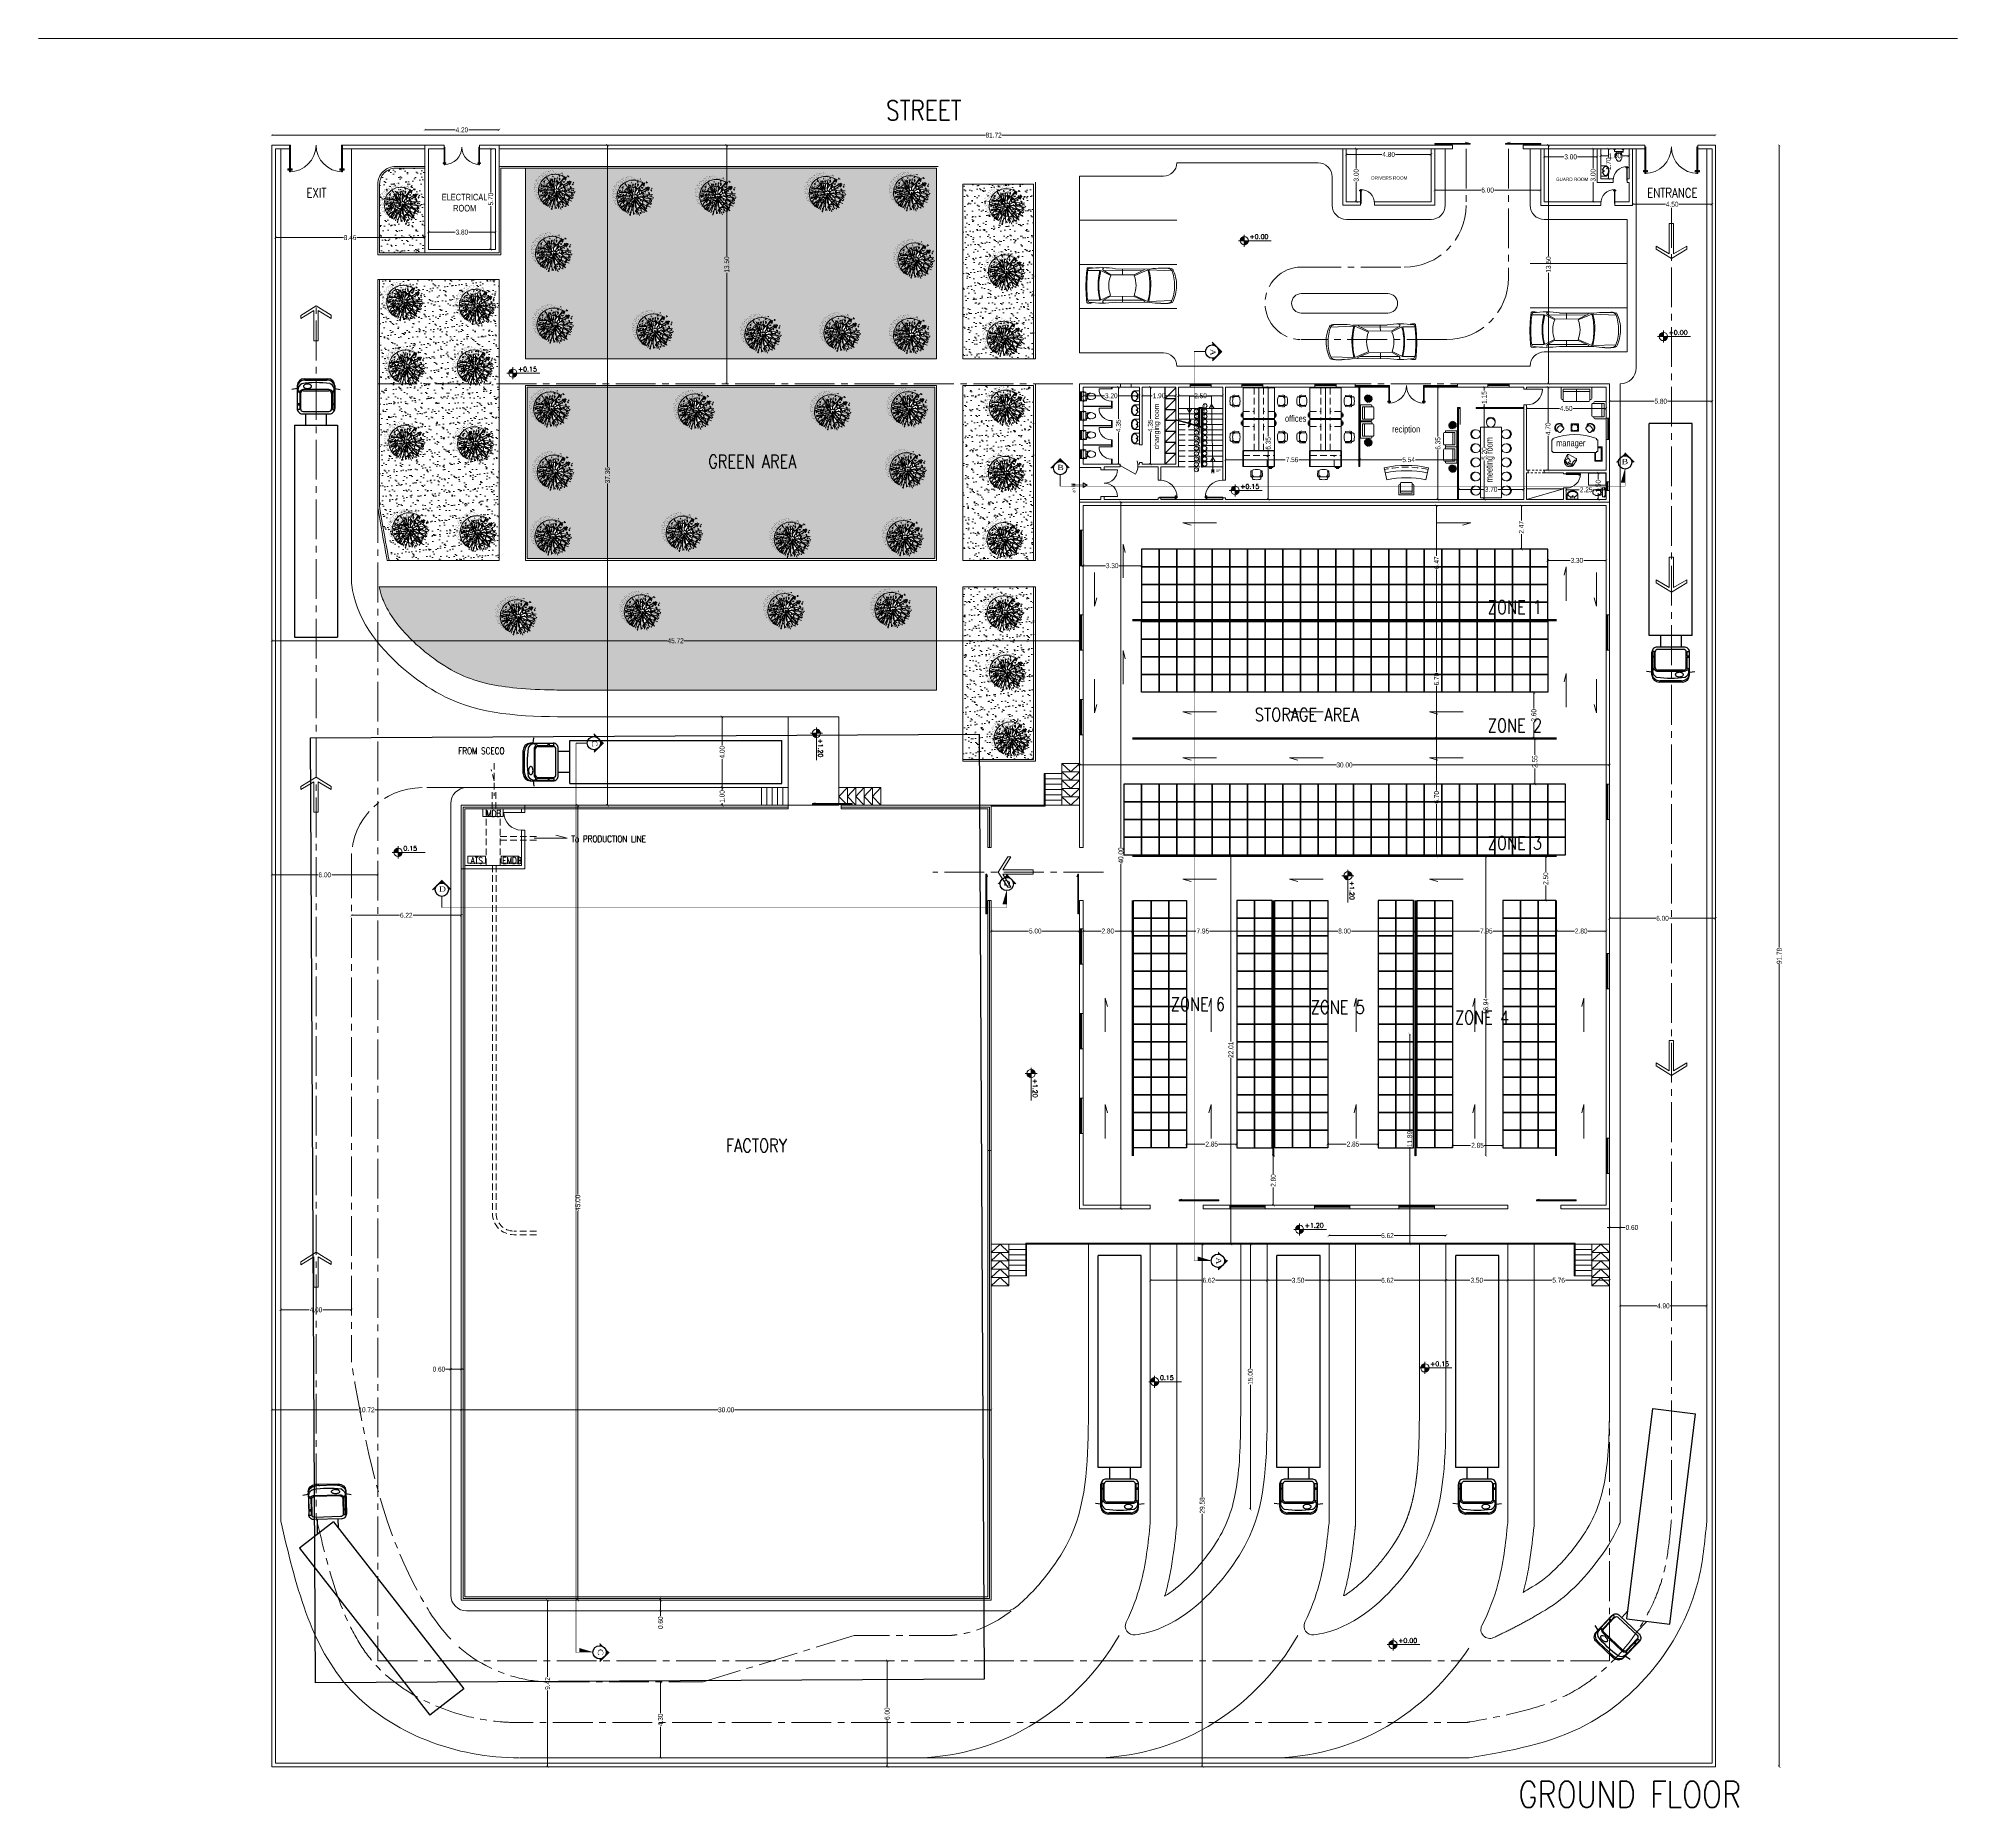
# Model space of a CAD drawing. Header units: millimetres. Extents: x -401 to 2889, y -234 to 146.
# Drawn here: x 72.4 to 181, y -101.5 to -1.3 of the extents above; entities that cross this region are included whole.
import ezdxf

# ---------------------------------------------------------------- set-up
doc = ezdxf.new("R2010")
doc.units = ezdxf.units.MM
doc.header["$LTSCALE"] = 3
doc.header["$MEASUREMENT"] = 0
for name, pattern in [('AXES2', [1.125, 0.75, -0.125, 0.125, -0.125]), ('CACHE2', [0.1875, 0.125, -0.0625]), ('CENTER', [50.8, 31.75, -6.35, 6.35, -6.35]), ('CONTINU', [0]), ('HIDDEN2', [0.1875, 0.125, -0.0625])]:
    doc.linetypes.add(name, pattern=pattern)
doc.layers.get('0').update_dxf_attribs({"color": 3, "lineweight": 9})
for name, color, linetype in [('AJEC LOGO', 4, 'Continuous'), ('ARCH_SUBTITLE TEXT', 10, 'Continuous'), ('FRAM (EL BARAHEM)', 254, 'Continuous'), ('Layer5', 5, 'Continuous'), ('Layer7', 8, 'Continuous'), ('SCHEMATIC', 7, 'Continuous')]:
    doc.layers.add(name, color=color, linetype=linetype)
for name, color, linetype, lineweight in [('BOUNDARY', 6, 'Continuous', 13), ('DIM-IN', 1, 'Continuous', 0), ('Drw - Arch - brick (0.20)', 7, 'CONTINU', 20), ('Drw - Arch - brick (0.40)', 1, 'CONTINU', 40), ('Drw - Arch - Dimension', 1, 'CONTINU', 0), ('Drw - Arch - Door (0.05)', 141, 'CONTINU', 5), ('Drw - Arch - Furniture (0.05)', 31, 'Continuous', 5), ('Drw - Arch - Stairs (0.15)', 3, 'CONTINU', 15), ('Drw - Arch - Window (0.05)', 4, 'CONTINU', 5), ('Drw - Dimension', 1, 'CONTINU', 0), ('Drw - Fram', 2, 'Continuous', 25), ('Drw - Hatch', 8, 'CONTINU', 0), ('Drw - Text', 2, 'CONTINU', 0), ('HATCH', 253, 'Continuous', 0), ('hatch 2', 251, 'Continuous', 0), ('HIDDEN', 6, 'HIDDEN2', 13), ('LEVELS', 7, 'Continuous', 5), ('RL Text', 3, 'Continuous', 0), ('SAINT', 140, 'Continuous', 9), ('text', 7, 'Continuous', 0), ('WALKWAY', 42, 'Continuous', 13)]:
    doc.layers.add(name, color=color, linetype=linetype, lineweight=lineweight)
doc.styles.add('drwazah arabic', font='ARIALUNI.TTF', dxfattribs={"width": 0.75})
doc.styles.add('Drwazah english', font='sosa.shx', dxfattribs={"width": 0.75})
doc.styles.add('ROMANS', font='romans', dxfattribs={"width": 0.8})
doc.styles.add('SC 50', font='romans.shx', dxfattribs={"width": 0.9})
doc.styles.get("Standard").update_dxf_attribs({"font": 'simplex.shx', "width": 0.8})
doc.dimstyles.new('Arch A-D 1-200m', dxfattribs={"dimscale": 2, "dimtxt": 0.14, "dimasz": 0.07, "dimexe": 0, "dimexo": 0, "dimgap": 0.05, "dimtad": 0, "dimzin": 1, "dimdsep": 46, "dimtxsty": 'drwazah arabic', "dimblk": 'ARCHTICK', "dimcen": 0, "dimse1": 1, "dimse2": 1, "dimclrd": 9, "dimclre": 9, "dimclrt": 6, "dimaunit": 2, "dimazin": 0, "dimtfac": 1, "dimtmove": 0, "dimatfit": 0, "dimldrblk": 'ARCHTICK', "dimfxl": 0.18, "dimtolj": 1, "dimtzin": 0, "dimlwd": 9, "dimlwe": 9, "dimarcsym": 2})
picture_1 = doc.add_image_def('image1.png', size_in_pixel=(3507, 2481))

# ---------------------------------------------------------------- blocks, each defined once
blk = doc.blocks.new('CAR19P')
at = {"linetype": 'Continuous'}
for p, q in [((0.284, 0.82), (1.244, 0.82)), ((0.405, 0.82), (0.443, 1.046)), ((1.941, 0.933), (10.803, 0.933)), ((1.941, -0.867), (1.941, 0.933)), ((10.803, -0.867), (10.803, 0.933)), ((10.803, -0.867), (10.803, 0.933)), ((-0.004, -0.455), (-0.004, 0.52)), ((0.05, -0.417), (0.05, 0.483)), ((0.451, 0.574), (0.451, -0.509)), ((0.526, 0.713), (0.481, 0.792)), ((0.499, -0.506), (0.499, 0.572)), ((0.532, 0.802), (0.571, 0.716)), ((1.041, 0.802), (0.532, 0.802)), ((0.571, 0.716), (1.041, 0.716)), ((0.607, 0.684), (1.255, 0.684)), ((1.041, 0.716), (1.041, 0.802)), ((1.082, 0.802), (1.082, 0.716)), ((1.279, 0.802), (1.082, 0.802)), ((1.082, 0.716), (1.279, 0.716)), ((1.279, 0.716), (1.279, 0.802)), ((1.363, -0.506), (1.363, 0.572)), ((1.46, -0.53), (1.46, 0.595)), ((1.941, 0.467), (1.46, 0.467)), ((0.284, -0.755), (1.244, -0.755)), ((0.405, -0.755), (0.443, -0.98)), ((0.526, -0.647), (0.481, -0.726)), ((0.532, -0.736), (0.571, -0.65)), ((1.041, -0.736), (0.532, -0.736)), ((0.571, -0.65), (1.041, -0.65)), ((0.607, -0.618), (1.255, -0.618)), ((1.041, -0.65), (1.041, -0.736)), ((1.082, -0.65), (1.279, -0.65)), ((1.082, -0.736), (1.082, -0.65)), ((1.279, -0.736), (1.082, -0.736)), ((1.279, -0.65), (1.279, -0.736)), ((1.941, -0.401), (1.46, -0.401)), ((1.941, -0.867), (10.803, -0.867))]:
    blk.add_line(p, q, dxfattribs=at)
for centre, radius, start, end in [((0.291, 0.526), 0.294, 91.19876, 181.1028), ((0.381, 0.49), 0.331, 91.12446, 181.17731), ((1.239, 0.6), 0.221, 358.84015, 88.85771), ((0.134, 0.421), 0.116, 136.04149, 223.64514), ((4.211, 0.033), 4.052, 171.77434, 188.53503), ((0.317, 0.596), 0.117, 148.46919, 171.59512), ((0.458, 0.511), 0.282, 85.43021, 148.85616), ((0.616, 0.572), 0.167, 122.43137, 180.22757), ((0.609, 0.574), 0.11, 91.18948, 181.11153), ((1.253, 0.574), 0.11, 358.88846, 88.8106), ((0.291, -0.46), 0.294, 178.8972, 268.80124), ((0.134, -0.355), 0.116, 136.35486, 223.95851), ((0.381, -0.424), 0.331, 178.82269, 268.87555), ((0.317, -0.53), 0.117, 188.40488, 211.53081), ((0.459, -0.444), 0.283, 206.00894, 274.44543), ((0.437, -0.314), 0.22, 167.0087, 183.24866), ((0.52, -0.327), 0.303, 179.86157, 192.85182), ((0.444, -0.314), 0.227, 151.52916, 167.19159), ((0.418, -0.351), 0.198, 192.58075, 208.64806), ((0.353, -0.266), 0.124, 127.40466, 151.13181), ((0.353, -0.386), 0.124, 208.86818, 232.59535), ((0.31, -0.21), 0.0528, 89.87258, 127.43676), ((0.31, -0.443), 0.0528, 232.55547, 270.14987), ((0.31, -0.21), 0.0534, 52.79224, 90.01662), ((0.31, -0.442), 0.0534, 269.961, 307.21551), ((0.268, -0.265), 0.122, 28.57363, 52.70268), ((0.268, -0.387), 0.122, 307.29733, 331.42636), ((0.202, -0.301), 0.198, 12.58514, 28.64702), ((0.202, -0.351), 0.198, 331.35196, 347.41922), ((0.1, -0.325), 0.303, 359.88345, 12.85032), ((0.1, -0.327), 0.303, 347.14819, 0.13843), ((0.616, -0.507), 0.167, 179.77243, 237.56862), ((0.609, -0.508), 0.11, 178.88847, 268.81052), ((1.239, -0.534), 0.221, 271.14227, 1.15985), ((1.253, -0.508), 0.11, 271.18939, 1.11153)]:
    blk.add_arc(centre, radius, start, end, dxfattribs=at)
blk = doc.blocks.new('tr L')
at = {"layer": 'Layer7'}
for p, q in [((868.56, 1005.55), (866.14, 1005.25)), ((868.56, 1005.55), (866.14, 1005.25)), ((867.6, 993.34), (866.14, 1005.25)), ((870.02, 993.64), (868.56, 1005.55)), ((869.97, 994.09), (870.32, 993.72)), ((870.02, 993.64), (867.6, 993.34)), ((868.9, 993.5), (869.47, 992.91)), ((870.44, 993.84), (869.34, 992.79)), ((870.51, 993.72), (869.45, 992.72)), ((871.33, 993.08), (870.72, 993.72)), ((870.73, 993.77), (870.82, 993.85)), ((870.92, 993.58), (870.73, 993.77)), ((870.82, 993.85), (871, 993.66)), ((871.76, 992.89), (870.87, 993.84)), ((871, 993.66), (870.92, 993.58)), ((870.95, 993.54), (871.04, 993.62)), ((871.39, 993.08), (870.95, 993.54)), ((871.04, 993.62), (871.51, 993.12)), ((871.51, 993.12), (871.39, 993.08)), ((871.43, 993.03), (871.55, 993.06)), ((871.65, 993.01), (871.83, 993.26)), ((869.39, 992.5), (869.31, 992.42)), ((869.31, 992.42), (869.49, 992.23)), ((870.21, 991.43), (869.32, 992.37)), ((869.57, 992.31), (869.39, 992.5)), ((870.05, 991.87), (869.44, 992.51)), ((869.49, 992.23), (869.57, 992.31)), ((869.61, 992.27), (869.53, 992.19)), ((869.53, 992.19), (870, 991.69)), ((870.05, 991.81), (869.61, 992.27)), ((871.32, 992.87), (870.26, 991.87)), ((870.3, 991.82), (871.36, 992.83)), ((871.65, 992.35), (870.76, 991.51)), ((871.73, 992.33), (870.78, 991.42)), ((870.1, 991.54), (869.84, 991.37)), ((870, 991.69), (870.05, 991.81)), ((870.09, 991.76), (870.06, 991.65))]:
    blk.add_line(p, q, dxfattribs=at)
for centre, radius, start, end in [((870.65, 993.63), 0.299, 44.6298, 134.6473), ((870.62, 993.62), 0.149, 44.6769, 134.599), ((871.22, 992.98), 0.149, 312.376, 42.298), ((871.21, 992.99), 0.226, 313.2599, 11.0561), ((871.29, 992.78), 0.383, 339.4964, 47.9329), ((871.35, 992.68), 0.448, 312.3102, 42.363), ((869.54, 992.57), 0.299, 132.3276, 222.3452), ((869.55, 992.61), 0.149, 132.376, 222.2981), ((867.33, 996.02), 5.49, 305.2618, 322.0225), ((871.29, 992.42), 0.165, 162.0611, 186.1902), ((871.2, 992.41), 0.0723, 186.2797, 223.5041), ((871.39, 992.39), 0.268, 146.0726, 162.1345), ((871.2, 992.41), 0.0715, 223.3601, 260.9243), ((871.51, 992.31), 0.41, 133.3709, 146.3378), ((871.22, 992.51), 0.168, 260.8921, 284.6193), ((871.51, 992.31), 0.41, 120.6357, 133.6259), ((871.18, 992.64), 0.307, 285.0167, 300.6791), ((871.44, 992.44), 0.268, 104.8395, 120.9067), ((871.19, 992.63), 0.298, 300.4962, 316.7361), ((871.42, 992.54), 0.165, 80.7848, 104.9139), ((871.12, 992.73), 0.41, 313.3491, 326.3393), ((871.43, 992.63), 0.0723, 43.4485, 80.703), ((871.24, 992.65), 0.268, 326.0682, 342.1355), ((871.43, 992.63), 0.0714, 6.043, 43.6374), ((871.33, 992.62), 0.168, 342.3557, 6.0828), ((871.51, 992.37), 0.157, 269.8424, 357.446), ((871.51, 992.72), 0.159, 321.8924, 345.0183), ((871.47, 992.63), 0.399, 312.3847, 42.2887), ((870.15, 991.97), 0.149, 224.677, 314.599), ((870.36, 991.88), 0.381, 218.9177, 282.3436), ((870.15, 991.98), 0.226, 255.9189, 313.7151), ((870.45, 991.83), 0.448, 224.612, 314.6648), ((870.5, 991.71), 0.399, 224.6863, 314.5903), ((870.4, 991.67), 0.159, 281.9567, 305.0826), ((870.75, 991.65), 0.157, 269.529, 357.1326)]:
    blk.add_arc(centre, radius, start, end, dxfattribs=at)
blk = doc.blocks.new('_ArchTick')
at = {"color": 0, "linetype": 'ByBlock', "const_width": 0.15}
blk.add_lwpolyline([(-0.5, -0.5), (0.5, 0.5)], dxfattribs=at)
blk = doc.blocks.new('*D6')
at = {"layer": 'Defpoints', "color": 0, "transparency": 16777216}
for p in [(161.33, -50.89), (167.33, -50.89), (167.33, -51.15)]:
    blk.add_point(p, dxfattribs=at)
at = {"layer": 'Drw - Dimension', "color": 9, "linetype": 'ByBlock', "lineweight": 9, "transparency": 16777216}
for p, q in [((161.33, -51.15), (163.95, -51.15)), ((167.33, -51.15), (164.72, -51.15))]:
    blk.add_line(p, q, dxfattribs=at)
at = {"layer": 'Drw - Dimension', "color": 9, "lineweight": 9, "transparency": 16777216, "xscale": 0.14, "yscale": 0.14, "zscale": 0.14, "rotation": 180}
blk.add_blockref('_ArchTick', (161.33, -51.15), dxfattribs=at)
at = {"layer": 'Drw - Dimension', "color": 9, "lineweight": 9, "transparency": 16777216, "xscale": 0.14, "yscale": 0.14, "zscale": 0.14}
blk.add_blockref('_ArchTick', (167.33, -51.15), dxfattribs=at)
at = {"layer": 'Drw - Dimension', "color": 6, "transparency": 16777216, "insert": (164.33, -51.15), "char_height": 0.28, "attachment_point": 5, "style": 'drwazah arabic'}
blk.add_mtext('\\A1;6.00', dxfattribs=at)
blk = doc.blocks.new('*D7')
at = {"layer": 'Defpoints', "color": 0, "transparency": 16777216}
for p in [(85.61, -48.69), (85.61, -62.39), (91.61, -62.39)]:
    blk.add_point(p, dxfattribs=at)
at = {"layer": 'Drw - Dimension', "color": 9, "linetype": 'ByBlock', "lineweight": 9, "transparency": 16777216}
for p, q in [((85.61, -48.69), (88.23, -48.69)), ((91.61, -48.69), (89, -48.69))]:
    blk.add_line(p, q, dxfattribs=at)
at = {"layer": 'Drw - Dimension', "color": 9, "lineweight": 9, "transparency": 16777216, "xscale": 0.14, "yscale": 0.14, "zscale": 0.14, "rotation": 180}
blk.add_blockref('_ArchTick', (85.61, -48.69), dxfattribs=at)
at = {"layer": 'Drw - Dimension', "color": 9, "lineweight": 9, "transparency": 16777216, "xscale": 0.14, "yscale": 0.14, "zscale": 0.14}
blk.add_blockref('_ArchTick', (91.61, -48.69), dxfattribs=at)
at = {"layer": 'Drw - Dimension', "color": 6, "transparency": 16777216, "insert": (88.61, -48.69), "char_height": 0.28, "attachment_point": 5, "style": 'drwazah arabic'}
blk.add_mtext('\\A1;6.00', dxfattribs=at)
blk = doc.blocks.new('*D8')
at = {"layer": 'Defpoints', "color": 0, "transparency": 16777216}
for p in [(120.94, -93.17), (120.44, -99.17), (120.61, -99.17)]:
    blk.add_point(p, dxfattribs=at)
at = {"layer": 'Drw - Dimension', "color": 9, "linetype": 'ByBlock', "lineweight": 9, "transparency": 16777216}
for p, q in [((120.44, -93.17), (120.44, -95.79)), ((120.44, -99.17), (120.44, -96.56))]:
    blk.add_line(p, q, dxfattribs=at)
at = {"layer": 'Drw - Dimension', "color": 9, "lineweight": 9, "transparency": 16777216, "xscale": 0.14, "yscale": 0.14, "zscale": 0.14}
for p, rotation in [((120.44, -93.17), 90), ((120.44, -99.17), 270)]:
    blk.add_blockref('_ArchTick', p, dxfattribs=dict(at, rotation=rotation))
at = {"layer": 'Drw - Dimension', "color": 6, "transparency": 16777216, "insert": (120.44, -96.17), "char_height": 0.28, "attachment_point": 5, "rotation": 90, "style": 'drwazah arabic'}
blk.add_mtext('\\A1;6.00', dxfattribs=at)
blk = doc.blocks.new('*D9')
at = {"layer": 'Defpoints', "color": 0, "transparency": 16777216}
for p in [(131.33, -40.57), (131.33, -42.47), (161.33, -44.23)]:
    blk.add_point(p, dxfattribs=at)
at = {"layer": 'Drw - Dimension', "color": 9, "linetype": 'ByBlock', "lineweight": 9, "transparency": 16777216}
for p, q in [((131.33, -42.47), (145.87, -42.47)), ((161.33, -42.47), (146.8, -42.47))]:
    blk.add_line(p, q, dxfattribs=at)
at = {"layer": 'Drw - Dimension', "color": 9, "lineweight": 9, "transparency": 16777216, "xscale": 0.14, "yscale": 0.14, "zscale": 0.14, "rotation": 180}
blk.add_blockref('_ArchTick', (131.33, -42.47), dxfattribs=at)
at = {"layer": 'Drw - Dimension', "color": 9, "lineweight": 9, "transparency": 16777216, "xscale": 0.14, "yscale": 0.14, "zscale": 0.14}
blk.add_blockref('_ArchTick', (161.33, -42.47), dxfattribs=at)
at = {"layer": 'Drw - Dimension', "color": 6, "transparency": 16777216, "insert": (146.33, -42.47), "char_height": 0.28, "attachment_point": 5, "style": 'drwazah arabic'}
blk.add_mtext('\\A1;30.00', dxfattribs=at)
blk = doc.blocks.new('1 M')
at = {"layer": 'Drw - Arch - Door (0.05)'}
for p, q in [((-4544.434, 1057.971), (-4544.433, 1057.972)), ((-4544.434, 1057.97), (-4544.434, 1057.971)), ((-4544.434, 1057.923), (-4544.434, 1057.971)), ((-4544.434, 1057.97), (-4544.434, 1057.969)), ((-4544.434, 1057.968), (-4544.434, 1057.969)), ((-4544.434, 1057.969), (-4544.434, 1057.969)), ((-4544.434, 1057.968), (-4544.434, 1057.967)), ((-4544.434, 1057.967), (-4544.434, 1057.966)), ((-4544.434, 1057.963), (-4544.434, 1057.966)), ((-4544.434, 1057.963), (-4544.434, 1057.963)), ((-4544.434, 1057.963), (-4544.434, 1057.959)), ((-4544.434, 1057.959), (-4544.434, 1057.958)), ((-4544.434, 1057.953), (-4544.434, 1057.958)), ((-4544.434, 1057.953), (-4544.434, 1057.953)), ((-4544.434, 1057.941), (-4544.434, 1057.953)), ((-4544.434, 1057.936), (-4544.434, 1057.941)), ((-4544.434, 1057.941), (-4544.434, 1057.941)), ((-4544.434, 1057.936), (-4544.434, 1057.935)), ((-4544.434, 1057.935), (-4544.434, 1057.931)), ((-4544.434, 1057.928), (-4544.434, 1057.931)), ((-4544.434, 1057.931), (-4544.434, 1057.931)), ((-4544.434, 1057.927), (-4544.434, 1057.928)), ((-4544.434, 1057.926), (-4544.434, 1057.927)), ((-4544.434, 1057.925), (-4544.434, 1057.926)), ((-4544.434, 1057.925), (-4544.434, 1057.924)), ((-4544.434, 1057.925), (-4544.434, 1057.925)), ((-4544.434, 1057.923), (-4544.434, 1057.924)), ((-4544.433, 1057.922), (-4544.434, 1057.923)), ((-4544.433, 1057.972), (-4544.432, 1057.972)), ((-4544.433, 1057.922), (-4544.433, 1057.972)), ((-4544.432, 1057.922), (-4544.433, 1057.922)), ((-4544.432, 1057.972), (-4544.424, 1057.972)), ((-4544.424, 1057.923), (-4544.432, 1057.922)), ((-4544.424, 1057.972), (-4544.416, 1057.971)), ((-4544.416, 1057.924), (-4544.424, 1057.923)), ((-4544.416, 1057.971), (-4544.408, 1057.969)), ((-4544.408, 1057.925), (-4544.416, 1057.924)), ((-4544.408, 1057.969), (-4544.403, 1057.968)), ((-4544.403, 1057.926), (-4544.408, 1057.925)), ((-4544.403, 1057.968), (-4544.402, 1057.967)), ((-4544.403, 1057.926), (-4544.403, 1057.968)), ((-4544.402, 1057.927), (-4544.403, 1057.926)), ((-4544.402, 1057.967), (-4544.401, 1057.959)), ((-4544.402, 1057.927), (-4544.402, 1057.967)), ((-4544.401, 1057.935), (-4544.402, 1057.927)), ((-4544.401, 1057.959), (-4544.4, 1057.958)), ((-4544.401, 1057.959), (-4544.401, 1057.935)), ((-4544.4, 1057.936), (-4544.401, 1057.935)), ((-4544.4, 1057.958), (-4544.397, 1057.958)), ((-4544.4, 1057.958), (-4544.4, 1057.936)), ((-4544.397, 1057.936), (-4544.4, 1057.936)), ((-4544.397, 1057.96), (-4544.396, 1057.961)), ((-4544.397, 1057.96), (-4544.397, 1057.958)), ((-4544.397, 1057.958), (-4544.397, 1057.936)), ((-4544.397, 1057.936), (-4544.397, 1057.934)), ((-4544.396, 1057.933), (-4544.397, 1057.934)), ((-4544.396, 1057.961), (-4544.386, 1057.963)), ((-4544.386, 1057.931), (-4544.396, 1057.933)), ((-4544.386, 1057.963), (-4544.385, 1057.963)), ((-4544.385, 1057.931), (-4544.386, 1057.931)), ((-4544.385, 1057.963), (-4544.384, 1057.963)), ((-4544.384, 1057.931), (-4544.385, 1057.931)), ((-4544.384, 1057.965), (-4544.38, 1057.979)), ((-4544.384, 1057.964), (-4544.384, 1057.965)), ((-4544.384, 1057.963), (-4544.384, 1057.964)), ((-4544.384, 1057.93), (-4544.384, 1057.931)), ((-4544.384, 1057.929), (-4544.384, 1057.93)), ((-4544.38, 1057.915), (-4544.384, 1057.929)), ((-4544.38, 1057.979), (-4544.379, 1057.98)), ((-4544.38, 1057.979), (-4544.38, 1057.979)), ((-4544.38, 1057.915), (-4544.38, 1057.915)), ((-4544.379, 1057.915), (-4544.38, 1057.915)), ((-4544.379, 1057.98), (-4544.378, 1057.98)), ((-4544.379, 1057.98), (-4544.379, 1057.98)), ((-4544.379, 1057.914), (-4544.379, 1057.915)), ((-4544.378, 1057.914), (-4544.379, 1057.914)), ((-4544.378, 1057.98), (-4544.375, 1057.98)), ((-4544.375, 1057.914), (-4544.378, 1057.914)), ((-4544.375, 1057.03), (-4544.375, 1058.03)), ((-4544.375, 1058.03), (-4544.337, 1058.03)), ((-4544.337, 1057.03), (-4544.337, 1058.03)), ((-4544.334, 1057.98), (-4544.337, 1057.98)), ((-4544.337, 1057.914), (-4544.334, 1057.914)), ((-4544.333, 1057.98), (-4544.334, 1057.98)), ((-4544.334, 1057.914), (-4544.333, 1057.914)), ((-4544.333, 1057.979), (-4544.333, 1057.98)), ((-4544.333, 1057.98), (-4544.333, 1057.98)), ((-4544.332, 1057.979), (-4544.333, 1057.979)), ((-4544.333, 1057.915), (-4544.332, 1057.915)), ((-4544.333, 1057.914), (-4544.333, 1057.915)), ((-4544.333, 1057.915), (-4544.333, 1057.915)), ((-4544.329, 1057.965), (-4544.332, 1057.979)), ((-4544.332, 1057.915), (-4544.329, 1057.929)), ((-4544.328, 1057.964), (-4544.329, 1057.965)), ((-4544.329, 1057.929), (-4544.328, 1057.93)), ((-4544.328, 1057.963), (-4544.328, 1057.964)), ((-4544.327, 1057.963), (-4544.328, 1057.963)), ((-4544.328, 1057.93), (-4544.328, 1057.931)), ((-4544.328, 1057.931), (-4544.327, 1057.931)), ((-4544.326, 1057.963), (-4544.327, 1057.963)), ((-4544.327, 1057.931), (-4544.326, 1057.931)), ((-4544.316, 1057.961), (-4544.326, 1057.963)), ((-4544.326, 1057.931), (-4544.316, 1057.933)), ((-4544.316, 1057.96), (-4544.316, 1057.961)), ((-4544.316, 1057.96), (-4544.316, 1057.958)), ((-4544.312, 1057.958), (-4544.316, 1057.958)), ((-4544.316, 1057.958), (-4544.316, 1057.936)), ((-4544.316, 1057.936), (-4544.312, 1057.936)), ((-4544.316, 1057.936), (-4544.316, 1057.934)), ((-4544.316, 1057.933), (-4544.316, 1057.934)), ((-4544.31, 1057.967), (-4544.312, 1057.959)), ((-4544.312, 1057.959), (-4544.312, 1057.958)), ((-4544.312, 1057.959), (-4544.312, 1057.935)), ((-4544.312, 1057.958), (-4544.312, 1057.936)), ((-4544.312, 1057.936), (-4544.312, 1057.935)), ((-4544.312, 1057.935), (-4544.31, 1057.927)), ((-4544.304, 1057.969), (-4544.31, 1057.968)), ((-4544.31, 1057.968), (-4544.31, 1057.967)), ((-4544.31, 1057.926), (-4544.31, 1057.968)), ((-4544.31, 1057.927), (-4544.31, 1057.967)), ((-4544.31, 1057.927), (-4544.31, 1057.926)), ((-4544.31, 1057.926), (-4544.304, 1057.925)), ((-4544.296, 1057.971), (-4544.304, 1057.969)), ((-4544.304, 1057.925), (-4544.296, 1057.924)), ((-4544.288, 1057.972), (-4544.296, 1057.971)), ((-4544.296, 1057.924), (-4544.288, 1057.923)), ((-4544.28, 1057.972), (-4544.288, 1057.972)), ((-4544.288, 1057.923), (-4544.28, 1057.922)), ((-4544.279, 1057.972), (-4544.28, 1057.972)), ((-4544.28, 1057.922), (-4544.279, 1057.922)), ((-4544.278, 1057.971), (-4544.279, 1057.972)), ((-4544.279, 1057.922), (-4544.279, 1057.972)), ((-4544.279, 1057.922), (-4544.278, 1057.923)), ((-4544.278, 1057.97), (-4544.278, 1057.971)), ((-4544.278, 1057.923), (-4544.278, 1057.971)), ((-4544.278, 1057.97), (-4544.278, 1057.969)), ((-4544.278, 1057.968), (-4544.278, 1057.969)), ((-4544.278, 1057.969), (-4544.278, 1057.969)), ((-4544.278, 1057.968), (-4544.278, 1057.967)), ((-4544.278, 1057.967), (-4544.278, 1057.966)), ((-4544.278, 1057.963), (-4544.278, 1057.966)), ((-4544.278, 1057.963), (-4544.278, 1057.963)), ((-4544.278, 1057.963), (-4544.278, 1057.959)), ((-4544.278, 1057.959), (-4544.278, 1057.958)), ((-4544.278, 1057.953), (-4544.278, 1057.958)), ((-4544.278, 1057.953), (-4544.278, 1057.953)), ((-4544.278, 1057.941), (-4544.278, 1057.953)), ((-4544.278, 1057.936), (-4544.278, 1057.941)), ((-4544.278, 1057.941), (-4544.278, 1057.941)), ((-4544.278, 1057.936), (-4544.278, 1057.935)), ((-4544.278, 1057.935), (-4544.278, 1057.931)), ((-4544.278, 1057.928), (-4544.278, 1057.931)), ((-4544.278, 1057.931), (-4544.278, 1057.931)), ((-4544.278, 1057.927), (-4544.278, 1057.928)), ((-4544.278, 1057.926), (-4544.278, 1057.927)), ((-4544.278, 1057.925), (-4544.278, 1057.926)), ((-4544.278, 1057.925), (-4544.278, 1057.924)), ((-4544.278, 1057.925), (-4544.278, 1057.925)), ((-4544.278, 1057.923), (-4544.278, 1057.924)), ((-4544.375, 1057.03), (-4544.337, 1057.03))]:
    blk.add_line(p, q, dxfattribs=at)
blk.add_arc((-4544.375, 1057.03), 1, 0, 90, dxfattribs=at)
blk = doc.blocks.new('01psna34')
blk.add_lwpolyline([(0, -0.059), (0.861, -0.059), (0.64, -0.432), (0.726, -0.432), (0.992, -0.002), (0.722, 0.428), (0.636, 0.428), (0.861, 0.059), (0, 0.059)], close=True)
blk = doc.blocks.new('level-1')
at = {"layer": 'LEVELS', "linetype": 'ByBlock'}
h = blk.add_hatch(dxfattribs=at)
h.set_pattern_fill('ANSI31', color=0, scale=0.15, style=0)
h.set_pattern_definition([(45, (-26.005662, -19.227158), (-0.013258252, 0.013258252), [])])
h.paths.add_polyline_path([(0.434, 0), (0.254, 0), (0.254, -0.18, 0.414214)])
h.paths.add_polyline_path([(0.254, 0.18, 0.414214), (0.075, 0), (0.254, 0)])
at = {"layer": 'LEVELS', "color": 0, "linetype": 'ByBlock'}
for p, q in [((0, 0), (1.425, 0)), ((0.254, -0.262), (0.254, 0.262))]:
    blk.add_line(p, q, dxfattribs=at)
blk.add_circle((0.254, 0), 0.18, dxfattribs=at)
at = {"layer": 'LEVELS', "color": 0, "linetype": 'ByBlock', "style": 'ROMANS'}
blk.add_attdef('LV', (0.483, 0.075), '', height=0.2, dxfattribs=at)
blk = doc.blocks.new('*D19')
at = {"layer": 'Defpoints', "color": 0, "transparency": 16777216}
for p in [(85.61, -7.39), (167.33, -6.82), (167.33, -7.39)]:
    blk.add_point(p, dxfattribs=at)
at = {"layer": 'Drw - Dimension', "color": 9, "linetype": 'ByBlock', "lineweight": 9, "transparency": 16777216}
for p, q in [((85.61, -6.82), (126.01, -6.82)), ((167.33, -6.82), (126.94, -6.82))]:
    blk.add_line(p, q, dxfattribs=at)
at = {"layer": 'Drw - Dimension', "color": 9, "lineweight": 9, "transparency": 16777216, "xscale": 0.14, "yscale": 0.14, "zscale": 0.14, "rotation": 180}
blk.add_blockref('_ArchTick', (85.61, -6.82), dxfattribs=at)
at = {"layer": 'Drw - Dimension', "color": 9, "lineweight": 9, "transparency": 16777216, "xscale": 0.14, "yscale": 0.14, "zscale": 0.14}
blk.add_blockref('_ArchTick', (167.33, -6.82), dxfattribs=at)
at = {"layer": 'Drw - Dimension', "color": 6, "transparency": 16777216, "insert": (126.47, -6.82), "char_height": 0.28, "attachment_point": 5, "style": 'drwazah arabic'}
blk.add_mtext('\\A1;81.72', dxfattribs=at)
blk = doc.blocks.new('*D20')
at = {"layer": 'Defpoints', "color": 0, "transparency": 16777216}
for p in [(167.33, -7.39), (167.33, -99.17), (170.94, -99.17)]:
    blk.add_point(p, dxfattribs=at)
at = {"layer": 'Drw - Dimension', "color": 9, "linetype": 'ByBlock', "lineweight": 9, "transparency": 16777216}
for p, q in [((170.94, -7.39), (170.94, -52.81)), ((170.94, -99.17), (170.94, -53.75))]:
    blk.add_line(p, q, dxfattribs=at)
at = {"layer": 'Drw - Dimension', "color": 9, "lineweight": 9, "transparency": 16777216, "xscale": 0.14, "yscale": 0.14, "zscale": 0.14}
for p, rotation in [((170.94, -7.39), 90), ((170.94, -99.17), 270)]:
    blk.add_blockref('_ArchTick', p, dxfattribs=dict(at, rotation=rotation))
at = {"layer": 'Drw - Dimension', "color": 6, "transparency": 16777216, "insert": (170.94, -53.28), "char_height": 0.28, "attachment_point": 5, "rotation": 90, "style": 'drwazah arabic'}
blk.add_mtext('\\A1;91.78', dxfattribs=at)
blk = doc.blocks.new('*D21')
at = {"layer": 'Defpoints', "color": 0, "transparency": 16777216}
for p in [(134.75, -27.59), (133.67, -67.59), (134.75, -67.59)]:
    blk.add_point(p, dxfattribs=at)
at = {"layer": 'Drw - Dimension', "color": 9, "linetype": 'ByBlock', "lineweight": 9, "transparency": 16777216}
for p, q in [((133.67, -27.59), (133.67, -47.12)), ((133.67, -67.59), (133.67, -48.06))]:
    blk.add_line(p, q, dxfattribs=at)
at = {"layer": 'Drw - Dimension', "color": 9, "lineweight": 9, "transparency": 16777216, "xscale": 0.14, "yscale": 0.14, "zscale": 0.14}
for p, rotation in [((133.67, -27.59), 90), ((133.67, -67.59), 270)]:
    blk.add_blockref('_ArchTick', p, dxfattribs=dict(at, rotation=rotation))
at = {"layer": 'Drw - Dimension', "color": 6, "transparency": 16777216, "insert": (133.67, -47.59), "char_height": 0.28, "attachment_point": 5, "rotation": 90, "style": 'drwazah arabic'}
blk.add_mtext('\\A1;40.00', dxfattribs=at)
blk = doc.blocks.new('A$C13B16592')
at = {"layer": 'SCHEMATIC', "color": 251, "lineweight": 0}
for p, q in [((1.28, 3.89), (1.28, 3.89)), ((1.47, 3.91), (1.47, 3.91)), ((1.48, 3.89), (1.48, 3.89)), ((1.55, 3.92), (1.55, 3.92)), ((1.66, 3.94), (1.66, 3.94)), ((1.71, 3.94), (1.71, 3.94)), ((1.86, 3.97), (1.86, 3.97)), ((1.89, 3.96), (1.89, 3.96)), ((1.93, 3.9), (1.93, 3.9)), ((0, 2.27), (0, 2.27)), ((0.01, 2.61), (0.01, 2.61)), ((0.02, 2.56), (0.02, 2.56)), ((0.02, 2.03), (0.02, 2.03)), ((0.05, 2.01), (0.05, 2.01)), ((0.06, 2.67), (0.06, 2.67)), ((0.06, 2.24), (0.06, 2.24)), ((0.07, 2.4), (0.07, 2.4)), ((0.07, 2.25), (0.07, 2.25)), ((0.08, 2.12), (0.08, 2.12)), ((0.13, 2.63), (0.13, 2.63)), ((0.15, 2.95), (0.15, 2.95)), ((0.15, 2.26), (0.15, 2.26)), ((0.16, 2.46), (0.16, 2.46)), ((0.16, 2.43), (0.16, 2.43)), ((0.19, 3), (0.19, 3)), ((0.19, 2.4), (0.19, 2.4)), ((0.21, 2.99), (0.21, 2.99)), ((0.25, 3.1), (0.25, 3.1)), ((0.26, 2.82), (0.26, 2.82)), ((0.26, 2.55), (0.26, 2.55)), ((0.26, 2.27), (0.26, 2.27)), ((0.27, 3.01), (0.27, 3.01)), ((0.27, 2.27), (0.27, 2.27)), ((0.28, 2.95), (0.28, 2.95)), ((0.28, 2.1), (0.28, 2.1)), ((0.28, 1.99), (0.28, 1.99)), ((0.3, 2.82), (0.3, 2.82)), ((0.31, 2.29), (0.31, 2.29)), ((0.32, 2.8), (0.32, 2.8)), ((0.33, 2.65), (0.33, 2.65)), ((0.33, 2.63), (0.33, 2.63)), ((0.38, 3.17), (0.38, 3.17)), ((0.38, 3.03), (0.38, 3.03)), ((0.39, 2.6), (0.39, 2.6)), ((0.4, 2.66), (0.4, 2.66)), ((0.43, 3.24), (0.43, 3.24)), ((0.43, 3.22), (0.43, 3.22)), ((0.44, 2.96), (0.44, 2.96)), ((0.45, 3.41), (0.45, 3.41)), ((0.45, 2.69), (0.45, 2.69)), ((0.45, 2.68), (0.45, 2.68)), ((0.45, 2.27), (0.45, 2.27)), ((0.45, 2.16), (0.45, 2.16)), ((0.46, 3.19), (0.46, 3.19)), ((0.46, 2.41), (0.46, 2.41)), ((0.46, 2.3), (0.46, 2.3)), ((0.47, 2.13), (0.47, 2.13)), ((0.49, 2.82), (0.49, 2.82)), ((0.52, 3.42), (0.52, 3.42)), ((0.52, 2.68), (0.52, 2.68)), ((0.55, 3.35), (0.55, 3.35)), ((0.58, 3.08), (0.58, 3.08)), ((0.58, 3.06), (0.58, 3.06)), ((0.6, 3.37), (0.6, 3.37)), ((0.61, 3.31), (0.61, 3.31)), ((0.61, 3.1), (0.61, 3.1)), ((0.62, 2.82), (0.62, 2.82)), ((0.64, 3.43), (0.64, 3.43)), ((0.65, 3.06), (0.65, 3.06)), ((0.66, 2.99), (0.66, 2.99)), ((0.71, 3.53), (0.71, 3.53)), ((0.72, 3.47), (0.72, 3.47)), ((0.72, 2.95), (0.72, 2.95)), ((0.73, 2.95), (0.73, 2.95)), ((0.75, 2.92), (0.75, 2.92)), ((0.77, 3.08), (0.77, 3.08)), ((0.8, 3.52), (0.8, 3.52)), ((0.81, 3.24), (0.81, 3.24)), ((0.82, 3.18), (0.82, 3.18)), ((0.82, 2.97), (0.82, 2.97)), ((0.83, 3.46), (0.83, 3.46)), ((0.86, 3.34), (0.86, 3.34)), ((0.88, 3.71), (0.88, 3.71)), ((0.89, 3.32), (0.89, 3.32)), ((0.91, 3.47), (0.91, 3.47)), ((0.94, 3.67), (0.94, 3.67)), ((0.98, 3.66), (0.98, 3.66)), ((0.99, 3.39), (0.99, 3.39)), ((0.99, 3.35), (0.99, 3.35)), ((1, 3.74), (1, 3.74)), ((1.02, 3.48), (1.02, 3.48)), ((1.02, 3.2), (1.02, 3.2)), ((1.03, 3.71), (1.03, 3.71)), ((1.05, 3.31), (1.05, 3.31)), ((1.15, 3.79), (1.15, 3.79)), ((1.15, 3.6), (1.15, 3.6)), ((1.15, 3.53), (1.15, 3.53)), ((1.16, 3.87), (1.16, 3.87)), ((1.16, 3.52), (1.16, 3.52)), ((1.22, 3.51), (1.22, 3.51)), ((1.29, 3.52), (1.29, 3.52)), ((1.29, 3.47), (1.29, 3.47)), ((1.32, 3.71), (1.32, 3.71)), ((1.32, 3.44), (1.32, 3.44)), ((1.36, 3.67), (1.36, 3.67)), ((1.38, 3.67), (1.38, 3.67)), ((1.41, 3.54), (1.41, 3.54)), ((1.43, 3.86), (1.43, 3.86)), ((1.46, 3.84), (1.46, 3.84)), ((1.54, 3.81), (1.54, 3.81)), ((1.55, 3.53), (1.55, 3.53)), ((1.58, 3.72), (1.58, 3.72)), ((1.6, 3.56), (1.6, 3.56)), ((1.6, 3.54), (1.6, 3.54)), ((1.68, 3.57), (1.68, 3.57)), ((1.72, 3.66), (1.72, 3.66)), ((1.73, 3.59), (1.73, 3.59)), ((1.75, 3.57), (1.75, 3.57)), ((1.77, 3.71), (1.77, 3.71)), ((1.8, 3.59), (1.8, 3.59)), ((1.83, 3.68), (1.83, 3.68)), ((1.92, 3.81), (1.92, 3.81)), ((1.99, 3.61), (1.99, 3.61)), ((2.01, 3.85), (2.01, 3.85)), ((2.06, 3.62), (2.06, 3.62)), ((2.11, 3.68), (2.11, 3.68)), ((2.16, 3.72), (2.16, 3.72)), ((2.18, 3.69), (2.18, 3.69)), ((2.18, 3.64), (2.18, 3.64)), ((2.21, 3.71), (2.21, 3.71)), ((2.27, 3.68), (2.27, 3.68)), ((2.28, 3.81), (2.28, 3.81)), ((2.38, 3.66), (2.38, 3.66)), ((2.45, 3.67), (2.45, 3.67)), ((2.49, 3.68), (2.49, 3.68)), ((2.57, 3.69), (2.57, 3.69)), ((2.66, 3.72), (2.66, 3.72)), ((2.68, 3.55), (2.68, 3.55)), ((2.72, 3.68), (2.72, 3.68)), ((2.88, 3.58), (2.88, 3.58)), ((2.91, 3.55), (2.91, 3.55)), ((2.94, 3.54), (2.94, 3.54)), ((3.03, 3.44), (3.03, 3.44)), ((3.08, 3.38), (3.08, 3.38)), ((0.01, 1.87), (0.01, 1.87)), ((0.09, 1.84), (0.09, 1.84)), ((0.1, 1.57), (0.1, 1.57)), ((0.12, 1.92), (0.12, 1.92)), ((0.14, 1.51), (0.14, 1.51)), ((0.17, 1.89), (0.17, 1.89)), ((0.18, 1.88), (0.18, 1.88)), ((0.18, 1.37), (0.18, 1.37)), ((0.2, 1.89), (0.2, 1.89)), ((0.21, 1.34), (0.21, 1.34)), ((0.23, 1.56), (0.23, 1.56)), ((0.27, 1.16), (0.27, 1.16)), ((0.28, 1.9), (0.28, 1.9)), ((0.29, 1.72), (0.29, 1.72)), ((0.29, 1.52), (0.29, 1.52)), ((0.3, 1.44), (0.3, 1.44)), ((0.31, 1.16), (0.31, 1.16)), ((0.32, 1.76), (0.32, 1.76)), ((0.33, 1.23), (0.33, 1.23)), ((0.34, 1.74), (0.34, 1.74)), ((0.34, 1.54), (0.34, 1.54)), ((0.35, 1.2), (0.35, 1.2)), ((0.39, 1.92), (0.39, 1.92)), ((0.39, 1.74), (0.39, 1.74)), ((0.41, 1.55), (0.41, 1.55)), ((0.41, 1.16), (0.41, 1.16)), ((0.47, 1.62), (0.47, 1.62)), ((0.47, 1.19), (0.47, 1.19)), ((0.47, 1.1), (0.47, 1.1)), ((0.49, 1.31), (0.49, 1.31)), ((0.5, 1.07), (0.5, 1.07)), ((0.5, 1.03), (0.5, 1.03)), ((0.51, 1.38), (0.51, 1.38)), ((0.54, 1.2), (0.54, 1.2)), ((0.6, 0.83), (0.6, 0.83)), ((0.62, 0.96), (0.62, 0.96)), ((0.63, 1.02), (0.63, 1.02)), ((0.67, 0.84), (0.67, 0.84)), ((0.69, 0.89), (0.69, 0.89)), ((0.74, 0.66), (0.74, 0.66)), ((0.77, 0.83), (0.77, 0.83)), ((0.79, 0.86), (0.79, 0.86)), ((0.79, 0.8), (0.79, 0.8)), ((0.89, 0.76), (0.89, 0.76)), ((0.92, 0.69), (0.92, 0.69)), ((1.06, 0.56), (1.06, 0.56)), ((1.09, 0.54), (1.09, 0.54)), ((1.12, 0.53), (1.12, 0.53))]:
    blk.add_line(p, q, dxfattribs=at)
at = {"layer": 'SCHEMATIC', "color": 76, "lineweight": 0}
for p, q in [((0.48, 2.13), (0.48, 2.13)), ((0.51, 2.24), (0.51, 2.24)), ((0.53, 2.31), (0.53, 2.31)), ((1.18, 2.03), (0.58, 1.78)), ((0.59, 2.55), (0.59, 2.55)), ((0.59, 1.94), (0.59, 1.94)), ((0.6, 2.05), (1.46, 1.72)), ((0.6, 2.02), (0.6, 2.02)), ((0.61, 2.46), (0.61, 2.46)), ((0.62, 2.53), (0.62, 2.53)), ((0.63, 2.54), (0.63, 2.54)), ((0.63, 1.93), (0.97, 1.95)), ((0.64, 2.27), (0.64, 2.27)), ((0.65, 2.32), (0.65, 2.32)), ((0.65, 1.99), (0.65, 1.99)), ((0.66, 1.95), (0.66, 1.95)), ((1.34, 2.34), (0.68, 2.34)), ((0.71, 2.7), (0.71, 2.7)), ((0.72, 2.5), (0.76, 2.58)), ((0.72, 2.1), (0.72, 2.1)), ((0.76, 2.54), (1.09, 2.42)), ((0.78, 2.63), (0.78, 2.63)), ((0.78, 1.97), (0.78, 1.97)), ((0.79, 2.71), (0.79, 2.71)), ((0.82, 2.69), (0.82, 2.69)), ((0.83, 2.42), (0.83, 2.42)), ((0.84, 2.6), (0.84, 2.6)), ((0.84, 2.35), (0.84, 2.35)), ((0.84, 2.14), (0.84, 2.14)), ((0.88, 2.81), (0.88, 2.81)), ((0.88, 2.28), (0.88, 2.28)), ((0.89, 2.28), (0.89, 2.28)), ((0.9, 2.73), (0.9, 2.73)), ((0.91, 2.26), (0.91, 2.26)), ((0.92, 2.36), (0.92, 2.36)), ((0.94, 2.82), (0.94, 2.82)), ((0.95, 2.24), (0.95, 2.24)), ((0.96, 3.11), (0.96, 3.11)), ((0.97, 2.63), (1.05, 2.58)), ((0.97, 1.95), (1.22, 2)), ((1, 3.11), (1, 3.11)), ((1.01, 2.83), (1.01, 2.83)), ((1.02, 2.68), (1.02, 2.68)), ((1.02, 2.56), (1.02, 2.56)), ((1.03, 2.37), (1.03, 2.37)), ((1.03, 2.28), (1.03, 2.28)), ((1.04, 3.12), (1.04, 3.12)), ((1.05, 2.87), (1.09, 2.96)), ((1.05, 2.65), (1.05, 2.65)), ((1.05, 2.46), (1.05, 2.46)), ((1.16, 1.94), (1.05, 1.98)), ((1.09, 2.42), (1.34, 2.38)), ((1.09, 2.09), (1.17, 2.17)), ((1.1, 2.75), (1.1, 2.75)), ((1.11, 2.99), (1.11, 2.99)), ((1.16, 3.13), (1.16, 3.13)), ((1.16, 3.07), (1.16, 3.07)), ((1.17, 3.24), (1.17, 3.24)), ((1.17, 2.96), (1.17, 2.96)), ((1.17, 2.76), (1.17, 2.76)), ((1.17, 2.54), (1.17, 2.54)), ((1.26, 2.34), (1.17, 2.42)), ((1.18, 3.05), (1.18, 3.05)), ((1.18, 2.97), (1.18, 2.97)), ((1.6, 2.08), (1.18, 2.03)), ((1.19, 2.69), (1.19, 2.69)), ((1.22, 2.64), (1.22, 2.64)), ((1.22, 2), (1.42, 2.14)), ((1.26, 3.33), (1.75, 2.46)), ((1.29, 2.78), (1.29, 2.78)), ((1.31, 2.93), (1.31, 2.93)), ((1.34, 2.38), (1.59, 2.42)), ((1.75, 2.21), (1.34, 2.34)), ((1.35, 3.16), (1.35, 3.16)), ((1.37, 3.39), (1.37, 3.39)), ((1.37, 3.11), (1.37, 3.11)), ((1.38, 2.84), (1.38, 2.84)), ((1.39, 2.82), (1.39, 2.82)), ((1.42, 2.14), (1.41, 2.26)), ((1.42, 3.17), (1.42, 3.17)), ((1.44, 3.35), (1.44, 3.35)), ((1.45, 3.33), (1.45, 3.33)), ((1.49, 1.95), (1.69, 1.92)), ((1.5, 3.32), (1.5, 3.32)), ((1.51, 2.3), (1.68, 2.2)), ((1.54, 3.18), (1.54, 3.18)), ((1.55, 3), (1.55, 3)), ((1.55, 1.88), (1.59, 1.96)), ((1.56, 3.26), (1.56, 3.26)), ((1.57, 2.98), (1.57, 2.98)), ((1.59, 3.2), (1.59, 3.2)), ((1.59, 2.42), (1.63, 2.54)), ((1.87, 1.97), (1.6, 2.08)), ((1.62, 3.17), (1.62, 3.17)), ((1.69, 1.92), (1.77, 2)), ((1.71, 2.83), (1.75, 2.92)), ((1.72, 3.18), (1.72, 3.18)), ((1.73, 3.39), (1.73, 3.39)), ((1.74, 3.21), (1.74, 3.21)), ((1.74, 3.11), (1.74, 3.11)), ((1.75, 2.46), (1.88, 2.3)), ((1.96, 2.01), (1.75, 2.21)), ((1.77, 2), (1.75, 2.09)), ((1.8, 2.25), (1.8, 2.34)), ((1.81, 3.22), (1.81, 3.22)), ((2.01, 1.94), (1.87, 1.97)), ((1.88, 3.45), (1.88, 3.45)), ((1.88, 3.33), (1.92, 3.41)), ((1.88, 3.35), (1.88, 3.35)), ((1.88, 2.3), (2, 2.3)), ((1.93, 3.54), (1.93, 3.54)), ((1.93, 3.26), (1.93, 3.26)), ((1.93, 3.23), (1.93, 3.23)), ((1.94, 3.32), (1.94, 3.32)), ((2.08, 1.92), (1.96, 2.01)), ((2, 2.3), (2.04, 2.38)), ((2.02, 3.32), (2.02, 3.32)), ((2.05, 3.54), (2.05, 3.54)), ((2.05, 3.3), (2.05, 3.3)), ((2.07, 3.21), (2.08, 3)), ((2.08, 3), (2.13, 2.38)), ((2.12, 3.4), (2.12, 3.4)), ((2.12, 3.26), (2.12, 3.26)), ((2.17, 3.12), (2.21, 3.2)), ((2.2, 3.27), (2.2, 3.27)), ((2.29, 3.54), (2.29, 3.54)), ((2.31, 3.58), (2.31, 3.58)), ((2.31, 3.28), (2.31, 3.28)), ((2.33, 3.36), (2.33, 3.36)), ((2.39, 3.32), (2.39, 3.32)), ((2.45, 3.45), (2.45, 3.45)), ((2.48, 3.43), (2.48, 3.43)), ((2.49, 3.54), (2.49, 3.54)), ((2.49, 3.41), (2.49, 3.41)), ((2.51, 3.31), (2.51, 3.31)), ((2.54, 2.96), (2.58, 3.04)), ((2.58, 2.05), (2.54, 1.96)), ((2.54, 1.96), (2.54, 1.84)), ((2.58, 3.32), (2.58, 3.32)), ((2.75, 2.17), (2.58, 2.05)), ((2.6, 3.31), (2.6, 3.31)), ((2.7, 3.33), (2.7, 3.33)), ((2.75, 2.87), (2.83, 2.58)), ((3.04, 2.21), (2.75, 2.17)), ((2.78, 3.36), (2.78, 3.36)), ((2.83, 2.58), (2.91, 2.54)), ((2.84, 3.32), (2.84, 3.32)), ((2.86, 3.41), (2.86, 3.41)), ((2.87, 1.96), (2.91, 2.05)), ((2.89, 3.36), (2.89, 3.36)), ((2.91, 2.54), (3.04, 2.54)), ((2.99, 2.3), (2.91, 2.34)), ((2.97, 3.37), (2.97, 3.37)), ((3.04, 2.54), (2.99, 2.42)), ((2.99, 2.42), (2.99, 2.3)), ((2.99, 2.3), (3.04, 2.25)), ((3.66, 2.92), (3.04, 2.54)), ((3.04, 2.79), (3.12, 2.87)), ((4.07, 2.13), (3.04, 2.21)), ((3.06, 3.28), (3.06, 3.28)), ((3.16, 3.12), (3.24, 3.2)), ((3.16, 2.05), (3.2, 2.13)), ((3.28, 2.46), (3.37, 2.38)), ((3.49, 3.37), (3.57, 3.33)), ((3.57, 2.5), (3.61, 2.58)), ((3.7, 2.63), (3.61, 2.71)), ((3.66, 2.79), (3.74, 2.87)), ((3.78, 1.92), (3.86, 2.01)), ((3.95, 2.71), (4.03, 2.79)), ((0.48, 1.86), (0.48, 1.86)), ((0.49, 1.58), (0.49, 1.58)), ((0.53, 1.56), (0.53, 1.56)), ((0.56, 1.92), (0.56, 1.92)), ((1.05, 1.47), (0.6, 1.34)), ((0.61, 1.49), (0.61, 1.49)), ((0.62, 1.49), (1.53, 1.52)), ((0.64, 1.47), (0.64, 1.47)), ((0.64, 1.34), (0.68, 1.43)), ((0.66, 1.72), (0.66, 1.72)), ((0.66, 1.21), (0.66, 1.21)), ((0.67, 1.44), (0.67, 1.44)), ((0.68, 1.56), (0.68, 1.56)), ((0.68, 1.16), (0.68, 1.16)), ((0.72, 1.59), (0.72, 1.59)), ((0.74, 1.52), (0.74, 1.52)), ((0.75, 1.89), (0.75, 1.89)), ((0.76, 1.35), (0.76, 1.35)), ((0.76, 1.01), (0.84, 1.1)), ((0.77, 1.86), (0.77, 1.86)), ((0.79, 1.2), (0.79, 1.2)), ((0.8, 1.6), (0.8, 1.6)), ((1.27, 1.59), (0.8, 1.14)), ((0.84, 1.74), (0.84, 1.74)), ((0.85, 1.86), (0.85, 1.86)), ((0.85, 1.24), (0.85, 1.24)), ((0.85, 1.16), (0.85, 1.16)), ((0.86, 1.59), (0.86, 1.59)), ((0.87, 1.31), (0.87, 1.31)), ((1.25, 1.13), (0.88, 0.85)), ((0.88, 1.04), (0.88, 1.04)), ((0.9, 1.75), (0.9, 1.75)), ((0.9, 1.22), (0.9, 1.22)), ((0.91, 0.84), (0.91, 0.84)), ((0.93, 1.25), (0.93, 1.25)), ((0.93, 1.2), (0.93, 1.2)), ((0.94, 0.88), (1.78, 1.23)), ((0.97, 1.52), (1.18, 1.66)), ((1.38, 1.05), (0.97, 0.56)), ((0.97, 0.8), (0.97, 0.8)), ((0.99, 0.88), (0.99, 0.88)), ((1.01, 1.72), (1.09, 1.8)), ((1.59, 1.51), (1.05, 1.47)), ((1.08, 0.62), (1.08, 0.62)), ((1.09, 1.22), (1.17, 1.3)), ((1.18, 1.66), (1.33, 1.85)), ((1.19, 0.54), (1.19, 0.54)), ((1.72, 1.38), (1.25, 1.13)), ((1.26, 1.55), (1.34, 1.51)), ((1.26, 0.48), (1.26, 0.48)), ((1.34, 1.55), (1.38, 1.72)), ((1.84, 1.47), (1.38, 1.05)), ((1.65, 0.77), (1.41, 0.37)), ((1.48, 1.32), (1.45, 1.49)), ((1.46, 1.72), (1.75, 1.63)), ((1.51, 1.22), (1.59, 1.51)), ((1.55, 1.01), (1.59, 1.1)), ((1.76, 0.82), (1.57, 0.22)), ((1.75, 1.08), (1.72, 1.38)), ((1.75, 1.63), (2, 1.67)), ((1.8, 0.1), (2.08, 1.14)), ((2, 1.47), (1.84, 1.47)), ((2, 1.67), (2.08, 1.8)), ((2.08, 1.47), (2, 1.47)), ((2.08, 1.8), (2.08, 1.92)), ((2.13, 1.39), (2.08, 1.47)), ((2.08, 1.14), (2.13, 1.39)), ((2.08, 1.39), (2.17, 1.34)), ((2.33, 1.72), (2.25, 1.63)), ((2.25, 1.63), (2.25, 1.43)), ((2.25, 1.43), (2.29, 0.97)), ((2.29, 0.97), (2.75, 0.02)), ((2.5, 1.72), (2.33, 1.72)), ((2.62, 1.55), (2.5, 1.72)), ((2.54, 1.84), (2.66, 1.72)), ((3.49, 0.43), (2.62, 1.55)), ((2.66, 1.72), (2.87, 1.63)), ((2.66, 1.22), (2.75, 1.3)), ((2.79, 1.14), (2.87, 1.05)), ((2.87, 1.63), (3.99, 1.43)), ((3.2, 1.55), (3.04, 1.47)), ((3.04, 1.47), (3.04, 1.39)), ((3.04, 1.39), (3.08, 1.22)), ((3.08, 1.22), (3.49, 0.43)), ((3.44, 0.69), (3.48, 0.8)), ((3.47, 1.1), (3.51, 1.2)), ((3.52, 1.03), (3.56, 1.14)), ((3.73, 1.42), (3.83, 1.38)), ((3.74, 1.63), (3.82, 1.55)), ((3.86, 1.63), (3.78, 1.67)), ((3.78, 1.36), (3.88, 1.32)), ((3.9, 1.54), (3.9, 1.63)), ((3.9, 1.18), (3.95, 1.26)), ((3.95, 1.48), (3.95, 1.57)), ((4.07, 1.76), (4.15, 1.84))]:
    blk.add_line(p, q, dxfattribs=at)
at = {"layer": 'SCHEMATIC', "color": 40, "lineweight": 0}
for p, q in [((0.54, 2.24), (1.49, 1.95)), ((0.56, 1.95), (0.56, 2.04)), ((0.71, 2.41), (0.72, 2.5)), ((0.74, 2.41), (0.74, 2.41)), ((0.76, 2.34), (0.77, 2.44)), ((0.78, 2.09), (0.87, 2.08)), ((1.11, 2), (1, 2.04)), ((1.19, 2.55), (1.51, 2.3)), ((1.27, 3.18), (1.27, 3.18)), ((1.33, 1.85), (1.27, 1.97)), ((1.29, 3.13), (1.3, 3.23)), ((1.33, 2.62), (1.34, 2.71)), ((1.34, 3.07), (1.35, 3.16)), ((1.37, 3.43), (1.38, 3.41)), ((1.38, 2.56), (1.39, 2.65)), ((1.44, 2.8), (1.63, 2.42)), ((1.6, 2.97), (1.65, 2.85)), ((1.6, 2.91), (1.88, 2.37)), ((1.63, 3.06), (1.64, 3.15)), ((1.65, 2.85), (1.93, 2.3)), ((1.68, 2.99), (1.69, 3.08)), ((1.84, 2.96), (2.1, 2.81)), ((1.86, 3.13), (1.86, 2.98)), ((1.86, 2.98), (1.91, 2.56)), ((1.87, 3.6), (1.87, 3.58)), ((1.91, 2.56), (1.95, 2.36)), ((2.08, 2.24), (1.93, 2.76)), ((1.99, 2.04), (2.11, 2.09)), ((2.03, 3.05), (2.04, 3.14)), ((2.04, 2.13), (2.11, 2.07)), ((2.08, 2.98), (2.09, 3.08)), ((2.11, 2.09), (2.08, 2.24)), ((2.1, 2.81), (2.19, 2.84)), ((2.11, 2.07), (2.24, 2.08)), ((2.19, 2.84), (2.27, 2.92)), ((2.24, 2.08), (2.27, 2.23)), ((2.38, 3.28), (2.27, 2.92)), ((2.27, 2.92), (2.33, 2.8)), ((2.27, 2.23), (2.3, 2.77)), ((2.32, 2.46), (2.28, 2.26)), ((2.28, 2.26), (2.31, 2.17)), ((2.3, 2.99), (2.49, 2.76)), ((2.31, 2.17), (2.39, 2.08)), ((2.5, 2.68), (2.32, 2.46)), ((2.33, 2.8), (2.41, 2.71)), ((2.39, 2.08), (2.57, 2.08)), ((2.41, 2.71), (2.47, 2.71)), ((2.47, 3.6), (2.46, 3.57)), ((2.57, 2.35), (2.46, 2.18)), ((2.46, 2.18), (2.46, 2.09)), ((2.46, 2.09), (2.51, 1.97)), ((2.49, 2.76), (2.58, 2.75)), ((3.29, 3.32), (2.5, 2.68)), ((2.51, 1.97), (2.67, 1.91)), ((2.53, 3.43), (2.57, 3.54)), ((2.54, 3.09), (2.59, 3.19)), ((2.81, 2.5), (2.57, 2.35)), ((2.57, 2.08), (2.77, 2.16)), ((2.58, 3.37), (2.62, 3.48)), ((2.58, 2.75), (2.69, 2.8)), ((2.59, 3.02), (2.64, 3.13)), ((2.69, 2.62), (2.6, 2.63)), ((2.75, 2.56), (2.65, 2.56)), ((3.11, 3.37), (2.69, 2.8)), ((2.69, 2.8), (2.7, 2.67)), ((2.7, 2.67), (2.75, 2.56)), ((2.71, 2.28), (2.71, 2.37)), ((2.75, 2.56), (2.8, 2.54)), ((2.76, 2.21), (2.76, 2.3)), ((2.77, 2.16), (3.71, 2.76)), ((3.78, 2.82), (2.81, 2.5)), ((2.88, 1.91), (3.97, 2.15)), ((2.89, 2.88), (3, 2.84)), ((2.94, 2.82), (3.05, 2.77)), ((2.94, 2.46), (2.94, 2.55)), ((2.99, 2.4), (3, 2.49)), ((3.16, 2.03), (3.05, 1.89)), ((3.13, 2.28), (3.07, 2.11)), ((3.07, 2.11), (3.13, 2.05)), ((3.21, 3.19), (3.1, 3.23)), ((3.13, 2.05), (3.27, 1.96)), ((3.14, 3.03), (3.15, 3.12)), ((3.26, 3.12), (3.15, 3.17)), ((3.19, 2.97), (3.2, 3.06)), ((3.27, 1.96), (4.09, 1.68)), ((3.4, 3.36), (3.44, 3.46)), ((3.45, 3.29), (3.49, 3.4)), ((3.55, 2.58), (3.59, 2.69)), ((3.6, 2.52), (3.64, 2.63)), ((3.62, 2.31), (3.73, 2.26)), ((3.73, 2.35), (3.64, 2.36)), ((3.67, 2.24), (3.78, 2.2)), ((3.78, 2.29), (3.69, 2.29)), ((3.87, 2.54), (3.92, 2.65)), ((3.92, 2.48), (3.97, 2.59)), ((3.94, 1.96), (3.95, 2.05)), ((3.99, 1.89), (4, 1.98)), ((0.62, 1.88), (0.62, 1.88)), ((1.65, 1.78), (1.27, 1.59)), ((1.54, 1.7), (1.55, 1.79)), ((1.94, 1.77), (1.65, 1.78)), ((2.06, 1.83), (2.01, 1.94)), ((2.47, 1.91), (2.32, 1.85)), ((2.52, 1.92), (2.4, 1.81)), ((2.64, 1.81), (2.47, 1.91)), ((2.72, 1.89), (2.52, 1.92)), ((2.67, 1.91), (2.88, 1.91)), ((3.05, 1.89), (3.08, 1.81))]:
    blk.add_line(p, q, dxfattribs=at)
at = {"layer": 'SCHEMATIC', "color": 44, "lineweight": 0}
for p, q in [((0.61, 1.88), (0.61, 1.97)), ((0.73, 2.15), (0.82, 2.15)), ((1.63, 2.42), (1.74, 2.24)), ((1.68, 2.2), (1.8, 2.25)), ((1.74, 2.24), (1.91, 2.07)), ((1.91, 2.07), (1.99, 2.04)), ((1.95, 2.36), (2.04, 2.13)), ((0.65, 1.38), (0.97, 1.52)), ((0.92, 0.87), (0.93, 0.96)), ((0.97, 0.8), (0.98, 0.89)), ((1.05, 1.71), (1.09, 1.82)), ((1.1, 1.65), (1.14, 1.75)), ((1.12, 1.34), (1.16, 1.45)), ((1.16, 0.61), (1.2, 0.72)), ((1.17, 1.28), (1.21, 1.39)), ((1.21, 0.55), (1.25, 0.66)), ((1.38, 0.93), (1.42, 1.03)), ((1.39, 1.19), (1.48, 1.19)), ((1.4, 1.29), (1.49, 1.28)), ((1.43, 0.86), (1.47, 0.97)), ((1.45, 1.22), (1.55, 1.22)), ((1.53, 1.26), (1.5, 1.42)), ((1.59, 1.63), (1.6, 1.72)), ((1.74, 0.06), (1.78, 0.17))]:
    blk.add_line(p, q, dxfattribs=at)
at = {"layer": 'SCHEMATIC', "color": 96, "lineweight": 0}
blk.add_line((2.79, 3.72), (2.88, 3.71), dxfattribs=at)
at = {"layer": 'SCHEMATIC', "color": 71, "lineweight": 0}
for p, q in [((1.53, 1.52), (1.82, 1.55)), ((2.01, 1.16), (1.65, 0.77)), ((2.01, 1.37), (1.76, 0.82)), ((1.78, 1.23), (2.04, 1.36)), ((1.79, 0), (1.83, 0.11)), ((1.82, 1.55), (2.03, 1.68)), ((1.87, 0.91), (1.88, 1)), ((1.92, 0.85), (1.93, 0.94)), ((2.08, 1.79), (1.94, 1.77)), ((2.05, 0.59), (1.94, 0.63)), ((2.1, 0.53), (1.99, 0.57)), ((2.16, 1.43), (2.01, 1.37)), ((2.15, 0.9), (2.01, 1.16)), ((2.03, 1.68), (2.06, 1.83)), ((2.04, 1.36), (2.19, 1.56)), ((2.17, 1.7), (2.08, 1.79)), ((2.14, 1.34), (2.1, 0.74)), ((2.1, 0.74), (2.14, 0.11)), ((2.26, 1.45), (2.14, 1.34)), ((2.24, 1.46), (2.16, 1.43)), ((2.19, 1.56), (2.17, 1.7)), ((2.21, 0.22), (2.21, 0.31)), ((2.22, 1.45), (2.31, 1.45)), ((2.3, 1.4), (2.24, 1.46)), ((2.32, 1.51), (2.26, 1.45)), ((2.26, 0.15), (2.26, 0.24)), ((2.32, 1.85), (2.27, 1.74)), ((2.27, 1.74), (2.35, 1.55)), ((2.27, 1.39), (2.36, 1.38)), ((2.36, 1.16), (2.3, 1.4)), ((2.41, 1.48), (2.32, 1.51)), ((2.35, 1.55), (2.56, 1.16)), ((2.49, 0.12), (2.36, 1.16)), ((2.4, 1.81), (2.4, 1.7)), ((2.4, 1.7), (2.54, 1.55)), ((2.46, 0.76), (2.4, 0.6)), ((2.4, 0.6), (2.43, 0.31)), ((2.54, 1.27), (2.41, 1.48)), ((2.41, 0.78), (2.51, 0.74)), ((2.51, 0.7), (2.45, 0.54)), ((2.45, 0.54), (2.48, 0.25)), ((2.61, 0.83), (2.46, 0.76)), ((2.46, 0.72), (2.56, 0.68)), ((2.66, 0.76), (2.51, 0.7)), ((2.54, 1.55), (2.87, 1.25)), ((3.04, 0.34), (2.54, 1.27)), ((2.56, 1.16), (3.33, 0.47)), ((2.67, 0.58), (2.56, 0.63)), ((2.74, 0.83), (2.61, 0.83)), ((2.72, 0.52), (2.61, 0.56)), ((3.85, 1.12), (2.64, 1.81)), ((2.79, 0.77), (2.66, 0.76)), ((4.09, 1.68), (2.72, 1.89)), ((2.9, 0.77), (2.74, 0.83)), ((2.95, 0.71), (2.79, 0.77)), ((2.8, 1.52), (2.85, 1.63)), ((2.85, 1.46), (2.9, 1.56)), ((2.87, 1.25), (3.84, 0.88)), ((2.88, 0.5), (2.89, 0.59)), ((2.93, 0.43), (2.94, 0.52)), ((2.95, 1.49), (3.05, 1.45)), ((3, 1.43), (3.1, 1.39)), ((3.08, 1.81), (3.18, 1.68)), ((3.16, 0.35), (3.17, 0.44)), ((3.18, 1.68), (3.85, 1.12)), ((3.21, 0.29), (3.22, 0.38)), ((3.39, 0.76), (3.43, 0.86))]:
    blk.add_line(p, q, dxfattribs=at)
at = {"layer": 'SCHEMATIC', "color": 251, "lineweight": 0}
blk.add_arc((2.15, 1.9), 1.7, 50.0542, 244.1755, dxfattribs=at)
at = {"layer": 'SCHEMATIC', "color": 40, "lineweight": 0}
for centre, start, end in [((0.99, 2.37), 22.7398, 202.7398), ((0.99, 2.37), 202.7398, 22.7398), ((1.02, 2.86), 22.7398, 202.7398), ((1.02, 2.86), 202.7398, 22.7398), ((1.35, 2.09), 22.7398, 202.7398), ((1.35, 2.09), 202.7398, 22.7398), ((1.59, 2.8), 22.7398, 202.7398), ((1.59, 2.8), 202.7398, 22.7398), ((1.75, 2.5), 22.7398, 202.7398), ((1.75, 2.5), 202.7398, 22.7398), ((1.8, 3.07), 22.7398, 202.7398), ((1.8, 3.07), 202.7398, 22.7398), ((2.57, 3.18), 22.7398, 202.7398), ((2.57, 3.18), 202.7398, 22.7398), ((2.66, 2.51), 22.7398, 202.7398), ((2.66, 2.51), 202.7398, 22.7398), ((3.24, 1.93), 22.7398, 202.7398), ((3.24, 1.93), 202.7398, 22.7398), ((3.42, 2.83), 22.7398, 202.7398), ((3.42, 2.83), 202.7398, 22.7398), ((3.51, 2.02), 22.7398, 202.7398), ((3.51, 2.02), 202.7398, 22.7398), ((0.64, 1.89), 22.7398, 202.7398), ((0.64, 1.89), 202.7398, 22.7398), ((0.89, 1.71), 22.7398, 202.7398), ((0.89, 1.71), 202.7398, 22.7398), ((1.22, 1.52), 22.7398, 202.7398), ((1.22, 1.52), 202.7398, 22.7398), ((1.27, 0.58), 22.7398, 202.7398), ((1.27, 0.58), 202.7398, 22.7398), ((1.35, 0.76), 22.7398, 202.7398), ((1.35, 0.76), 202.7398, 22.7398), ((1.7, 0.97), 22.7398, 202.7398), ((1.7, 0.97), 202.7398, 22.7398), ((1.83, 0.35), 22.7398, 202.7398), ((1.83, 0.35), 202.7398, 22.7398), ((1.97, 1.84), 22.7398, 202.7398), ((1.97, 1.84), 202.7398, 22.7398), ((2.09, 1.05), 22.7398, 202.7398), ((2.09, 1.05), 202.7398, 22.7398), ((2.26, 1.88), 22.7398, 202.7398), ((2.26, 1.88), 202.7398, 22.7398), ((2.36, 0.48), 22.7398, 202.7398), ((2.36, 0.48), 202.7398, 22.7398), ((2.41, 1.35), 22.7398, 202.7398), ((2.41, 1.35), 202.7398, 22.7398), ((2.84, 0.3), 22.7398, 202.7398), ((2.84, 0.3), 202.7398, 22.7398), ((2.88, 1.11), 22.7398, 202.7398), ((2.88, 1.11), 202.7398, 22.7398), ((3.03, 1.21), 22.7398, 202.7398), ((3.03, 1.21), 202.7398, 22.7398), ((3.46, 1), 22.7398, 202.7398), ((3.46, 1), 202.7398, 22.7398), ((3.57, 1.15), 22.7398, 202.7398), ((3.57, 1.15), 202.7398, 22.7398)]:
    blk.add_arc(centre, 0.0396, start, end, dxfattribs=at)
at = {"layer": 'SCHEMATIC', "color": 76, "lineweight": 0}
for centre, start, end in [((1, 2.34), 0, 180), ((1, 2.34), 180, 0), ((1.03, 2.83), 0, 180), ((1.03, 2.83), 180, 0), ((1.36, 2.06), 0, 180), ((1.36, 2.06), 180, 0), ((1.6, 2.77), 0, 180), ((1.6, 2.77), 180, 0), ((1.76, 2.47), 0, 180), ((1.76, 2.47), 180, 0), ((1.81, 3.04), 0, 180), ((1.81, 3.04), 180, 0), ((2.58, 3.14), 0, 180), ((2.58, 3.14), 180, 0), ((2.67, 2.48), 0, 180), ((2.67, 2.48), 180, 0), ((3.43, 2.8), 0, 180), ((3.43, 2.8), 180, 0), ((3.52, 1.99), 0, 180), ((3.52, 1.99), 180, 0), ((0.65, 1.85), 0, 180), ((0.65, 1.85), 180, 0), ((0.9, 1.68), 0, 180), ((0.9, 1.68), 180, 0), ((1.23, 1.49), 0, 180), ((1.23, 1.49), 180, 0), ((1.28, 0.55), 0, 180), ((1.28, 0.55), 180, 0), ((1.36, 0.73), 0, 180), ((1.36, 0.73), 180, 0), ((1.71, 0.94), 0, 180), ((1.71, 0.94), 180, 0), ((1.84, 0.32), 0, 180), ((1.84, 0.32), 180, 0), ((1.98, 1.81), 0, 180), ((1.98, 1.81), 180, 0), ((2.1, 1.02), 0, 180), ((2.1, 1.02), 180, 0), ((2.27, 1.85), 0, 180), ((2.27, 1.85), 180, 0), ((2.37, 0.45), 0, 180), ((2.37, 0.45), 180, 0), ((2.42, 1.32), 0, 180), ((2.42, 1.32), 180, 0), ((2.85, 0.27), 0, 180), ((2.85, 0.27), 180, 0), ((2.9, 1.08), 0, 180), ((2.9, 1.08), 180, 0), ((3.04, 1.18), 0, 180), ((3.04, 1.18), 180, 0), ((3.25, 1.9), 0, 180), ((3.25, 1.9), 180, 0), ((3.48, 0.97), 0, 180), ((3.48, 0.97), 180, 0), ((3.58, 1.12), 0, 180), ((3.58, 1.12), 180, 0)]:
    blk.add_arc(centre, 0.0403, start, end, dxfattribs=at)
blk = doc.blocks.new('*D23')
at = {"layer": 'Defpoints', "color": 0, "transparency": 16777216}
for p in [(151.54, -40.95), (152.2, -40.95), (152.17, -47.65)]:
    blk.add_point(p, dxfattribs=at)
at = {"layer": 'Drw - Dimension', "color": 9, "linetype": 'ByBlock', "lineweight": 9, "transparency": 16777216}
for p, q in [((151.54, -40.95), (151.54, -43.92)), ((151.54, -47.65), (151.54, -44.69))]:
    blk.add_line(p, q, dxfattribs=at)
at = {"layer": 'Drw - Dimension', "color": 9, "lineweight": 9, "transparency": 16777216, "xscale": 0.14, "yscale": 0.14, "zscale": 0.14}
for p, rotation in [((151.54, -40.95), 90), ((151.54, -47.65), 270)]:
    blk.add_blockref('_ArchTick', p, dxfattribs=dict(at, rotation=rotation))
at = {"layer": 'Drw - Dimension', "color": 6, "transparency": 16777216, "insert": (151.54, -44.3), "char_height": 0.28, "attachment_point": 5, "rotation": 90, "style": 'drwazah arabic'}
blk.add_mtext('\\A1;6.70', dxfattribs=at)
blk = doc.blocks.new('*D24')
at = {"layer": 'Defpoints', "color": 0, "transparency": 16777216}
for p in [(151.54, -34.26), (152.46, -34.26), (152.2, -40.95)]:
    blk.add_point(p, dxfattribs=at)
at = {"layer": 'Drw - Dimension', "color": 9, "linetype": 'ByBlock', "lineweight": 9, "transparency": 16777216}
for p, q in [((151.54, -34.26), (151.54, -37.22)), ((151.54, -40.95), (151.54, -37.99))]:
    blk.add_line(p, q, dxfattribs=at)
at = {"layer": 'Drw - Dimension', "color": 9, "lineweight": 9, "transparency": 16777216, "xscale": 0.14, "yscale": 0.14, "zscale": 0.14}
for p, rotation in [((151.54, -34.26), 90), ((151.54, -40.95), 270)]:
    blk.add_blockref('_ArchTick', p, dxfattribs=dict(at, rotation=rotation))
at = {"layer": 'Drw - Dimension', "color": 6, "transparency": 16777216, "insert": (151.54, -37.61), "char_height": 0.28, "attachment_point": 5, "rotation": 90, "style": 'drwazah arabic'}
blk.add_mtext('\\A1;6.70', dxfattribs=at)
blk = doc.blocks.new('*D25')
at = {"layer": 'Defpoints', "color": 0, "transparency": 16777216}
for p in [(151.54, -27.79), (153.03, -27.79), (152.46, -34.26)]:
    blk.add_point(p, dxfattribs=at)
at = {"layer": 'Drw - Dimension', "color": 9, "linetype": 'ByBlock', "lineweight": 9, "transparency": 16777216}
for p, q in [((151.54, -27.79), (151.54, -30.64)), ((151.54, -34.26), (151.54, -31.41))]:
    blk.add_line(p, q, dxfattribs=at)
at = {"layer": 'Drw - Dimension', "color": 9, "lineweight": 9, "transparency": 16777216, "xscale": 0.14, "yscale": 0.14, "zscale": 0.14}
for p, rotation in [((151.54, -27.79), 90), ((151.54, -34.26), 270)]:
    blk.add_blockref('_ArchTick', p, dxfattribs=dict(at, rotation=rotation))
at = {"layer": 'Drw - Dimension', "color": 6, "transparency": 16777216, "insert": (151.54, -31.02), "char_height": 0.28, "attachment_point": 5, "rotation": 90, "style": 'drwazah arabic'}
blk.add_mtext('\\A1;6.47', dxfattribs=at)
blk = doc.blocks.new('wash-1')
at = {"color": 0, "linetype": 'ByBlock'}
for p, q in [((-0.3, 0), (-0.3, -0.28)), ((0.3, 0), (-0.3, 0)), ((0.3, -0.28), (0.3, 0)), ((-0.29, -0.31), (-0.29, -0.32)), ((-0.08, -0.08), (-0.12, -0.08)), ((-0.1, -0.06), (-0.1, -0.1)), ((0, -0.44), (-0.02, -0.44)), ((-0.02, -0.47), (0, -0.47)), ((0.02, -0.44), (0, -0.44)), ((0, -0.47), (0.02, -0.47)), ((0.08, -0.08), (0.12, -0.08)), ((0.1, -0.06), (0.1, -0.1)), ((0.29, -0.32), (0.29, -0.31))]:
    blk.add_line(p, q, dxfattribs=at)
blk.add_circle((0, -0.17), 0.025, dxfattribs=at)
for centre, radius, start, end in [((-0.2, -0.28), 0.0968, 180.3, 197.9123), ((-0.16, -0.28), 0.132, 197.9119, 207.6464), ((-0.15, -0.27), 0.146, 207.644, 216.898), ((-0.11, -0.23), 0.205, 216.8919, 223.5363), ((-0.12, -0.29), 0.145, 155.0769, 164.6969), ((-0.18, -0.28), 0.0805, 164.696, 177.6311), ((-0.17, -0.28), 0.09, 177.6362, 189.223), ((-0.14, -0.27), 0.119, 189.2301, 199.2848), ((-0.16, -0.28), 0.108, 199.2854, 210.4378), ((-0.12, -0.29), 0.145, 145.4065, 155.0723), ((-0.11, -0.25), 0.162, 210.4303, 219.5241), ((-0.05, -0.18), 0.277, 223.5434, 229.2488), ((-0.13, -0.29), 0.135, 135.3929, 145.4019), ((-0.12, -0.26), 0.147, 219.5248, 229.5566), ((-0.1, -0.24), 0.201, 229.2557, 237.1136), ((-0.12, -0.3), 0.145, 126.0467, 135.3922), ((-0.06, -0.19), 0.232, 229.5598, 237.5322), ((-0.03, -0.42), 0.298, 119.5384, 126.0455), ((-0.02, -0.12), 0.349, 237.1226, 243.08), ((-0.05, -0.16), 0.269, 237.5332, 244.4524), ((-0.03, -0.41), 0.292, 112.8889, 119.5334), ((0, -0.07), 0.398, 243.0864, 248.3109), ((-0.04, -0.15), 0.28, 244.4603, 251.2421), ((-0.05, -0.38), 0.259, 105.8293, 112.8859), ((-0.06, -0.23), 0.228, 248.3137, 255.2329), ((-0.02, -0.09), 0.347, 251.2414, 256.7179), ((-0.03, -0.45), 0.33, 100.2651, 105.8331), ((-0.02, -0.08), 0.387, 255.2295, 259.3085), ((-0.01, -0.06), 0.379, 256.7125, 261.9599), ((0.02, -0.73), 0.616, 91.5357, 99.6683), ((-0.01, -0.02), 0.445, 259.3091, 263.1132), ((0.03, 0.34), 0.804, 263.1071, 265.2155), ((0.08, 0.59), 1.03, 261.9603, 263.8854), ((-0.01, -0.17), 0.294, 265.2152, 268.6985), ((-0.01, -0.25), 0.193, 263.8941, 268.3626), ((-0.02, -0.73), 0.616, 80.3291, 88.4617), ((0.01, -0.25), 0.193, 271.6374, 276.1059), ((0.01, -0.17), 0.294, 271.3015, 274.7848), ((-0.08, 0.59), 1.03, 276.1146, 278.0397), ((-0.03, 0.34), 0.804, 274.7845, 276.8929), ((0.01, -0.06), 0.379, 278.0401, 283.2875), ((0.01, -0.02), 0.445, 276.8868, 280.6909), ((0.03, -0.45), 0.33, 74.1669, 79.7349), ((0.02, -0.08), 0.387, 280.6915, 284.7705), ((0.02, -0.09), 0.347, 283.2817, 288.7581), ((0.05, -0.38), 0.259, 67.1141, 74.1707), ((0.06, -0.23), 0.228, 284.7671, 291.6863), ((0.04, -0.15), 0.28, 288.7585, 295.5403), ((0.03, -0.41), 0.292, 60.4666, 67.1111), ((0, -0.07), 0.398, 291.6885, 296.9129), ((0.05, -0.16), 0.269, 295.5468, 302.466), ((0.03, -0.42), 0.298, 53.9545, 60.4616), ((0.02, -0.12), 0.349, 296.9208, 302.8782), ((0.06, -0.19), 0.232, 302.4689, 310.4412), ((0.12, -0.3), 0.145, 44.6078, 53.9533), ((0.1, -0.24), 0.201, 302.8864, 310.7443), ((0.13, -0.29), 0.135, 34.5981, 44.6071), ((0.12, -0.26), 0.147, 310.4434, 320.4752), ((0.11, -0.25), 0.162, 320.4759, 329.5697), ((0.05, -0.18), 0.277, 310.7512, 316.4566), ((0.12, -0.29), 0.145, 24.9277, 34.5935), ((0.12, -0.29), 0.145, 15.3031, 24.9231), ((0.16, -0.28), 0.108, 329.5597, 340.7121), ((0.11, -0.23), 0.205, 316.4637, 323.1081), ((0.18, -0.28), 0.0805, 2.3689, 15.304), ((0.17, -0.28), 0.09, 350.777, 2.3638), ((0.14, -0.27), 0.119, 340.7179, 350.7725), ((0.15, -0.27), 0.146, 323.102, 332.356), ((0.16, -0.28), 0.132, 332.3536, 342.0881), ((0.2, -0.28), 0.0968, 342.0877, 359.7)]:
    blk.add_arc(centre, radius, start, end, dxfattribs=at)
blk = doc.blocks.new('ee')
at = {"layer": 'SAINT', "color": 0}
for p, q in [((0.32, 0.09), (0.19, 0.18)), ((0.43, 0.24), (0.43, -0.24)), ((0.43, 0.13), (0.43, -0.12)), ((0.58, 0.25), (0.44, 0.25)), ((0.54, 0.28), (0.54, 0.26)), ((0.56, 0.28), (0.54, 0.28)), ((0.54, 0.26), (0.54, 0.25)), ((0.56, 0.26), (0.54, 0.26)), ((0.56, 0.25), (0.54, 0.25)), ((0.56, 0.28), (0.56, 0.26)), ((0.56, 0.26), (0.56, 0.25)), ((0.59, 0.24), (0.59, -0.24)), ((0.32, -0.09), (0.19, -0.18)), ((0.39, -0.2), (0.4, -0.16)), ((0.39, -0.2), (0.39, -0.25)), ((0.41, -0.25), (0.39, -0.25)), ((0.4, -0.16), (0.41, -0.16)), ((0.41, -0.14), (0.43, -0.14)), ((0.41, -0.14), (0.41, -0.25)), ((0.41, -0.2), (0.43, -0.2)), ((0.58, -0.25), (0.44, -0.25)), ((0.56, -0.25), (0.54, -0.25)), ((0.54, -0.26), (0.54, -0.25)), ((0.54, -0.28), (0.54, -0.26)), ((0.56, -0.26), (0.54, -0.26)), ((0.56, -0.28), (0.54, -0.28)), ((0.56, -0.26), (0.56, -0.25)), ((0.56, -0.28), (0.56, -0.26))]:
    blk.add_line(p, q, dxfattribs=at)
for centre in [(0.55, 0.21), (0.55, -0.2)]:
    blk.add_circle(centre, 0.0125, dxfattribs=at)
for centre, radius, start, end in [((0, 0), 0.12, 126.3794, 233.6206), ((0.21, -0.26), 0.457, 109.8949, 127.7618), ((0.18, -0.37), 0.557, 64.2321, 103.6755), ((-0.36, 0), 0.691, 353.0361, 7.6986), ((-1.18, -0.01), 1.52, 354.4729, 6.5448), ((-0.29, 0), 0.659, 346.9796, 14.0724), ((0.44, 0.24), 0.01, 90, 180), ((0.58, 0.24), 0.01, 360, 90), ((0.2, 0.26), 0.452, 232.7451, 250.7058), ((0.18, 0.38), 0.557, 256.3245, 295.7679), ((0.44, -0.24), 0.01, 180, 270), ((0.58, -0.24), 0.01, 270, 360)]:
    blk.add_arc(centre, radius, start, end, dxfattribs=at)
blk = doc.blocks.new('*D26')
at = {"layer": 'Defpoints', "color": 0, "transparency": 16777216}
for p in [(131.53, -21.09), (134.73, -21.09), (134.73, -21.57)]:
    blk.add_point(p, dxfattribs=at)
at = {"layer": 'Drw - Dimension', "color": 9, "linetype": 'ByBlock', "lineweight": 9, "transparency": 16777216}
for p, q in [((131.53, -21.57), (132.75, -21.57)), ((134.73, -21.57), (133.52, -21.57))]:
    blk.add_line(p, q, dxfattribs=at)
at = {"layer": 'Drw - Dimension', "color": 9, "lineweight": 9, "transparency": 16777216, "xscale": 0.14, "yscale": 0.14, "zscale": 0.14, "rotation": 180}
blk.add_blockref('_ArchTick', (131.53, -21.57), dxfattribs=at)
at = {"layer": 'Drw - Dimension', "color": 9, "lineweight": 9, "transparency": 16777216, "xscale": 0.14, "yscale": 0.14, "zscale": 0.14}
blk.add_blockref('_ArchTick', (134.73, -21.57), dxfattribs=at)
at = {"layer": 'Drw - Dimension', "color": 6, "transparency": 16777216, "insert": (133.13, -21.57), "char_height": 0.28, "attachment_point": 5, "style": 'drwazah arabic'}
blk.add_mtext('\\A1;3.20', dxfattribs=at)
blk = doc.blocks.new('*D27')
at = {"layer": 'Defpoints', "color": 0, "transparency": 16777216}
for p in [(134.73, -21.09), (133.53, -25.44), (134.73, -25.44)]:
    blk.add_point(p, dxfattribs=at)
at = {"layer": 'Drw - Dimension', "color": 9, "linetype": 'ByBlock', "lineweight": 9, "transparency": 16777216}
for p, q in [((133.53, -21.09), (133.53, -22.88)), ((133.53, -25.44), (133.53, -23.65))]:
    blk.add_line(p, q, dxfattribs=at)
at = {"layer": 'Drw - Dimension', "color": 9, "lineweight": 9, "transparency": 16777216, "xscale": 0.14, "yscale": 0.14, "zscale": 0.14}
for p, rotation in [((133.53, -21.09), 90), ((133.53, -25.44), 270)]:
    blk.add_blockref('_ArchTick', p, dxfattribs=dict(at, rotation=rotation))
at = {"layer": 'Drw - Dimension', "color": 6, "transparency": 16777216, "insert": (133.53, -23.27), "char_height": 0.28, "attachment_point": 5, "rotation": 90, "style": 'drwazah arabic'}
blk.add_mtext('\\A1;4.35', dxfattribs=at)
blk = doc.blocks.new('*D28')
at = {"layer": 'Defpoints', "color": 0, "transparency": 16777216}
for p in [(134.88, -21.09), (136.78, -21.09), (136.78, -21.57)]:
    blk.add_point(p, dxfattribs=at)
at = {"layer": 'Drw - Dimension', "color": 9, "linetype": 'ByBlock', "lineweight": 9, "transparency": 16777216}
for p, q in [((134.88, -21.57), (135.45, -21.57)), ((136.78, -21.57), (136.22, -21.57))]:
    blk.add_line(p, q, dxfattribs=at)
at = {"layer": 'Drw - Dimension', "color": 9, "lineweight": 9, "transparency": 16777216, "xscale": 0.14, "yscale": 0.14, "zscale": 0.14, "rotation": 180}
blk.add_blockref('_ArchTick', (134.88, -21.57), dxfattribs=at)
at = {"layer": 'Drw - Dimension', "color": 9, "lineweight": 9, "transparency": 16777216, "xscale": 0.14, "yscale": 0.14, "zscale": 0.14}
blk.add_blockref('_ArchTick', (136.78, -21.57), dxfattribs=at)
at = {"layer": 'Drw - Dimension', "color": 6, "transparency": 16777216, "insert": (135.83, -21.57), "char_height": 0.28, "attachment_point": 5, "style": 'drwazah arabic'}
blk.add_mtext('\\A1;1.90', dxfattribs=at)
blk = doc.blocks.new('*D29')
at = {"layer": 'Defpoints', "color": 0, "transparency": 16777216}
for p in [(136.78, -21.09), (135.34, -25.44), (136.78, -25.44)]:
    blk.add_point(p, dxfattribs=at)
at = {"layer": 'Drw - Dimension', "color": 9, "linetype": 'ByBlock', "lineweight": 9, "transparency": 16777216}
for p, q in [((135.34, -21.09), (135.34, -22.88)), ((135.34, -25.44), (135.34, -23.65))]:
    blk.add_line(p, q, dxfattribs=at)
at = {"layer": 'Drw - Dimension', "color": 9, "lineweight": 9, "transparency": 16777216, "xscale": 0.14, "yscale": 0.14, "zscale": 0.14}
for p, rotation in [((135.34, -21.09), 90), ((135.34, -25.44), 270)]:
    blk.add_blockref('_ArchTick', p, dxfattribs=dict(at, rotation=rotation))
at = {"layer": 'Drw - Dimension', "color": 6, "transparency": 16777216, "insert": (135.34, -23.27), "char_height": 0.28, "attachment_point": 5, "rotation": 90, "style": 'drwazah arabic'}
blk.add_mtext('\\A1;4.35', dxfattribs=at)
blk = doc.blocks.new('*D30')
at = {"layer": 'Defpoints', "color": 0, "transparency": 16777216}
for p in [(156.63, -21.09), (161.13, -21.09), (161.13, -22.29)]:
    blk.add_point(p, dxfattribs=at)
at = {"layer": 'Drw - Dimension', "color": 9, "linetype": 'ByBlock', "lineweight": 9, "transparency": 16777216}
for p, q in [((156.63, -22.29), (158.5, -22.29)), ((161.13, -22.29), (159.27, -22.29))]:
    blk.add_line(p, q, dxfattribs=at)
at = {"layer": 'Drw - Dimension', "color": 9, "lineweight": 9, "transparency": 16777216, "xscale": 0.14, "yscale": 0.14, "zscale": 0.14, "rotation": 180}
blk.add_blockref('_ArchTick', (156.63, -22.29), dxfattribs=at)
at = {"layer": 'Drw - Dimension', "color": 9, "lineweight": 9, "transparency": 16777216, "xscale": 0.14, "yscale": 0.14, "zscale": 0.14}
blk.add_blockref('_ArchTick', (161.13, -22.29), dxfattribs=at)
at = {"layer": 'Drw - Dimension', "color": 6, "transparency": 16777216, "insert": (158.88, -22.29), "char_height": 0.28, "attachment_point": 5, "style": 'drwazah arabic'}
blk.add_mtext('\\A1;4.50', dxfattribs=at)
blk = doc.blocks.new('*D31')
at = {"layer": 'Defpoints', "color": 0, "transparency": 16777216}
for p in [(158.39, -21.09), (157.85, -25.79), (158.39, -25.79)]:
    blk.add_point(p, dxfattribs=at)
at = {"layer": 'Drw - Dimension', "color": 9, "linetype": 'ByBlock', "lineweight": 9, "transparency": 16777216}
for p, q in [((157.85, -21.09), (157.85, -23.06)), ((157.85, -25.79), (157.85, -23.83))]:
    blk.add_line(p, q, dxfattribs=at)
at = {"layer": 'Drw - Dimension', "color": 9, "lineweight": 9, "transparency": 16777216, "xscale": 0.14, "yscale": 0.14, "zscale": 0.14}
for p, rotation in [((157.85, -21.09), 90), ((157.85, -25.79), 270)]:
    blk.add_blockref('_ArchTick', p, dxfattribs=dict(at, rotation=rotation))
at = {"layer": 'Drw - Dimension', "color": 6, "transparency": 16777216, "insert": (157.85, -23.44), "char_height": 0.28, "attachment_point": 5, "rotation": 90, "style": 'drwazah arabic'}
blk.add_mtext('\\A1;4.70', dxfattribs=at)
blk = doc.blocks.new('*D32')
at = {"layer": 'Defpoints', "color": 0, "transparency": 16777216}
for p in [(154.24, -22.24), (154.98, -22.24), (154.98, -27.44)]:
    blk.add_point(p, dxfattribs=at)
at = {"layer": 'Drw - Dimension', "color": 9, "linetype": 'ByBlock', "lineweight": 9, "transparency": 16777216}
for p, q in [((154.24, -22.24), (154.24, -24.46)), ((154.24, -27.44), (154.24, -25.23))]:
    blk.add_line(p, q, dxfattribs=at)
at = {"layer": 'Drw - Dimension', "color": 9, "lineweight": 9, "transparency": 16777216, "xscale": 0.14, "yscale": 0.14, "zscale": 0.14}
for p, rotation in [((154.24, -22.24), 90), ((154.24, -27.44), 270)]:
    blk.add_blockref('_ArchTick', p, dxfattribs=dict(at, rotation=rotation))
at = {"layer": 'Drw - Dimension', "color": 6, "transparency": 16777216, "insert": (154.24, -24.84), "char_height": 0.28, "attachment_point": 5, "rotation": 90, "style": 'drwazah arabic'}
blk.add_mtext('\\A1;5.20', dxfattribs=at)
blk = doc.blocks.new('*D35')
at = {"layer": 'Defpoints', "color": 0, "transparency": 16777216}
for p in [(97.8, -7.59), (97.8, -13.29), (98, -13.29)]:
    blk.add_point(p, dxfattribs=at)
at = {"layer": 'Drw - Dimension', "color": 9, "linetype": 'ByBlock', "lineweight": 9, "transparency": 16777216}
for p, q in [((98, -7.59), (98, -10.06)), ((98, -13.29), (98, -10.83))]:
    blk.add_line(p, q, dxfattribs=at)
at = {"layer": 'Drw - Dimension', "color": 9, "lineweight": 9, "transparency": 16777216, "xscale": 0.14, "yscale": 0.14, "zscale": 0.14}
for p, rotation in [((98, -7.59), 90), ((98, -13.29), 270)]:
    blk.add_blockref('_ArchTick', p, dxfattribs=dict(at, rotation=rotation))
at = {"layer": 'Drw - Dimension', "color": 6, "transparency": 16777216, "insert": (98, -10.44), "char_height": 0.28, "attachment_point": 5, "rotation": 90, "style": 'drwazah arabic'}
blk.add_mtext('\\A1;5.70', dxfattribs=at)
blk = doc.blocks.new('*D36')
at = {"layer": 'Defpoints', "color": 0, "transparency": 16777216}
for p in [(94.47, -12.28), (98.27, -12.28), (98.27, -12.31)]:
    blk.add_point(p, dxfattribs=at)
at = {"layer": 'Drw - Dimension', "color": 9, "linetype": 'ByBlock', "lineweight": 9, "transparency": 16777216}
for p, q in [((94.47, -12.31), (95.99, -12.31)), ((98.27, -12.31), (96.76, -12.31))]:
    blk.add_line(p, q, dxfattribs=at)
at = {"layer": 'Drw - Dimension', "color": 9, "lineweight": 9, "transparency": 16777216, "xscale": 0.14, "yscale": 0.14, "zscale": 0.14, "rotation": 180}
blk.add_blockref('_ArchTick', (94.47, -12.31), dxfattribs=at)
at = {"layer": 'Drw - Dimension', "color": 9, "lineweight": 9, "transparency": 16777216, "xscale": 0.14, "yscale": 0.14, "zscale": 0.14}
blk.add_blockref('_ArchTick', (98.27, -12.31), dxfattribs=at)
at = {"layer": 'Drw - Dimension', "color": 6, "transparency": 16777216, "insert": (96.37, -12.31), "char_height": 0.28, "attachment_point": 5, "style": 'drwazah arabic'}
blk.add_mtext('\\A1;3.80', dxfattribs=at)
blk = doc.blocks.new('*D37')
at = {"layer": 'Defpoints', "color": 0, "transparency": 16777216}
for p in [(94.27, -6.52), (94.27, -7.39), (98.47, -7.39)]:
    blk.add_point(p, dxfattribs=at)
at = {"layer": 'Drw - Dimension', "color": 9, "linetype": 'ByBlock', "lineweight": 9, "transparency": 16777216}
for p, q in [((94.27, -6.52), (95.99, -6.52)), ((98.47, -6.52), (96.76, -6.52))]:
    blk.add_line(p, q, dxfattribs=at)
at = {"layer": 'Drw - Dimension', "color": 9, "lineweight": 9, "transparency": 16777216, "xscale": 0.14, "yscale": 0.14, "zscale": 0.14, "rotation": 180}
blk.add_blockref('_ArchTick', (94.27, -6.52), dxfattribs=at)
at = {"layer": 'Drw - Dimension', "color": 9, "lineweight": 9, "transparency": 16777216, "xscale": 0.14, "yscale": 0.14, "zscale": 0.14}
blk.add_blockref('_ArchTick', (98.47, -6.52), dxfattribs=at)
at = {"layer": 'Drw - Dimension', "color": 6, "transparency": 16777216, "insert": (96.37, -6.52), "char_height": 0.28, "attachment_point": 5, "style": 'drwazah arabic'}
blk.add_mtext('\\A1;4.20', dxfattribs=at)
blk = doc.blocks.new('*D38')
at = {"layer": 'Defpoints', "color": 0, "transparency": 16777216}
for p in [(112.15, -7.39), (110.52, -20.89), (111.36, -20.89)]:
    blk.add_point(p, dxfattribs=at)
at = {"layer": 'Drw - Dimension', "color": 9, "linetype": 'ByBlock', "lineweight": 9, "transparency": 16777216}
for p, q in [((111.36, -7.39), (111.36, -13.67)), ((111.36, -20.89), (111.36, -14.61))]:
    blk.add_line(p, q, dxfattribs=at)
at = {"layer": 'Drw - Dimension', "color": 9, "lineweight": 9, "transparency": 16777216, "xscale": 0.14, "yscale": 0.14, "zscale": 0.14}
for p, rotation in [((111.36, -7.39), 90), ((111.36, -20.89), 270)]:
    blk.add_blockref('_ArchTick', p, dxfattribs=dict(at, rotation=rotation))
at = {"layer": 'Drw - Dimension', "color": 6, "transparency": 16777216, "insert": (111.36, -14.14), "char_height": 0.28, "attachment_point": 5, "rotation": 90, "style": 'drwazah arabic'}
blk.add_mtext('\\A1;13.50', dxfattribs=at)
blk = doc.blocks.new('*D40')
at = {"layer": 'Defpoints', "color": 0, "transparency": 16777216}
for p in [(102.47, -44.75), (101.21, -89.75), (102.93, -89.75)]:
    blk.add_point(p, dxfattribs=at)
at = {"layer": 'DIM-IN', "color": 9, "linetype": 'ByBlock', "lineweight": 9, "transparency": 16777216}
for p, q in [((102.93, -44.75), (102.93, -66.79)), ((102.93, -89.75), (102.93, -67.72))]:
    blk.add_line(p, q, dxfattribs=at)
at = {"layer": 'DIM-IN', "color": 9, "lineweight": 9, "transparency": 16777216, "xscale": 0.14, "yscale": 0.14, "zscale": 0.14}
for p, rotation in [((102.93, -44.75), 90), ((102.93, -89.75), 270)]:
    blk.add_blockref('_ArchTick', p, dxfattribs=dict(at, rotation=rotation))
at = {"layer": 'DIM-IN', "color": 6, "transparency": 16777216, "insert": (102.93, -67.25), "char_height": 0.28, "attachment_point": 5, "rotation": 90, "style": 'drwazah arabic'}
blk.add_mtext('\\A1;45.00', dxfattribs=at)
blk = doc.blocks.new('*D41')
at = {"layer": 'Defpoints', "color": 0, "transparency": 16777216}
for p in [(96.33, -78.31), (126.33, -78.31), (126.33, -78.97)]:
    blk.add_point(p, dxfattribs=at)
at = {"layer": 'DIM-IN', "color": 9, "linetype": 'ByBlock', "lineweight": 9, "transparency": 16777216}
for p, q in [((96.33, -78.97), (110.87, -78.97)), ((126.33, -78.97), (111.8, -78.97))]:
    blk.add_line(p, q, dxfattribs=at)
at = {"layer": 'DIM-IN', "color": 9, "lineweight": 9, "transparency": 16777216, "xscale": 0.14, "yscale": 0.14, "zscale": 0.14, "rotation": 180}
blk.add_blockref('_ArchTick', (96.33, -78.97), dxfattribs=at)
at = {"layer": 'DIM-IN', "color": 9, "lineweight": 9, "transparency": 16777216, "xscale": 0.14, "yscale": 0.14, "zscale": 0.14}
blk.add_blockref('_ArchTick', (126.33, -78.97), dxfattribs=at)
at = {"layer": 'DIM-IN', "color": 6, "transparency": 16777216, "insert": (111.33, -78.97), "char_height": 0.28, "attachment_point": 5, "style": 'drwazah arabic'}
blk.add_mtext('\\A1;30.00', dxfattribs=at)
blk = doc.blocks.new('*D42')
at = {"layer": 'Defpoints', "color": 0, "transparency": 16777216}
for p in [(96.33, -89.75), (95.33, -99.17), (101.21, -99.17)]:
    blk.add_point(p, dxfattribs=at)
at = {"layer": 'DIM-IN', "color": 9, "linetype": 'ByBlock', "lineweight": 9, "transparency": 16777216}
for p, q in [((101.21, -89.75), (101.21, -94.08)), ((101.21, -99.17), (101.21, -94.85))]:
    blk.add_line(p, q, dxfattribs=at)
at = {"layer": 'DIM-IN', "color": 9, "lineweight": 9, "transparency": 16777216, "xscale": 0.14, "yscale": 0.14, "zscale": 0.14}
for p, rotation in [((101.21, -89.75), 90), ((101.21, -99.17), 270)]:
    blk.add_blockref('_ArchTick', p, dxfattribs=dict(at, rotation=rotation))
at = {"layer": 'DIM-IN', "color": 6, "transparency": 16777216, "insert": (101.21, -94.46), "char_height": 0.28, "attachment_point": 5, "rotation": 90, "style": 'drwazah arabic'}
blk.add_mtext('\\A1;9.42', dxfattribs=at)
blk = doc.blocks.new('*D43')
at = {"layer": 'Defpoints', "color": 0, "transparency": 16777216}
for p in [(85.61, -78.97), (85.61, -78.97), (96.33, -78.97)]:
    blk.add_point(p, dxfattribs=at)
at = {"layer": 'DIM-IN', "color": 9, "linetype": 'ByBlock', "lineweight": 9, "transparency": 16777216}
for p, q in [((85.61, -78.97), (90.51, -78.97)), ((96.33, -78.97), (91.44, -78.97))]:
    blk.add_line(p, q, dxfattribs=at)
at = {"layer": 'DIM-IN', "color": 9, "lineweight": 9, "transparency": 16777216, "xscale": 0.14, "yscale": 0.14, "zscale": 0.14, "rotation": 180}
blk.add_blockref('_ArchTick', (85.61, -78.97), dxfattribs=at)
at = {"layer": 'DIM-IN', "color": 9, "lineweight": 9, "transparency": 16777216, "xscale": 0.14, "yscale": 0.14, "zscale": 0.14}
blk.add_blockref('_ArchTick', (96.33, -78.97), dxfattribs=at)
at = {"layer": 'DIM-IN', "color": 6, "transparency": 16777216, "insert": (90.97, -78.97), "char_height": 0.28, "attachment_point": 5, "style": 'drwazah arabic'}
blk.add_mtext('\\A1;10.72', dxfattribs=at)
blk = doc.blocks.new('*D44')
at = {"layer": 'Defpoints', "color": 0, "transparency": 16777216}
for p in [(148.33, -7.39), (157.87, -7.39), (152.73, -20.89)]:
    blk.add_point(p, dxfattribs=at)
at = {"layer": 'DIM-IN', "color": 9, "linetype": 'ByBlock', "lineweight": 9, "transparency": 16777216}
for p, q in [((157.87, -7.39), (157.87, -13.67)), ((157.87, -20.89), (157.87, -14.61))]:
    blk.add_line(p, q, dxfattribs=at)
at = {"layer": 'DIM-IN', "color": 9, "lineweight": 9, "transparency": 16777216, "xscale": 0.14, "yscale": 0.14, "zscale": 0.14}
for p, rotation in [((157.87, -7.39), 90), ((157.87, -20.89), 270)]:
    blk.add_blockref('_ArchTick', p, dxfattribs=dict(at, rotation=rotation))
at = {"layer": 'DIM-IN', "color": 6, "transparency": 16777216, "insert": (157.87, -14.14), "char_height": 0.28, "attachment_point": 5, "rotation": 90, "style": 'drwazah arabic'}
blk.add_mtext('\\A1;13.50', dxfattribs=at)
blk = doc.blocks.new('*D45')
at = {"layer": 'Defpoints', "color": 0, "transparency": 16777216}
for p in [(97.37, -7.39), (104.61, -7.39), (96.33, -44.75)]:
    blk.add_point(p, dxfattribs=at)
at = {"layer": 'DIM-IN', "color": 9, "linetype": 'ByBlock', "lineweight": 9, "transparency": 16777216}
for p, q in [((104.61, -7.39), (104.61, -25.6)), ((104.61, -44.75), (104.61, -26.54))]:
    blk.add_line(p, q, dxfattribs=at)
at = {"layer": 'DIM-IN', "color": 9, "lineweight": 9, "transparency": 16777216, "xscale": 0.14, "yscale": 0.14, "zscale": 0.14}
for p, rotation in [((104.61, -7.39), 90), ((104.61, -44.75), 270)]:
    blk.add_blockref('_ArchTick', p, dxfattribs=dict(at, rotation=rotation))
at = {"layer": 'DIM-IN', "color": 6, "transparency": 16777216, "insert": (104.61, -26.07), "char_height": 0.28, "attachment_point": 5, "rotation": 90, "style": 'drwazah arabic'}
blk.add_mtext('\\A1;37.36', dxfattribs=at)
blk = doc.blocks.new('*D46')
at = {"layer": 'Defpoints', "color": 0, "transparency": 16777216}
for p in [(85.61, -27.69), (131.33, -27.69), (85.61, -35.44)]:
    blk.add_point(p, dxfattribs=at)
at = {"layer": 'DIM-IN', "color": 9, "linetype": 'ByBlock', "lineweight": 9, "transparency": 16777216}
for p, q in [((85.61, -35.44), (108.01, -35.44)), ((131.33, -35.44), (108.94, -35.44))]:
    blk.add_line(p, q, dxfattribs=at)
at = {"layer": 'DIM-IN', "color": 9, "lineweight": 9, "transparency": 16777216, "xscale": 0.14, "yscale": 0.14, "zscale": 0.14, "rotation": 180}
blk.add_blockref('_ArchTick', (85.61, -35.44), dxfattribs=at)
at = {"layer": 'DIM-IN', "color": 9, "lineweight": 9, "transparency": 16777216, "xscale": 0.14, "yscale": 0.14, "zscale": 0.14}
blk.add_blockref('_ArchTick', (131.33, -35.44), dxfattribs=at)
at = {"layer": 'DIM-IN', "color": 6, "transparency": 16777216, "insert": (108.47, -35.44), "char_height": 0.28, "attachment_point": 5, "style": 'drwazah arabic'}
blk.add_mtext('\\A1;45.72', dxfattribs=at)
blk = doc.blocks.new('*D47')
at = {"layer": 'Defpoints', "color": 0, "transparency": 16777216}
for p in [(134.33, -49.36), (131.53, -50.31), (134.33, -51.87)]:
    blk.add_point(p, dxfattribs=at)
at = {"layer": 'DIM-IN', "color": 9, "linetype": 'ByBlock', "lineweight": 9, "transparency": 16777216}
for p, q in [((131.53, -51.87), (132.55, -51.87)), ((134.33, -51.87), (133.32, -51.87))]:
    blk.add_line(p, q, dxfattribs=at)
at = {"layer": 'DIM-IN', "color": 9, "lineweight": 9, "transparency": 16777216, "xscale": 0.14, "yscale": 0.14, "zscale": 0.14, "rotation": 180}
blk.add_blockref('_ArchTick', (131.53, -51.87), dxfattribs=at)
at = {"layer": 'DIM-IN', "color": 9, "lineweight": 9, "transparency": 16777216, "xscale": 0.14, "yscale": 0.14, "zscale": 0.14}
blk.add_blockref('_ArchTick', (134.33, -51.87), dxfattribs=at)
at = {"layer": 'DIM-IN', "color": 6, "transparency": 16777216, "insert": (132.93, -51.87), "char_height": 0.28, "attachment_point": 5, "style": 'drwazah arabic'}
blk.add_mtext('\\A1;2.80', dxfattribs=at)
blk = doc.blocks.new('*D48')
at = {"layer": 'Defpoints', "color": 0, "transparency": 16777216}
for p in [(142.33, -64.59), (142.3, -67.39), (142.33, -67.39)]:
    blk.add_point(p, dxfattribs=at)
at = {"layer": 'DIM-IN', "color": 9, "linetype": 'ByBlock', "lineweight": 9, "transparency": 16777216}
for p, q in [((142.3, -64.59), (142.3, -65.61)), ((142.3, -67.39), (142.3, -66.38))]:
    blk.add_line(p, q, dxfattribs=at)
at = {"layer": 'DIM-IN', "color": 9, "lineweight": 9, "transparency": 16777216, "xscale": 0.14, "yscale": 0.14, "zscale": 0.14}
for p, rotation in [((142.3, -64.59), 90), ((142.3, -67.39), 270)]:
    blk.add_blockref('_ArchTick', p, dxfattribs=dict(at, rotation=rotation))
at = {"layer": 'DIM-IN', "color": 6, "transparency": 16777216, "insert": (142.3, -65.99), "char_height": 0.28, "attachment_point": 5, "rotation": 90, "style": 'drwazah arabic'}
blk.add_mtext('\\A1;2.80', dxfattribs=at)
blk = doc.blocks.new('*D49')
at = {"layer": 'Defpoints', "color": 0, "transparency": 16777216}
for p in [(134.33, -50.08), (142.28, -50.08), (142.28, -51.87)]:
    blk.add_point(p, dxfattribs=at)
at = {"layer": 'DIM-IN', "color": 9, "linetype": 'ByBlock', "lineweight": 9, "transparency": 16777216}
for p, q in [((134.33, -51.87), (137.92, -51.87)), ((142.28, -51.87), (138.69, -51.87))]:
    blk.add_line(p, q, dxfattribs=at)
at = {"layer": 'DIM-IN', "color": 9, "lineweight": 9, "transparency": 16777216, "xscale": 0.14, "yscale": 0.14, "zscale": 0.14, "rotation": 180}
blk.add_blockref('_ArchTick', (134.33, -51.87), dxfattribs=at)
at = {"layer": 'DIM-IN', "color": 9, "lineweight": 9, "transparency": 16777216, "xscale": 0.14, "yscale": 0.14, "zscale": 0.14}
blk.add_blockref('_ArchTick', (142.28, -51.87), dxfattribs=at)
at = {"layer": 'DIM-IN', "color": 6, "transparency": 16777216, "insert": (138.31, -51.87), "char_height": 0.28, "attachment_point": 5, "style": 'drwazah arabic'}
blk.add_mtext('\\A1;7.95', dxfattribs=at)
blk = doc.blocks.new('*D50')
at = {"layer": 'Defpoints', "color": 0, "transparency": 16777216}
for p in [(142.33, -50.08), (150.33, -50.08), (150.33, -51.87)]:
    blk.add_point(p, dxfattribs=at)
at = {"layer": 'DIM-IN', "color": 9, "linetype": 'ByBlock', "lineweight": 9, "transparency": 16777216}
for p, q in [((142.33, -51.87), (145.95, -51.87)), ((150.33, -51.87), (146.72, -51.87))]:
    blk.add_line(p, q, dxfattribs=at)
at = {"layer": 'DIM-IN', "color": 9, "lineweight": 9, "transparency": 16777216, "xscale": 0.14, "yscale": 0.14, "zscale": 0.14, "rotation": 180}
blk.add_blockref('_ArchTick', (142.33, -51.87), dxfattribs=at)
at = {"layer": 'DIM-IN', "color": 9, "lineweight": 9, "transparency": 16777216, "xscale": 0.14, "yscale": 0.14, "zscale": 0.14}
blk.add_blockref('_ArchTick', (150.33, -51.87), dxfattribs=at)
at = {"layer": 'DIM-IN', "color": 6, "transparency": 16777216, "insert": (146.33, -51.87), "char_height": 0.28, "attachment_point": 5, "style": 'drwazah arabic'}
blk.add_mtext('\\A1;8.00', dxfattribs=at)
blk = doc.blocks.new('*D51')
at = {"layer": 'Defpoints', "color": 0, "transparency": 16777216}
for p in [(150.38, -50.08), (158.33, -50.08), (158.33, -51.87)]:
    blk.add_point(p, dxfattribs=at)
at = {"layer": 'DIM-IN', "color": 9, "linetype": 'ByBlock', "lineweight": 9, "transparency": 16777216}
for p, q in [((150.38, -51.87), (153.97, -51.87)), ((158.33, -51.87), (154.74, -51.87))]:
    blk.add_line(p, q, dxfattribs=at)
at = {"layer": 'DIM-IN', "color": 9, "lineweight": 9, "transparency": 16777216, "xscale": 0.14, "yscale": 0.14, "zscale": 0.14, "rotation": 180}
blk.add_blockref('_ArchTick', (150.38, -51.87), dxfattribs=at)
at = {"layer": 'DIM-IN', "color": 9, "lineweight": 9, "transparency": 16777216, "xscale": 0.14, "yscale": 0.14, "zscale": 0.14}
blk.add_blockref('_ArchTick', (158.33, -51.87), dxfattribs=at)
at = {"layer": 'DIM-IN', "color": 6, "transparency": 16777216, "insert": (154.36, -51.87), "char_height": 0.28, "attachment_point": 5, "style": 'drwazah arabic'}
blk.add_mtext('\\A1;7.95', dxfattribs=at)
blk = doc.blocks.new('*D52')
at = {"layer": 'Defpoints', "color": 0, "transparency": 16777216}
for p in [(158.28, -47.65), (154.33, -64.59), (158.33, -64.59)]:
    blk.add_point(p, dxfattribs=at)
at = {"layer": 'DIM-IN', "color": 9, "linetype": 'ByBlock', "lineweight": 9, "transparency": 16777216}
for p, q in [((154.33, -47.65), (154.33, -55.65)), ((154.33, -64.59), (154.33, -56.59))]:
    blk.add_line(p, q, dxfattribs=at)
at = {"layer": 'DIM-IN', "color": 9, "lineweight": 9, "transparency": 16777216, "xscale": 0.14, "yscale": 0.14, "zscale": 0.14}
for p, rotation in [((154.33, -47.65), 90), ((154.33, -64.59), 270)]:
    blk.add_blockref('_ArchTick', p, dxfattribs=dict(at, rotation=rotation))
at = {"layer": 'DIM-IN', "color": 6, "transparency": 16777216, "insert": (154.33, -56.12), "char_height": 0.28, "attachment_point": 5, "rotation": 90, "style": 'drwazah arabic'}
blk.add_mtext('\\A1;16.94', dxfattribs=at)
blk = doc.blocks.new('*D53')
at = {"layer": 'Defpoints', "color": 0, "transparency": 16777216}
for p in [(158.33, -50.08), (161.13, -50.08), (161.13, -51.87)]:
    blk.add_point(p, dxfattribs=at)
at = {"layer": 'DIM-IN', "color": 9, "linetype": 'ByBlock', "lineweight": 9, "transparency": 16777216}
for p, q in [((158.33, -51.87), (159.35, -51.87)), ((161.13, -51.87), (160.12, -51.87))]:
    blk.add_line(p, q, dxfattribs=at)
at = {"layer": 'DIM-IN', "color": 9, "lineweight": 9, "transparency": 16777216, "xscale": 0.14, "yscale": 0.14, "zscale": 0.14, "rotation": 180}
blk.add_blockref('_ArchTick', (158.33, -51.87), dxfattribs=at)
at = {"layer": 'DIM-IN', "color": 9, "lineweight": 9, "transparency": 16777216, "xscale": 0.14, "yscale": 0.14, "zscale": 0.14}
blk.add_blockref('_ArchTick', (161.13, -51.87), dxfattribs=at)
at = {"layer": 'DIM-IN', "color": 6, "transparency": 16777216, "insert": (159.73, -51.87), "char_height": 0.28, "attachment_point": 5, "style": 'drwazah arabic'}
blk.add_mtext('\\A1;2.80', dxfattribs=at)
blk = doc.blocks.new('*D54')
at = {"layer": 'Defpoints', "color": 0, "transparency": 16777216}
for p in [(126.33, -48.61), (131.33, -50.31), (131.33, -51.87)]:
    blk.add_point(p, dxfattribs=at)
at = {"layer": 'DIM-IN', "color": 9, "linetype": 'ByBlock', "lineweight": 9, "transparency": 16777216}
for p, q in [((126.33, -51.87), (128.45, -51.87)), ((131.33, -51.87), (129.22, -51.87))]:
    blk.add_line(p, q, dxfattribs=at)
at = {"layer": 'DIM-IN', "color": 9, "lineweight": 9, "transparency": 16777216, "xscale": 0.14, "yscale": 0.14, "zscale": 0.14, "rotation": 180}
blk.add_blockref('_ArchTick', (126.33, -51.87), dxfattribs=at)
at = {"layer": 'DIM-IN', "color": 9, "lineweight": 9, "transparency": 16777216, "xscale": 0.14, "yscale": 0.14, "zscale": 0.14}
blk.add_blockref('_ArchTick', (131.33, -51.87), dxfattribs=at)
at = {"layer": 'DIM-IN', "color": 6, "transparency": 16777216, "insert": (128.83, -51.87), "char_height": 0.28, "attachment_point": 5, "style": 'drwazah arabic'}
blk.add_mtext('\\A1;5.00', dxfattribs=at)
blk = doc.blocks.new('*D55')
at = {"layer": 'Defpoints', "color": 0, "transparency": 16777216}
for p in [(140.45, -69.59), (138.28, -99.17), (140.45, -99.17)]:
    blk.add_point(p, dxfattribs=at)
at = {"layer": 'DIM-IN', "color": 9, "linetype": 'ByBlock', "lineweight": 9, "transparency": 16777216}
for p, q in [((138.28, -69.59), (138.28, -83.91)), ((138.28, -99.17), (138.28, -84.85))]:
    blk.add_line(p, q, dxfattribs=at)
at = {"layer": 'DIM-IN', "color": 9, "lineweight": 9, "transparency": 16777216, "xscale": 0.14, "yscale": 0.14, "zscale": 0.14}
for p, rotation in [((138.28, -69.59), 90), ((138.28, -99.17), 270)]:
    blk.add_blockref('_ArchTick', p, dxfattribs=dict(at, rotation=rotation))
at = {"layer": 'DIM-IN', "color": 6, "transparency": 16777216, "insert": (138.28, -84.38), "char_height": 0.28, "attachment_point": 5, "rotation": 90, "style": 'drwazah arabic'}
blk.add_mtext('\\A1;29.58', dxfattribs=at)
blk = doc.blocks.new('*D56')
at = {"layer": 'Defpoints', "color": 0, "transparency": 16777216}
for p in [(141.95, -69.59), (141, -84.59), (141.95, -84.59)]:
    blk.add_point(p, dxfattribs=at)
at = {"layer": 'DIM-IN', "color": 9, "linetype": 'ByBlock', "lineweight": 9, "transparency": 16777216}
for p, q in [((141, -69.59), (141, -76.62)), ((141, -84.59), (141, -77.56))]:
    blk.add_line(p, q, dxfattribs=at)
at = {"layer": 'DIM-IN', "color": 9, "lineweight": 9, "transparency": 16777216, "xscale": 0.14, "yscale": 0.14, "zscale": 0.14}
for p, rotation in [((141, -69.59), 90), ((141, -84.59), 270)]:
    blk.add_blockref('_ArchTick', p, dxfattribs=dict(at, rotation=rotation))
at = {"layer": 'DIM-IN', "color": 6, "transparency": 16777216, "insert": (141, -77.09), "char_height": 0.28, "attachment_point": 5, "rotation": 90, "style": 'drwazah arabic'}
blk.add_mtext('\\A1;15.00', dxfattribs=at)
blk = doc.blocks.new('*D57')
at = {"layer": 'Defpoints', "color": 0, "transparency": 16777216}
for p in [(152.07, -69.59), (155.57, -69.59), (155.57, -71.64)]:
    blk.add_point(p, dxfattribs=at)
at = {"layer": 'DIM-IN', "color": 9, "linetype": 'ByBlock', "lineweight": 9, "transparency": 16777216}
for p, q in [((152.07, -71.64), (153.43, -71.64)), ((155.57, -71.64), (154.21, -71.64))]:
    blk.add_line(p, q, dxfattribs=at)
at = {"layer": 'DIM-IN', "color": 9, "lineweight": 9, "transparency": 16777216, "xscale": 0.14, "yscale": 0.14, "zscale": 0.14, "rotation": 180}
blk.add_blockref('_ArchTick', (152.07, -71.64), dxfattribs=at)
at = {"layer": 'DIM-IN', "color": 9, "lineweight": 9, "transparency": 16777216, "xscale": 0.14, "yscale": 0.14, "zscale": 0.14}
blk.add_blockref('_ArchTick', (155.57, -71.64), dxfattribs=at)
at = {"layer": 'DIM-IN', "color": 6, "transparency": 16777216, "insert": (153.82, -71.64), "char_height": 0.28, "attachment_point": 5, "style": 'drwazah arabic'}
blk.add_mtext('\\A1;3.50', dxfattribs=at)
blk = doc.blocks.new('*D58')
at = {"layer": 'Defpoints', "color": 0, "transparency": 16777216}
for p in [(155.57, -69.59), (161.33, -69.59), (161.33, -71.64)]:
    blk.add_point(p, dxfattribs=at)
at = {"layer": 'DIM-IN', "color": 9, "linetype": 'ByBlock', "lineweight": 9, "transparency": 16777216}
for p, q in [((155.57, -71.64), (158.07, -71.64)), ((161.33, -71.64), (158.84, -71.64))]:
    blk.add_line(p, q, dxfattribs=at)
at = {"layer": 'DIM-IN', "color": 9, "lineweight": 9, "transparency": 16777216, "xscale": 0.14, "yscale": 0.14, "zscale": 0.14, "rotation": 180}
blk.add_blockref('_ArchTick', (155.57, -71.64), dxfattribs=at)
at = {"layer": 'DIM-IN', "color": 9, "lineweight": 9, "transparency": 16777216, "xscale": 0.14, "yscale": 0.14, "zscale": 0.14}
blk.add_blockref('_ArchTick', (161.33, -71.64), dxfattribs=at)
at = {"layer": 'DIM-IN', "color": 6, "transparency": 16777216, "insert": (158.45, -71.64), "char_height": 0.28, "attachment_point": 5, "style": 'drwazah arabic'}
blk.add_mtext('\\A1;5.76', dxfattribs=at)
blk = doc.blocks.new('*D59')
at = {"layer": 'Defpoints', "color": 0, "transparency": 16777216}
for p in [(145.45, -69.59), (152.07, -69.59), (145.45, -71.64)]:
    blk.add_point(p, dxfattribs=at)
at = {"layer": 'DIM-IN', "color": 9, "linetype": 'ByBlock', "lineweight": 9, "transparency": 16777216}
for p, q in [((145.45, -71.64), (148.38, -71.64)), ((152.07, -71.64), (149.15, -71.64))]:
    blk.add_line(p, q, dxfattribs=at)
at = {"layer": 'DIM-IN', "color": 9, "lineweight": 9, "transparency": 16777216, "xscale": 0.14, "yscale": 0.14, "zscale": 0.14, "rotation": 180}
blk.add_blockref('_ArchTick', (145.45, -71.64), dxfattribs=at)
at = {"layer": 'DIM-IN', "color": 9, "lineweight": 9, "transparency": 16777216, "xscale": 0.14, "yscale": 0.14, "zscale": 0.14}
blk.add_blockref('_ArchTick', (152.07, -71.64), dxfattribs=at)
at = {"layer": 'DIM-IN', "color": 6, "transparency": 16777216, "insert": (148.76, -71.64), "char_height": 0.28, "attachment_point": 5, "style": 'drwazah arabic'}
blk.add_mtext('\\A1;6.62', dxfattribs=at)
blk = doc.blocks.new('*D60')
at = {"layer": 'Defpoints', "color": 0, "transparency": 16777216}
for p in [(141.95, -69.59), (145.45, -69.59), (141.95, -71.64)]:
    blk.add_point(p, dxfattribs=at)
at = {"layer": 'DIM-IN', "color": 9, "linetype": 'ByBlock', "lineweight": 9, "transparency": 16777216}
for p, q in [((141.95, -71.64), (143.32, -71.64)), ((145.45, -71.64), (144.09, -71.64))]:
    blk.add_line(p, q, dxfattribs=at)
at = {"layer": 'DIM-IN', "color": 9, "lineweight": 9, "transparency": 16777216, "xscale": 0.14, "yscale": 0.14, "zscale": 0.14, "rotation": 180}
blk.add_blockref('_ArchTick', (141.95, -71.64), dxfattribs=at)
at = {"layer": 'DIM-IN', "color": 9, "lineweight": 9, "transparency": 16777216, "xscale": 0.14, "yscale": 0.14, "zscale": 0.14}
blk.add_blockref('_ArchTick', (145.45, -71.64), dxfattribs=at)
at = {"layer": 'DIM-IN', "color": 6, "transparency": 16777216, "insert": (143.7, -71.64), "char_height": 0.28, "attachment_point": 5, "style": 'drwazah arabic'}
blk.add_mtext('\\A1;3.50', dxfattribs=at)
blk = doc.blocks.new('*D61')
at = {"layer": 'Defpoints', "color": 0, "transparency": 16777216}
for p in [(135.34, -69.59), (141.95, -69.59), (135.34, -71.64)]:
    blk.add_point(p, dxfattribs=at)
at = {"layer": 'DIM-IN', "color": 9, "linetype": 'ByBlock', "lineweight": 9, "transparency": 16777216}
for p, q in [((135.34, -71.64), (138.26, -71.64)), ((141.95, -71.64), (139.03, -71.64))]:
    blk.add_line(p, q, dxfattribs=at)
at = {"layer": 'DIM-IN', "color": 9, "lineweight": 9, "transparency": 16777216, "xscale": 0.14, "yscale": 0.14, "zscale": 0.14, "rotation": 180}
blk.add_blockref('_ArchTick', (135.34, -71.64), dxfattribs=at)
at = {"layer": 'DIM-IN', "color": 9, "lineweight": 9, "transparency": 16777216, "xscale": 0.14, "yscale": 0.14, "zscale": 0.14}
blk.add_blockref('_ArchTick', (141.95, -71.64), dxfattribs=at)
at = {"layer": 'DIM-IN', "color": 6, "transparency": 16777216, "insert": (138.65, -71.64), "char_height": 0.28, "attachment_point": 5, "style": 'drwazah arabic'}
blk.add_mtext('\\A1;6.62', dxfattribs=at)
blk = doc.blocks.new('*D62')
at = {"layer": 'Defpoints', "color": 0, "transparency": 16777216}
for p in [(90.11, -62.51), (86.11, -70.76), (90.11, -73.31)]:
    blk.add_point(p, dxfattribs=at)
at = {"layer": 'DIM-IN', "color": 9, "linetype": 'ByBlock', "lineweight": 9, "transparency": 16777216}
for p, q in [((86.11, -73.31), (87.73, -73.31)), ((90.11, -73.31), (88.5, -73.31))]:
    blk.add_line(p, q, dxfattribs=at)
at = {"layer": 'DIM-IN', "color": 9, "lineweight": 9, "transparency": 16777216, "xscale": 0.14, "yscale": 0.14, "zscale": 0.14, "rotation": 180}
blk.add_blockref('_ArchTick', (86.11, -73.31), dxfattribs=at)
at = {"layer": 'DIM-IN', "color": 9, "lineweight": 9, "transparency": 16777216, "xscale": 0.14, "yscale": 0.14, "zscale": 0.14}
blk.add_blockref('_ArchTick', (90.11, -73.31), dxfattribs=at)
at = {"layer": 'DIM-IN', "color": 6, "transparency": 16777216, "insert": (88.11, -73.31), "char_height": 0.28, "attachment_point": 5, "style": 'drwazah arabic'}
blk.add_mtext('\\A1;4.00', dxfattribs=at)
blk = doc.blocks.new('*D63')
at = {"layer": 'Defpoints', "color": 0, "transparency": 16777216}
for p in [(161.93, -73.31), (166.83, -73.09), (166.83, -73.31)]:
    blk.add_point(p, dxfattribs=at)
at = {"layer": 'DIM-IN', "color": 9, "linetype": 'ByBlock', "lineweight": 9, "transparency": 16777216}
for p, q in [((161.93, -73.09), (164, -73.09)), ((166.83, -73.09), (164.77, -73.09))]:
    blk.add_line(p, q, dxfattribs=at)
at = {"layer": 'DIM-IN', "color": 9, "lineweight": 9, "transparency": 16777216, "xscale": 0.14, "yscale": 0.14, "zscale": 0.14, "rotation": 180}
blk.add_blockref('_ArchTick', (161.93, -73.09), dxfattribs=at)
at = {"layer": 'DIM-IN', "color": 9, "lineweight": 9, "transparency": 16777216, "xscale": 0.14, "yscale": 0.14, "zscale": 0.14}
blk.add_blockref('_ArchTick', (166.83, -73.09), dxfattribs=at)
at = {"layer": 'DIM-IN', "color": 6, "transparency": 16777216, "insert": (164.38, -73.09), "char_height": 0.28, "attachment_point": 5, "style": 'drwazah arabic'}
blk.add_mtext('\\A1;4.90', dxfattribs=at)
blk = doc.blocks.new('*D64')
at = {"layer": 'Defpoints', "color": 0, "transparency": 16777216}
for p in [(110.02, -94.37), (107.61, -98.67), (110.02, -98.67)]:
    blk.add_point(p, dxfattribs=at)
at = {"layer": 'DIM-IN', "color": 9, "linetype": 'ByBlock', "lineweight": 9, "transparency": 16777216}
for p, q in [((107.61, -94.37), (107.61, -96.14)), ((107.61, -98.67), (107.61, -96.91))]:
    blk.add_line(p, q, dxfattribs=at)
at = {"layer": 'DIM-IN', "color": 9, "lineweight": 9, "transparency": 16777216, "xscale": 0.14, "yscale": 0.14, "zscale": 0.14}
for p, rotation in [((107.61, -94.37), 90), ((107.61, -98.67), 270)]:
    blk.add_blockref('_ArchTick', p, dxfattribs=dict(at, rotation=rotation))
at = {"layer": 'DIM-IN', "color": 6, "transparency": 16777216, "insert": (107.61, -96.52), "char_height": 0.28, "attachment_point": 5, "rotation": 90, "style": 'drwazah arabic'}
blk.add_mtext('\\A1;4.30', dxfattribs=at)
blk = doc.blocks.new('*D65')
at = {"layer": 'Defpoints', "color": 0, "transparency": 16777216}
for p in [(145.45, -69.11), (145.45, -69.59), (152.07, -69.59)]:
    blk.add_point(p, dxfattribs=at)
at = {"layer": 'DIM-IN', "color": 9, "linetype": 'ByBlock', "lineweight": 9, "transparency": 16777216}
for p, q in [((145.45, -69.11), (148.38, -69.11)), ((152.07, -69.11), (149.15, -69.11))]:
    blk.add_line(p, q, dxfattribs=at)
at = {"layer": 'DIM-IN', "color": 9, "lineweight": 9, "transparency": 16777216, "xscale": 0.14, "yscale": 0.14, "zscale": 0.14, "rotation": 180}
blk.add_blockref('_ArchTick', (145.45, -69.11), dxfattribs=at)
at = {"layer": 'DIM-IN', "color": 9, "lineweight": 9, "transparency": 16777216, "xscale": 0.14, "yscale": 0.14, "zscale": 0.14}
blk.add_blockref('_ArchTick', (152.07, -69.11), dxfattribs=at)
at = {"layer": 'DIM-IN', "color": 6, "transparency": 16777216, "insert": (148.76, -69.11), "char_height": 0.28, "attachment_point": 5, "style": 'drwazah arabic'}
blk.add_mtext('\\A1;6.62', dxfattribs=at)
blk = doc.blocks.new('*D66')
at = {"layer": 'Defpoints', "color": 0, "transparency": 16777216}
for p in [(145.45, -69.59), (152.07, -69.59), (145.45, -71.64)]:
    blk.add_point(p, dxfattribs=at)
at = {"layer": 'DIM-IN', "color": 9, "linetype": 'ByBlock', "lineweight": 9, "transparency": 16777216}
for p, q in [((145.45, -71.64), (148.38, -71.64)), ((152.07, -71.64), (149.15, -71.64))]:
    blk.add_line(p, q, dxfattribs=at)
at = {"layer": 'DIM-IN', "color": 9, "lineweight": 9, "transparency": 16777216, "xscale": 0.14, "yscale": 0.14, "zscale": 0.14}
for p, rotation in [((145.45, -71.64), 179.9999999999998), ((152.07, -71.64), 359.9999999999998)]:
    blk.add_blockref('_ArchTick', p, dxfattribs=dict(at, rotation=rotation))
at = {"layer": 'DIM-IN', "color": 6, "transparency": 16777216, "insert": (148.76, -71.64), "char_height": 0.28, "attachment_point": 5, "style": 'drwazah arabic'}
blk.add_mtext('\\A1;6.62', dxfattribs=at)
blk = doc.blocks.new('*D67')
at = {"layer": 'Defpoints', "color": 0, "transparency": 16777216}
for p in [(161.37, -7.59), (161.27, -9.29), (161.43, -9.29)]:
    blk.add_point(p, dxfattribs=at)
at = {"layer": 'Drw - Dimension', "color": 9, "linetype": 'ByBlock', "lineweight": 9, "transparency": 16777216}
for p, q in [((161.27, -7.59), (161.27, -8.06)), ((161.27, -9.29), (161.27, -8.83))]:
    blk.add_line(p, q, dxfattribs=at)
at = {"layer": 'Drw - Dimension', "color": 9, "lineweight": 9, "transparency": 16777216, "xscale": 0.14, "yscale": 0.14, "zscale": 0.14}
for p, rotation in [((161.27, -7.59), 90), ((161.27, -9.29), 270)]:
    blk.add_blockref('_ArchTick', p, dxfattribs=dict(at, rotation=rotation))
at = {"layer": 'Drw - Dimension', "color": 6, "transparency": 16777216, "insert": (161.27, -8.44), "char_height": 0.28, "attachment_point": 5, "rotation": 90, "style": 'drwazah arabic'}
blk.add_mtext('\\A1;1.70', dxfattribs=at)
blk = doc.blocks.new('*D69')
at = {"layer": 'Defpoints', "color": 0, "transparency": 16777216}
for p in [(160.83, -7.59), (162.43, -7.59), (160.83, -7.99)]:
    blk.add_point(p, dxfattribs=at)
at = {"layer": 'Drw - Dimension', "color": 9, "linetype": 'ByBlock', "lineweight": 9, "transparency": 16777216}
for p, q in [((160.83, -7.99), (161.25, -7.99)), ((162.43, -7.99), (162.02, -7.99))]:
    blk.add_line(p, q, dxfattribs=at)
at = {"layer": 'Drw - Dimension', "color": 9, "lineweight": 9, "transparency": 16777216, "xscale": 0.14, "yscale": 0.14, "zscale": 0.14, "rotation": 180}
blk.add_blockref('_ArchTick', (160.83, -7.99), dxfattribs=at)
at = {"layer": 'Drw - Dimension', "color": 9, "lineweight": 9, "transparency": 16777216, "xscale": 0.14, "yscale": 0.14, "zscale": 0.14}
blk.add_blockref('_ArchTick', (162.43, -7.99), dxfattribs=at)
at = {"layer": 'Drw - Dimension', "color": 6, "transparency": 16777216, "insert": (161.63, -7.99), "char_height": 0.28, "attachment_point": 5, "style": 'drwazah arabic'}
blk.add_mtext('\\A1;1.60', dxfattribs=at)
blk = doc.blocks.new('car-5')
at = {"color": 0, "linetype": 'ByBlock'}
for p, q in [((1.56, 0.9), (0.25, 0.84)), ((0.55, 1), (0.66, 1)), ((0.66, 1), (0.88, 1)), ((3.45, 0.96), (1.51, 0.95)), ((1.62, 0.9), (2.4, 0.57)), ((1.84, 0.9), (1.84, 0.95)), ((1.95, 0.84), (1.84, 0.9)), ((1.95, 0.84), (4.12, 0.86)), ((1.95, 0.84), (2.4, 0.62)), ((2.4, 0.62), (3.73, 0.63)), ((3.06, 0.85), (3.06, 0.96)), ((3.07, 0.63), (3.06, 0.85)), ((3.73, 0.63), (4.12, 0.86)), ((3.73, 0.58), (4.29, 0.86)), ((4.17, 0.97), (4.12, 1.02)), ((4.12, 0.86), (4.17, 0.91)), ((4.17, 0.91), (4.17, 0.97)), ((4.35, 0.86), (5.02, 0.86)), ((1.57, -0.88), (0.26, -0.83)), ((0.56, -1), (0.67, -1)), ((0.67, -1), (0.89, -1)), ((3.46, -0.93), (1.52, -0.94)), ((1.63, -0.88), (2.41, -0.54)), ((1.91, -0.82), (1.8, -0.88)), ((1.8, -0.88), (1.8, -0.94)), ((1.91, -0.82), (2.41, -0.6)), ((4.13, -0.81), (1.91, -0.82)), ((2.41, -0.6), (3.74, -0.59)), ((3.07, -0.59), (3.07, -0.82)), ((3.07, -0.82), (3.07, -0.93)), ((3.74, -0.54), (4.3, -0.81)), ((3.74, -0.59), (4.13, -0.81)), ((4.13, -0.81), (4.18, -0.87)), ((4.18, -0.92), (4.13, -0.98)), ((4.18, -0.87), (4.18, -0.92)), ((4.34, -0.81), (5.03, -0.81))]:
    blk.add_line(p, q, dxfattribs=at)
for centre, radius, start, end in [((2.12, 0.01), 2.12, 153.8352, 180.3162), ((2.12, 0.01), 2.12, 180.2951, 206.7972), ((2.56, 0.01), 2.45, 159.0768, 180.3162), ((2.56, 0.01), 2.45, 180.298, 201.5555), ((0.51, 0.25), 0.755, 86.8517, 112.7043), ((0.56, 0.57), 0.429, 91.6836, 132.5147), ((0.9, -2.58), 3.58, 80.2135, 90.3137), ((5.07, 0.03), 3.61, 166.0662, 194.5662), ((5.05, 0.03), 3.54, 165.7714, 180.2446), ((5.05, 0.03), 3.54, 180.3162, 194.8609), ((3.87, -0.01), 1.58, 158.7013, 179.1511), ((3.87, 0.05), 1.58, 181.472, 201.93), ((4.23, -4.1), 5.13, 81.868, 98.7642), ((2.26, -0.02), 1.58, 1.472, 21.93), ((2.26, 0.04), 1.58, 338.7013, 359.1511), ((1.22, 0.01), 3.18, 0.3162, 15.5055), ((1.22, 0.01), 3.18, 345.1269, 0.2365), ((0.83, 0.03), 3.61, 346.5845, 13.3409), ((4.94, -0.06), 1.09, 86.0361, 103.8182), ((4.95, 0.91), 0.0644, 7.6958, 82.9099), ((5.01, 0.97), 0.0553, 0.0745, 90.3162), ((-2.06, -0.01), 7.14, 0.3162, 7.4689), ((-2.06, -0.01), 7.14, 353.1635, 0.2807), ((-2.93, -0.02), 8.06, 0.3162, 7.0491), ((-2.93, -0.02), 8.06, 353.5833, 0.2847), ((0.51, -0.24), 0.755, 247.9282, 273.7774), ((0.57, -0.57), 0.429, 228.116, 268.9128), ((0.87, 2.59), 3.58, 270.3091, 280.4175), ((4.19, 4.15), 5.13, 261.868, 278.7642), ((4.94, 0.11), 1.09, 256.8148, 274.5983), ((4.96, -0.85), 0.0644, 277.6958, 352.9099), ((5.02, -0.92), 0.0553, 270.0745, 0.3162)]:
    blk.add_arc(centre, radius, start, end, dxfattribs=at)
blk = doc.blocks.new('*D70')
at = {"layer": 'Defpoints', "color": 0, "transparency": 16777216}
for p in [(146.43, -7.59), (146.43, -10.59), (146.99, -10.59)]:
    blk.add_point(p, dxfattribs=at)
at = {"layer": 'Drw - Dimension', "color": 9, "linetype": 'ByBlock', "lineweight": 9, "transparency": 16777216}
for p, q in [((146.99, -7.59), (146.99, -8.7)), ((146.99, -10.59), (146.99, -9.47))]:
    blk.add_line(p, q, dxfattribs=at)
at = {"layer": 'Drw - Dimension', "color": 9, "lineweight": 9, "transparency": 16777216, "xscale": 0.14, "yscale": 0.14, "zscale": 0.14}
for p, rotation in [((146.99, -7.59), 90), ((146.99, -10.59), 270)]:
    blk.add_blockref('_ArchTick', p, dxfattribs=dict(at, rotation=rotation))
at = {"layer": 'Drw - Dimension', "color": 6, "transparency": 16777216, "insert": (146.99, -9.09), "char_height": 0.28, "attachment_point": 5, "rotation": 90, "style": 'drwazah arabic'}
blk.add_mtext('\\A1;3.00', dxfattribs=at)
blk = doc.blocks.new('*D71')
at = {"layer": 'Defpoints', "color": 0, "transparency": 16777216}
for p in [(146.43, -7.59), (151.23, -7.59), (151.23, -7.91)]:
    blk.add_point(p, dxfattribs=at)
at = {"layer": 'Drw - Dimension', "color": 9, "linetype": 'ByBlock', "lineweight": 9, "transparency": 16777216}
for p, q in [((146.43, -7.91), (148.45, -7.91)), ((151.23, -7.91), (149.22, -7.91))]:
    blk.add_line(p, q, dxfattribs=at)
at = {"layer": 'Drw - Dimension', "color": 9, "lineweight": 9, "transparency": 16777216, "xscale": 0.14, "yscale": 0.14, "zscale": 0.14, "rotation": 180}
blk.add_blockref('_ArchTick', (146.43, -7.91), dxfattribs=at)
at = {"layer": 'Drw - Dimension', "color": 9, "lineweight": 9, "transparency": 16777216, "xscale": 0.14, "yscale": 0.14, "zscale": 0.14}
blk.add_blockref('_ArchTick', (151.23, -7.91), dxfattribs=at)
at = {"layer": 'Drw - Dimension', "color": 6, "transparency": 16777216, "insert": (148.83, -7.91), "char_height": 0.28, "attachment_point": 5, "style": 'drwazah arabic'}
blk.add_mtext('\\A1;4.80', dxfattribs=at)
blk = doc.blocks.new('*D72')
at = {"layer": 'Defpoints', "color": 0, "transparency": 16777216}
for p in [(159.68, -7.59), (160.4, -7.59), (159.23, -10.59)]:
    blk.add_point(p, dxfattribs=at)
at = {"layer": 'Drw - Dimension', "color": 9, "linetype": 'ByBlock', "lineweight": 9, "transparency": 16777216}
for p, q in [((160.4, -7.59), (160.4, -8.71)), ((160.4, -10.59), (160.4, -9.48))]:
    blk.add_line(p, q, dxfattribs=at)
at = {"layer": 'Drw - Dimension', "color": 9, "lineweight": 9, "transparency": 16777216, "xscale": 0.14, "yscale": 0.14, "zscale": 0.14}
for p, rotation in [((160.4, -7.59), 90), ((160.4, -10.59), 270)]:
    blk.add_blockref('_ArchTick', p, dxfattribs=dict(at, rotation=rotation))
at = {"layer": 'Drw - Dimension', "color": 6, "transparency": 16777216, "insert": (160.4, -9.09), "char_height": 0.28, "attachment_point": 5, "rotation": 90, "style": 'drwazah arabic'}
blk.add_mtext('\\A1;3.00', dxfattribs=at)
blk = doc.blocks.new('*D68')
at = {"layer": 'Defpoints', "color": 0, "transparency": 16777216}
for p in [(157.63, -7.59), (160.63, -7.59), (160.63, -8.05)]:
    blk.add_point(p, dxfattribs=at)
at = {"layer": 'Drw - Dimension', "color": 9, "linetype": 'ByBlock', "lineweight": 9, "transparency": 16777216}
for p, q in [((157.63, -8.05), (158.75, -8.05)), ((160.63, -8.05), (159.52, -8.05))]:
    blk.add_line(p, q, dxfattribs=at)
at = {"layer": 'Drw - Dimension', "color": 9, "lineweight": 9, "transparency": 16777216, "xscale": 0.14, "yscale": 0.14, "zscale": 0.14, "rotation": 180}
blk.add_blockref('_ArchTick', (157.63, -8.05), dxfattribs=at)
at = {"layer": 'Drw - Dimension', "color": 9, "lineweight": 9, "transparency": 16777216, "xscale": 0.14, "yscale": 0.14, "zscale": 0.14}
blk.add_blockref('_ArchTick', (160.63, -8.05), dxfattribs=at)
at = {"layer": 'Drw - Dimension', "color": 6, "transparency": 16777216, "insert": (159.13, -8.05), "char_height": 0.28, "attachment_point": 5, "style": 'drwazah arabic'}
blk.add_mtext('\\A1;3.00', dxfattribs=at)
blk = doc.blocks.new('*D73')
at = {"layer": 'Defpoints', "color": 0, "transparency": 16777216}
for p in [(90.11, -48.69), (96.33, -48.69), (96.33, -50.98)]:
    blk.add_point(p, dxfattribs=at)
at = {"layer": 'DIM-IN', "color": 9, "linetype": 'ByBlock', "lineweight": 9, "transparency": 16777216}
for p, q in [((90.11, -50.98), (92.84, -50.98)), ((96.33, -50.98), (93.61, -50.98))]:
    blk.add_line(p, q, dxfattribs=at)
at = {"layer": 'DIM-IN', "color": 9, "lineweight": 9, "transparency": 16777216, "xscale": 0.14, "yscale": 0.14, "zscale": 0.14, "rotation": 180}
blk.add_blockref('_ArchTick', (90.11, -50.98), dxfattribs=at)
at = {"layer": 'DIM-IN', "color": 9, "lineweight": 9, "transparency": 16777216, "xscale": 0.14, "yscale": 0.14, "zscale": 0.14}
blk.add_blockref('_ArchTick', (96.33, -50.98), dxfattribs=at)
at = {"layer": 'DIM-IN', "color": 6, "transparency": 16777216, "insert": (93.22, -50.98), "char_height": 0.28, "attachment_point": 5, "style": 'drwazah arabic'}
blk.add_mtext('\\A1;6.22', dxfattribs=at)
blk = doc.blocks.new('desk-9')
at = {"color": 0, "linetype": 'ByBlock'}
for p, q in [((-1.8, 0.89), (0, 0.89)), ((-1.8, 0), (-1.8, 0.89)), ((0, 0), (-1.8, 0)), ((-1.77, 0), (-1.77, 0.89)), ((-0.03, 0), (-0.03, 0.89)), ((0, 0.89), (0, 0)), ((-1.34, -0.24), (-1.35, -0.46)), ((-1.34, -0.24), (-1.28, -0.24)), ((-1.28, -0.24), (-1.28, -0.46)), ((-0.76, -0.24), (-0.77, -0.46)), ((-0.71, -0.24), (-0.76, -0.24)), ((-0.71, -0.24), (-0.69, -0.46)), ((-0.38, -0.05), (-0.08, -0.05)), ((-0.3, -0.1), (-0.15, -0.1))]:
    blk.add_line(p, q, dxfattribs=at)
at = {"color": 0, "linetype": 'HIDDEN2'}
for p, q in [((-1.77, 0.63), (-0.03, 0.63)), ((-0.42, 0), (-0.42, 0.63))]:
    blk.add_line(p, q, dxfattribs=at)
at = {"color": 0, "linetype": 'ByBlock'}
for centre, radius, start, end in [((-0.99, -0.48), 0.358, 176.9357, 193.5305), ((-1.31, -0.55), 0.0291, 193.5306, 346.4695), ((-1.63, -0.48), 0.358, 346.4695, 3.0643), ((-0.51, -0.38), 0.766, 169.6988, 187.0669), ((-1.21, -0.47), 0.0627, 187.0669, 243.7231), ((-1.1, -0.67), 0.168, 162.236, 174.9356), ((-1.2, -0.66), 0.0627, 174.9356, 259.3056), ((-1.19, -0.26), 0.0753, 102.6354, 169.6988), ((-1.2, -0.64), 0.0627, 80.3052, 162.236), ((-1.27, -0.61), 0.0897, 21.9682, 63.7231), ((-1.02, 0.3), 1.04, 259.3056, 280.8831), ((-1.02, -0.99), 0.824, 76.9631, 102.6354), ((-1.02, 0.4), 0.987, 260.3052, 279.8636), ((-0.78, -0.61), 0.0897, 113.3622, 158.4137), ((-0.84, -0.64), 0.0627, 18.0631, 99.8636), ((-0.85, -0.26), 0.0753, 9.8312, 76.9631), ((-0.84, -0.66), 0.0627, 280.8831, 5.3922), ((-0.84, -0.47), 0.0627, 293.3622, 352.8377), ((-1.54, -0.38), 0.766, 352.8377, 9.8312), ((-0.94, -0.67), 0.168, 5.3922, 18.0631), ((-0.41, -0.48), 0.358, 176.9357, 193.5305), ((-0.73, -0.55), 0.0291, 193.5305, 346.4694), ((-1.05, -0.48), 0.358, 346.4695, 3.0643)]:
    blk.add_arc(centre, radius, start, end, dxfattribs=at)
blk = doc.blocks.new('SOFA1')
at = {"color": 0, "linetype": 'ByBlock'}
for p, q in [((-254.063, 58.562), (-254.063, 58.012)), ((-253.963, 58.612), (-254.013, 58.612)), ((-253.963, 58.662), (-253.963, 58.112)), ((-253.363, 58.712), (-253.913, 58.712)), ((-253.313, 58.112), (-253.313, 58.662)), ((-253.263, 58.612), (-253.313, 58.612)), ((-253.213, 58.012), (-253.213, 58.562)), ((-254.063, 58.012), (-253.213, 58.012)), ((-253.963, 58.212), (-253.313, 58.212)), ((-253.963, 58.112), (-253.313, 58.112))]:
    blk.add_line(p, q, dxfattribs=at)
for centre, start, end in [((-254.013, 58.562), 90, 180), ((-253.913, 58.662), 90, 180), ((-253.363, 58.662), 360, 90), ((-253.263, 58.562), 0, 90)]:
    blk.add_arc(centre, 0.05, start, end, dxfattribs=at)
blk = doc.blocks.new('table-30')
at = {"color": 0, "linetype": 'ByBlock'}
for p, q in [((-0.41, 0), (-0.41, 0.41)), ((-0.41, 0.41), (0, 0.41)), ((0, 0), (-0.41, 0)), ((-0.36, 0.36), (-0.36, 0.33)), ((-0.36, 0.36), (-0.36, 0.36)), ((-0.33, 0.36), (-0.36, 0.36)), ((-0.36, 0.33), (-0.33, 0.33)), ((-0.36, 0.33), (-0.36, 0.27)), ((-0.36, 0.33), (-0.36, 0.27)), ((-0.36, 0.17), (-0.36, 0.24)), ((-0.36, 0.17), (-0.36, 0.24)), ((-0.36, 0.07), (-0.36, 0.14)), ((-0.36, 0.07), (-0.36, 0.14)), ((-0.36, 0.07), (-0.36, 0.05)), ((-0.33, 0.07), (-0.36, 0.07)), ((-0.36, 0.05), (-0.36, 0.04)), ((-0.36, 0.04), (-0.33, 0.04)), ((-0.33, 0.33), (-0.33, 0.36)), ((-0.33, 0.36), (-0.27, 0.36)), ((-0.33, 0.36), (-0.27, 0.36)), ((-0.33, 0.04), (-0.33, 0.07)), ((-0.33, 0.05), (-0.27, 0.05)), ((-0.33, 0.04), (-0.27, 0.04)), ((-0.17, 0.36), (-0.24, 0.36)), ((-0.17, 0.36), (-0.24, 0.36)), ((-0.24, 0.05), (-0.17, 0.05)), ((-0.24, 0.04), (-0.17, 0.04)), ((-0.07, 0.36), (-0.14, 0.36)), ((-0.07, 0.36), (-0.14, 0.36)), ((-0.07, 0.05), (-0.14, 0.05)), ((-0.07, 0.04), (-0.14, 0.04)), ((-0.07, 0.36), (-0.07, 0.33)), ((-0.05, 0.36), (-0.07, 0.36)), ((-0.07, 0.33), (-0.04, 0.33)), ((-0.07, 0.07), (-0.07, 0.04)), ((-0.04, 0.07), (-0.07, 0.07)), ((-0.07, 0.04), (-0.05, 0.04)), ((-0.04, 0.36), (-0.05, 0.36)), ((-0.05, 0.33), (-0.05, 0.27)), ((-0.05, 0.24), (-0.05, 0.17)), ((-0.05, 0.07), (-0.05, 0.14)), ((-0.05, 0.04), (-0.04, 0.05)), ((-0.04, 0.33), (-0.04, 0.36)), ((-0.04, 0.33), (-0.04, 0.27)), ((-0.04, 0.24), (-0.04, 0.17)), ((-0.04, 0.07), (-0.04, 0.14)), ((-0.04, 0.05), (-0.04, 0.07)), ((0, 0.41), (0, 0))]:
    blk.add_line(p, q, dxfattribs=at)
blk = doc.blocks.new('desk-20a')
at = {"color": 0, "linetype": 'ByBlock'}
for p, q in [((0.31, 1.21), (0.24, 1.21)), ((0.24, 1.21), (0.24, 0.54)), ((0.31, 1.28), (0.31, 1.21)), ((0.43, 1.99), (0.41, 1.93)), ((0.41, 1.93), (0.41, 1.87)), ((0.41, 1.87), (0.42, 1.81)), ((0.42, 1.81), (0.44, 1.75)), ((0.46, 2.04), (0.43, 1.99)), ((0.45, 1.92), (0.44, 1.87)), ((0.44, 1.87), (0.46, 1.82)), ((0.44, 1.75), (0.48, 1.7)), ((0.46, 1.97), (0.45, 1.92)), ((0.5, 2.08), (0.46, 2.04)), ((0.49, 2.01), (0.46, 1.97)), ((0.46, 1.82), (0.48, 1.77)), ((0.48, 1.77), (0.51, 1.73)), ((0.5, 1.72), (0.48, 1.7)), ((0.55, 1.69), (0.48, 1.7)), ((0.52, 2.05), (0.49, 2.01)), ((0.56, 2.11), (0.5, 2.08)), ((0.52, 1.74), (0.5, 1.72)), ((0.57, 2.08), (0.52, 2.05)), ((0.55, 1.74), (0.52, 1.74)), ((0.56, 1.86), (0.54, 1.8)), ((0.54, 1.8), (0.55, 1.74)), ((0.58, 1.72), (0.55, 1.74)), ((0.62, 1.66), (0.55, 1.69)), ((0.62, 2.13), (0.56, 2.11)), ((0.59, 1.91), (0.56, 1.86)), ((0.62, 2.09), (0.57, 2.08)), ((0.61, 1.68), (0.58, 1.72)), ((0.63, 1.95), (0.59, 1.91)), ((0.63, 1.64), (0.61, 1.68)), ((0.68, 2.13), (0.62, 2.13)), ((0.67, 2.1), (0.62, 2.09)), ((0.62, 1.66), (0.63, 1.64)), ((0.68, 1.99), (0.63, 1.95)), ((0.63, 1.64), (0.65, 1.63)), ((0.65, 1.63), (0.68, 1.62)), ((0.72, 2.09), (0.67, 2.1)), ((0.74, 2.12), (0.68, 2.13)), ((0.74, 2), (0.68, 1.99)), ((0.68, 1.62), (0.7, 1.62)), ((0.7, 1.62), (0.72, 1.62)), ((0.77, 2.07), (0.72, 2.09)), ((0.92, 1.82), (0.72, 1.62)), ((0.8, 2.1), (0.74, 2.12)), ((0.8, 2), (0.74, 2)), ((0.81, 2.04), (0.77, 2.07)), ((0.84, 2.05), (0.8, 2.1)), ((0.81, 2.05), (0.8, 2.03)), ((0.8, 2.03), (0.8, 2.02)), ((0.8, 2.02), (0.8, 2)), ((0.8, 2), (0.83, 1.96)), ((0.83, 2.05), (0.81, 2.05)), ((0.84, 2.05), (0.83, 2.05)), ((0.83, 1.96), (0.86, 1.93)), ((0.84, 2.05), (0.85, 1.98)), ((0.85, 1.98), (0.88, 1.92)), ((0.86, 1.93), (0.9, 1.91)), ((0.9, 1.91), (0.88, 1.92)), ((0.91, 1.89), (0.9, 1.91)), ((0.92, 1.86), (0.91, 1.89)), ((0.92, 1.84), (0.92, 1.86)), ((0.92, 1.82), (0.92, 1.84)), ((2.17, 1.86), (2.18, 1.89)), ((2.17, 1.84), (2.17, 1.86)), ((2.17, 1.82), (2.17, 1.84)), ((2.17, 1.82), (2.37, 1.62)), ((2.18, 1.89), (2.19, 1.91)), ((2.23, 1.93), (2.19, 1.91)), ((2.19, 1.91), (2.2, 1.92)), ((2.24, 1.98), (2.2, 1.92)), ((2.26, 1.96), (2.23, 1.93)), ((2.25, 2.05), (2.24, 1.98)), ((2.25, 2.05), (2.29, 2.1)), ((2.25, 2.05), (2.26, 2.05)), ((2.26, 2.05), (2.28, 2.05)), ((2.29, 2), (2.26, 1.96)), ((2.28, 2.04), (2.32, 2.07)), ((2.28, 2.05), (2.28, 2.03)), ((2.28, 2.03), (2.29, 2.02)), ((2.29, 2.1), (2.35, 2.12)), ((2.29, 2.02), (2.29, 2)), ((2.29, 2), (2.35, 2)), ((2.32, 2.07), (2.37, 2.09)), ((2.35, 2.12), (2.41, 2.13)), ((2.35, 2), (2.41, 1.99)), ((2.37, 2.09), (2.42, 2.1)), ((2.39, 1.62), (2.37, 1.62)), ((2.41, 1.62), (2.39, 1.62)), ((2.41, 2.13), (2.47, 2.13)), ((2.41, 1.99), (2.46, 1.95)), ((2.44, 1.63), (2.41, 1.62)), ((2.42, 2.1), (2.47, 2.09)), ((2.45, 1.64), (2.44, 1.63)), ((2.45, 1.64), (2.48, 1.68)), ((2.47, 1.66), (2.45, 1.64)), ((2.46, 1.95), (2.5, 1.91)), ((2.47, 2.13), (2.53, 2.11)), ((2.47, 2.09), (2.52, 2.08)), ((2.47, 1.66), (2.54, 1.69)), ((2.48, 1.68), (2.51, 1.72)), ((2.5, 1.91), (2.53, 1.86)), ((2.51, 1.72), (2.54, 1.74)), ((2.52, 2.08), (2.57, 2.05)), ((2.53, 2.11), (2.58, 2.08)), ((2.53, 1.86), (2.55, 1.8)), ((2.55, 1.8), (2.54, 1.74)), ((2.54, 1.74), (2.57, 1.74)), ((2.54, 1.69), (2.61, 1.7)), ((2.57, 2.05), (2.6, 2.01)), ((2.57, 1.74), (2.59, 1.72)), ((2.58, 2.08), (2.63, 2.04)), ((2.61, 1.77), (2.58, 1.73)), ((2.59, 1.72), (2.61, 1.7)), ((2.6, 2.01), (2.63, 1.97)), ((2.63, 1.82), (2.61, 1.77)), ((2.64, 1.75), (2.61, 1.7)), ((2.63, 2.04), (2.66, 1.99)), ((2.63, 1.97), (2.64, 1.92)), ((2.64, 1.87), (2.63, 1.82)), ((2.64, 1.92), (2.64, 1.87)), ((2.67, 1.81), (2.64, 1.75)), ((2.66, 1.99), (2.68, 1.93)), ((2.68, 1.87), (2.67, 1.81)), ((2.68, 1.93), (2.68, 1.87)), ((2.78, 1.21), (2.78, 1.28)), ((2.84, 1.21), (2.78, 1.21)), ((2.84, 0.54), (2.84, 1.21)), ((0.24, 0.8), (0, 0.8)), ((0, 0.8), (0, 0)), ((0, 0), (0.4, 0)), ((0.24, 0.76), (0.04, 0.76)), ((0.04, 0.76), (0.04, 0.04)), ((0.04, 0.04), (0.36, 0.04)), ((0.24, 0.54), (0.31, 0.54)), ((0.31, 0.54), (0.31, 0.48)), ((0.31, 0.48), (2.78, 0.48)), ((0.36, 0.04), (0.36, 0.48)), ((0.4, 0), (0.4, 0.48)), ((1.45, 0.12), (1.46, 0.14)), ((1.45, 0.12), (1.46, 0.14)), ((1.45, 0.11), (1.45, 0.12)), ((1.45, 0.11), (1.45, 0.12)), ((1.45, 0.09), (1.45, 0.11)), ((1.45, 0.09), (1.45, 0.11)), ((1.45, 0.08), (1.45, 0.09)), ((1.45, 0.08), (1.45, 0.09)), ((1.45, 0.06), (1.45, 0.08)), ((1.45, 0.06), (1.45, 0.08)), ((1.46, 0.05), (1.45, 0.06)), ((1.46, 0.05), (1.45, 0.06)), ((1.46, 0.04), (1.45, 0.03)), ((1.45, 0.03), (1.46, 0.04)), ((1.45, 0.03), (1.45, 0.02)), ((1.45, 0.02), (1.45, 0.03)), ((1.45, 0.02), (1.45, 0.02)), ((1.45, 0.02), (1.46, 0.01)), ((1.46, 0.01), (1.45, 0.02)), ((1.45, 0.02), (1.45, 0.02)), ((1.46, 0.14), (1.47, 0.15)), ((1.46, 0.14), (1.47, 0.15)), ((1.47, 0.06), (1.46, 0.05)), ((1.46, 0.05), (1.46, 0.05)), ((1.46, 0.05), (1.46, 0.04)), ((1.46, 0.04), (1.46, 0.05)), ((1.46, 0.01), (1.63, -0.24)), ((1.63, -0.24), (1.46, 0.01)), ((1.87, 0.38), (1.47, 0.15)), ((1.47, 0.15), (1.87, 0.38)), ((1.48, 0.06), (1.47, 0.06)), ((1.49, 0.06), (1.48, 0.06)), ((1.5, 0.06), (1.49, 0.06)), ((1.51, 0.05), (1.5, 0.06)), ((1.53, 0.05), (1.51, 0.05)), ((1.55, 0.03), (1.53, 0.05)), ((1.57, 0.02), (1.55, 0.03)), ((1.59, 0), (1.57, 0.02)), ((1.61, -0.02), (1.59, 0)), ((1.83, 0.06), (1.8, -0.01)), ((1.88, 0.12), (1.83, 0.06)), ((1.87, 0.38), (1.89, 0.38)), ((1.87, 0.38), (1.89, 0.38)), ((1.88, 0.12), (1.9, 0.15)), ((1.89, 0.38), (1.91, 0.38)), ((1.89, 0.38), (1.91, 0.38)), ((1.9, 0.15), (1.91, 0.14)), ((1.91, 0.38), (1.92, 0.37)), ((1.91, 0.38), (1.92, 0.37)), ((1.91, 0.14), (1.92, 0.14)), ((1.92, 0.37), (1.93, 0.37)), ((1.92, 0.37), (1.93, 0.37)), ((1.96, 0.12), (1.92, 0.14)), ((1.93, 0.37), (1.95, 0.36)), ((1.93, 0.37), (1.95, 0.36)), ((1.94, 0.29), (1.93, 0.27)), ((1.93, 0.27), (1.93, 0.24)), ((1.93, 0.24), (1.93, 0.22)), ((1.93, 0.22), (1.93, 0.19)), ((1.93, 0.19), (1.94, 0.17)), ((1.95, 0.32), (1.94, 0.31)), ((1.94, 0.31), (1.94, 0.3)), ((1.94, 0.3), (1.94, 0.29)), ((1.94, 0.17), (1.96, 0.13)), ((1.95, 0.36), (1.96, 0.34)), ((1.95, 0.36), (1.96, 0.34)), ((1.96, 0.33), (1.95, 0.32)), ((1.95, 0.32), (1.95, 0.32)), ((1.96, 0.34), (1.96, 0.33)), ((1.96, 0.34), (1.96, 0.33)), ((1.96, 0.33), (1.96, 0.33)), ((1.98, 0.33), (1.96, 0.33)), ((1.96, 0.33), (1.98, 0.33)), ((2, 0.1), (1.96, 0.12)), ((1.99, 0.32), (1.98, 0.33)), ((1.98, 0.33), (1.98, 0.33)), ((1.98, 0.33), (1.98, 0.33)), ((1.98, 0.33), (1.99, 0.32)), ((2, 0.32), (1.99, 0.32)), ((1.99, 0.32), (2, 0.32)), ((2, 0.31), (2, 0.32)), ((2, 0.32), (2, 0.31)), ((2.12, 0.04), (2, 0.31)), ((2, 0.31), (2.12, 0.04)), ((2.04, 0.07), (2, 0.1)), ((2.04, 0.07), (2.06, 0.06)), ((2.06, 0.01), (2.05, -0.02)), ((2.06, 0.06), (2.08, 0.04)), ((2.08, 0.04), (2.06, 0.03)), ((2.06, 0.01), (2.06, 0.03)), ((2.06, 0.01), (2.08, 0)), ((2.06, 0), (2.06, -0.02)), ((2.07, -0.01), (2.06, 0)), ((2.08, 0.04), (2.08, 0.04)), ((2.08, 0), (2.1, -0.01)), ((2.12, 0.01), (2.12, 0.04)), ((2.12, 0.04), (2.12, 0.01)), ((2.13, -0.02), (2.12, 0.01)), ((2.12, 0.01), (2.13, -0.02)), ((2.78, 0.48), (2.78, 0.54)), ((2.78, 0.54), (2.84, 0.54)), ((1.64, -0.05), (1.61, -0.02)), ((1.63, -0.24), (1.65, -0.26)), ((1.65, -0.26), (1.63, -0.24)), ((1.65, -0.07), (1.64, -0.05)), ((1.66, -0.1), (1.65, -0.07)), ((1.65, -0.26), (1.68, -0.28)), ((1.68, -0.28), (1.65, -0.26)), ((1.67, -0.12), (1.66, -0.1)), ((1.68, -0.14), (1.67, -0.12)), ((1.69, -0.17), (1.68, -0.14)), ((1.71, -0.16), (1.68, -0.15)), ((1.68, -0.22), (1.69, -0.19)), ((1.71, -0.22), (1.68, -0.2)), ((1.68, -0.2), (1.7, -0.22)), ((1.69, -0.21), (1.68, -0.2)), ((1.68, -0.2), (1.69, -0.21)), ((1.68, -0.25), (1.68, -0.22)), ((1.68, -0.27), (1.68, -0.25)), ((1.68, -0.28), (1.71, -0.29)), ((1.71, -0.29), (1.68, -0.28)), ((1.69, -0.19), (1.69, -0.17)), ((1.69, -0.21), (1.69, -0.21)), ((1.7, -0.22), (1.71, -0.23)), ((1.74, -0.16), (1.71, -0.16)), ((1.73, -0.23), (1.71, -0.22)), ((1.71, -0.23), (1.72, -0.25)), ((1.71, -0.29), (1.74, -0.3)), ((1.74, -0.3), (1.71, -0.29)), ((1.72, -0.25), (1.73, -0.27)), ((1.73, -0.27), (1.72, -0.3)), ((1.75, -0.23), (1.73, -0.23)), ((1.77, -0.16), (1.74, -0.16)), ((1.74, -0.3), (1.76, -0.31)), ((1.76, -0.31), (1.74, -0.3)), ((1.78, -0.23), (1.75, -0.23)), ((1.76, -0.31), (1.79, -0.31)), ((1.79, -0.31), (1.76, -0.31)), ((1.8, -0.15), (1.77, -0.16)), ((1.81, -0.23), (1.78, -0.23)), ((1.79, -0.02), (1.8, -0.01)), ((1.79, -0.03), (1.79, -0.02)), ((1.81, -0.04), (1.79, -0.03)), ((1.79, -0.31), (1.82, -0.32)), ((1.82, -0.32), (1.79, -0.31)), ((1.83, -0.14), (1.8, -0.15)), ((1.83, -0.04), (1.81, -0.04)), ((1.83, -0.23), (1.81, -0.23)), ((1.82, -0.32), (1.86, -0.31)), ((1.86, -0.31), (1.82, -0.32)), ((1.83, -0.04), (1.85, -0.06)), ((1.86, -0.14), (1.83, -0.14)), ((1.86, -0.23), (1.83, -0.23)), ((1.85, -0.06), (1.87, -0.07)), ((1.89, -0.12), (1.86, -0.14)), ((1.89, -0.22), (1.86, -0.23)), ((1.86, -0.31), (1.88, -0.31)), ((1.88, -0.31), (1.86, -0.31)), ((1.87, -0.07), (1.9, -0.08)), ((1.88, -0.31), (1.92, -0.3)), ((1.92, -0.3), (1.88, -0.31)), ((1.91, -0.11), (1.89, -0.12)), ((1.91, -0.21), (1.89, -0.22)), ((1.93, -0.1), (1.9, -0.08)), ((1.93, -0.1), (1.91, -0.11)), ((1.93, -0.2), (1.91, -0.21)), ((1.92, -0.3), (1.94, -0.29)), ((1.94, -0.29), (1.92, -0.3)), ((1.94, -0.11), (1.93, -0.1)), ((1.95, -0.19), (1.93, -0.2)), ((1.95, -0.12), (1.94, -0.11)), ((1.94, -0.29), (1.97, -0.28)), ((1.97, -0.28), (1.94, -0.29)), ((1.97, -0.13), (1.95, -0.12)), ((1.97, -0.17), (1.95, -0.19)), ((1.99, -0.11), (1.97, -0.13)), ((1.99, -0.15), (1.97, -0.17)), ((1.97, -0.28), (2, -0.26)), ((2, -0.26), (1.97, -0.28)), ((2, -0.09), (1.99, -0.11)), ((1.99, -0.11), (1.99, -0.11)), ((2.01, -0.14), (1.99, -0.15)), ((2.01, -0.06), (2, -0.09)), ((2, -0.26), (2.02, -0.24)), ((2.02, -0.24), (2, -0.26)), ((2.03, -0.04), (2.01, -0.06)), ((2.02, -0.11), (2.01, -0.14)), ((2.04, -0.09), (2.02, -0.11)), ((2.02, -0.24), (2.05, -0.22)), ((2.05, -0.22), (2.02, -0.24)), ((2.05, -0.02), (2.03, -0.04)), ((2.05, -0.07), (2.04, -0.09)), ((2.06, -0.02), (2.05, -0.04)), ((2.05, -0.04), (2.05, -0.07)), ((2.05, -0.22), (2.06, -0.2)), ((2.06, -0.2), (2.05, -0.22)), ((2.06, -0.2), (2.08, -0.17)), ((2.08, -0.17), (2.06, -0.2)), ((2.07, -0.03), (2.07, -0.01)), ((2.08, -0.05), (2.07, -0.03)), ((2.1, -0.07), (2.08, -0.05)), ((2.08, -0.17), (2.1, -0.14)), ((2.1, -0.14), (2.08, -0.17)), ((2.1, -0.01), (2.13, -0.02)), ((2.12, -0.07), (2.1, -0.07)), ((2.1, -0.14), (2.11, -0.11)), ((2.11, -0.11), (2.1, -0.14)), ((2.11, -0.11), (2.12, -0.09)), ((2.12, -0.09), (2.11, -0.11)), ((2.12, -0.06), (2.13, -0.02)), ((2.13, -0.02), (2.12, -0.06)), ((2.12, -0.09), (2.12, -0.06)), ((2.12, -0.06), (2.12, -0.09))]:
    blk.add_line(p, q, dxfattribs=at)
blk.add_arc((1.54, -1.92), 3.43, 68.8653, 111.1347)
blk.add_blockref('table-30', (1.75, 1.69))
blk = doc.blocks.new('*D74')
at = {"layer": 'Defpoints', "color": 0, "transparency": 16777216}
for p in [(152.78, -26.87), (152.78, -27.44), (156.48, -27.44)]:
    blk.add_point(p, dxfattribs=at)
at = {"layer": 'DIM-IN', "color": 9, "linetype": 'ByBlock', "lineweight": 9, "transparency": 16777216}
for p, q in [((152.78, -26.87), (154.25, -26.87)), ((156.48, -26.87), (155.02, -26.87))]:
    blk.add_line(p, q, dxfattribs=at)
at = {"layer": 'DIM-IN', "color": 9, "lineweight": 9, "transparency": 16777216, "xscale": 0.14, "yscale": 0.14, "zscale": 0.14, "rotation": 180}
blk.add_blockref('_ArchTick', (152.78, -26.87), dxfattribs=at)
at = {"layer": 'DIM-IN', "color": 9, "lineweight": 9, "transparency": 16777216, "xscale": 0.14, "yscale": 0.14, "zscale": 0.14}
blk.add_blockref('_ArchTick', (156.48, -26.87), dxfattribs=at)
at = {"layer": 'DIM-IN', "color": 6, "transparency": 16777216, "insert": (154.63, -26.87), "char_height": 0.28, "attachment_point": 5, "style": 'drwazah arabic'}
blk.add_mtext('\\A1;3.70', dxfattribs=at)
blk = doc.blocks.new('*D75')
at = {"layer": 'Defpoints', "color": 0, "transparency": 16777216}
for p in [(147.2, -25.19), (147.2, -25.58), (152.73, -27.44)]:
    blk.add_point(p, dxfattribs=at)
at = {"layer": 'DIM-IN', "color": 9, "linetype": 'ByBlock', "lineweight": 9, "transparency": 16777216}
for p, q in [((147.2, -25.19), (149.58, -25.19)), ((152.73, -25.19), (150.35, -25.19))]:
    blk.add_line(p, q, dxfattribs=at)
at = {"layer": 'DIM-IN', "color": 9, "lineweight": 9, "transparency": 16777216, "xscale": 0.14, "yscale": 0.14, "zscale": 0.14, "rotation": 180}
blk.add_blockref('_ArchTick', (147.2, -25.19), dxfattribs=at)
at = {"layer": 'DIM-IN', "color": 9, "lineweight": 9, "transparency": 16777216, "xscale": 0.14, "yscale": 0.14, "zscale": 0.14}
blk.add_blockref('_ArchTick', (152.73, -25.19), dxfattribs=at)
at = {"layer": 'DIM-IN', "color": 6, "transparency": 16777216, "insert": (149.96, -25.19), "char_height": 0.28, "attachment_point": 5, "style": 'drwazah arabic'}
blk.add_mtext('\\A1;5.54', dxfattribs=at)
blk = doc.blocks.new('*D76')
at = {"layer": 'Defpoints', "color": 0, "transparency": 16777216}
for p in [(151.62, -21.09), (152.73, -21.09), (152.73, -27.44)]:
    blk.add_point(p, dxfattribs=at)
at = {"layer": 'DIM-IN', "color": 9, "linetype": 'ByBlock', "lineweight": 9, "transparency": 16777216}
for p, q in [((151.62, -21.09), (151.62, -23.88)), ((151.62, -27.44), (151.62, -24.65))]:
    blk.add_line(p, q, dxfattribs=at)
at = {"layer": 'DIM-IN', "color": 9, "lineweight": 9, "transparency": 16777216, "xscale": 0.14, "yscale": 0.14, "zscale": 0.14}
for p, rotation in [((151.62, -21.09), 90), ((151.62, -27.44), 270)]:
    blk.add_blockref('_ArchTick', p, dxfattribs=dict(at, rotation=rotation))
at = {"layer": 'DIM-IN', "color": 6, "transparency": 16777216, "insert": (151.62, -24.27), "char_height": 0.28, "attachment_point": 5, "rotation": 90, "style": 'drwazah arabic'}
blk.add_mtext('\\A1;6.35', dxfattribs=at)
blk = doc.blocks.new('*D77')
at = {"layer": 'Defpoints', "color": 0, "transparency": 16777216}
for p in [(139.58, -25.19), (139.58, -25.19), (147.15, -25.58)]:
    blk.add_point(p, dxfattribs=at)
at = {"layer": 'DIM-IN', "color": 9, "linetype": 'ByBlock', "lineweight": 9, "transparency": 16777216}
for p, q in [((139.58, -25.19), (142.98, -25.19)), ((147.15, -25.19), (143.75, -25.19))]:
    blk.add_line(p, q, dxfattribs=at)
at = {"layer": 'DIM-IN', "color": 9, "lineweight": 9, "transparency": 16777216, "xscale": 0.14, "yscale": 0.14, "zscale": 0.14, "rotation": 180}
blk.add_blockref('_ArchTick', (139.58, -25.19), dxfattribs=at)
at = {"layer": 'DIM-IN', "color": 9, "lineweight": 9, "transparency": 16777216, "xscale": 0.14, "yscale": 0.14, "zscale": 0.14}
blk.add_blockref('_ArchTick', (147.15, -25.19), dxfattribs=at)
at = {"layer": 'DIM-IN', "color": 6, "transparency": 16777216, "insert": (143.36, -25.19), "char_height": 0.28, "attachment_point": 5, "style": 'drwazah arabic'}
blk.add_mtext('\\A1;7.56', dxfattribs=at)
blk = doc.blocks.new('*D78')
at = {"layer": 'Defpoints', "color": 0, "transparency": 16777216}
for p in [(146.93, -21.09), (142.01, -27.44), (146.93, -27.44)]:
    blk.add_point(p, dxfattribs=at)
at = {"layer": 'DIM-IN', "color": 9, "linetype": 'ByBlock', "lineweight": 9, "transparency": 16777216}
for p, q in [((142.01, -21.09), (142.01, -23.88)), ((142.01, -27.44), (142.01, -24.65))]:
    blk.add_line(p, q, dxfattribs=at)
at = {"layer": 'DIM-IN', "color": 9, "lineweight": 9, "transparency": 16777216, "xscale": 0.14, "yscale": 0.14, "zscale": 0.14}
for p, rotation in [((142.01, -21.09), 90), ((142.01, -27.44), 270)]:
    blk.add_blockref('_ArchTick', p, dxfattribs=dict(at, rotation=rotation))
at = {"layer": 'DIM-IN', "color": 6, "transparency": 16777216, "insert": (142.01, -24.27), "char_height": 0.28, "attachment_point": 5, "rotation": 90, "style": 'drwazah arabic'}
blk.add_mtext('\\A1;6.35', dxfattribs=at)
blk = doc.blocks.new('*D79')
at = {"layer": 'Defpoints', "color": 0, "transparency": 16777216}
for p in [(136.93, -21.09), (136.93, -21.57), (139.43, -21.09)]:
    blk.add_point(p, dxfattribs=at)
at = {"layer": 'DIM-IN', "color": 9, "linetype": 'ByBlock', "lineweight": 9, "transparency": 16777216}
for p, q in [((136.93, -21.57), (137.8, -21.57)), ((139.43, -21.57), (138.57, -21.57))]:
    blk.add_line(p, q, dxfattribs=at)
at = {"layer": 'DIM-IN', "color": 9, "lineweight": 9, "transparency": 16777216, "xscale": 0.14, "yscale": 0.14, "zscale": 0.14, "rotation": 180}
blk.add_blockref('_ArchTick', (136.93, -21.57), dxfattribs=at)
at = {"layer": 'DIM-IN', "color": 9, "lineweight": 9, "transparency": 16777216, "xscale": 0.14, "yscale": 0.14, "zscale": 0.14}
blk.add_blockref('_ArchTick', (139.43, -21.57), dxfattribs=at)
at = {"layer": 'DIM-IN', "color": 6, "transparency": 16777216, "insert": (138.18, -21.57), "char_height": 0.28, "attachment_point": 5, "style": 'drwazah arabic'}
blk.add_mtext('\\A1;2.50', dxfattribs=at)
blk = doc.blocks.new('*D80')
at = {"layer": 'Defpoints', "color": 0, "transparency": 16777216}
for p in [(154.24, -21.09), (156.48, -21.09), (156.48, -22.24)]:
    blk.add_point(p, dxfattribs=at)
at = {"layer": 'DIM-IN', "color": 9, "linetype": 'ByBlock', "lineweight": 9, "transparency": 16777216}
for p, q in [((154.24, -21.09), (154.24, -21.28)), ((154.24, -22.24), (154.24, -22.05))]:
    blk.add_line(p, q, dxfattribs=at)
at = {"layer": 'DIM-IN', "color": 9, "lineweight": 9, "transparency": 16777216, "xscale": 0.14, "yscale": 0.14, "zscale": 0.14}
for p, rotation in [((154.24, -21.09), 90), ((154.24, -22.24), 270)]:
    blk.add_blockref('_ArchTick', p, dxfattribs=dict(at, rotation=rotation))
at = {"layer": 'DIM-IN', "color": 6, "transparency": 16777216, "insert": (154.24, -21.67), "char_height": 0.28, "attachment_point": 5, "rotation": 90, "style": 'drwazah arabic'}
blk.add_mtext('\\A1;1.15', dxfattribs=at)
blk = doc.blocks.new('SOFA2')
at = {"color": 0, "linetype": 'ByBlock'}
for p, q in [((-251.643, 58.562), (-251.643, 58.012)), ((-251.543, 58.612), (-251.593, 58.612)), ((-251.543, 58.662), (-251.543, 58.112)), ((-250.293, 58.712), (-251.493, 58.712)), ((-250.893, 58.112), (-250.893, 58.712)), ((-250.893, 58.112), (-250.893, 58.712)), ((-250.243, 58.112), (-250.243, 58.662)), ((-250.193, 58.612), (-250.243, 58.612)), ((-250.143, 58.012), (-250.143, 58.562)), ((-251.643, 58.012), (-250.143, 58.012)), ((-251.543, 58.212), (-250.243, 58.212)), ((-251.543, 58.112), (-250.243, 58.112))]:
    blk.add_line(p, q, dxfattribs=at)
for centre, start, end in [((-251.593, 58.562), 90, 180), ((-251.493, 58.662), 90, 180), ((-250.293, 58.662), 360, 90), ((-250.193, 58.562), 0, 90)]:
    blk.add_arc(centre, 0.05, start, end, dxfattribs=at)
blk = doc.blocks.new('*D81')
at = {"layer": 'Defpoints', "color": 0, "transparency": 16777216}
for p in [(158.88, -26.89), (158.88, -27.44), (161.13, -27.44)]:
    blk.add_point(p, dxfattribs=at)
at = {"layer": 'DIM-IN', "color": 9, "linetype": 'ByBlock', "lineweight": 9, "transparency": 16777216}
for p, q in [((158.88, -26.89), (159.62, -26.89)), ((161.13, -26.89), (160.39, -26.89))]:
    blk.add_line(p, q, dxfattribs=at)
at = {"layer": 'DIM-IN', "color": 9, "lineweight": 9, "transparency": 16777216, "xscale": 0.14, "yscale": 0.14, "zscale": 0.14, "rotation": 180}
blk.add_blockref('_ArchTick', (158.88, -26.89), dxfattribs=at)
at = {"layer": 'DIM-IN', "color": 9, "lineweight": 9, "transparency": 16777216, "xscale": 0.14, "yscale": 0.14, "zscale": 0.14}
blk.add_blockref('_ArchTick', (161.13, -26.89), dxfattribs=at)
at = {"layer": 'DIM-IN', "color": 6, "transparency": 16777216, "insert": (160.01, -26.89), "char_height": 0.28, "attachment_point": 5, "style": 'drwazah arabic'}
blk.add_mtext('\\A1;2.25', dxfattribs=at)
blk = doc.blocks.new('*D82')
at = {"layer": 'Defpoints', "color": 0, "transparency": 16777216}
for p in [(160.69, -25.94), (161.13, -25.94), (161.13, -27.44)]:
    blk.add_point(p, dxfattribs=at)
at = {"layer": 'DIM-IN', "color": 9, "linetype": 'ByBlock', "lineweight": 9, "transparency": 16777216}
for p, q in [((160.69, -25.94), (160.69, -26.31)), ((160.69, -27.44), (160.69, -27.08))]:
    blk.add_line(p, q, dxfattribs=at)
at = {"layer": 'DIM-IN', "color": 9, "lineweight": 9, "transparency": 16777216, "xscale": 0.14, "yscale": 0.14, "zscale": 0.14}
for p, rotation in [((160.69, -25.94), 90), ((160.69, -27.44), 270)]:
    blk.add_blockref('_ArchTick', p, dxfattribs=dict(at, rotation=rotation))
at = {"layer": 'DIM-IN', "color": 6, "transparency": 16777216, "insert": (160.69, -26.69), "char_height": 0.28, "attachment_point": 5, "rotation": 90, "style": 'drwazah arabic'}
blk.add_mtext('\\A1;1.50', dxfattribs=at)
blk = doc.blocks.new('*D83')
at = {"layer": 'Defpoints', "color": 0, "transparency": 16777216}
for p in [(114.83, -39.75), (111.1, -43.75), (114.83, -43.75)]:
    blk.add_point(p, dxfattribs=at)
at = {"layer": 'DIM-IN', "color": 9, "linetype": 'ByBlock', "lineweight": 9, "transparency": 16777216}
for p, q in [((111.1, -39.75), (111.1, -41.37)), ((111.1, -43.75), (111.1, -42.14))]:
    blk.add_line(p, q, dxfattribs=at)
at = {"layer": 'DIM-IN', "color": 9, "lineweight": 9, "transparency": 16777216, "xscale": 0.14, "yscale": 0.14, "zscale": 0.14}
for p, rotation in [((111.1, -39.75), 90), ((111.1, -43.75), 270)]:
    blk.add_blockref('_ArchTick', p, dxfattribs=dict(at, rotation=rotation))
at = {"layer": 'DIM-IN', "color": 6, "transparency": 16777216, "insert": (111.1, -41.75), "char_height": 0.28, "attachment_point": 5, "rotation": 90, "style": 'drwazah arabic'}
blk.add_mtext('\\A1;4.00', dxfattribs=at)
blk = doc.blocks.new('*D84')
at = {"layer": 'Defpoints', "color": 0, "transparency": 16777216}
for p in [(114.83, -43.75), (111.1, -44.75), (114.83, -44.75)]:
    blk.add_point(p, dxfattribs=at)
at = {"layer": 'DIM-IN', "color": 9, "linetype": 'ByBlock', "lineweight": 9, "transparency": 16777216}
for p, q in [((111.1, -43.75), (111.1, -43.87)), ((111.1, -44.75), (111.1, -44.64))]:
    blk.add_line(p, q, dxfattribs=at)
at = {"layer": 'DIM-IN', "color": 9, "lineweight": 9, "transparency": 16777216, "xscale": 0.14, "yscale": 0.14, "zscale": 0.14}
for p, rotation in [((111.1, -43.75), 90), ((111.1, -44.75), 270)]:
    blk.add_blockref('_ArchTick', p, dxfattribs=dict(at, rotation=rotation))
at = {"layer": 'DIM-IN', "color": 6, "transparency": 16777216, "insert": (111.1, -44.25), "char_height": 0.28, "attachment_point": 5, "rotation": 90, "style": 'drwazah arabic'}
blk.add_mtext('\\A1;1.00', dxfattribs=at)
blk = doc.blocks.new('*D85')
at = {"layer": 'Defpoints', "color": 0, "transparency": 16777216}
for p in [(156.34, -27.79), (157.83, -27.79), (157.83, -30.26)]:
    blk.add_point(p, dxfattribs=at)
at = {"layer": 'DIM-IN', "color": 9, "linetype": 'ByBlock', "lineweight": 9, "transparency": 16777216}
for p, q in [((156.34, -27.79), (156.34, -28.64)), ((156.34, -30.26), (156.34, -29.41))]:
    blk.add_line(p, q, dxfattribs=at)
at = {"layer": 'DIM-IN', "color": 9, "lineweight": 9, "transparency": 16777216, "xscale": 0.14, "yscale": 0.14, "zscale": 0.14}
for p, rotation in [((156.34, -27.79), 90), ((156.34, -30.26), 270)]:
    blk.add_blockref('_ArchTick', p, dxfattribs=dict(at, rotation=rotation))
at = {"layer": 'DIM-IN', "color": 6, "transparency": 16777216, "insert": (156.34, -29.02), "char_height": 0.28, "attachment_point": 5, "rotation": 90, "style": 'drwazah arabic'}
blk.add_mtext('\\A1;2.47', dxfattribs=at)
blk = doc.blocks.new('*D86')
at = {"layer": 'Defpoints', "color": 0, "transparency": 16777216}
for p in [(157.83, -38.36), (157.05, -40.95), (157.83, -40.95)]:
    blk.add_point(p, dxfattribs=at)
at = {"layer": 'DIM-IN', "color": 9, "linetype": 'ByBlock', "lineweight": 9, "transparency": 16777216}
for p, q in [((157.05, -38.36), (157.05, -39.27)), ((157.05, -40.95), (157.05, -40.04))]:
    blk.add_line(p, q, dxfattribs=at)
at = {"layer": 'DIM-IN', "color": 9, "lineweight": 9, "transparency": 16777216, "xscale": 0.14, "yscale": 0.14, "zscale": 0.14}
for p, rotation in [((157.05, -38.36), 90), ((157.05, -40.95), 270)]:
    blk.add_blockref('_ArchTick', p, dxfattribs=dict(at, rotation=rotation))
at = {"layer": 'DIM-IN', "color": 6, "transparency": 16777216, "insert": (157.05, -39.66), "char_height": 0.28, "attachment_point": 5, "rotation": 90, "style": 'drwazah arabic'}
blk.add_mtext('\\A1;2.60', dxfattribs=at)
blk = doc.blocks.new('*D87')
at = {"layer": 'Defpoints', "color": 0, "transparency": 16777216}
for p in [(157.11, -41), (158.15, -41), (158.83, -43.55)]:
    blk.add_point(p, dxfattribs=at)
at = {"layer": 'DIM-IN', "color": 9, "linetype": 'ByBlock', "lineweight": 9, "transparency": 16777216}
for p, q in [((157.11, -41), (157.11, -41.89)), ((157.11, -43.55), (157.11, -42.66))]:
    blk.add_line(p, q, dxfattribs=at)
at = {"layer": 'DIM-IN', "color": 9, "lineweight": 9, "transparency": 16777216, "xscale": 0.14, "yscale": 0.14, "zscale": 0.14}
for p, rotation in [((157.11, -41), 90), ((157.11, -43.55), 270)]:
    blk.add_blockref('_ArchTick', p, dxfattribs=dict(at, rotation=rotation))
at = {"layer": 'DIM-IN', "color": 6, "transparency": 16777216, "insert": (157.11, -42.28), "char_height": 0.28, "attachment_point": 5, "rotation": 90, "style": 'drwazah arabic'}
blk.add_mtext('\\A1;2.55', dxfattribs=at)
blk = doc.blocks.new('*D88')
at = {"layer": 'Defpoints', "color": 0, "transparency": 16777216}
for p in [(157.72, -47.65), (158.28, -47.65), (158.28, -50.15)]:
    blk.add_point(p, dxfattribs=at)
at = {"layer": 'DIM-IN', "color": 9, "linetype": 'ByBlock', "lineweight": 9, "transparency": 16777216}
for p, q in [((157.72, -47.65), (157.72, -48.52)), ((157.72, -50.15), (157.72, -49.29))]:
    blk.add_line(p, q, dxfattribs=at)
at = {"layer": 'DIM-IN', "color": 9, "lineweight": 9, "transparency": 16777216, "xscale": 0.14, "yscale": 0.14, "zscale": 0.14}
for p, rotation in [((157.72, -47.65), 90), ((157.72, -50.15), 270)]:
    blk.add_blockref('_ArchTick', p, dxfattribs=dict(at, rotation=rotation))
at = {"layer": 'DIM-IN', "color": 6, "transparency": 16777216, "insert": (157.72, -48.9), "char_height": 0.28, "attachment_point": 5, "rotation": 90, "style": 'drwazah arabic'}
blk.add_mtext('\\A1;2.50', dxfattribs=at)
blk = doc.blocks.new('*D89')
at = {"layer": 'Defpoints', "color": 0, "transparency": 16777216}
for p in [(148.23, -63.93), (145.38, -64.15), (148.23, -64.15)]:
    blk.add_point(p, dxfattribs=at)
at = {"layer": 'DIM-IN', "color": 9, "linetype": 'ByBlock', "lineweight": 9, "transparency": 16777216}
for p, q in [((145.38, -63.93), (146.42, -63.93)), ((148.23, -63.93), (147.19, -63.93))]:
    blk.add_line(p, q, dxfattribs=at)
at = {"layer": 'DIM-IN', "color": 9, "lineweight": 9, "transparency": 16777216, "xscale": 0.14, "yscale": 0.14, "zscale": 0.14, "rotation": 180}
blk.add_blockref('_ArchTick', (145.38, -63.93), dxfattribs=at)
at = {"layer": 'DIM-IN', "color": 9, "lineweight": 9, "transparency": 16777216, "xscale": 0.14, "yscale": 0.14, "zscale": 0.14}
blk.add_blockref('_ArchTick', (148.23, -63.93), dxfattribs=at)
at = {"layer": 'DIM-IN', "color": 6, "transparency": 16777216, "insert": (146.81, -63.93), "char_height": 0.28, "attachment_point": 5, "style": 'drwazah arabic'}
blk.add_mtext('\\A1;2.85', dxfattribs=at)
blk = doc.blocks.new('*D90')
at = {"layer": 'Defpoints', "color": 0, "transparency": 16777216}
for p in [(152.43, -63.93), (155.28, -63.93), (155.28, -64)]:
    blk.add_point(p, dxfattribs=at)
at = {"layer": 'DIM-IN', "color": 9, "linetype": 'ByBlock', "lineweight": 9, "transparency": 16777216}
for p, q in [((152.43, -64), (153.47, -64)), ((155.28, -64), (154.24, -64))]:
    blk.add_line(p, q, dxfattribs=at)
at = {"layer": 'DIM-IN', "color": 9, "lineweight": 9, "transparency": 16777216, "xscale": 0.14, "yscale": 0.14, "zscale": 0.14, "rotation": 180}
blk.add_blockref('_ArchTick', (152.43, -64), dxfattribs=at)
at = {"layer": 'DIM-IN', "color": 9, "lineweight": 9, "transparency": 16777216, "xscale": 0.14, "yscale": 0.14, "zscale": 0.14}
blk.add_blockref('_ArchTick', (155.28, -64), dxfattribs=at)
at = {"layer": 'DIM-IN', "color": 6, "transparency": 16777216, "insert": (153.86, -64), "char_height": 0.28, "attachment_point": 5, "style": 'drwazah arabic'}
blk.add_mtext('\\A1;2.85', dxfattribs=at)
blk = doc.blocks.new('*D91')
at = {"layer": 'Defpoints', "color": 0, "transparency": 16777216}
for p in [(137.38, -63.93), (137.38, -64.15), (140.23, -64.15)]:
    blk.add_point(p, dxfattribs=at)
at = {"layer": 'DIM-IN', "color": 9, "linetype": 'ByBlock', "lineweight": 9, "transparency": 16777216}
for p, q in [((137.38, -63.93), (138.42, -63.93)), ((140.23, -63.93), (139.19, -63.93))]:
    blk.add_line(p, q, dxfattribs=at)
at = {"layer": 'DIM-IN', "color": 9, "lineweight": 9, "transparency": 16777216, "xscale": 0.14, "yscale": 0.14, "zscale": 0.14, "rotation": 180}
blk.add_blockref('_ArchTick', (137.38, -63.93), dxfattribs=at)
at = {"layer": 'DIM-IN', "color": 9, "lineweight": 9, "transparency": 16777216, "xscale": 0.14, "yscale": 0.14, "zscale": 0.14}
blk.add_blockref('_ArchTick', (140.23, -63.93), dxfattribs=at)
at = {"layer": 'DIM-IN', "color": 6, "transparency": 16777216, "insert": (138.81, -63.93), "char_height": 0.28, "attachment_point": 5, "style": 'drwazah arabic'}
blk.add_mtext('\\A1;2.85', dxfattribs=at)
blk = doc.blocks.new('*D92')
at = {"layer": 'Defpoints', "color": 0, "transparency": 16777216}
for p in [(157.83, -30.26), (161.13, -30.26), (161.13, -30.89)]:
    blk.add_point(p, dxfattribs=at)
at = {"layer": 'DIM-IN', "color": 9, "linetype": 'ByBlock', "lineweight": 9, "transparency": 16777216}
for p, q in [((157.83, -30.89), (159.1, -30.89)), ((161.13, -30.89), (159.87, -30.89))]:
    blk.add_line(p, q, dxfattribs=at)
at = {"layer": 'DIM-IN', "color": 9, "lineweight": 9, "transparency": 16777216, "xscale": 0.14, "yscale": 0.14, "zscale": 0.14, "rotation": 180}
blk.add_blockref('_ArchTick', (157.83, -30.89), dxfattribs=at)
at = {"layer": 'DIM-IN', "color": 9, "lineweight": 9, "transparency": 16777216, "xscale": 0.14, "yscale": 0.14, "zscale": 0.14}
blk.add_blockref('_ArchTick', (161.13, -30.89), dxfattribs=at)
at = {"layer": 'DIM-IN', "color": 6, "transparency": 16777216, "insert": (159.48, -30.89), "char_height": 0.28, "attachment_point": 5, "style": 'drwazah arabic'}
blk.add_mtext('\\A1;3.30', dxfattribs=at)
blk = doc.blocks.new('*D93')
at = {"layer": 'Defpoints', "color": 0, "transparency": 16777216}
for p in [(131.53, -30.26), (134.83, -30.26), (131.53, -31.19)]:
    blk.add_point(p, dxfattribs=at)
at = {"layer": 'DIM-IN', "color": 9, "linetype": 'ByBlock', "lineweight": 9, "transparency": 16777216}
for p, q in [((131.53, -31.19), (132.8, -31.19)), ((134.83, -31.19), (133.57, -31.19))]:
    blk.add_line(p, q, dxfattribs=at)
at = {"layer": 'DIM-IN', "color": 9, "lineweight": 9, "transparency": 16777216, "xscale": 0.14, "yscale": 0.14, "zscale": 0.14, "rotation": 180}
blk.add_blockref('_ArchTick', (131.53, -31.19), dxfattribs=at)
at = {"layer": 'DIM-IN', "color": 9, "lineweight": 9, "transparency": 16777216, "xscale": 0.14, "yscale": 0.14, "zscale": 0.14}
blk.add_blockref('_ArchTick', (134.83, -31.19), dxfattribs=at)
at = {"layer": 'DIM-IN', "color": 6, "transparency": 16777216, "insert": (133.18, -31.19), "char_height": 0.28, "attachment_point": 5, "style": 'drwazah arabic'}
blk.add_mtext('\\A1;3.30', dxfattribs=at)
blk = doc.blocks.new('*D94')
at = {"layer": 'Defpoints', "color": 0, "transparency": 16777216}
for p in [(151.43, -9.93), (151.43, -10.79), (157.43, -10.79)]:
    blk.add_point(p, dxfattribs=at)
at = {"layer": 'DIM-IN', "color": 9, "linetype": 'ByBlock', "lineweight": 9, "transparency": 16777216}
for p, q in [((151.43, -9.93), (154.05, -9.93)), ((157.43, -9.93), (154.82, -9.93))]:
    blk.add_line(p, q, dxfattribs=at)
at = {"layer": 'DIM-IN', "color": 9, "lineweight": 9, "transparency": 16777216, "xscale": 0.14, "yscale": 0.14, "zscale": 0.14, "rotation": 180}
blk.add_blockref('_ArchTick', (151.43, -9.93), dxfattribs=at)
at = {"layer": 'DIM-IN', "color": 9, "lineweight": 9, "transparency": 16777216, "xscale": 0.14, "yscale": 0.14, "zscale": 0.14}
blk.add_blockref('_ArchTick', (157.43, -9.93), dxfattribs=at)
at = {"layer": 'DIM-IN', "color": 6, "transparency": 16777216, "insert": (154.43, -9.93), "char_height": 0.28, "attachment_point": 5, "style": 'drwazah arabic'}
blk.add_mtext('\\A1;6.00', dxfattribs=at)
blk = doc.blocks.new('*D95')
at = {"layer": 'Defpoints', "color": 0, "transparency": 16777216}
for p in [(162.63, -10.79), (167.13, -10.73), (167.13, -10.79)]:
    blk.add_point(p, dxfattribs=at)
at = {"layer": 'DIM-IN', "color": 9, "linetype": 'ByBlock', "lineweight": 9, "transparency": 16777216}
for p, q in [((162.63, -10.73), (164.5, -10.73)), ((167.13, -10.73), (165.27, -10.73))]:
    blk.add_line(p, q, dxfattribs=at)
at = {"layer": 'DIM-IN', "color": 9, "lineweight": 9, "transparency": 16777216, "xscale": 0.14, "yscale": 0.14, "zscale": 0.14, "rotation": 180}
blk.add_blockref('_ArchTick', (162.63, -10.73), dxfattribs=at)
at = {"layer": 'DIM-IN', "color": 9, "lineweight": 9, "transparency": 16777216, "xscale": 0.14, "yscale": 0.14, "zscale": 0.14}
blk.add_blockref('_ArchTick', (167.13, -10.73), dxfattribs=at)
at = {"layer": 'DIM-IN', "color": 6, "transparency": 16777216, "insert": (164.88, -10.73), "char_height": 0.28, "attachment_point": 5, "style": 'drwazah arabic'}
blk.add_mtext('\\A1;4.50', dxfattribs=at)
blk = doc.blocks.new('*D96')
at = {"layer": 'Defpoints', "color": 0, "transparency": 16777216}
for p in [(85.81, -12.62), (85.81, -13.49), (94.27, -13.49)]:
    blk.add_point(p, dxfattribs=at)
at = {"layer": 'DIM-IN', "color": 9, "linetype": 'ByBlock', "lineweight": 9, "transparency": 16777216}
for p, q in [((85.81, -12.62), (89.66, -12.62)), ((94.27, -12.62), (90.43, -12.62))]:
    blk.add_line(p, q, dxfattribs=at)
at = {"layer": 'DIM-IN', "color": 9, "lineweight": 9, "transparency": 16777216, "xscale": 0.14, "yscale": 0.14, "zscale": 0.14, "rotation": 180}
blk.add_blockref('_ArchTick', (85.81, -12.62), dxfattribs=at)
at = {"layer": 'DIM-IN', "color": 9, "lineweight": 9, "transparency": 16777216, "xscale": 0.14, "yscale": 0.14, "zscale": 0.14}
blk.add_blockref('_ArchTick', (94.27, -12.62), dxfattribs=at)
at = {"layer": 'DIM-IN', "color": 6, "transparency": 16777216, "insert": (90.04, -12.62), "char_height": 0.28, "attachment_point": 5, "style": 'drwazah arabic'}
blk.add_mtext('\\A1;8.46', dxfattribs=at)
blk = doc.blocks.new('*D97')
at = {"layer": 'Defpoints', "color": 0, "transparency": 16777216}
for p in [(161.33, -20.89), (167.13, -20.89), (167.13, -21.88)]:
    blk.add_point(p, dxfattribs=at)
at = {"layer": 'DIM-IN', "color": 9, "linetype": 'ByBlock', "lineweight": 9, "transparency": 16777216}
for p, q in [((161.33, -21.88), (163.85, -21.88)), ((167.13, -21.88), (164.62, -21.88))]:
    blk.add_line(p, q, dxfattribs=at)
at = {"layer": 'DIM-IN', "color": 9, "lineweight": 9, "transparency": 16777216, "xscale": 0.14, "yscale": 0.14, "zscale": 0.14, "rotation": 180}
blk.add_blockref('_ArchTick', (161.33, -21.88), dxfattribs=at)
at = {"layer": 'DIM-IN', "color": 9, "lineweight": 9, "transparency": 16777216, "xscale": 0.14, "yscale": 0.14, "zscale": 0.14}
blk.add_blockref('_ArchTick', (167.13, -21.88), dxfattribs=at)
at = {"layer": 'DIM-IN', "color": 6, "transparency": 16777216, "insert": (164.23, -21.88), "char_height": 0.28, "attachment_point": 5, "style": 'drwazah arabic'}
blk.add_mtext('\\A1;5.80', dxfattribs=at)
blk = doc.blocks.new('*D283')
at = {"layer": 'Defpoints', "color": 0, "transparency": 16777216}
for p in [(139.67, -57.7), (150.02, -57.7), (152.07, -69.59)]:
    blk.add_point(p, dxfattribs=at)
at = {"layer": 'DIM-IN', "color": 9, "linetype": 'ByBlock', "lineweight": 9, "transparency": 16777216}
for p, q in [((150.02, -57.7), (150.02, -63.18)), ((150.02, -69.59), (150.02, -64.11))]:
    blk.add_line(p, q, dxfattribs=at)
at = {"layer": 'DIM-IN', "color": 9, "lineweight": 9, "transparency": 16777216, "xscale": 0.14, "yscale": 0.14, "zscale": 0.14}
for p, rotation in [((150.02, -57.7), 90), ((150.02, -69.59), 270)]:
    blk.add_blockref('_ArchTick', p, dxfattribs=dict(at, rotation=rotation))
at = {"layer": 'DIM-IN', "color": 6, "transparency": 16777216, "insert": (150.02, -63.64), "char_height": 0.28, "attachment_point": 5, "rotation": 90, "style": 'drwazah arabic'}
blk.add_mtext('\\A1;11.89', dxfattribs=at)
blk = doc.blocks.new('*D284')
at = {"layer": 'Defpoints', "color": 0, "transparency": 16777216}
for p in [(139.67, -47.58), (139.9, -69.59), (141.95, -69.59)]:
    blk.add_point(p, dxfattribs=at)
at = {"layer": 'DIM-IN', "color": 9, "linetype": 'ByBlock', "lineweight": 9, "transparency": 16777216}
for p, q in [((139.9, -47.58), (139.9, -58.12)), ((139.9, -69.59), (139.9, -59.05))]:
    blk.add_line(p, q, dxfattribs=at)
at = {"layer": 'DIM-IN', "color": 9, "lineweight": 9, "transparency": 16777216, "xscale": 0.14, "yscale": 0.14, "zscale": 0.14}
for p, rotation in [((139.9, -47.58), 90), ((139.9, -69.59), 270)]:
    blk.add_blockref('_ArchTick', p, dxfattribs=dict(at, rotation=rotation))
at = {"layer": 'DIM-IN', "color": 6, "transparency": 16777216, "insert": (139.9, -58.59), "char_height": 0.28, "attachment_point": 5, "rotation": 90, "style": 'drwazah arabic'}
blk.add_mtext('\\A1;22.01', dxfattribs=at)
blk = doc.blocks.new('*D371')
at = {"layer": 'Defpoints', "color": 0, "transparency": 16777216}
for p in [(95.73, -76.67), (95.73, -77.41), (96.33, -78.97)]:
    blk.add_point(p, dxfattribs=at)
at = {"layer": 'DIM-IN', "color": 9, "linetype": 'ByBlock', "lineweight": 9, "transparency": 16777216}
for p, q in [((95.73, -76.67), (95.45, -76.67)), ((96.33, -76.67), (95.73, -76.67)), ((96.33, -76.67), (96.47, -76.67))]:
    blk.add_line(p, q, dxfattribs=at)
at = {"layer": 'DIM-IN', "color": 9, "lineweight": 9, "transparency": 16777216, "xscale": 0.14, "yscale": 0.14, "zscale": 0.14}
blk.add_blockref('_ArchTick', (95.73, -76.67), dxfattribs=at)
at = {"layer": 'DIM-IN', "color": 9, "lineweight": 9, "transparency": 16777216, "xscale": 0.14, "yscale": 0.14, "zscale": 0.14, "rotation": 180}
blk.add_blockref('_ArchTick', (96.33, -76.67), dxfattribs=at)
at = {"layer": 'DIM-IN', "color": 6, "transparency": 16777216, "insert": (95.07, -76.67), "char_height": 0.28, "attachment_point": 5, "style": 'drwazah arabic'}
blk.add_mtext('\\A1;0.60', dxfattribs=at)
blk = doc.blocks.new('*D372')
at = {"layer": 'Defpoints', "color": 0, "transparency": 16777216}
for p in [(161.33, -68.65), (161.33, -73.09), (161.93, -73.09)]:
    blk.add_point(p, dxfattribs=at)
at = {"layer": 'DIM-IN', "color": 9, "linetype": 'ByBlock', "lineweight": 9, "transparency": 16777216}
for p, q in [((161.33, -68.65), (161.19, -68.65)), ((161.33, -68.65), (161.93, -68.65)), ((161.93, -68.65), (162.21, -68.65))]:
    blk.add_line(p, q, dxfattribs=at)
at = {"layer": 'DIM-IN', "color": 9, "lineweight": 9, "transparency": 16777216, "xscale": 0.14, "yscale": 0.14, "zscale": 0.14}
blk.add_blockref('_ArchTick', (161.33, -68.65), dxfattribs=at)
at = {"layer": 'DIM-IN', "color": 9, "lineweight": 9, "transparency": 16777216, "xscale": 0.14, "yscale": 0.14, "zscale": 0.14, "rotation": 180}
blk.add_blockref('_ArchTick', (161.93, -68.65), dxfattribs=at)
at = {"layer": 'DIM-IN', "color": 6, "transparency": 16777216, "insert": (162.6, -68.65), "char_height": 0.28, "attachment_point": 5, "style": 'drwazah arabic'}
blk.add_mtext('\\A1;0.60', dxfattribs=at)
blk = doc.blocks.new('*D373')
at = {"layer": 'Defpoints', "color": 0, "transparency": 16777216}
for p in [(107.61, -89.75), (107.61, -89.75), (107.61, -90.35)]:
    blk.add_point(p, dxfattribs=at)
at = {"layer": 'DIM-IN', "color": 9, "linetype": 'ByBlock', "lineweight": 9, "transparency": 16777216}
for p, q in [((107.61, -89.75), (107.61, -89.61)), ((107.61, -89.75), (107.61, -90.35)), ((107.61, -90.35), (107.61, -90.63))]:
    blk.add_line(p, q, dxfattribs=at)
at = {"layer": 'DIM-IN', "color": 9, "lineweight": 9, "transparency": 16777216, "xscale": 0.14, "yscale": 0.14, "zscale": 0.14}
for p, rotation in [((107.61, -89.75), 270), ((107.61, -90.35), 90)]:
    blk.add_blockref('_ArchTick', p, dxfattribs=dict(at, rotation=rotation))
at = {"layer": 'DIM-IN', "color": 6, "transparency": 16777216, "insert": (107.61, -91.02), "char_height": 0.28, "attachment_point": 5, "rotation": 90, "style": 'drwazah arabic'}
blk.add_mtext('\\A1;0.60', dxfattribs=at)

msp = doc.modelspace()

# ---------------------------------------------------------------- hatches: boundary and pattern name
at = {"layer": 'AJEC LOGO'}
h = msp.add_hatch(color=6, dxfattribs=at)
h.paths.add_polyline_path([(139.092, -18.793, 0.1860553), (138.84, -18.696), (138.84, -18.542)])
h.paths.add_polyline_path([(139.118, -18.82), (139.37, -19.071), (139.118, -19.323, 0.1860553), (139.215, -19.071, 0.1860553)])
h.paths.add_polyline_path([(138.84, -19.446, 0.1860553), (139.092, -19.349), (138.84, -19.601)])
h = msp.add_hatch(color=6, dxfattribs=at)
h.paths.add_polyline_path([(161.932, -25.092, 0.1860553), (161.835, -25.343), (161.68, -25.343)])
h.paths.add_polyline_path([(161.958, -25.066), (162.21, -24.814), (162.461, -25.066, 0.1860553), (162.21, -24.969, 0.1860553)])
h.paths.add_polyline_path([(162.585, -25.343, 0.1860553), (162.488, -25.092), (162.739, -25.343)])
h = msp.add_hatch(color=6, dxfattribs=at)
h.paths.add_polyline_path([(129.955, -25.417, 0.1860553), (129.858, -25.668), (129.703, -25.668)])
h.paths.add_polyline_path([(129.981, -25.39), (130.233, -25.139), (130.484, -25.39, 0.1860553), (130.233, -25.293, 0.1860553)])
h.paths.add_polyline_path([(130.608, -25.668, 0.1860553), (130.511, -25.417), (130.762, -25.668)])
h = msp.add_hatch(color=6, dxfattribs=at)
h.paths.add_polyline_path([(104.092, -40.956, 0.1860553), (103.84, -40.859), (103.84, -40.704)])
h.paths.add_polyline_path([(104.118, -40.982), (104.37, -41.234), (104.118, -41.486, 0.1860553), (104.215, -41.234, 0.1860553)])
h.paths.add_polyline_path([(103.84, -41.609, 0.1860553), (104.092, -41.512), (103.84, -41.764)])
h = msp.add_hatch(color=6, dxfattribs=at)
h.paths.add_polyline_path([(126.932, -48.955, 0.1860553), (126.835, -49.206), (126.68, -49.206)])
h.paths.add_polyline_path([(126.958, -48.928), (127.21, -48.677), (127.461, -48.928, 0.1860553), (127.21, -48.831, 0.1860553)])
h.paths.add_polyline_path([(127.585, -49.206, 0.1860553), (127.488, -48.955), (127.739, -49.206)])
h = msp.add_hatch(color=6, dxfattribs=at)
h.paths.add_polyline_path([(94.955, -49.279, 0.1860553), (94.858, -49.531), (94.703, -49.531)])
h.paths.add_polyline_path([(94.981, -49.253), (95.233, -49.002), (95.484, -49.253, 0.1860553), (95.233, -49.156, 0.1860553)])
h.paths.add_polyline_path([(95.608, -49.531, 0.1860553), (95.511, -49.279), (95.762, -49.531)])
h = msp.add_hatch(color=6, dxfattribs=at)
h.paths.add_polyline_path([(139.417, -70.255, 0.1860553), (139.165, -70.158), (139.165, -70.003)])
h.paths.add_polyline_path([(139.443, -70.281), (139.695, -70.533), (139.443, -70.785, 0.1860553), (139.54, -70.533, 0.1860553)])
h.paths.add_polyline_path([(139.165, -70.908, 0.1860553), (139.417, -70.811), (139.165, -71.062)])
h = msp.add_hatch(color=6, dxfattribs=at)
h.paths.add_polyline_path([(104.417, -92.418, 0.1860553), (104.165, -92.321), (104.165, -92.166)])
h.paths.add_polyline_path([(104.443, -92.444), (104.695, -92.696), (104.443, -92.947, 0.1860553), (104.54, -92.696, 0.1860553)])
h.paths.add_polyline_path([(104.165, -93.071, 0.1860553), (104.417, -92.974), (104.165, -93.225)])
at = {"layer": 'hatch 2', "true_color": 0x136734}
h = msp.add_hatch(dxfattribs=at)
h.set_pattern_fill('AR-SAND', color=116, scale=0.3)
h.paths.add_polyline_path([(94.271, -13.49), (94.271, -8.69), (92.614, -8.69, 0.4142136), (91.714, -9.59), (91.714, -13.49)])
h.paths.add_polyline_path([(93.513, -9.969), (93.49, -9.987), (93.528, -10.003), (93.54, -9.991, 0.0090899)], flags=16)
h.paths.add_polyline_path([(92.688, -11.022), (92.687, -11.014), (92.576, -11.071), (92.567, -11.102), (92.598, -11.104)], flags=16)
h.paths.add_polyline_path([(92.435, -10.954), (92.414, -10.955, -0.1374607), (92.402, -10.956), (92.391, -10.957, 0.8725111)], flags=16)
h.paths.add_polyline_path([(92.418, -10.915), (92.437, -10.897), (92.569, -10.831), (92.544, -10.824), (92.438, -10.784), (92.383, -10.857), (92.268, -10.934), (92.238, -10.947), (92.386, -10.942, -0.7150207)], flags=16)
h.paths.add_polyline_path([(92.715, -10.081, 1.0656416), (92.76, -10.084, 0.198081), (92.753, -10.068, -0.651074)], flags=16)
h.paths.add_polyline_path([(93.685, -11.219), (93.678, -11.224, -0.1057168), (93.686, -11.229, 0.1176668)], flags=16)
h.paths.add_polyline_path([(92.876, -11.186), (92.849, -11.134), (92.74, -11.255), (92.85, -11.019), (92.881, -11.006), (92.952, -10.912), (92.938, -10.831), (92.891, -10.781), (92.889, -10.782), (92.867, -10.814), (92.873, -10.785), (92.851, -10.788, -0.7549027), (92.811, -10.771, -1.1906359), (92.848, -10.748, -0.1220648), (92.849, -10.758, -0.198081), (92.856, -10.774, -0.1722064), (92.851, -10.788), (92.873, -10.785), (92.877, -10.762), (92.851, -10.699), (92.77, -10.684), (92.719, -10.663), (92.668, -10.711), (92.556, -10.692), (92.423, -10.651), (92.405, -10.663), (92.278, -10.692), (92.097, -10.767, -0.5774682), (92.066, -10.744, -0.639835), (92.081, -10.707), (92.076, -10.702), (92.27, -10.694), (92.278, -10.692), (92.385, -10.648), (92.437, -10.642), (92.461, -10.627, -1.0989803), (92.5, -10.606, -0.1220648), (92.502, -10.617, -0.2224598), (92.508, -10.635), (92.621, -10.623), (92.77, -10.684), (92.851, -10.699), (92.877, -10.762), (92.873, -10.785), (92.889, -10.782), (92.891, -10.778), (92.891, -10.708), (92.822, -10.662), (92.706, -10.546), (92.694, -10.543), (92.667, -10.554), (92.598, -10.514), (92.475, -10.477), (92.307, -10.477, -1.0714634), (92.262, -10.474, -1.1906359), (92.299, -10.451, -0.1220648), (92.301, -10.461, -0.1952577), (92.307, -10.477), (92.428, -10.477), (92.391, -10.44), (92.475, -10.454), (92.614, -10.431), (92.623, -10.403), (92.636, -10.43), (92.698, -10.528), (92.791, -10.627), (92.839, -10.645), (92.898, -10.617), (92.868, -10.592), (92.83, -10.5), (92.776, -10.5), (92.719, -10.425, -0.5830791), (92.688, -10.401, -0.363636), (92.686, -10.373), (92.62, -10.257, -0.4770944), (92.596, -10.232, -1.1906359), (92.633, -10.208, -0.1220648), (92.635, -10.219, -0.198081), (92.641, -10.235, -0.3901768), (92.62, -10.257), (92.686, -10.373, -0.5551518), (92.724, -10.376), (92.622, -10.154), (92.724, -10.376, -0.1389908), (92.726, -10.388, -0.198081), (92.733, -10.404, -0.2976294), (92.719, -10.425), (92.776, -10.5), (92.83, -10.5), (92.816, -10.466), (92.793, -10.352), (92.77, -10.135), (92.898, -10.211), (92.891, -10.1), (92.891, -10.1), (92.891, -10.106), (92.898, -10.211), (92.9, -10.212), (92.948, -10.197), (92.998, -10.15), (93.01, -10.108), (93.116, -10.241), (93.167, -10.244), (93.23, -10.218), (93.262, -10.175), (93.308, -10.338), (93.354, -10.361), (93.376, -10.361), (93.482, -10.326), (93.632, -10.236, -0.3069072), (93.62, -10.214, -1.1906359), (93.657, -10.19, -0.1220648), (93.659, -10.201, -0.198081), (93.665, -10.217, -0.5717438), (93.632, -10.236), (93.424, -10.361), (93.401, -10.431), (93.401, -10.5), (93.397, -10.498), (93.294, -10.565), (93.424, -10.546), (93.929, -10.587), (93.699, -10.637, -0.1565644), (93.707, -10.647, -0.1220648), (93.709, -10.658, -0.198081), (93.716, -10.674, -1.0656416), (93.671, -10.671, -0.3466233), (93.669, -10.643), (93.531, -10.673), (93.554, -10.687), (94.016, -10.845), (93.442, -10.757), (93.448, -10.77), (93.504, -10.845), (93.881, -11.155), (93.485, -10.933), (93.424, -10.963), (93.424, -11.009), (93.447, -11.102), (93.679, -11.542), (93.297, -11.052), (93.145, -10.917), (93.067, -10.835), (93.067, -10.824), (93.03, -10.824), (93.01, -10.844), (93.04, -10.916), (93.06, -10.953), (93.072, -10.957), (93.149, -11.072), (93.3, -11.359), (93.286, -11.354), (93.215, -11.359), (93.131, -11.394), (93.091, -11.492), (93.081, -11.411), (93.066, -11.448), (93.075, -11.53, -1.1310388), (93.031, -11.53, -1.3743569), (93.069, -11.512), (93.066, -11.448), (93.081, -11.411), (93.078, -11.389), (93.007, -11.241), (92.983, -10.978), (92.925, -11.033), (92.914, -11.181, -0.1865612), (92.918, -11.197, -0.198081), (92.925, -11.213, -0.3166478), (92.91, -11.234), (92.909, -11.249), (92.902, -11.235, -0.446869), (92.88, -11.21, -0.3027783)], flags=16)
h.paths.add_polyline_path([(92.733, -11.603, -1.2170098), (92.77, -11.58), (92.769, -11.587, -0.2471081), (92.778, -11.606, -1.0656416)], flags=16)
h.paths.add_polyline_path([(93.296, -11.63, -1.1906359), (93.333, -11.607, -0.1220648), (93.334, -11.617, -0.198081), (93.341, -11.633, -1.0656416)], flags=16)
h.paths.add_polyline_path([(93.031, -11.53, -0.6242799), (93.069, -11.517, -0.651074)], flags=0)
h.paths.add_polyline_path([(92.418, -11.475, -0.2909722), (92.414, -11.451), (92.401, -11.478), (92.414, -11.451, -0.6681786), (92.455, -11.451, -0.1220648), (92.456, -11.462, -0.198081), (92.463, -11.478, -1.0656416)], flags=16)
h.paths.add_polyline_path([(92.464, -11.374, -1.1906359), (92.5, -11.351, -0.1220648), (92.502, -11.361, -0.198081), (92.509, -11.377, -1.0656416)], flags=16)
h.paths.add_polyline_path([(92.66, -11.256, -1.1906359), (92.697, -11.232, -0.1220648), (92.699, -11.243, -0.198081), (92.705, -11.258, -1.0656416)], flags=16)
h.paths.add_polyline_path([(93.324, -11.187), (93.324, -11.179, -1.2159071), (93.36, -11.154, -0.1220648), (93.362, -11.165, -0.198081), (93.368, -11.181, -0.8644745)], flags=16)
h.paths.add_polyline_path([(92.984, -10.973), (92.962, -10.972), (92.984, -10.962), (92.984, -10.973)], flags=0)
h.paths.add_polyline_path([(93.405, -11.123, -1.1906359), (93.442, -11.099, -0.1220648), (93.444, -11.11, -0.198081), (93.45, -11.126, -1.0656416)], flags=0)
h.paths.add_polyline_path([(93.058, -11.045, -1.1906359), (93.095, -11.022, -0.1220648), (93.096, -11.032, -0.198081), (93.103, -11.048, -1.0656416)], flags=0)
h.paths.add_polyline_path([(93.707, -11.155, -1.1906359), (93.744, -11.131, -0.1220648), (93.746, -11.142, -0.198081), (93.752, -11.158, -1.0656416)], flags=16)
h = msp.add_hatch(dxfattribs=at)
h.set_pattern_fill('AR-SAND', color=116, scale=0.3)
h.paths.add_polyline_path([(123.234, -19.49), (123.234, -8.69), (99.971, -8.69), (99.971, -19.49)])
h.paths.add_polyline_path([(113.922, -17.348), (113.899, -17.367), (113.936, -17.382), (113.949, -17.37, 0.0090899)], flags=16)
h.paths.add_polyline_path([(114.093, -18.598), (114.087, -18.603, -0.1057168), (114.095, -18.608, 0.1176668)], flags=16)
h.paths.add_polyline_path([(113.097, -18.401), (113.096, -18.394), (112.985, -18.451), (112.976, -18.481), (113.007, -18.483)], flags=16)
h.paths.add_polyline_path([(112.844, -18.333), (112.823, -18.335, -0.1374607), (112.811, -18.336), (112.8, -18.337, 0.8725111)], flags=16)
h.paths.add_polyline_path([(112.827, -18.295), (112.846, -18.277), (112.978, -18.211), (112.953, -18.204), (112.847, -18.163), (112.791, -18.237), (112.677, -18.314), (112.647, -18.327), (112.795, -18.322, -0.7150207)], flags=16)
h.paths.add_polyline_path([(113.124, -17.461, 1.0656416), (113.169, -17.464, 0.198081), (113.162, -17.448, -0.651074)], flags=16)
h.paths.add_polyline_path([(113.67, -17.554), (113.717, -17.717), (113.763, -17.741), (113.785, -17.741), (113.891, -17.706), (114.041, -17.616, -0.3069072), (114.029, -17.593, -1.1906359), (114.066, -17.57, -0.1220648), (114.068, -17.58, -0.198081), (114.074, -17.596, -0.5717438), (114.041, -17.616), (113.833, -17.741), (113.81, -17.81), (113.81, -17.88), (113.806, -17.878), (113.702, -17.944), (113.833, -17.926), (114.338, -17.966), (114.107, -18.016, -0.1565644), (114.116, -18.027, -0.1220648), (114.118, -18.037, -0.198081), (114.124, -18.053, -1.0656416), (114.079, -18.05, -0.3466233), (114.077, -18.023), (113.94, -18.053), (113.962, -18.067), (114.425, -18.225), (113.851, -18.137), (113.856, -18.149), (113.913, -18.224), (114.289, -18.535), (113.894, -18.312), (113.833, -18.343), (113.833, -18.389), (113.856, -18.482), (114.087, -18.921), (113.706, -18.431), (113.554, -18.297), (113.476, -18.214), (113.476, -18.204), (113.439, -18.204), (113.419, -18.224), (113.449, -18.295), (113.469, -18.332), (113.481, -18.337), (113.558, -18.451), (113.709, -18.739), (113.695, -18.733), (113.623, -18.739), (113.539, -18.774), (113.5, -18.871), (113.489, -18.791), (113.475, -18.827), (113.484, -18.909, -1.1310388), (113.439, -18.909, -1.3743569), (113.478, -18.892), (113.475, -18.827), (113.489, -18.791), (113.487, -18.768), (113.416, -18.62), (113.392, -18.358), (113.334, -18.413), (113.322, -18.561, -0.1865612), (113.327, -18.576, -0.198081), (113.333, -18.592, -0.3166478), (113.318, -18.614), (113.317, -18.628), (113.31, -18.615, -0.446869), (113.288, -18.589, -0.3027783), (113.285, -18.565), (113.258, -18.514), (113.149, -18.634), (113.259, -18.398), (113.29, -18.385), (113.361, -18.291), (113.347, -18.211), (113.3, -18.161), (113.298, -18.161), (113.276, -18.194), (113.282, -18.164), (113.26, -18.168, -0.7549027), (113.22, -18.151, -1.1906359), (113.257, -18.127, -0.1220648), (113.258, -18.138, -0.198081), (113.265, -18.154, -0.1722064), (113.26, -18.168), (113.282, -18.164), (113.286, -18.142), (113.26, -18.079), (113.179, -18.063), (113.128, -18.042), (113.077, -18.09), (112.965, -18.071), (112.831, -18.031), (112.813, -18.042), (112.687, -18.072), (112.506, -18.147, -0.5774682), (112.475, -18.123, -0.639835), (112.49, -18.086), (112.485, -18.081), (112.679, -18.074), (112.687, -18.072), (112.794, -18.027), (112.846, -18.022), (112.87, -18.006, -1.0989803), (112.909, -17.986, -0.1220648), (112.911, -17.996, -0.2224598), (112.917, -18.014), (113.03, -18.002), (113.179, -18.063), (113.26, -18.079), (113.286, -18.142), (113.282, -18.164), (113.298, -18.161), (113.3, -18.157), (113.3, -18.088), (113.231, -18.042), (113.115, -17.926), (113.103, -17.922), (113.076, -17.934), (113.007, -17.893), (112.883, -17.856), (112.716, -17.856, -1.0714634), (112.671, -17.854, -1.1906359), (112.708, -17.83, -0.1220648), (112.71, -17.841, -0.1952577), (112.716, -17.856), (112.837, -17.856), (112.8, -17.819), (112.883, -17.833), (113.022, -17.81), (113.031, -17.783), (113.045, -17.809), (113.106, -17.908), (113.2, -18.007), (113.248, -18.024), (113.307, -17.997), (113.277, -17.971), (113.239, -17.88), (113.184, -17.88), (113.128, -17.804, -0.5830791), (113.096, -17.781, -0.363636), (113.095, -17.752), (113.029, -17.637, -0.4770944), (113.005, -17.612, -1.1906359), (113.042, -17.588, -0.1220648), (113.043, -17.599, -0.198081), (113.05, -17.614, -0.3901768), (113.029, -17.637), (113.095, -17.752, -0.5551518), (113.133, -17.756), (113.031, -17.533), (113.133, -17.756, -0.1389908), (113.135, -17.768, -0.198081), (113.141, -17.783, -0.2976294), (113.128, -17.804), (113.184, -17.88), (113.239, -17.88), (113.224, -17.845), (113.201, -17.732), (113.178, -17.514), (113.307, -17.591), (113.3, -17.479), (113.3, -17.479), (113.3, -17.486), (113.307, -17.591), (113.308, -17.592), (113.357, -17.577), (113.407, -17.53), (113.418, -17.488), (113.525, -17.621), (113.576, -17.624), (113.638, -17.598)], flags=16)
h.paths.add_polyline_path([(113.59, -17.378, -0.1220648), (113.592, -17.388, -0.198081), (113.599, -17.404, -1.0656416), (113.554, -17.401, -1.1906359)], flags=16)
h.paths.add_polyline_path([(113.622, -17.734, -0.284079), (113.641, -17.748, -0.1220648), (113.642, -17.758, -0.198081), (113.649, -17.774, -1.0656416), (113.604, -17.771, -0.6774274), (113.622, -17.734), (113.62, -17.729)], flags=0)
h.paths.add_polyline_path([(113.51, -17.999), (113.51, -17.997), (113.511, -17.999), (113.57, -18.001), (113.635, -17.975), (113.578, -18.018), (113.555, -18.065), (113.555, -18.12), (113.513, -18.096), (113.429, -18.131, -1.0656416), (113.384, -18.128, -1.1906359), (113.421, -18.104, -0.1220648), (113.423, -18.115, -0.198081), (113.429, -18.131), (113.513, -18.096), (113.527, -18.103), (113.543, -18.087), (113.555, -18.089), (113.555, -18.067), (113.536, -18.06), (113.511, -17.999)], flags=0)
h.paths.add_polyline_path([(112.728, -17.567, -0.198081), (112.734, -17.582, -1.0656416), (112.69, -17.58, -1.1906359), (112.726, -17.556, -0.1220648)], flags=16)
h.paths.add_polyline_path([(113.97, -18.077, -0.1220648), (113.972, -18.087, -0.198081), (113.978, -18.103, -1.0656416), (113.933, -18.1, -1.1906359)], flags=0)
h.paths.add_polyline_path([(117.564, -9.356), (117.541, -9.374), (117.579, -9.39), (117.591, -9.377, 0.0090899)], flags=16)
h.paths.add_polyline_path([(116.739, -10.409), (116.739, -10.401), (116.628, -10.458), (116.619, -10.489), (116.649, -10.491)], flags=16)
h.paths.add_polyline_path([(116.487, -10.341), (116.466, -10.342, -0.1374607), (116.454, -10.343), (116.442, -10.344, 0.8725111)], flags=16)
h.paths.add_polyline_path([(116.47, -10.302), (116.489, -10.284), (116.621, -10.218), (116.596, -10.211), (116.49, -10.171), (116.434, -10.244), (116.319, -10.321), (116.289, -10.334), (116.438, -10.329, -0.7150207)], flags=16)
h.paths.add_polyline_path([(116.767, -9.468, 1.0656416), (116.812, -9.471, 0.198081), (116.805, -9.455, -0.651074)], flags=16)
h.paths.add_polyline_path([(117.736, -10.606), (117.73, -10.611, -0.1057168), (117.738, -10.616, 0.1176668)], flags=16)
h.paths.add_polyline_path([(116.901, -10.405), (116.933, -10.392), (117.004, -10.299), (116.99, -10.218), (116.943, -10.168), (116.94, -10.169), (116.919, -10.201), (116.924, -10.171), (116.903, -10.175, -0.7549027), (116.863, -10.158, -1.1906359), (116.899, -10.135, -0.1220648), (116.901, -10.145, -0.198081), (116.908, -10.161, -0.1722064), (116.903, -10.175), (116.924, -10.171), (116.929, -10.149), (116.902, -10.086), (116.822, -10.07), (116.771, -10.049), (116.72, -10.098), (116.607, -10.078), (116.474, -10.038), (116.456, -10.049), (116.33, -10.079), (116.149, -10.154, -0.5774682), (116.117, -10.131, -0.639835), (116.133, -10.094), (116.127, -10.089), (116.322, -10.081), (116.33, -10.079), (116.437, -10.034), (116.489, -10.029), (116.513, -10.014, -1.0989803), (116.552, -9.993, -0.1220648), (116.554, -10.003, -0.2224598), (116.56, -10.021), (116.673, -10.009), (116.822, -10.07), (116.902, -10.086), (116.929, -10.149), (116.924, -10.171), (116.94, -10.169), (116.943, -10.165), (116.943, -10.095), (116.874, -10.049), (116.758, -9.933), (116.746, -9.93), (116.718, -9.941), (116.649, -9.901), (116.526, -9.864), (116.359, -9.864, -1.0714634), (116.314, -9.861, -1.1906359), (116.351, -9.838, -0.1220648), (116.352, -9.848, -0.1952577), (116.359, -9.864), (116.48, -9.864), (116.443, -9.827), (116.526, -9.841), (116.665, -9.817), (116.674, -9.79), (116.688, -9.817), (116.749, -9.915), (116.843, -10.014), (116.891, -10.032), (116.95, -10.004), (116.92, -9.978), (116.881, -9.887), (116.827, -9.887), (116.771, -9.812, -0.5830791), (116.739, -9.788, -0.363636), (116.738, -9.76), (116.672, -9.644, -0.4770944), (116.648, -9.619, -1.1906359), (116.685, -9.595, -0.1220648), (116.686, -9.606, -0.198081), (116.693, -9.622, -0.3901768), (116.672, -9.644), (116.738, -9.76, -0.5551518), (116.775, -9.763), (116.674, -9.541), (116.775, -9.763, -0.1389908), (116.778, -9.775, -0.198081), (116.784, -9.791, -0.2976294), (116.771, -9.812), (116.827, -9.887), (116.881, -9.887), (116.867, -9.853), (116.844, -9.739), (116.821, -9.522), (116.95, -9.598), (116.943, -9.487), (116.943, -9.486), (116.943, -9.493), (116.95, -9.598), (116.951, -9.599), (117, -9.584), (117.049, -9.537), (117.061, -9.495), (117.168, -9.628), (117.218, -9.631), (117.281, -9.605), (117.313, -9.562), (117.36, -9.725), (117.406, -9.748), (117.427, -9.748), (117.534, -9.713), (117.683, -9.623, -0.3069072), (117.672, -9.601, -1.1906359), (117.709, -9.577, -0.1220648), (117.71, -9.588, -0.198081), (117.717, -9.604, -0.5717438), (117.683, -9.623), (117.476, -9.748), (117.452, -9.817), (117.452, -9.887), (117.448, -9.885), (117.345, -9.952), (117.476, -9.933), (117.981, -9.974), (117.75, -10.024, -0.1565644), (117.759, -10.034, -0.1220648), (117.761, -10.045, -0.198081), (117.767, -10.06, -1.0656416), (117.722, -10.058, -0.3466233), (117.72, -10.03), (117.583, -10.06), (117.605, -10.074), (118.067, -10.232), (117.494, -10.144), (117.499, -10.156), (117.555, -10.232), (117.932, -10.542), (117.537, -10.319), (117.476, -10.35), (117.476, -10.396), (117.499, -10.489), (117.73, -10.929), (117.349, -10.439), (117.196, -10.304), (117.118, -10.222), (117.119, -10.211), (117.082, -10.211), (117.062, -10.231), (117.092, -10.303), (117.111, -10.34), (117.123, -10.344), (117.201, -10.459), (117.352, -10.746), (117.338, -10.741), (117.266, -10.746), (117.182, -10.781), (117.142, -10.879), (117.132, -10.798), (117.117, -10.834), (117.127, -10.917, -1.1310388), (117.082, -10.917, -1.3743569), (117.12, -10.899), (117.117, -10.834), (117.132, -10.798), (117.129, -10.776), (117.059, -10.628), (117.035, -10.365), (116.976, -10.42), (116.965, -10.568, -0.1865612), (116.97, -10.584, -0.198081), (116.976, -10.6, -0.3166478), (116.961, -10.621), (116.96, -10.635), (116.953, -10.622, -0.446869), (116.931, -10.597, -0.3027783), (116.927, -10.572), (116.901, -10.521), (116.791, -10.642)], flags=16)
h.paths.add_polyline_path([(116.785, -10.99, -1.2170098), (116.822, -10.967), (116.82, -10.974, -0.2471081), (116.83, -10.993, -1.0656416)], flags=16)
h.paths.add_polyline_path([(116.469, -10.862, -0.2909722), (116.465, -10.838), (116.453, -10.865), (116.465, -10.838, -0.6681786), (116.506, -10.838, -0.1220648), (116.508, -10.849, -0.198081), (116.514, -10.865, -1.0656416)], flags=16)
h.paths.add_polyline_path([(113.393, -18.352), (113.393, -18.353), (113.371, -18.351), (113.393, -18.342)], flags=0)
h.paths.add_polyline_path([(118.402, -17.265), (118.379, -17.283), (118.417, -17.299), (118.429, -17.286, 0.0090899)], flags=16)
h.paths.add_polyline_path([(117.604, -17.377, 1.0656416), (117.649, -17.38, 0.198081), (117.642, -17.364, -0.651074)], flags=16)
h.paths.add_polyline_path([(118.574, -18.514), (118.567, -18.52, -0.1057168), (118.575, -18.525, 0.1176668)], flags=16)
h.paths.add_polyline_path([(117.577, -18.318), (117.576, -18.31), (117.465, -18.367), (117.456, -18.397), (117.487, -18.4)], flags=16)
h.paths.add_polyline_path([(117.324, -18.249), (117.303, -18.251, -0.1374607), (117.291, -18.252), (117.28, -18.253, 0.8725111)], flags=16)
h.paths.add_polyline_path([(117.307, -18.211), (117.326, -18.193), (117.458, -18.127), (117.433, -18.12), (117.327, -18.08), (117.272, -18.153), (117.157, -18.23), (117.127, -18.243), (117.275, -18.238, -0.7150207)], flags=16)
h.paths.add_polyline_path([(117.522, -17.504, -0.1220648), (117.524, -17.515, -0.198081), (117.53, -17.531, -0.3901768), (117.509, -17.553), (117.575, -17.668, -0.5551518), (117.613, -17.672), (117.511, -17.449), (117.613, -17.672, -0.1389908), (117.615, -17.684, -0.198081), (117.622, -17.7, -0.2976294), (117.608, -17.72), (117.665, -17.796), (117.719, -17.796), (117.704, -17.762), (117.682, -17.648), (117.659, -17.431), (117.787, -17.507), (117.78, -17.396), (117.78, -17.395), (117.78, -17.402), (117.787, -17.507), (117.789, -17.508), (117.837, -17.493), (117.887, -17.446), (117.899, -17.404), (118.005, -17.537), (118.056, -17.54), (118.119, -17.514), (118.151, -17.471), (118.197, -17.634), (118.243, -17.657), (118.265, -17.657), (118.371, -17.622), (118.521, -17.532, -0.3069072), (118.509, -17.51, -1.1906359), (118.546, -17.486, -0.1220648), (118.548, -17.497, -0.198081), (118.554, -17.512, -0.5717438), (118.521, -17.532), (118.313, -17.657), (118.29, -17.726), (118.29, -17.796), (118.286, -17.794), (118.183, -17.861), (118.313, -17.842), (118.818, -17.883), (118.588, -17.933, -0.1565644), (118.596, -17.943, -0.1220648), (118.598, -17.953, -0.198081), (118.605, -17.969, -1.0656416), (118.56, -17.967, -0.3466233), (118.558, -17.939), (118.42, -17.969), (118.443, -17.983), (118.905, -18.141), (118.331, -18.053), (118.337, -18.065), (118.393, -18.141), (118.77, -18.451), (118.374, -18.228), (118.313, -18.259), (118.313, -18.305), (118.336, -18.398), (118.568, -18.838), (118.186, -18.348), (118.034, -18.213), (117.956, -18.13), (117.956, -18.12), (117.919, -18.12), (117.899, -18.14), (117.929, -18.212), (117.949, -18.248), (117.961, -18.253), (118.038, -18.368), (118.189, -18.655), (118.175, -18.649), (118.104, -18.655), (118.02, -18.69), (117.98, -18.788), (117.97, -18.707), (117.955, -18.743), (117.964, -18.826, -1.1310388), (117.92, -18.826, -1.3743569), (117.958, -18.808), (117.955, -18.743), (117.97, -18.707), (117.967, -18.685), (117.896, -18.537), (117.872, -18.274), (117.814, -18.329), (117.803, -18.477, -0.1865612), (117.807, -18.493, -0.198081), (117.814, -18.509, -0.3166478), (117.799, -18.53), (117.798, -18.544), (117.791, -18.531, -0.446869), (117.769, -18.506, -0.3027783), (117.765, -18.481), (117.738, -18.43), (117.629, -18.551), (117.739, -18.314), (117.77, -18.301), (117.841, -18.208), (117.827, -18.127), (117.78, -18.077), (117.778, -18.078), (117.756, -18.11), (117.762, -18.08), (117.74, -18.084, -0.7549027), (117.7, -18.067, -1.1906359), (117.737, -18.043, -0.1220648), (117.738, -18.054, -0.198081), (117.745, -18.07, -0.1722064), (117.74, -18.084), (117.762, -18.08), (117.766, -18.058), (117.74, -17.995), (117.659, -17.979), (117.608, -17.958), (117.557, -18.007), (117.445, -17.987), (117.312, -17.947), (117.294, -17.958), (117.167, -17.988), (116.986, -18.063, -0.5774682), (116.955, -18.04, -0.639835), (116.97, -18.002), (116.965, -17.998), (117.159, -17.99), (117.167, -17.988), (117.274, -17.943), (117.326, -17.938), (117.35, -17.923, -1.0989803), (117.389, -17.902, -0.1220648), (117.391, -17.912, -0.2224598), (117.397, -17.93), (117.51, -17.918), (117.659, -17.979), (117.74, -17.995), (117.766, -18.058), (117.762, -18.08), (117.778, -18.078), (117.78, -18.074), (117.78, -18.004), (117.711, -17.958), (117.595, -17.842), (117.583, -17.839), (117.556, -17.85), (117.487, -17.81), (117.364, -17.773), (117.196, -17.773, -1.0714634), (117.151, -17.77, -1.1906359), (117.188, -17.746, -0.1220648), (117.19, -17.757, -0.1952577), (117.196, -17.773), (117.317, -17.773), (117.28, -17.736), (117.364, -17.75), (117.503, -17.726), (117.512, -17.699), (117.525, -17.726), (117.587, -17.824), (117.68, -17.923), (117.728, -17.941), (117.787, -17.913), (117.757, -17.887), (117.719, -17.796), (117.665, -17.796), (117.608, -17.72, -0.5830791), (117.577, -17.697, -0.363636), (117.575, -17.668), (117.509, -17.553, -0.4770944), (117.485, -17.528, -1.1906359)], flags=16)
h.paths.add_polyline_path([(117.206, -17.472, -0.1220648), (117.208, -17.483, -0.198081), (117.215, -17.499, -1.0656416), (117.17, -17.496, -1.1906359)], flags=16)
h.paths.add_polyline_path([(116.515, -10.761, -1.1906359), (116.552, -10.738, -0.1220648), (116.554, -10.748, -0.198081), (116.56, -10.764, -1.0656416)], flags=16)
h.paths.add_polyline_path([(114.153, -18.511, -0.1220648), (114.154, -18.522, -0.198081), (114.161, -18.537, -1.0656416), (114.116, -18.535, -1.1906359)], flags=16)
h.paths.add_polyline_path([(113.504, -18.401, -0.1220648), (113.505, -18.412, -0.198081), (113.512, -18.428, -1.0656416), (113.467, -18.425, -1.1906359)], flags=0)
h.paths.add_polyline_path([(113.851, -18.479, -0.1220648), (113.853, -18.49, -0.198081), (113.859, -18.505, -1.0656416), (113.814, -18.503, -1.1906359)], flags=0)
h.paths.add_polyline_path([(116.993, -18.027, -0.651074), (116.955, -18.04, -0.6242799)], flags=0)
h.paths.add_polyline_path([(117.121, -10.904, -0.651074), (117.082, -10.917, -0.6242799)], flags=0)
h.paths.add_polyline_path([(113.187, -18.985, -1.0656416), (113.142, -18.982, -1.2170098), (113.179, -18.96), (113.177, -18.967, -0.2471081)], flags=16)
h.paths.add_polyline_path([(116.712, -10.642, -1.1906359), (116.749, -10.619, -0.1220648), (116.75, -10.629, -0.198081), (116.757, -10.645, -1.0656416)], flags=16)
h.paths.add_polyline_path([(113.769, -18.534, -0.1220648), (113.77, -18.544, -0.198081), (113.777, -18.56, -0.8644745), (113.733, -18.567), (113.733, -18.558, -1.2159071)], flags=16)
h.paths.add_polyline_path([(112.475, -18.123, -0.6242799), (112.513, -18.11, -0.651074)], flags=0)
h.paths.add_polyline_path([(117.347, -11.017, -1.1906359), (117.384, -10.994, -0.1220648), (117.386, -11.004, -0.198081), (117.392, -11.02, -1.0656416)], flags=16)
h.paths.add_polyline_path([(116.259, -10.231, -1.1906359), (116.296, -10.208, -0.1220648), (116.298, -10.218, -0.198081), (116.304, -10.234, -1.0656416)], flags=16)
h.paths.add_polyline_path([(112.653, -18.2, -0.1220648), (112.655, -18.211, -0.198081), (112.661, -18.227, -1.0656416), (112.616, -18.224, -1.1906359)], flags=16)
h.paths.add_polyline_path([(113.106, -18.612, -0.1220648), (113.107, -18.622, -0.198081), (113.114, -18.638, -1.0656416), (113.069, -18.635, -1.1906359)], flags=16)
h.paths.add_polyline_path([(113.439, -18.909, -0.6242799), (113.478, -18.896, -0.651074)], flags=0)
h.paths.add_polyline_path([(116.156, -10.118, -0.651074), (116.117, -10.131, -0.6242799)], flags=0)
h.paths.add_polyline_path([(117.036, -10.36), (117.014, -10.359), (117.036, -10.349), (117.036, -10.36)], flags=0)
h.paths.add_polyline_path([(111.367, -9.523), (111.345, -9.542), (111.382, -9.557), (111.394, -9.545, 0.0090899)], flags=16)
h.paths.add_polyline_path([(110.543, -10.576), (110.542, -10.569), (110.431, -10.626), (110.422, -10.656), (110.452, -10.658)], flags=16)
h.paths.add_polyline_path([(117.133, -18.117, -0.1220648), (117.135, -18.127, -0.198081), (117.142, -18.143, -1.0656416), (117.097, -18.14, -1.1906359)], flags=16)
h.paths.add_polyline_path([(117.11, -10.432, -1.1906359), (117.146, -10.409, -0.1220648), (117.148, -10.419, -0.198081), (117.155, -10.435, -1.0656416)], flags=0)
h.paths.add_polyline_path([(117.376, -10.574), (117.375, -10.565, -1.2159071), (117.412, -10.541, -0.1220648), (117.413, -10.552, -0.198081), (117.42, -10.568, -0.8644745)], flags=16)
h.paths.add_polyline_path([(112.909, -18.73, -0.1220648), (112.911, -18.741, -0.198081), (112.917, -18.757, -1.0656416), (112.872, -18.754, -1.1906359)], flags=16)
h.paths.add_polyline_path([(110.29, -10.508), (110.269, -10.51, -0.1374607), (110.257, -10.51), (110.245, -10.511, 0.8725111)], flags=16)
h.paths.add_polyline_path([(118.071, -17.294, -0.1220648), (118.072, -17.305, -0.198081), (118.079, -17.321, -1.0656416), (118.034, -17.318, -1.1906359)], flags=16)
h.paths.add_polyline_path([(117.99, -17.916), (117.99, -17.913), (117.991, -17.916), (118.051, -17.917), (118.116, -17.892), (118.058, -17.935), (118.035, -17.981), (118.035, -18.036), (117.994, -18.012), (117.91, -18.047, -1.0656416), (117.865, -18.044, -1.1906359), (117.901, -18.021, -0.1220648), (117.903, -18.031, -0.198081), (117.91, -18.047), (117.994, -18.012), (118.007, -18.02), (118.024, -18.004), (118.035, -18.006), (118.035, -17.984), (118.016, -17.976), (117.991, -17.916)], flags=0)
h.paths.add_polyline_path([(118.102, -17.651, -0.284079), (118.121, -17.664, -0.1220648), (118.123, -17.675, -0.198081), (118.129, -17.691, -1.0656416), (118.084, -17.688, -0.6774274), (118.102, -17.651), (118.1, -17.645)], flags=0)
h.paths.add_polyline_path([(117.457, -10.51, -1.1906359), (117.494, -10.486, -0.1220648), (117.495, -10.497, -0.198081), (117.502, -10.513, -1.0656416)], flags=0)
h.paths.add_polyline_path([(117.667, -18.902, -1.0656416), (117.622, -18.899, -1.2170098), (117.659, -18.876), (117.658, -18.883, -0.2471081)], flags=16)
h.paths.add_polyline_path([(110.273, -10.47), (110.292, -10.452), (110.424, -10.386), (110.399, -10.378), (110.293, -10.338), (110.237, -10.412), (110.123, -10.489), (110.093, -10.501), (110.241, -10.497, -0.7150207)], flags=16)
h.paths.add_polyline_path([(113.741, -18.986, -0.1220648), (113.743, -18.997, -0.198081), (113.749, -19.013, -1.0656416), (113.705, -19.01, -1.1906359)], flags=16)
h.paths.add_polyline_path([(112.822, -18.831, -0.6681786), (112.863, -18.831, -0.1220648), (112.865, -18.841, -0.198081), (112.872, -18.857, -1.0656416), (112.827, -18.854, -0.2909722), (112.822, -18.831), (112.81, -18.857)], flags=16)
h.paths.add_polyline_path([(117.027, -10.135, -1.1906359), (117.064, -10.112, -0.1220648), (117.066, -10.122, -0.198081), (117.072, -10.138), (117.156, -10.103), (117.169, -10.111), (117.186, -10.095), (117.198, -10.097), (117.198, -10.075), (117.179, -10.067), (117.154, -10.007), (117.152, -10.007), (117.153, -10.004), (117.154, -10.007), (117.213, -10.009), (117.278, -9.983), (117.221, -10.026), (117.198, -10.072), (117.198, -10.127), (117.156, -10.103), (117.072, -10.138, -1.0656416)], flags=0)
h.paths.add_polyline_path([(117.873, -18.269), (117.873, -18.269), (117.851, -18.267), (117.873, -18.258)], flags=0)
h.paths.add_polyline_path([(117.759, -10.542, -1.1906359), (117.796, -10.518, -0.1220648), (117.797, -10.529, -0.198081), (117.804, -10.545, -1.0656416)], flags=16)
h.paths.add_polyline_path([(117.389, -18.647, -0.1220648), (117.391, -18.657, -0.198081), (117.398, -18.673, -1.0656416), (117.353, -18.67, -1.1906359)], flags=16)
h.paths.add_polyline_path([(116.332, -9.587, -1.1906359), (116.369, -9.563, -0.1220648), (116.371, -9.574, -0.198081), (116.377, -9.59, -1.0656416)], flags=16)
h.paths.add_polyline_path([(110.57, -9.636, 1.0656416), (110.615, -9.638, 0.198081), (110.608, -9.622, -0.651074)], flags=16)
h.paths.add_polyline_path([(111.539, -10.773), (111.533, -10.778, -0.1057168), (111.541, -10.783, 0.1176668)], flags=16)
h.paths.add_polyline_path([(117.586, -18.528, -0.1220648), (117.588, -18.538, -0.198081), (117.594, -18.554, -1.0656416), (117.549, -18.551, -1.1906359)], flags=16)
h.paths.add_polyline_path([(117.576, -10.108, -1.1906359), (117.613, -10.084, -0.1220648), (117.614, -10.095, -0.198081), (117.621, -10.111, -1.0656416)], flags=0)
h.paths.add_polyline_path([(117.303, -18.747, -0.6681786), (117.344, -18.747, -0.1220648), (117.345, -18.758, -0.198081), (117.352, -18.774, -1.0656416), (117.307, -18.771, -0.2909722), (117.303, -18.747), (117.29, -18.774)], flags=16)
h.paths.add_polyline_path([(111.533, -11.096), (111.152, -10.606), (111, -10.472), (110.921, -10.389), (110.922, -10.378), (110.885, -10.378), (110.865, -10.398), (110.895, -10.47), (110.915, -10.507), (110.926, -10.511), (111.004, -10.626), (111.155, -10.914), (111.141, -10.908), (111.069, -10.913), (110.985, -10.948), (110.945, -11.046), (110.935, -10.966), (110.921, -11.002), (110.93, -11.084, -1.1310388), (110.885, -11.084, -1.3743569), (110.924, -11.066), (110.921, -11.002), (110.935, -10.966), (110.933, -10.943), (110.862, -10.795), (110.838, -10.532), (110.78, -10.588), (110.768, -10.736, -0.1865612), (110.773, -10.751, -0.198081), (110.779, -10.767, -0.3166478), (110.764, -10.788), (110.763, -10.803), (110.756, -10.79, -0.446869), (110.734, -10.764, -0.3027783), (110.731, -10.74), (110.704, -10.689), (110.594, -10.809), (110.705, -10.573), (110.736, -10.56), (110.807, -10.466), (110.793, -10.385), (110.746, -10.336), (110.743, -10.336), (110.722, -10.369), (110.727, -10.339), (110.706, -10.343, -0.7549027), (110.666, -10.326, -1.1906359), (110.703, -10.302, -0.1220648), (110.704, -10.312, -0.198081), (110.711, -10.328, -0.1722064), (110.706, -10.343), (110.727, -10.339), (110.732, -10.316), (110.705, -10.253), (110.625, -10.238), (110.574, -10.217), (110.523, -10.265), (110.411, -10.246), (110.277, -10.205), (110.259, -10.217), (110.133, -10.247), (109.952, -10.322, -0.5774682), (109.92, -10.298, -0.639835), (109.936, -10.261), (109.93, -10.256), (110.125, -10.249), (110.133, -10.247), (110.24, -10.202), (110.292, -10.196), (110.316, -10.181, -1.0989803), (110.355, -10.16, -0.1220648), (110.357, -10.171, -0.2224598), (110.363, -10.189), (110.476, -10.177), (110.625, -10.238), (110.705, -10.253), (110.732, -10.316), (110.727, -10.339), (110.743, -10.336), (110.746, -10.332), (110.746, -10.263), (110.677, -10.216), (110.561, -10.101), (110.549, -10.097), (110.521, -10.109), (110.452, -10.068), (110.329, -10.031), (110.162, -10.031, -1.0714634), (110.117, -10.028, -1.1906359), (110.154, -10.005, -0.1220648), (110.155, -10.015, -0.1952577), (110.162, -10.031), (110.283, -10.031), (110.246, -9.994), (110.329, -10.008), (110.468, -9.985), (110.477, -9.958), (110.491, -9.984), (110.552, -10.082), (110.646, -10.182), (110.694, -10.199), (110.753, -10.172), (110.723, -10.146), (110.685, -10.054), (110.63, -10.054), (110.574, -9.979, -0.5830791), (110.542, -9.955, -0.363636), (110.541, -9.927), (110.475, -9.812, -0.4770944), (110.451, -9.786, -1.1906359), (110.488, -9.763, -0.1220648), (110.489, -9.773, -0.198081), (110.496, -9.789, -0.3901768), (110.475, -9.812), (110.541, -9.927, -0.5551518), (110.578, -9.93), (110.477, -9.708), (110.578, -9.93, -0.1389908), (110.581, -9.942, -0.198081), (110.587, -9.958, -0.2976294), (110.574, -9.979), (110.63, -10.054), (110.685, -10.054), (110.67, -10.02), (110.647, -9.906), (110.624, -9.689), (110.753, -9.766), (110.746, -9.654), (110.746, -9.654), (110.746, -9.661), (110.753, -9.766), (110.754, -9.766), (110.803, -9.752), (110.853, -9.705), (110.864, -9.663), (110.971, -9.795), (111.021, -9.799), (111.084, -9.772), (111.116, -9.729), (111.163, -9.892), (111.209, -9.915), (111.231, -9.915), (111.337, -9.881), (111.486, -9.791, -0.3069072), (111.475, -9.768, -1.1906359), (111.512, -9.744, -0.1220648), (111.513, -9.755, -0.198081), (111.52, -9.771, -0.5717438), (111.486, -9.791), (111.279, -9.915), (111.255, -9.985), (111.255, -10.054), (111.252, -10.052), (111.148, -10.119), (111.279, -10.101), (111.784, -10.141), (111.553, -10.191, -0.1565644), (111.562, -10.201, -0.1220648), (111.564, -10.212, -0.198081), (111.57, -10.228, -1.0656416), (111.525, -10.225, -0.3466233), (111.523, -10.198), (111.386, -10.227), (111.408, -10.242), (111.871, -10.399), (111.297, -10.311), (111.302, -10.324), (111.358, -10.399), (111.735, -10.71), (111.34, -10.487), (111.279, -10.517), (111.279, -10.564), (111.302, -10.656)], flags=16)
h.paths.add_polyline_path([(111.15, -11.185, -1.1906359), (111.187, -11.161, -0.1220648), (111.189, -11.172, -0.198081), (111.195, -11.187, -1.0656416)], flags=16)
h.paths.add_polyline_path([(111.562, -10.709, -1.1906359), (111.599, -10.686, -0.1220648), (111.6, -10.696, -0.198081), (111.607, -10.712, -1.0656416)], flags=16)
h.paths.add_polyline_path([(111.001, -10.295), (110.959, -10.27), (110.875, -10.306, -1.0656416), (110.83, -10.303, -1.1906359), (110.867, -10.279, -0.1220648), (110.869, -10.29, -0.198081), (110.875, -10.306), (110.959, -10.27), (110.972, -10.278), (110.989, -10.262), (111.001, -10.264), (111.001, -10.242), (110.982, -10.235), (110.957, -10.174), (110.956, -10.174), (110.956, -10.172), (110.957, -10.174), (111.016, -10.176), (111.081, -10.15), (111.024, -10.193), (111.001, -10.239)], flags=0)
h.paths.add_polyline_path([(110.924, -11.071, -0.651074), (110.885, -11.084, -0.6242799)], flags=0)
h.paths.add_polyline_path([(117.247, -9.779, -0.6774274), (117.265, -9.742), (117.262, -9.736), (117.265, -9.742, -0.284079), (117.283, -9.755, -0.1220648), (117.285, -9.766, -0.198081), (117.292, -9.782, -1.0656416)], flags=0)
h.paths.add_polyline_path([(111.26, -10.677, -1.1906359), (111.297, -10.654, -0.1220648), (111.299, -10.664, -0.198081), (111.305, -10.68, -1.0656416)], flags=0)
h.paths.add_polyline_path([(111.179, -10.742), (111.178, -10.733, -1.2159071), (111.215, -10.709, -0.1220648), (111.216, -10.719, -0.198081), (111.223, -10.735, -0.8644745)], flags=16)
h.paths.add_polyline_path([(110.588, -11.157, -1.2170098), (110.625, -11.134), (110.623, -11.141, -0.2471081), (110.633, -11.16, -1.0656416)], flags=16)
h.paths.add_polyline_path([(117.984, -18.318, -0.1220648), (117.985, -18.328, -0.198081), (117.992, -18.344, -1.0656416), (117.947, -18.341, -1.1906359)], flags=0)
h.paths.add_polyline_path([(118.45, -17.993, -0.1220648), (118.452, -18.004, -0.198081), (118.458, -18.02, -1.0656416), (118.413, -18.017, -1.1906359)], flags=0)
h.paths.add_polyline_path([(118.213, -18.474, -1.2159071), (118.249, -18.45, -0.1220648), (118.251, -18.461, -0.198081), (118.257, -18.477, -0.8644745), (118.213, -18.483)], flags=16)
h.paths.add_polyline_path([(117.196, -9.409, -1.1906359), (117.233, -9.385, -0.1220648), (117.235, -9.396, -0.198081), (117.241, -9.412, -1.0656416)], flags=16)
h.paths.add_polyline_path([(111.379, -10.275, -1.1906359), (111.416, -10.252, -0.1220648), (111.417, -10.262, -0.198081), (111.424, -10.278, -1.0656416)], flags=0)
h.paths.add_polyline_path([(110.839, -10.527), (110.817, -10.526), (110.839, -10.517), (110.839, -10.527)], flags=0)
h.paths.add_polyline_path([(110.913, -10.6, -1.1906359), (110.949, -10.576, -0.1220648), (110.951, -10.587, -0.198081), (110.958, -10.603, -1.0656416)], flags=0)
h.paths.add_polyline_path([(110.515, -10.81, -1.1906359), (110.552, -10.786, -0.1220648), (110.553, -10.797, -0.198081), (110.56, -10.813, -1.0656416)], flags=16)
h.paths.add_polyline_path([(110.273, -11.029, -0.2909722), (110.268, -11.006), (110.256, -11.032), (110.268, -11.006, -0.6681786), (110.309, -11.006, -0.1220648), (110.311, -11.016, -0.198081), (110.318, -11.032, -1.0656416)], flags=16)
h.paths.add_polyline_path([(110.318, -10.929, -1.1906359), (110.355, -10.905, -0.1220648), (110.357, -10.916, -0.198081), (110.363, -10.932, -1.0656416)], flags=16)
h.paths.add_polyline_path([(111.05, -9.946, -0.6774274), (111.068, -9.909), (111.065, -9.904), (111.068, -9.909, -0.284079), (111.087, -9.923, -0.1220648), (111.088, -9.933, -0.198081), (111.095, -9.949, -1.0656416)], flags=0)
h.paths.add_polyline_path([(111, -9.576, -1.1906359), (111.036, -9.553, -0.1220648), (111.038, -9.563, -0.198081), (111.044, -9.579, -1.0656416)], flags=16)
h.paths.add_polyline_path([(110.062, -10.399, -1.1906359), (110.099, -10.375, -0.1220648), (110.101, -10.386, -0.198081), (110.107, -10.401, -1.0656416)], flags=16)
h.paths.add_polyline_path([(109.959, -10.285, -0.651074), (109.92, -10.298, -0.6242799)], flags=0)
h.paths.add_polyline_path([(110.135, -9.754, -1.1906359), (110.172, -9.731, -0.1220648), (110.174, -9.741, -0.198081), (110.18, -9.757, -1.0656416)], flags=16)
h.paths.add_polyline_path([(122.589, -13.122), (122.566, -13.14), (122.604, -13.156), (122.616, -13.144, 0.0090899)], flags=16)
h.paths.add_polyline_path([(121.791, -13.234, 1.0656416), (121.836, -13.237, 0.198081), (121.83, -13.221, -0.651074)], flags=16)
h.paths.add_polyline_path([(122.761, -14.372), (122.754, -14.377, -0.1057168), (122.762, -14.382, 0.1176668)], flags=16)
h.paths.add_polyline_path([(121.764, -14.175), (121.763, -14.167), (121.652, -14.224), (121.643, -14.255), (121.674, -14.257)], flags=16)
h.paths.add_polyline_path([(121.511, -14.107), (121.49, -14.108, -0.1374607), (121.479, -14.109), (121.467, -14.11, 0.8725111)], flags=16)
h.paths.add_polyline_path([(121.494, -14.069), (121.514, -14.051), (121.645, -13.984), (121.62, -13.977), (121.514, -13.937), (121.459, -14.01), (121.344, -14.088), (121.314, -14.1), (121.462, -14.095, -0.7150207)], flags=16)
h.paths.add_polyline_path([(121.513, -13.795), (121.538, -13.78, -1.0989803), (121.576, -13.759, -0.1220648), (121.578, -13.77, -0.2224598), (121.585, -13.788), (121.698, -13.776), (121.846, -13.837), (121.927, -13.852), (121.953, -13.915), (121.949, -13.938), (121.965, -13.935), (121.967, -13.931), (121.967, -13.861), (121.898, -13.815), (121.782, -13.699), (121.77, -13.696), (121.743, -13.707), (121.674, -13.667), (121.551, -13.63), (121.383, -13.63, -1.0714634), (121.339, -13.627, -1.1906359), (121.375, -13.604, -0.1220648), (121.377, -13.614, -0.1952577), (121.383, -13.63), (121.504, -13.63), (121.467, -13.593), (121.551, -13.607), (121.69, -13.584), (121.699, -13.556), (121.712, -13.583), (121.774, -13.681), (121.868, -13.78), (121.915, -13.798), (121.974, -13.77), (121.944, -13.745), (121.906, -13.653), (121.852, -13.653), (121.795, -13.578, -0.5830791), (121.764, -13.554, -0.363636), (121.762, -13.526), (121.697, -13.41, -0.4770944), (121.672, -13.385, -1.1906359), (121.709, -13.361, -0.1220648), (121.711, -13.372, -0.198081), (121.717, -13.388, -0.3901768), (121.697, -13.41), (121.762, -13.526, -0.5551518), (121.8, -13.529), (121.698, -13.307), (121.8, -13.529, -0.1389908), (121.802, -13.541, -0.198081), (121.809, -13.557, -0.2976294), (121.795, -13.578), (121.852, -13.653), (121.906, -13.653), (121.892, -13.619), (121.869, -13.505), (121.846, -13.288), (121.974, -13.364), (121.967, -13.253), (121.967, -13.253), (121.967, -13.259), (121.974, -13.364), (121.976, -13.365), (122.024, -13.35), (122.074, -13.303), (122.086, -13.261), (122.192, -13.394), (122.243, -13.398), (122.306, -13.371), (122.338, -13.328), (122.384, -13.491), (122.431, -13.514), (122.452, -13.514), (122.558, -13.479), (122.708, -13.389, -0.3069072), (122.696, -13.367, -1.1906359), (122.733, -13.343, -0.1220648), (122.735, -13.354, -0.198081), (122.741, -13.37, -0.5717438), (122.708, -13.389), (122.5, -13.514), (122.477, -13.584), (122.477, -13.653), (122.473, -13.651), (122.37, -13.718), (122.5, -13.699), (123.005, -13.74), (122.775, -13.79, -0.1565644), (122.784, -13.8, -0.1220648), (122.785, -13.811, -0.198081), (122.792, -13.827, -1.0656416), (122.747, -13.824, -0.3466233), (122.745, -13.796), (122.607, -13.826), (122.63, -13.84), (123.092, -13.998), (122.518, -13.91), (122.524, -13.923), (122.58, -13.998), (122.957, -14.308), (122.561, -14.086), (122.5, -14.116), (122.5, -14.162), (122.523, -14.255), (122.755, -14.695), (122.373, -14.205), (122.221, -14.07), (122.143, -13.988), (122.143, -13.977), (122.106, -13.977), (122.086, -13.997), (122.116, -14.069), (122.136, -14.106), (122.148, -14.11), (122.225, -14.225), (122.376, -14.512), (122.362, -14.507), (122.291, -14.512), (122.207, -14.547), (122.167, -14.645), (122.157, -14.564), (122.142, -14.601), (122.151, -14.683, -1.1310388), (122.107, -14.683, -1.3743569), (122.145, -14.665), (122.142, -14.601), (122.157, -14.564), (122.154, -14.542), (122.083, -14.394), (122.059, -14.131), (122.001, -14.186), (121.99, -14.335, -0.1865612), (121.994, -14.35, -0.198081), (122.001, -14.366, -0.3166478), (121.986, -14.387), (121.985, -14.402), (121.978, -14.388, -0.446869), (121.956, -14.363, -0.3027783), (121.952, -14.339), (121.925, -14.287), (121.816, -14.408), (121.926, -14.172), (121.957, -14.159), (122.028, -14.065), (122.014, -13.984), (121.967, -13.934), (121.965, -13.935), (121.943, -13.967), (121.949, -13.938), (121.927, -13.941, -0.7549027), (121.887, -13.924, -1.1906359), (121.924, -13.901, -0.1220648), (121.926, -13.911, -0.198081), (121.932, -13.927, -0.1722064), (121.927, -13.941), (121.949, -13.938), (121.953, -13.915), (121.927, -13.852), (121.846, -13.837), (121.795, -13.816), (121.744, -13.864), (121.632, -13.845), (121.499, -13.804), (121.481, -13.816), (121.355, -13.845), (121.173, -13.921, -0.5774682), (121.142, -13.897, -0.639835), (121.157, -13.86), (121.152, -13.855), (121.346, -13.847), (121.355, -13.845), (121.461, -13.801)], flags=16)
h.paths.add_polyline_path([(121.18, -13.884, 0.6242799), (121.142, -13.897, 0.651074)], flags=0)
h.paths.add_polyline_path([(121.32, -13.974, -0.1220648), (121.322, -13.984, -0.198081), (121.329, -14, -1.0656416), (121.284, -13.997, -1.1906359)], flags=16)
h.paths.add_polyline_path([(121.394, -13.33, -0.1220648), (121.395, -13.34, -0.198081), (121.402, -13.356, -1.0656416), (121.357, -13.353, -1.1906359)], flags=16)
h.paths.add_polyline_path([(121.477, -14.631), (121.49, -14.605, -0.6681786), (121.531, -14.604, -0.1220648), (121.532, -14.615, -0.198081), (121.539, -14.631, -1.0656416), (121.494, -14.628, -0.2909722), (121.49, -14.605)], flags=16)
h.paths.add_polyline_path([(121.576, -14.504, -0.1220648), (121.578, -14.514, -0.198081), (121.585, -14.53, -1.0656416), (121.54, -14.527, -1.1906359)], flags=16)
h.paths.add_polyline_path([(121.773, -14.385, -0.1220648), (121.775, -14.396, -0.198081), (121.781, -14.412, -1.0656416), (121.736, -14.409, -1.1906359)], flags=16)
h.paths.add_polyline_path([(121.847, -14.733), (121.845, -14.74, -0.2471081), (121.854, -14.759, -1.0656416), (121.809, -14.756, -1.2170098)], flags=16)
h.paths.add_polyline_path([(122.06, -14.115), (122.06, -14.126), (122.06, -14.126), (122.038, -14.125)], flags=0)
h.paths.add_polyline_path([(122.089, -13.878, -0.1220648), (122.09, -13.888, -0.198081), (122.097, -13.904), (122.181, -13.869), (122.194, -13.877), (122.211, -13.861), (122.222, -13.863), (122.222, -13.841), (122.204, -13.833), (122.178, -13.773), (122.177, -13.773), (122.177, -13.77), (122.178, -13.773), (122.238, -13.775), (122.303, -13.749), (122.245, -13.792), (122.222, -13.838), (122.222, -13.893), (122.181, -13.869), (122.097, -13.904, -1.0656416), (122.052, -13.901, -1.1906359)], flags=0)
h.paths.add_polyline_path([(107.98, -18.389), (107.974, -18.394, -0.1057168), (107.982, -18.399, 0.1176668)], flags=16)
h.paths.add_polyline_path([(107.808, -17.139), (107.785, -17.158), (107.823, -17.173), (107.835, -17.161, 0.0090899)], flags=16)
h.paths.add_polyline_path([(122.145, -14.67, 0.6242799), (122.107, -14.683, 0.651074)], flags=0)
h.paths.add_polyline_path([(122.338, -17.39), (122.315, -17.409), (122.352, -17.424), (122.365, -17.412, 0.0090899)], flags=16)
h.paths.add_polyline_path([(121.54, -17.503, 1.0656416), (121.585, -17.505, 0.198081), (121.578, -17.49, -0.651074)], flags=16)
h.paths.add_polyline_path([(122.51, -18.64), (122.503, -18.645, -0.1057168), (122.511, -18.65, 0.1176668)], flags=16)
h.paths.add_polyline_path([(121.513, -18.443), (121.512, -18.436), (121.401, -18.493), (121.392, -18.523), (121.423, -18.525)], flags=16)
h.paths.add_polyline_path([(121.26, -18.375), (121.239, -18.377, -0.1374607), (121.227, -18.378), (121.216, -18.378, 0.8725111)], flags=16)
h.paths.add_polyline_path([(121.243, -18.337), (121.262, -18.319), (121.394, -18.253), (121.369, -18.246), (121.263, -18.205), (121.208, -18.279), (121.093, -18.356), (121.063, -18.369), (121.211, -18.364, -0.7150207)], flags=16)
h.paths.add_polyline_path([(121.262, -18.063), (121.286, -18.048, -1.0989803), (121.325, -18.027, -0.1220648), (121.327, -18.038, -0.2224598), (121.333, -18.056), (121.446, -18.044), (121.595, -18.105), (121.676, -18.12), (121.702, -18.183), (121.698, -18.206), (121.714, -18.203), (121.716, -18.199), (121.716, -18.13), (121.647, -18.083), (121.531, -17.968), (121.519, -17.964), (121.492, -17.976), (121.423, -17.935), (121.299, -17.898), (121.132, -17.898, -1.0714634), (121.087, -17.896, -1.1906359), (121.124, -17.872, -0.1220648), (121.126, -17.883, -0.1952577), (121.132, -17.898), (121.253, -17.898), (121.216, -17.861), (121.299, -17.875), (121.438, -17.852), (121.447, -17.825), (121.461, -17.851), (121.523, -17.95), (121.616, -18.049), (121.664, -18.066), (121.723, -18.039), (121.693, -18.013), (121.655, -17.921), (121.6, -17.921), (121.544, -17.846, -0.5830791), (121.513, -17.822, -0.363636), (121.511, -17.794), (121.445, -17.679, -0.4770944), (121.421, -17.653, -1.1906359), (121.458, -17.63, -0.1220648), (121.459, -17.64, -0.198081), (121.466, -17.656, -0.3901768), (121.445, -17.679), (121.511, -17.794, -0.5551518), (121.549, -17.798), (121.447, -17.575), (121.549, -17.798, -0.1389908), (121.551, -17.809, -0.198081), (121.557, -17.825, -0.2976294), (121.544, -17.846), (121.6, -17.921), (121.655, -17.921), (121.64, -17.887), (121.617, -17.773), (121.594, -17.556), (121.723, -17.633), (121.716, -17.521), (121.716, -17.521), (121.716, -17.528), (121.723, -17.633), (121.724, -17.633), (121.773, -17.619), (121.823, -17.572), (121.835, -17.53), (121.941, -17.662), (121.992, -17.666), (122.055, -17.639), (122.086, -17.596), (122.133, -17.759), (122.179, -17.782), (122.201, -17.782), (122.307, -17.748), (122.457, -17.658, -0.3069072), (122.445, -17.635, -1.1906359), (122.482, -17.612, -0.1220648), (122.484, -17.622, -0.198081), (122.49, -17.638, -0.5717438), (122.457, -17.658), (122.249, -17.782), (122.226, -17.852), (122.226, -17.921), (122.222, -17.919), (122.118, -17.986), (122.249, -17.968), (122.754, -18.008), (122.523, -18.058, -0.1565644), (122.532, -18.068, -0.1220648), (122.534, -18.079, -0.198081), (122.54, -18.095, -1.0656416), (122.496, -18.092, -0.3466233), (122.493, -18.065), (122.356, -18.094), (122.379, -18.109), (122.841, -18.266), (122.267, -18.178), (122.273, -18.191), (122.329, -18.266), (122.706, -18.577), (122.31, -18.354), (122.249, -18.384), (122.249, -18.431), (122.272, -18.523), (122.504, -18.963), (122.122, -18.473), (121.97, -18.339), (121.892, -18.256), (121.892, -18.246), (121.855, -18.246), (121.835, -18.266), (121.865, -18.337), (121.885, -18.374), (121.897, -18.378), (121.974, -18.493), (122.125, -18.781), (122.111, -18.775), (122.039, -18.78), (121.956, -18.816), (121.916, -18.913), (121.906, -18.833), (121.891, -18.869), (121.9, -18.951, -1.1310388), (121.855, -18.951, -1.3743569), (121.894, -18.933), (121.891, -18.869), (121.906, -18.833), (121.903, -18.81), (121.832, -18.662), (121.808, -18.4), (121.75, -18.455), (121.739, -18.603, -0.1865612), (121.743, -18.618, -0.198081), (121.75, -18.634, -0.3166478), (121.735, -18.655), (121.733, -18.67), (121.727, -18.657, -0.446869), (121.705, -18.631, -0.3027783), (121.701, -18.607), (121.674, -18.556), (121.565, -18.676), (121.675, -18.44), (121.706, -18.427), (121.777, -18.333), (121.763, -18.252), (121.716, -18.203), (121.714, -18.203), (121.692, -18.236), (121.698, -18.206), (121.676, -18.21, -0.7549027), (121.636, -18.193, -1.1906359), (121.673, -18.169, -0.1220648), (121.674, -18.18, -0.198081), (121.681, -18.195, -0.1722064), (121.676, -18.21), (121.698, -18.206), (121.702, -18.183), (121.676, -18.12), (121.595, -18.105), (121.544, -18.084), (121.493, -18.132), (121.381, -18.113), (121.248, -18.073), (121.23, -18.084), (121.103, -18.114), (120.922, -18.189, -0.5774682), (120.891, -18.165, -0.639835), (120.906, -18.128), (120.901, -18.123), (121.095, -18.116), (121.103, -18.114), (121.21, -18.069)], flags=16)
h.paths.add_polyline_path([(121.142, -17.598, -0.1220648), (121.144, -17.608, -0.198081), (121.151, -17.624, -1.0656416), (121.106, -17.621, -1.1906359)], flags=16)
h.paths.add_polyline_path([(120.929, -18.152, 0.6242799), (120.891, -18.165, 0.651074)], flags=0)
h.paths.add_polyline_path([(122.171, -14.175, -0.1220648), (122.172, -14.185, -0.198081), (122.179, -14.201, -1.0656416), (122.134, -14.198, -1.1906359)], flags=0)
h.paths.add_polyline_path([(122.338, -9.314), (122.315, -9.332), (122.352, -9.348), (122.365, -9.336, 0.0090899)], flags=16)
h.paths.add_polyline_path([(121.513, -10.367), (121.512, -10.359), (121.401, -10.416), (121.392, -10.447), (121.423, -10.449)], flags=16)
h.paths.add_polyline_path([(121.26, -10.299), (121.239, -10.3, -0.1374607), (121.227, -10.301), (121.216, -10.302, 0.8725111)], flags=16)
h.paths.add_polyline_path([(121.243, -10.261), (121.262, -10.242), (121.394, -10.176), (121.369, -10.169), (121.263, -10.129), (121.208, -10.202), (121.093, -10.28), (121.063, -10.292), (121.211, -10.287, -0.7150207)], flags=16)
h.paths.add_polyline_path([(121.54, -9.426, 1.0656416), (121.585, -9.429, 0.198081), (121.578, -9.413, -0.651074)], flags=16)
h.paths.add_polyline_path([(122.51, -10.564), (122.503, -10.569, -0.1057168), (122.511, -10.574, 0.1176668)], flags=16)
h.paths.add_polyline_path([(121.675, -10.364), (121.706, -10.351), (121.777, -10.257), (121.763, -10.176), (121.716, -10.126), (121.714, -10.127), (121.692, -10.159), (121.698, -10.13), (121.676, -10.133, -0.7549027), (121.636, -10.116, -1.1906359), (121.673, -10.093, -0.1220648), (121.674, -10.103, -0.198081), (121.681, -10.119, -0.1722064), (121.676, -10.133), (121.698, -10.13), (121.702, -10.107), (121.676, -10.044), (121.595, -10.029), (121.544, -10.008), (121.493, -10.056), (121.381, -10.037), (121.248, -9.996), (121.23, -10.008), (121.103, -10.037), (120.922, -10.113, -0.5774682), (120.891, -10.089, -0.639835), (120.906, -10.052), (120.901, -10.047), (121.095, -10.039), (121.103, -10.037), (121.21, -9.993), (121.262, -9.987), (121.286, -9.972, -1.0989803), (121.325, -9.951, -0.1220648), (121.327, -9.962, -0.2224598), (121.333, -9.98), (121.446, -9.968), (121.595, -10.029), (121.676, -10.044), (121.702, -10.107), (121.698, -10.13), (121.714, -10.127), (121.716, -10.123), (121.716, -10.053), (121.647, -10.007), (121.531, -9.891), (121.519, -9.888), (121.492, -9.899), (121.423, -9.859), (121.299, -9.822), (121.132, -9.822, -1.0714634), (121.087, -9.819, -1.1906359), (121.124, -9.796, -0.1220648), (121.126, -9.806, -0.1952577), (121.132, -9.822), (121.253, -9.822), (121.216, -9.785), (121.299, -9.799), (121.438, -9.776), (121.447, -9.748), (121.461, -9.775), (121.523, -9.873), (121.616, -9.972), (121.664, -9.99), (121.723, -9.962), (121.693, -9.937), (121.655, -9.845), (121.6, -9.845), (121.544, -9.77, -0.5830791), (121.513, -9.746, -0.363636), (121.511, -9.718), (121.445, -9.602, -0.4770944), (121.421, -9.577, -1.1906359), (121.458, -9.553, -0.1220648), (121.459, -9.564, -0.198081), (121.466, -9.58, -0.3901768), (121.445, -9.602), (121.511, -9.718, -0.5551518), (121.549, -9.721), (121.447, -9.499), (121.549, -9.721, -0.1389908), (121.551, -9.733, -0.198081), (121.557, -9.749, -0.2976294), (121.544, -9.77), (121.6, -9.845), (121.655, -9.845), (121.64, -9.811), (121.617, -9.697), (121.594, -9.48), (121.723, -9.556), (121.716, -9.445), (121.716, -9.445), (121.716, -9.451), (121.723, -9.556), (121.724, -9.557), (121.773, -9.542), (121.823, -9.495), (121.835, -9.453), (121.941, -9.586), (121.992, -9.59), (122.055, -9.563), (122.086, -9.52), (122.133, -9.683), (122.179, -9.706), (122.201, -9.706), (122.307, -9.671), (122.457, -9.581, -0.3069072), (122.445, -9.559, -1.1906359), (122.482, -9.535, -0.1220648), (122.484, -9.546, -0.198081), (122.49, -9.562, -0.5717438), (122.457, -9.581), (122.249, -9.706), (122.226, -9.776), (122.226, -9.845), (122.222, -9.843), (122.118, -9.91), (122.249, -9.891), (122.754, -9.932), (122.523, -9.982, -0.1565644), (122.532, -9.992, -0.1220648), (122.534, -10.003, -0.198081), (122.54, -10.019, -1.0656416), (122.496, -10.016, -0.3466233), (122.493, -9.988), (122.356, -10.018), (122.379, -10.032), (122.841, -10.19), (122.267, -10.102), (122.273, -10.115), (122.329, -10.19), (122.706, -10.5), (122.31, -10.278), (122.249, -10.308), (122.249, -10.354), (122.272, -10.447), (122.504, -10.887), (122.122, -10.397), (121.97, -10.262), (121.892, -10.18), (121.892, -10.169), (121.855, -10.169), (121.835, -10.189), (121.865, -10.261), (121.885, -10.298), (121.897, -10.302), (121.974, -10.417), (122.125, -10.704), (122.111, -10.699), (122.039, -10.704), (121.956, -10.739), (121.916, -10.837), (121.906, -10.756), (121.891, -10.793), (121.9, -10.875, -1.1310388), (121.855, -10.875, -1.3743569), (121.894, -10.857), (121.891, -10.793), (121.906, -10.756), (121.903, -10.734), (121.832, -10.586), (121.808, -10.323), (121.75, -10.378), (121.739, -10.527, -0.1865612), (121.743, -10.542, -0.198081), (121.75, -10.558, -0.3166478), (121.735, -10.579), (121.733, -10.594), (121.727, -10.58, -0.446869), (121.705, -10.555, -0.3027783), (121.701, -10.531), (121.674, -10.479), (121.565, -10.6)], flags=16)
h.paths.add_polyline_path([(121.069, -18.242, -0.1220648), (121.071, -18.253, -0.198081), (121.077, -18.269, -1.0656416), (121.032, -18.266, -1.1906359)], flags=16)
h.paths.add_polyline_path([(106.983, -18.192), (106.983, -18.185), (106.872, -18.242), (106.863, -18.272), (106.893, -18.274)], flags=16)
h.paths.add_polyline_path([(121.226, -10.823), (121.239, -10.797, -0.6681786), (121.28, -10.796, -0.1220648), (121.281, -10.807, -0.198081), (121.288, -10.823, -1.0656416), (121.243, -10.82, -0.2909722), (121.239, -10.797)], flags=16)
h.paths.add_polyline_path([(120.929, -10.076, -0.651074), (120.891, -10.089, -0.6242799)], flags=0)
h.paths.add_polyline_path([(122.258, -13.151, -0.1220648), (122.259, -13.162, -0.198081), (122.266, -13.178, -1.0656416), (122.221, -13.175, -1.1906359)], flags=16)
h.paths.add_polyline_path([(121.288, -10.719, -1.1906359), (121.325, -10.696, -0.1220648), (121.327, -10.706, -0.198081), (121.333, -10.722, -1.0656416)], flags=16)
h.paths.add_polyline_path([(122.006, -17.42, -0.1220648), (122.008, -17.43, -0.198081), (122.015, -17.446, -1.0656416), (121.97, -17.443, -1.1906359)], flags=16)
h.paths.add_polyline_path([(122.289, -13.508), (122.287, -13.502), (122.289, -13.508, -0.284079), (122.308, -13.521, -0.1220648), (122.31, -13.532, -0.198081), (122.316, -13.548, -1.0656416), (122.271, -13.545, -0.6774274)], flags=0)
h.paths.add_polyline_path([(122.4, -14.332, -1.2159071), (122.436, -14.307, -0.1220648), (122.438, -14.318, -0.198081), (122.444, -14.334, -0.8644745), (122.4, -14.34)], flags=16)
h.paths.add_polyline_path([(121.325, -18.772, -0.1220648), (121.327, -18.783, -0.198081), (121.333, -18.799, -1.0656416), (121.288, -18.796, -1.1906359)], flags=16)
h.paths.add_polyline_path([(121.032, -10.189, -1.1906359), (121.069, -10.166, -0.1220648), (121.071, -10.176, -0.198081), (121.077, -10.192, -1.0656416)], flags=16)
h.paths.add_polyline_path([(121.558, -10.948, -1.2170098), (121.595, -10.925), (121.593, -10.932, -0.2471081), (121.603, -10.951, -1.0656416)], flags=16)
h.paths.add_polyline_path([(106.731, -18.124), (106.71, -18.126, -0.1374607), (106.698, -18.126), (106.686, -18.127, 0.8725111)], flags=16)
h.paths.add_polyline_path([(106.714, -18.086), (106.733, -18.068), (106.865, -18.002), (106.84, -17.994), (106.734, -17.954), (106.678, -18.028), (106.564, -18.105), (106.533, -18.117), (106.682, -18.113, -0.7150207)], flags=16)
h.paths.add_polyline_path([(107.011, -17.252, 1.0656416), (107.056, -17.254, 0.198081), (107.049, -17.238, -0.651074)], flags=16)
h.paths.add_polyline_path([(121.485, -10.601, -1.1906359), (121.522, -10.577, -0.1220648), (121.523, -10.588, -0.198081), (121.53, -10.603, -1.0656416)], flags=16)
h.paths.add_polyline_path([(107.72, -17.531), (107.696, -17.601), (107.696, -17.67), (107.693, -17.668), (107.589, -17.735), (107.72, -17.717), (108.225, -17.757), (107.994, -17.807, -0.1565644), (108.003, -17.817, -0.1220648), (108.005, -17.828, -0.198081), (108.011, -17.844, -1.0656416), (107.966, -17.841, -0.3466233), (107.964, -17.814), (107.827, -17.843), (107.849, -17.858), (108.312, -18.015), (107.738, -17.927), (107.743, -17.94), (107.799, -18.015), (108.176, -18.326), (107.781, -18.103), (107.72, -18.133), (107.72, -18.18), (107.743, -18.272), (107.974, -18.712), (107.593, -18.222), (107.441, -18.088), (107.362, -18.005), (107.363, -17.994), (107.326, -17.994), (107.306, -18.014), (107.336, -18.086), (107.355, -18.123), (107.367, -18.127), (107.445, -18.242), (107.596, -18.53), (107.582, -18.524), (107.51, -18.529), (107.426, -18.564), (107.386, -18.662), (107.376, -18.582), (107.361, -18.618), (107.371, -18.7, -1.1310388), (107.326, -18.7, -1.3743569), (107.365, -18.682), (107.361, -18.618), (107.376, -18.582), (107.374, -18.559), (107.303, -18.411), (107.279, -18.148), (107.22, -18.204), (107.209, -18.352, -0.1865612), (107.214, -18.367, -0.198081), (107.22, -18.383, -0.3166478), (107.205, -18.404), (107.204, -18.419), (107.197, -18.406, -0.446869), (107.175, -18.38, -0.3027783), (107.171, -18.356), (107.145, -18.305), (107.035, -18.425), (107.146, -18.189), (107.177, -18.176), (107.248, -18.082), (107.234, -18.001), (107.187, -17.952), (107.184, -17.952), (107.163, -17.985), (107.168, -17.955), (107.147, -17.959, -0.7549027), (107.107, -17.942, -1.1906359), (107.143, -17.918, -0.1220648), (107.145, -17.928, -0.198081), (107.152, -17.944, -0.1722064), (107.147, -17.959), (107.168, -17.955), (107.173, -17.932), (107.146, -17.869), (107.066, -17.854), (107.015, -17.833), (106.964, -17.881), (106.851, -17.862), (106.718, -17.822), (106.7, -17.833), (106.574, -17.863), (106.393, -17.938, -0.5774682), (106.361, -17.914, -0.639835), (106.377, -17.877), (106.371, -17.872), (106.566, -17.865), (106.574, -17.863), (106.681, -17.818), (106.733, -17.812), (106.757, -17.797, -1.0989803), (106.796, -17.776, -0.1220648), (106.798, -17.787, -0.2224598), (106.804, -17.805), (106.917, -17.793), (107.066, -17.854), (107.146, -17.869), (107.173, -17.932), (107.168, -17.955), (107.184, -17.952), (107.187, -17.948), (107.187, -17.879), (107.118, -17.832), (107.002, -17.717), (106.99, -17.713), (106.962, -17.725), (106.893, -17.684), (106.77, -17.647), (106.603, -17.647, -1.0714634), (106.558, -17.645, -1.1906359), (106.595, -17.621, -0.1220648), (106.596, -17.631, -0.1952577), (106.603, -17.647), (106.724, -17.647), (106.687, -17.61), (106.77, -17.624), (106.909, -17.601), (106.918, -17.574), (106.932, -17.6), (106.993, -17.698), (107.087, -17.798), (107.135, -17.815), (107.194, -17.788), (107.164, -17.762), (107.126, -17.67), (107.071, -17.67), (107.015, -17.595, -0.5830791), (106.983, -17.571, -0.363636), (106.982, -17.543), (106.916, -17.428, -0.4770944), (106.892, -17.402, -1.1906359), (106.929, -17.379, -0.1220648), (106.93, -17.389, -0.198081), (106.937, -17.405, -0.3901768), (106.916, -17.428), (106.982, -17.543, -0.5551518), (107.019, -17.546), (106.918, -17.324), (107.019, -17.546, -0.1389908), (107.022, -17.558, -0.198081), (107.028, -17.574, -0.2976294), (107.015, -17.595), (107.071, -17.67), (107.126, -17.67), (107.111, -17.636), (107.088, -17.522), (107.065, -17.305), (107.194, -17.382), (107.187, -17.27), (107.187, -17.27), (107.187, -17.277), (107.194, -17.382), (107.195, -17.382), (107.244, -17.368), (107.294, -17.321), (107.305, -17.279), (107.412, -17.411), (107.462, -17.415), (107.525, -17.388), (107.557, -17.345), (107.604, -17.508), (107.65, -17.531), (107.672, -17.531), (107.778, -17.497), (107.927, -17.407, -0.3069072), (107.916, -17.384, -1.1906359), (107.953, -17.36, -0.1220648), (107.954, -17.371, -0.198081), (107.961, -17.387, -0.5717438), (107.927, -17.407)], flags=16)
h.paths.add_polyline_path([(107.442, -17.911), (107.4, -17.886), (107.316, -17.922, -1.0656416), (107.271, -17.919, -1.1906359), (107.308, -17.895, -0.1220648), (107.31, -17.906, -0.198081), (107.316, -17.922), (107.4, -17.886), (107.413, -17.894), (107.43, -17.878), (107.442, -17.88), (107.442, -17.858), (107.423, -17.851), (107.398, -17.79), (107.396, -17.79), (107.397, -17.788), (107.398, -17.79), (107.457, -17.792), (107.522, -17.766), (107.465, -17.809), (107.442, -17.856)], flags=0)
h.paths.add_polyline_path([(107.857, -17.868, -0.1220648), (107.858, -17.878, -0.198081), (107.865, -17.894, -1.0656416), (107.82, -17.891, -1.1906359)], flags=0)
h.paths.add_polyline_path([(107.477, -17.169, -0.1220648), (107.479, -17.179, -0.198081), (107.485, -17.195, -1.0656416), (107.44, -17.192, -1.1906359)], flags=16)
h.paths.add_polyline_path([(108.04, -18.302, -0.1220648), (108.041, -18.312, -0.198081), (108.048, -18.328, -1.0656416), (108.003, -18.325, -1.1906359)], flags=16)
h.paths.add_polyline_path([(107.509, -17.525, -0.284079), (107.528, -17.539, -0.1220648), (107.529, -17.549, -0.198081), (107.536, -17.565, -1.0656416), (107.491, -17.562, -0.6774274), (107.509, -17.525), (107.506, -17.52)], flags=0)
h.paths.add_polyline_path([(122.409, -14.76, -0.1220648), (122.41, -14.77, -0.198081), (122.417, -14.786, -1.0656416), (122.372, -14.783, -1.1906359)], flags=16)
h.paths.add_polyline_path([(122.518, -14.253, -0.1220648), (122.52, -14.263, -0.198081), (122.527, -14.279, -1.0656416), (122.482, -14.276, -1.1906359)], flags=0)
h.paths.add_polyline_path([(121.894, -10.862, -0.651074), (121.855, -10.875, -0.6242799)], flags=0)
h.paths.add_polyline_path([(121.239, -18.873, -0.6681786), (121.28, -18.873, -0.1220648), (121.281, -18.883, -0.198081), (121.288, -18.899, -1.0656416), (121.243, -18.896, -0.2909722), (121.239, -18.873), (121.226, -18.899)], flags=16)
h.paths.add_polyline_path([(121.926, -18.041), (121.926, -18.039), (121.927, -18.041), (121.987, -18.043), (122.051, -18.017), (121.994, -18.06), (121.971, -18.107), (121.971, -18.162), (121.929, -18.137), (121.846, -18.173, -1.0656416), (121.801, -18.17, -1.1906359), (121.837, -18.146, -0.1220648), (121.839, -18.157, -0.198081), (121.846, -18.173), (121.929, -18.137), (121.943, -18.145), (121.96, -18.129), (121.971, -18.131), (121.971, -18.109), (121.952, -18.102), (121.927, -18.041)], flags=0)
h.paths.add_polyline_path([(122.637, -13.85, -0.1220648), (122.639, -13.861, -0.198081), (122.645, -13.877, -1.0656416), (122.6, -13.874, -1.1906359)], flags=0)
h.paths.add_polyline_path([(121.106, -9.545, -1.1906359), (121.142, -9.522, -0.1220648), (121.144, -9.532, -0.198081), (121.151, -9.548, -1.0656416)], flags=16)
h.paths.add_polyline_path([(121.809, -10.307), (121.809, -10.318), (121.809, -10.318), (121.787, -10.317)], flags=0)
h.paths.add_polyline_path([(107.738, -18.27, -0.1220648), (107.739, -18.28, -0.198081), (107.746, -18.296, -1.0656416), (107.701, -18.293, -1.1906359)], flags=0)
h.paths.add_polyline_path([(122.783, -14.308, -1.1906359), (122.82, -14.285, -0.1220648), (122.822, -14.295, -0.198081), (122.828, -14.311, -1.0656416)], flags=16)
h.paths.add_polyline_path([(107.656, -18.325, -0.1220648), (107.657, -18.335, -0.198081), (107.664, -18.351, -0.8644745), (107.62, -18.358), (107.619, -18.349, -1.2159071)], flags=16)
h.paths.add_polyline_path([(121.603, -19.027, -1.0656416), (121.558, -19.024, -1.2170098), (121.595, -19.002), (121.593, -19.008, -0.2471081)], flags=16)
h.paths.add_polyline_path([(121.522, -18.653, -0.1220648), (121.523, -18.664, -0.198081), (121.53, -18.68, -1.0656416), (121.485, -18.677, -1.1906359)], flags=16)
h.paths.add_polyline_path([(122.121, -10.975, -1.1906359), (122.157, -10.952, -0.1220648), (122.159, -10.962, -0.198081), (122.166, -10.978, -1.0656416)], flags=16)
h.paths.add_polyline_path([(122.038, -17.776, -0.284079), (122.057, -17.79, -0.1220648), (122.058, -17.8, -0.198081), (122.065, -17.816, -1.0656416), (122.02, -17.813, -0.6774274), (122.038, -17.776), (122.036, -17.771)], flags=0)
h.paths.add_polyline_path([(121.809, -18.394), (121.809, -18.394), (121.787, -18.393), (121.809, -18.384)], flags=0)
h.paths.add_polyline_path([(121.883, -10.39, -1.1906359), (121.92, -10.367, -0.1220648), (121.921, -10.377, -0.198081), (121.928, -10.393, -1.0656416)], flags=0)
h.paths.add_polyline_path([(121.92, -18.443, -0.1220648), (121.921, -18.454, -0.198081), (121.928, -18.47, -1.0656416), (121.883, -18.467, -1.1906359)], flags=0)
h.paths.add_polyline_path([(107.39, -18.192, -0.1220648), (107.392, -18.203, -0.198081), (107.399, -18.219, -1.0656416), (107.354, -18.216, -1.1906359)], flags=0)
h.paths.add_polyline_path([(121.894, -18.938, 0.6242799), (121.855, -18.951, 0.651074)], flags=0)
h.paths.add_polyline_path([(122.386, -18.119, -0.1220648), (122.388, -18.129, -0.198081), (122.394, -18.145, -1.0656416), (122.349, -18.142, -1.1906359)], flags=0)
h.paths.add_polyline_path([(121.801, -10.093, -1.1906359), (121.837, -10.07, -0.1220648), (121.839, -10.08, -0.198081), (121.846, -10.096), (121.929, -10.061), (121.943, -10.069), (121.96, -10.053), (121.971, -10.055), (121.971, -10.033), (121.952, -10.025), (121.927, -9.965), (121.926, -9.965), (121.926, -9.962), (121.927, -9.965), (121.987, -9.967), (122.051, -9.941), (121.994, -9.984), (121.971, -10.03), (121.971, -10.085), (121.929, -10.061), (121.846, -10.096, -1.0656416)], flags=0)
h.paths.add_polyline_path([(107.28, -18.143), (107.258, -18.142), (107.28, -18.133), (107.28, -18.143)], flags=0)
h.paths.add_polyline_path([(107.628, -18.777, -0.1220648), (107.63, -18.788, -0.198081), (107.636, -18.803, -1.0656416), (107.591, -18.801, -1.1906359)], flags=16)
h.paths.add_polyline_path([(106.678, -9.565), (106.655, -9.583), (106.693, -9.599), (106.705, -9.587, 0.0090899)], flags=16)
h.paths.add_polyline_path([(105.853, -10.618), (105.852, -10.611), (105.741, -10.667), (105.732, -10.698), (105.763, -10.7)], flags=16)
h.paths.add_polyline_path([(105.6, -10.55), (105.579, -10.551, -0.1374607), (105.568, -10.552), (105.556, -10.553, 0.8725111)], flags=16)
h.paths.add_polyline_path([(122.149, -10.524, -1.2159071), (122.185, -10.499, -0.1220648), (122.186, -10.51, -0.198081), (122.193, -10.526, -0.8644745), (122.149, -10.532)], flags=16)
h.paths.add_polyline_path([(107.074, -18.776, -1.0656416), (107.029, -18.773, -1.2170098), (107.066, -18.75), (107.064, -18.757, -0.2471081)], flags=16)
h.paths.add_polyline_path([(107.326, -18.7, -0.6242799), (107.365, -18.687, -0.651074)], flags=0)
h.paths.add_polyline_path([(122.23, -10.468, -1.1906359), (122.267, -10.445, -0.1220648), (122.269, -10.455, -0.198081), (122.275, -10.471, -1.0656416)], flags=0)
h.paths.add_polyline_path([(122.02, -9.737, -0.6774274), (122.038, -9.7), (122.036, -9.694), (122.038, -9.7, -0.284079), (122.057, -9.713, -0.1220648), (122.058, -9.724, -0.198081), (122.065, -9.74, -1.0656416)], flags=0)
h.paths.add_polyline_path([(122.149, -18.6, -1.2159071), (122.185, -18.576, -0.1220648), (122.186, -18.586, -0.198081), (122.193, -18.602, -0.8644745), (122.149, -18.609)], flags=16)
h.paths.add_polyline_path([(106.615, -17.357, -0.198081), (106.621, -17.373, -1.0656416), (106.576, -17.37, -1.1906359), (106.613, -17.347, -0.1220648)], flags=16)
h.paths.add_polyline_path([(105.583, -10.512), (105.603, -10.494), (105.734, -10.427), (105.709, -10.42), (105.603, -10.38), (105.548, -10.453), (105.433, -10.531), (105.403, -10.543), (105.551, -10.538, -0.7150207)], flags=16)
h.paths.add_polyline_path([(106.993, -18.402, -0.1220648), (106.994, -18.413, -0.198081), (107.001, -18.429, -1.0656416), (106.956, -18.426, -1.1906359)], flags=16)
h.paths.add_polyline_path([(122.532, -10.5, -1.1906359), (122.569, -10.477, -0.1220648), (122.571, -10.487, -0.198081), (122.577, -10.503, -1.0656416)], flags=16)
h.paths.add_polyline_path([(106.54, -17.991, -0.1220648), (106.542, -18.002, -0.198081), (106.548, -18.017, -1.0656416), (106.503, -18.015, -1.1906359)], flags=16)
h.paths.add_polyline_path([(105.88, -9.677, 1.0656416), (105.925, -9.68, 0.198081), (105.919, -9.664, -0.651074)], flags=16)
h.paths.add_polyline_path([(122.267, -18.521, -0.1220648), (122.269, -18.531, -0.198081), (122.275, -18.547, -1.0656416), (122.23, -18.544, -1.1906359)], flags=0)
h.paths.add_polyline_path([(106.85, -10.815), (106.843, -10.82, -0.1057168), (106.851, -10.825, 0.1176668)], flags=16)
h.paths.add_polyline_path([(106.796, -18.521, -0.1220648), (106.798, -18.532, -0.198081), (106.804, -18.548, -1.0656416), (106.759, -18.545, -1.1906359)], flags=16)
h.paths.add_polyline_path([(107.046, -10.752), (106.65, -10.529), (106.589, -10.559), (106.589, -10.606), (106.612, -10.698), (106.844, -11.138), (106.462, -10.648), (106.31, -10.513), (106.232, -10.431), (106.232, -10.42), (106.195, -10.42), (106.175, -10.44), (106.205, -10.512), (106.225, -10.549), (106.237, -10.553), (106.314, -10.668), (106.465, -10.956), (106.451, -10.95), (106.38, -10.955), (106.296, -10.99), (106.256, -11.088), (106.246, -11.007), (106.231, -11.044), (106.24, -11.126, -1.1310388), (106.196, -11.126, -1.3743569), (106.234, -11.108), (106.231, -11.044), (106.246, -11.007), (106.243, -10.985), (106.172, -10.837), (106.148, -10.574), (106.09, -10.629), (106.079, -10.778, -0.1865612), (106.083, -10.793, -0.198081), (106.09, -10.809, -0.3166478), (106.075, -10.83), (106.074, -10.845), (106.067, -10.831, -0.446869), (106.045, -10.806, -0.3027783), (106.041, -10.782), (106.014, -10.73), (105.905, -10.851), (106.015, -10.615), (106.046, -10.602), (106.117, -10.508), (106.103, -10.427), (106.056, -10.378), (106.054, -10.378), (106.032, -10.41), (106.038, -10.381), (106.016, -10.384, -0.7549027), (105.976, -10.367, -1.1906359), (106.013, -10.344, -0.1220648), (106.015, -10.354, -0.198081), (106.021, -10.37, -0.1722064), (106.016, -10.384), (106.038, -10.381), (106.042, -10.358), (106.016, -10.295), (105.935, -10.28), (105.884, -10.259), (105.833, -10.307), (105.721, -10.288), (105.588, -10.247), (105.57, -10.259), (105.444, -10.288), (105.262, -10.364, -0.5774682), (105.231, -10.34, -0.639835), (105.246, -10.303), (105.241, -10.298), (105.435, -10.29), (105.444, -10.288), (105.55, -10.244), (105.602, -10.238), (105.627, -10.223, -1.0989803), (105.665, -10.202, -0.1220648), (105.667, -10.213, -0.2224598), (105.674, -10.231), (105.787, -10.219), (105.935, -10.28), (106.016, -10.295), (106.042, -10.358), (106.038, -10.381), (106.054, -10.378), (106.057, -10.374), (106.057, -10.304), (105.987, -10.258), (105.871, -10.142), (105.859, -10.139), (105.832, -10.15), (105.763, -10.11), (105.64, -10.073), (105.472, -10.073, -1.0714634), (105.428, -10.07, -1.1906359), (105.464, -10.047, -0.1220648), (105.466, -10.057, -0.1952577), (105.472, -10.073), (105.593, -10.073), (105.556, -10.036), (105.64, -10.05), (105.779, -10.027), (105.788, -9.999), (105.801, -10.026), (105.863, -10.124), (105.957, -10.223), (106.004, -10.241), (106.063, -10.213), (106.033, -10.188), (105.995, -10.096), (105.941, -10.096), (105.884, -10.021, -0.5830791), (105.853, -9.997, -0.363636), (105.851, -9.969), (105.786, -9.854, -0.4770944), (105.761, -9.828, -1.1906359), (105.798, -9.805, -0.1220648), (105.8, -9.815, -0.198081), (105.806, -9.831, -0.3901768), (105.786, -9.854), (105.851, -9.969, -0.5551518), (105.889, -9.972), (105.787, -9.75), (105.889, -9.972, -0.1389908), (105.891, -9.984, -0.198081), (105.898, -10, -0.2976294), (105.884, -10.021), (105.941, -10.096), (105.995, -10.096), (105.981, -10.062), (105.958, -9.948), (105.935, -9.731), (106.063, -9.807), (106.056, -9.696), (106.056, -9.696), (106.057, -9.702), (106.063, -9.807), (106.065, -9.808), (106.113, -9.793), (106.163, -9.747), (106.175, -9.704), (106.281, -9.837), (106.332, -9.841), (106.395, -9.814), (106.427, -9.771), (106.473, -9.934), (106.52, -9.957), (106.541, -9.957), (106.647, -9.922), (106.797, -9.832, -0.3069072), (106.785, -9.81, -1.1906359), (106.822, -9.786, -0.1220648), (106.824, -9.797, -0.198081), (106.83, -9.813, -0.5717438), (106.797, -9.832), (106.589, -9.957), (106.566, -10.027), (106.566, -10.096), (106.562, -10.094), (106.459, -10.161), (106.589, -10.142), (107.094, -10.183), (106.864, -10.233, -0.1565644), (106.873, -10.243, -0.1220648), (106.874, -10.254, -0.198081), (106.881, -10.27, -1.0656416), (106.836, -10.267, -0.3466233), (106.834, -10.239), (106.696, -10.269), (106.719, -10.283), (107.181, -10.441), (106.608, -10.353), (106.613, -10.366), (106.669, -10.441)], flags=16)
h.paths.add_polyline_path([(122.157, -19.028, -0.1220648), (122.159, -19.039, -0.198081), (122.166, -19.055, -1.0656416), (122.121, -19.052, -1.1906359)], flags=16)
h.paths.add_polyline_path([(122.569, -18.553, -0.1220648), (122.571, -18.563, -0.198081), (122.577, -18.579, -1.0656416), (122.532, -18.576, -1.1906359)], flags=16)
h.paths.add_polyline_path([(122.349, -10.066, -1.1906359), (122.386, -10.042, -0.1220648), (122.388, -10.053, -0.198081), (122.394, -10.069, -1.0656416)], flags=0)
h.paths.add_polyline_path([(106.361, -17.914, -0.6242799), (106.4, -17.901, -0.651074)], flags=0)
h.paths.add_polyline_path([(106.75, -18.622, -0.1220648), (106.752, -18.632, -0.198081), (106.758, -18.648, -1.0656416), (106.714, -18.645, -0.2909722), (106.709, -18.622), (106.697, -18.648), (106.709, -18.622, -0.6681786)], flags=16)
h.paths.add_polyline_path([(121.97, -9.367, -1.1906359), (122.006, -9.343, -0.1220648), (122.008, -9.354, -0.198081), (122.015, -9.37, -1.0656416)], flags=16)
h.paths.add_polyline_path([(106.311, -10.337), (106.27, -10.312), (106.186, -10.347, -1.0656416), (106.141, -10.345, -1.1906359), (106.178, -10.321, -0.1220648), (106.179, -10.331, -0.198081), (106.186, -10.347), (106.27, -10.312), (106.283, -10.32), (106.3, -10.304), (106.311, -10.306), (106.311, -10.284), (106.293, -10.276), (106.267, -10.216), (106.266, -10.216), (106.266, -10.213), (106.267, -10.216), (106.327, -10.218), (106.392, -10.192), (106.334, -10.235), (106.311, -10.281)], flags=0)
h.paths.add_polyline_path([(106.872, -10.751, -1.1906359), (106.909, -10.728, -0.1220648), (106.911, -10.738, -0.198081), (106.917, -10.754, -1.0656416)], flags=16)
h.paths.add_polyline_path([(106.506, -11.229, -1.0656416), (106.461, -11.226, -1.1906359), (106.498, -11.203, -0.1220648), (106.499, -11.213, -0.198081)], flags=16)
h.paths.add_polyline_path([(106.571, -10.719, -1.1906359), (106.607, -10.696, -0.1220648), (106.609, -10.706, -0.198081), (106.616, -10.722, -1.0656416)], flags=0)
h.paths.add_polyline_path([(106.489, -10.783), (106.489, -10.775, -1.2159071), (106.525, -10.75, -0.1220648), (106.527, -10.761, -0.198081), (106.533, -10.777, -0.8644745)], flags=16)
h.paths.add_polyline_path([(106.689, -10.317, -1.1906359), (106.726, -10.293, -0.1220648), (106.728, -10.304, -0.198081), (106.734, -10.32, -1.0656416)], flags=0)
h.paths.add_polyline_path([(106.234, -11.113, -0.651074), (106.196, -11.126, -0.6242799)], flags=0)
h.paths.add_polyline_path([(106.223, -10.642, -1.1906359), (106.26, -10.618, -0.1220648), (106.261, -10.628, -0.198081), (106.268, -10.644, -1.0656416)], flags=0)
h.paths.add_polyline_path([(106.149, -10.569), (106.127, -10.568), (106.149, -10.558), (106.149, -10.569)], flags=0)
h.paths.add_polyline_path([(105.943, -11.202, -1.0656416), (105.898, -11.199, -1.2170098), (105.936, -11.176), (105.934, -11.183, -0.2471081)], flags=16)
h.paths.add_polyline_path([(106.378, -9.951, -0.284079), (106.397, -9.964, -0.1220648), (106.399, -9.975, -0.198081), (106.405, -9.991, -1.0656416), (106.36, -9.988, -0.6774274), (106.378, -9.951), (106.376, -9.946)], flags=0)
h.paths.add_polyline_path([(105.87, -10.855, -1.0656416), (105.825, -10.852, -1.1906359), (105.862, -10.828, -0.1220648), (105.864, -10.839, -0.198081)], flags=16)
h.paths.add_polyline_path([(106.31, -9.618, -1.1906359), (106.347, -9.594, -0.1220648), (106.348, -9.605, -0.198081), (106.355, -9.621, -1.0656416)], flags=16)
h.paths.add_polyline_path([(105.674, -10.973, -1.0656416), (105.629, -10.971, -1.1906359), (105.665, -10.947, -0.1220648), (105.667, -10.957, -0.198081)], flags=16)
h.paths.add_polyline_path([(105.628, -11.074, -1.0656416), (105.583, -11.071, -0.2909722), (105.579, -11.048), (105.566, -11.074), (105.579, -11.048, -0.6681786), (105.62, -11.047, -0.1220648), (105.621, -11.058, -0.198081)], flags=16)
h.paths.add_polyline_path([(105.418, -10.443, -1.0656416), (105.373, -10.44, -1.1906359), (105.409, -10.417, -0.1220648), (105.411, -10.427, -0.198081)], flags=16)
h.paths.add_polyline_path([(105.269, -10.327, -0.651074), (105.231, -10.34, -0.6242799)], flags=0)
h.paths.add_polyline_path([(105.446, -9.796, -1.1906359), (105.483, -9.773, -0.1220648), (105.484, -9.783, -0.198081), (105.491, -9.799, -1.0656416)], flags=16)
h.paths.add_polyline_path([(102.244, -13.995), (102.238, -14, -0.1057168), (102.245, -14.005, 0.1176668)], flags=16)
h.paths.add_polyline_path([(102.072, -12.745), (102.049, -12.764), (102.087, -12.779), (102.099, -12.767, 0.0090899)], flags=16)
h.paths.add_polyline_path([(101.247, -13.798), (101.246, -13.791), (101.135, -13.848), (101.127, -13.878), (101.157, -13.88)], flags=16)
h.paths.add_polyline_path([(100.995, -13.73), (100.974, -13.732, -0.1374607), (100.962, -13.733), (100.95, -13.733, 0.8725111)], flags=16)
h.paths.add_polyline_path([(102.328, -18.054), (102.321, -18.059, -0.1057168), (102.329, -18.064, 0.1176668)], flags=16)
h.paths.add_polyline_path([(102.156, -16.804), (102.133, -16.823), (102.171, -16.838), (102.183, -16.826, 0.0090899)], flags=16)
h.paths.add_polyline_path([(102.24, -9.23), (102.217, -9.249), (102.254, -9.264), (102.267, -9.252, 0.0090899)], flags=16)
h.paths.add_polyline_path([(101.415, -10.283), (101.414, -10.276), (101.303, -10.333), (101.294, -10.363), (101.325, -10.365)], flags=16)
h.paths.add_polyline_path([(101.162, -10.215), (101.141, -10.217, -0.1374607), (101.129, -10.218), (101.118, -10.218, 0.8725111)], flags=16)
h.paths.add_polyline_path([(100.978, -13.692), (100.997, -13.674), (101.128, -13.608), (101.103, -13.601), (100.998, -13.56), (100.942, -13.634), (100.827, -13.711), (100.797, -13.724), (100.945, -13.719, -0.7150207)], flags=16)
h.paths.add_polyline_path([(101.331, -17.857), (101.33, -17.85), (101.219, -17.907), (101.21, -17.937), (101.241, -17.939)], flags=16)
h.paths.add_polyline_path([(101.274, -12.858, 1.0656416), (101.319, -12.861, 0.198081), (101.313, -12.845, -0.651074)], flags=16)
h.paths.add_polyline_path([(102.575, -13.622), (102.002, -13.533), (102.007, -13.546), (102.063, -13.621), (102.44, -13.932), (102.044, -13.709), (101.983, -13.74), (101.983, -13.786), (102.006, -13.878), (102.238, -14.318), (101.857, -13.828), (101.704, -13.694), (101.626, -13.611), (101.626, -13.601), (101.59, -13.601), (101.57, -13.621), (101.6, -13.692), (101.619, -13.729), (101.631, -13.733), (101.708, -13.848), (101.86, -14.136), (101.846, -14.13), (101.774, -14.135), (101.69, -14.171), (101.65, -14.268), (101.64, -14.188), (101.625, -14.224), (101.635, -14.306, -1.1310388), (101.59, -14.306, -1.3743569), (101.628, -14.289), (101.625, -14.224), (101.64, -14.188), (101.637, -14.165), (101.566, -14.017), (101.543, -13.755), (101.484, -13.81), (101.473, -13.958, -0.1865612), (101.477, -13.973, -0.198081), (101.484, -13.989, -0.3166478), (101.469, -14.01), (101.468, -14.025), (101.461, -14.012, -0.446869), (101.439, -13.986, -0.3027783), (101.435, -13.962), (101.408, -13.911), (101.299, -14.031), (101.409, -13.795), (101.44, -13.782), (101.511, -13.688), (101.497, -13.607), (101.451, -13.558), (101.448, -13.558), (101.426, -13.591), (101.432, -13.561), (101.41, -13.565, -0.7549027), (101.37, -13.548, -1.1906359), (101.407, -13.524, -0.1220648), (101.409, -13.535, -0.198081), (101.415, -13.551, -0.1722064), (101.41, -13.565), (101.432, -13.561), (101.436, -13.538), (101.41, -13.476), (101.33, -13.46), (101.278, -13.439), (101.227, -13.487), (101.115, -13.468), (100.982, -13.428), (100.964, -13.439), (100.838, -13.469), (100.656, -13.544, -0.5774682), (100.625, -13.52, -0.639835), (100.641, -13.483), (100.635, -13.478), (100.829, -13.471), (100.838, -13.469), (100.945, -13.424), (100.996, -13.419), (101.021, -13.403, -1.0989803), (101.06, -13.382, -0.1220648), (101.061, -13.393, -0.2224598), (101.068, -13.411), (101.181, -13.399), (101.33, -13.46), (101.41, -13.476), (101.436, -13.538), (101.432, -13.561), (101.448, -13.558), (101.451, -13.554), (101.451, -13.485), (101.381, -13.439), (101.265, -13.323), (101.254, -13.319), (101.226, -13.331), (101.157, -13.29), (101.034, -13.253), (100.867, -13.253, -1.0714634), (100.822, -13.251, -1.1906359), (100.858, -13.227, -0.1220648), (100.86, -13.238, -0.1952577), (100.867, -13.253), (100.988, -13.253), (100.951, -13.216), (101.034, -13.23), (101.173, -13.207), (101.182, -13.18), (101.195, -13.206), (101.257, -13.305), (101.351, -13.404), (101.399, -13.421), (101.457, -13.394), (101.428, -13.368), (101.389, -13.276), (101.335, -13.276), (101.278, -13.201, -0.5830791), (101.247, -13.178, -0.363636), (101.246, -13.149), (101.18, -13.034, -0.4770944), (101.155, -13.008, -1.1906359), (101.192, -12.985, -0.1220648), (101.194, -12.995, -0.198081), (101.2, -13.011, -0.3901768), (101.18, -13.034), (101.246, -13.149, -0.5551518), (101.283, -13.153), (101.181, -12.93), (101.283, -13.153, -0.1389908), (101.285, -13.164, -0.198081), (101.292, -13.18, -0.2976294), (101.278, -13.201), (101.335, -13.276), (101.389, -13.276), (101.375, -13.242), (101.352, -13.128), (101.329, -12.911), (101.458, -12.988), (101.45, -12.876), (101.45, -12.876), (101.451, -12.883), (101.458, -12.988), (101.459, -12.988), (101.508, -12.974), (101.557, -12.927), (101.569, -12.885), (101.675, -13.018), (101.726, -13.021), (101.789, -12.995), (101.821, -12.951), (101.867, -13.114), (101.914, -13.137), (101.935, -13.137), (102.041, -13.103), (102.191, -13.013, -0.3069072), (102.18, -12.99, -1.1906359), (102.216, -12.967, -0.1220648), (102.218, -12.977, -0.198081), (102.225, -12.993, -0.5717438), (102.191, -13.013), (101.983, -13.137), (101.96, -13.207), (101.96, -13.276), (101.956, -13.274), (101.853, -13.341), (101.983, -13.323), (102.489, -13.363), (102.258, -13.413, -0.1565644), (102.267, -13.424, -0.1220648), (102.268, -13.434, -0.198081), (102.275, -13.45, -1.0656416), (102.23, -13.447, -0.3466233), (102.228, -13.42), (102.091, -13.45), (102.113, -13.464)], flags=16)
h.paths.add_polyline_path([(101.705, -13.517), (101.664, -13.493), (101.58, -13.528, -1.0656416), (101.535, -13.525, -1.1906359), (101.572, -13.501, -0.1220648), (101.573, -13.512, -0.198081), (101.58, -13.528), (101.664, -13.493), (101.677, -13.5), (101.694, -13.484), (101.705, -13.486), (101.705, -13.464), (101.687, -13.457), (101.661, -13.396), (101.66, -13.396), (101.66, -13.394), (101.661, -13.396), (101.721, -13.398), (101.786, -13.372), (101.729, -13.415), (101.705, -13.462)], flags=0)
h.paths.add_polyline_path([(102.311, -13.934, -1.0656416), (102.267, -13.931, -1.1906359), (102.303, -13.908, -0.1220648), (102.305, -13.918, -0.198081)], flags=16)
h.paths.add_polyline_path([(102.129, -13.5, -1.0656416), (102.084, -13.497, -1.1906359), (102.12, -13.474, -0.1220648), (102.122, -13.484, -0.198081)], flags=0)
h.paths.add_polyline_path([(102.01, -13.902, -1.0656416), (101.965, -13.9, -1.1906359), (102.002, -13.876, -0.1220648), (102.003, -13.886, -0.198081)], flags=0)
h.paths.add_polyline_path([(101.927, -13.957, -0.8644745), (101.883, -13.964), (101.883, -13.955, -1.2159071), (101.919, -13.931, -0.1220648), (101.921, -13.941, -0.198081)], flags=16)
h.paths.add_polyline_path([(101.145, -10.177), (101.164, -10.159), (101.296, -10.093), (101.271, -10.086), (101.165, -10.045), (101.109, -10.119), (100.995, -10.196), (100.965, -10.209), (101.113, -10.204, -0.7150207)], flags=16)
h.paths.add_polyline_path([(101.078, -17.789), (101.057, -17.791, -0.1374607), (101.045, -17.792), (101.034, -17.793, 0.8725111)], flags=16)
h.paths.add_polyline_path([(101.442, -9.343, 1.0656416), (101.487, -9.345, 0.198081), (101.48, -9.33, -0.651074)], flags=16)
h.paths.add_polyline_path([(101.9, -14.41, -1.0656416), (101.855, -14.407, -1.1906359), (101.892, -14.383, -0.1220648), (101.893, -14.394, -0.198081)], flags=16)
h.paths.add_polyline_path([(101.772, -13.131, -0.284079), (101.791, -13.145, -0.1220648), (101.793, -13.155, -0.198081), (101.799, -13.171, -1.0656416), (101.754, -13.168, -0.6774274), (101.772, -13.131), (101.77, -13.126)], flags=0)
h.paths.add_polyline_path([(101.749, -12.801, -1.0656416), (101.704, -12.798, -1.1906359), (101.741, -12.775, -0.1220648), (101.743, -12.785, -0.198081)], flags=16)
h.paths.add_polyline_path([(101.662, -13.825, -1.0656416), (101.617, -13.822, -1.1906359), (101.654, -13.798, -0.1220648), (101.656, -13.809, -0.198081)], flags=0)
h.paths.add_polyline_path([(101.628, -14.293, -0.651074), (101.59, -14.306, -0.6242799)], flags=0)
h.paths.add_polyline_path([(102.411, -10.48), (102.405, -10.485, -0.1057168), (102.413, -10.49, 0.1176668)], flags=16)
h.paths.add_polyline_path([(101.061, -17.751), (101.08, -17.733), (101.212, -17.667), (101.187, -17.66), (101.081, -17.619), (101.026, -17.693), (100.911, -17.77), (100.881, -17.783), (101.029, -17.778, -0.7150207)], flags=16)
h.paths.add_polyline_path([(101.358, -16.917, 1.0656416), (101.403, -16.92, 0.198081), (101.397, -16.904, -0.651074)], flags=16)
h.paths.add_polyline_path([(102.572, -17.422), (102.342, -17.472, -0.1565644), (102.35, -17.483, -0.1220648), (102.352, -17.493, -0.198081), (102.359, -17.509, -1.0656416), (102.314, -17.506, -0.3466233), (102.312, -17.479), (102.174, -17.509), (102.197, -17.523), (102.659, -17.681), (102.085, -17.593), (102.091, -17.605), (102.147, -17.68), (102.524, -17.991), (102.128, -17.768), (102.067, -17.799), (102.067, -17.845), (102.09, -17.938), (102.322, -18.377), (101.94, -17.887), (101.788, -17.753), (101.71, -17.67), (101.71, -17.66), (101.673, -17.66), (101.653, -17.68), (101.683, -17.751), (101.703, -17.788), (101.715, -17.793), (101.792, -17.907), (101.943, -18.195), (101.929, -18.189), (101.858, -18.195), (101.774, -18.23), (101.734, -18.327), (101.724, -18.247), (101.709, -18.283), (101.718, -18.365, -1.1310388), (101.674, -18.365, -1.3743569), (101.712, -18.348), (101.709, -18.283), (101.724, -18.247), (101.721, -18.224), (101.65, -18.076), (101.626, -17.814), (101.568, -17.869), (101.557, -18.017, -0.1865612), (101.561, -18.032, -0.198081), (101.568, -18.048, -0.3166478), (101.553, -18.07), (101.552, -18.084), (101.545, -18.071, -0.446869), (101.523, -18.045, -0.3027783), (101.519, -18.021), (101.492, -17.97), (101.383, -18.09), (101.493, -17.854), (101.524, -17.841), (101.595, -17.747), (101.581, -17.667), (101.534, -17.617), (101.532, -17.617), (101.51, -17.65), (101.516, -17.62), (101.494, -17.624, -0.7549027), (101.454, -17.607, -1.1906359), (101.491, -17.583, -0.1220648), (101.493, -17.594, -0.198081), (101.499, -17.61, -0.1722064), (101.494, -17.624), (101.516, -17.62), (101.52, -17.598), (101.494, -17.535), (101.413, -17.519), (101.362, -17.498), (101.311, -17.546), (101.199, -17.527), (101.066, -17.487), (101.048, -17.498), (100.922, -17.528), (100.74, -17.603, -0.5774682), (100.709, -17.579, -0.639835), (100.724, -17.542), (100.719, -17.537), (100.913, -17.53), (100.922, -17.528), (101.028, -17.483), (101.08, -17.478), (101.104, -17.462, -1.0989803), (101.143, -17.442, -0.1220648), (101.145, -17.452, -0.2224598), (101.152, -17.47), (101.264, -17.458), (101.413, -17.519), (101.494, -17.535), (101.52, -17.598), (101.516, -17.62), (101.532, -17.617), (101.534, -17.613), (101.534, -17.544), (101.465, -17.498), (101.349, -17.382), (101.337, -17.378), (101.31, -17.39), (101.241, -17.349), (101.118, -17.312), (100.95, -17.312, -1.0714634), (100.905, -17.31, -1.1906359), (100.942, -17.286, -0.1220648), (100.944, -17.297, -0.1952577), (100.95, -17.312), (101.071, -17.312), (101.034, -17.275), (101.118, -17.289), (101.257, -17.266), (101.266, -17.239), (101.279, -17.265), (101.341, -17.364), (101.434, -17.463), (101.482, -17.48), (101.541, -17.453), (101.511, -17.427), (101.473, -17.336), (101.419, -17.336), (101.362, -17.26, -0.5830791), (101.331, -17.237, -0.363636), (101.329, -17.208), (101.263, -17.093, -0.4770944), (101.239, -17.068, -1.1906359), (101.276, -17.044, -0.1220648), (101.278, -17.055, -0.198081), (101.284, -17.07, -0.3901768), (101.263, -17.093), (101.329, -17.208, -0.5551518), (101.367, -17.212), (101.265, -16.989), (101.367, -17.212, -0.1389908), (101.369, -17.224, -0.198081), (101.376, -17.239, -0.2976294), (101.362, -17.26), (101.419, -17.336), (101.473, -17.336), (101.459, -17.301), (101.436, -17.188), (101.413, -16.97), (101.541, -17.047), (101.534, -16.935), (101.534, -16.935), (101.534, -16.942), (101.541, -17.047), (101.543, -17.048), (101.591, -17.033), (101.641, -16.986), (101.653, -16.944), (101.759, -17.077), (101.81, -17.08), (101.873, -17.054), (101.905, -17.01), (101.951, -17.173), (101.998, -17.197), (102.019, -17.197), (102.125, -17.162), (102.275, -17.072, -0.3069072), (102.263, -17.049, -1.1906359), (102.3, -17.026, -0.1220648), (102.302, -17.036, -0.198081), (102.308, -17.052, -0.5717438), (102.275, -17.072), (102.067, -17.197), (102.044, -17.266), (102.044, -17.336), (102.04, -17.334), (101.937, -17.4), (102.067, -17.382)], flags=16)
h.paths.add_polyline_path([(101.789, -17.576), (101.748, -17.552), (101.664, -17.587, -1.0656416), (101.619, -17.584, -1.1906359), (101.655, -17.56, -0.1220648), (101.657, -17.571, -0.198081), (101.664, -17.587), (101.748, -17.552), (101.761, -17.559), (101.778, -17.543), (101.789, -17.545), (101.789, -17.523), (101.77, -17.516), (101.745, -17.455), (101.744, -17.455), (101.744, -17.453), (101.745, -17.455), (101.805, -17.457), (101.87, -17.431), (101.812, -17.474), (101.789, -17.521)], flags=0)
h.paths.add_polyline_path([(102.395, -17.993, -1.0656416), (102.35, -17.991, -1.1906359), (102.387, -17.967, -0.1220648), (102.389, -17.978, -0.198081)], flags=16)
h.paths.add_polyline_path([(102.212, -17.559, -1.0656416), (102.167, -17.556, -1.1906359), (102.204, -17.533, -0.1220648), (102.206, -17.543, -0.198081)], flags=0)
h.paths.add_polyline_path([(101.856, -17.19, -0.284079), (101.875, -17.204, -0.1220648), (101.877, -17.214, -0.198081), (101.883, -17.23, -1.0656416), (101.838, -17.227, -0.6774274), (101.856, -17.19), (101.854, -17.185)], flags=0)
h.paths.add_polyline_path([(101.833, -16.86, -1.0656416), (101.788, -16.857, -1.1906359), (101.825, -16.834, -0.1220648), (101.826, -16.844, -0.198081)], flags=16)
h.paths.add_polyline_path([(102.743, -10.106), (102.169, -10.018), (102.174, -10.031), (102.231, -10.106), (102.607, -10.417), (102.212, -10.194), (102.151, -10.224), (102.151, -10.271), (102.174, -10.363), (102.405, -10.803), (102.024, -10.313), (101.872, -10.179), (101.794, -10.096), (101.794, -10.086), (101.757, -10.086), (101.737, -10.106), (101.767, -10.177), (101.787, -10.214), (101.799, -10.218), (101.876, -10.333), (102.027, -10.621), (102.013, -10.615), (101.941, -10.62), (101.857, -10.656), (101.818, -10.753), (101.807, -10.673), (101.793, -10.709), (101.802, -10.791, -1.1310388), (101.757, -10.791, -1.3743569), (101.796, -10.773), (101.793, -10.709), (101.807, -10.673), (101.805, -10.65), (101.734, -10.502), (101.71, -10.239), (101.652, -10.295), (101.64, -10.443, -0.1865612), (101.645, -10.458, -0.198081), (101.651, -10.474, -0.3166478), (101.636, -10.495), (101.635, -10.51), (101.628, -10.497, -0.446869), (101.606, -10.471, -0.3027783), (101.603, -10.447), (101.576, -10.396), (101.467, -10.516), (101.577, -10.28), (101.608, -10.267), (101.679, -10.173), (101.665, -10.092), (101.618, -10.043), (101.615, -10.043), (101.594, -10.076), (101.6, -10.046), (101.578, -10.05, -0.7549027), (101.538, -10.033, -1.1906359), (101.575, -10.009, -0.1220648), (101.576, -10.02, -0.198081), (101.583, -10.035, -0.1722064), (101.578, -10.05), (101.6, -10.046), (101.604, -10.023), (101.578, -9.96), (101.497, -9.945), (101.446, -9.924), (101.395, -9.972), (101.283, -9.953), (101.149, -9.913), (101.131, -9.924), (101.005, -9.954), (100.824, -10.029, -0.5774682), (100.793, -10.005, -0.639835), (100.808, -9.968), (100.803, -9.963), (100.997, -9.956), (101.005, -9.954), (101.112, -9.909), (101.164, -9.903), (101.188, -9.888, -1.0989803), (101.227, -9.867, -0.1220648), (101.229, -9.878, -0.2224598), (101.235, -9.896), (101.348, -9.884), (101.497, -9.945), (101.578, -9.96), (101.604, -10.023), (101.6, -10.046), (101.615, -10.043), (101.618, -10.039), (101.618, -9.97), (101.549, -9.923), (101.433, -9.808), (101.421, -9.804), (101.394, -9.816), (101.325, -9.775), (101.201, -9.738), (101.034, -9.738, -1.0714634), (100.989, -9.736, -1.1906359), (101.026, -9.712, -0.1220648), (101.028, -9.723, -0.1952577), (101.034, -9.738), (101.155, -9.738), (101.118, -9.701), (101.201, -9.715), (101.34, -9.692), (101.349, -9.665), (101.363, -9.691), (101.424, -9.79), (101.518, -9.889), (101.566, -9.906), (101.625, -9.879), (101.595, -9.853), (101.557, -9.761), (101.502, -9.761), (101.446, -9.686, -0.5830791), (101.414, -9.662, -0.363636), (101.413, -9.634), (101.347, -9.519, -0.4770944), (101.323, -9.493, -1.1906359), (101.36, -9.47, -0.1220648), (101.361, -9.48, -0.198081), (101.368, -9.496, -0.3901768), (101.347, -9.519), (101.413, -9.634, -0.5551518), (101.451, -9.638), (101.349, -9.415), (101.451, -9.638, -0.1389908), (101.453, -9.649, -0.198081), (101.459, -9.665, -0.2976294), (101.446, -9.686), (101.502, -9.761), (101.557, -9.761), (101.542, -9.727), (101.519, -9.613), (101.496, -9.396), (101.625, -9.473), (101.618, -9.361), (101.618, -9.361), (101.618, -9.368), (101.625, -9.473), (101.626, -9.473), (101.675, -9.459), (101.725, -9.412), (101.736, -9.37), (101.843, -9.502), (101.894, -9.506), (101.956, -9.479), (101.988, -9.436), (102.035, -9.599), (102.081, -9.622), (102.103, -9.622), (102.209, -9.588), (102.359, -9.498, -0.3069072), (102.347, -9.475, -1.1906359), (102.384, -9.452, -0.1220648), (102.386, -9.462, -0.198081), (102.392, -9.478, -0.5717438), (102.359, -9.498), (102.151, -9.622), (102.128, -9.692), (102.128, -9.761), (102.124, -9.759), (102.02, -9.826), (102.151, -9.808), (102.656, -9.848), (102.425, -9.898, -0.1565644), (102.434, -9.908, -0.1220648), (102.436, -9.919, -0.198081), (102.442, -9.935, -1.0656416), (102.397, -9.932, -0.3466233), (102.395, -9.905), (102.258, -9.934), (102.28, -9.949)], flags=16)
h.paths.add_polyline_path([(102.093, -17.961, -1.0656416), (102.049, -17.959, -1.1906359), (102.085, -17.935, -0.1220648), (102.087, -17.946, -0.198081)], flags=0)
h.paths.add_polyline_path([(101.544, -13.75), (101.521, -13.748), (101.543, -13.739), (101.543, -13.749)], flags=0)
h.paths.add_polyline_path([(101.338, -14.382, -1.0656416), (101.293, -14.379, -1.2170098), (101.33, -14.357), (101.328, -14.364, -0.2471081)], flags=16)
h.paths.add_polyline_path([(101.264, -14.035, -1.0656416), (101.22, -14.032, -1.1906359), (101.256, -14.008, -0.1220648), (101.258, -14.019, -0.198081)], flags=16)
h.paths.add_polyline_path([(102.011, -18.016, -0.8644745), (101.967, -18.023), (101.967, -18.014, -1.2159071), (102.003, -17.99, -0.1220648), (102.005, -18, -0.198081)], flags=16)
h.paths.add_polyline_path([(101.873, -10.002), (101.831, -9.977), (101.747, -10.013, -1.0656416), (101.702, -10.01, -1.1906359), (101.739, -9.986, -0.1220648), (101.741, -9.997, -0.198081), (101.747, -10.013), (101.831, -9.977), (101.845, -9.985), (101.861, -9.969), (101.873, -9.971), (101.873, -9.949), (101.854, -9.942), (101.829, -9.881), (101.828, -9.881), (101.828, -9.879), (101.829, -9.881), (101.888, -9.883), (101.953, -9.857), (101.896, -9.9), (101.873, -9.947)], flags=0)
h.paths.add_polyline_path([(102.479, -10.419, -1.0656416), (102.434, -10.416, -1.1906359), (102.471, -10.393, -0.1220648), (102.472, -10.403, -0.198081)], flags=16)
h.paths.add_polyline_path([(102.067, -10.894, -1.0656416), (102.023, -10.892, -1.1906359), (102.059, -10.868, -0.1220648), (102.061, -10.879, -0.198081)], flags=16)
h.paths.add_polyline_path([(102.177, -10.387, -1.0656416), (102.132, -10.384, -1.1906359), (102.169, -10.361, -0.1220648), (102.171, -10.371, -0.198081)], flags=0)
h.paths.add_polyline_path([(102.296, -9.985, -1.0656416), (102.251, -9.982, -1.1906359), (102.288, -9.959, -0.1220648), (102.29, -9.969, -0.198081)], flags=0)
h.paths.add_polyline_path([(102.095, -10.442, -0.8644745), (102.051, -10.449), (102.051, -10.44, -1.2159071), (102.087, -10.416, -0.1220648), (102.088, -10.426, -0.198081)], flags=16)
h.paths.add_polyline_path([(101.796, -10.778, -0.651074), (101.757, -10.791, -0.6242799)], flags=0)
h.paths.add_polyline_path([(101.976, -18.442, -0.1220648), (101.977, -18.453, -0.198081), (101.984, -18.469, -1.0656416), (101.939, -18.466, -1.1906359)], flags=16)
h.paths.add_polyline_path([(101.068, -14.154, -1.0656416), (101.023, -14.151, -1.1906359), (101.06, -14.127, -0.1220648), (101.061, -14.138, -0.198081)], flags=16)
h.paths.add_polyline_path([(101.746, -17.884, -1.0656416), (101.701, -17.881, -1.1906359), (101.738, -17.857, -0.1220648), (101.739, -17.868, -0.198081)], flags=0)
h.paths.add_polyline_path([(101.83, -10.31, -1.0656416), (101.785, -10.307, -1.1906359), (101.822, -10.283, -0.1220648), (101.823, -10.294, -0.198081)], flags=0)
h.paths.add_polyline_path([(101.711, -10.234), (101.689, -10.233), (101.711, -10.224), (101.711, -10.234)], flags=0)
h.paths.add_polyline_path([(101.627, -17.809), (101.605, -17.807), (101.627, -17.798), (101.627, -17.808)], flags=0)
h.paths.add_polyline_path([(101.421, -18.441, -1.0656416), (101.376, -18.438, -1.2170098), (101.414, -18.416), (101.412, -18.423, -0.2471081)], flags=16)
h.paths.add_polyline_path([(101.022, -14.254, -1.0656416), (100.977, -14.251, -0.2909722), (100.973, -14.228), (100.96, -14.254), (100.973, -14.228, -0.6681786), (101.014, -14.228, -0.1220648), (101.016, -14.238, -0.198081)], flags=16)
h.paths.add_polyline_path([(101.674, -18.365, -0.6242799), (101.712, -18.352, -0.651074)], flags=0)
h.paths.add_polyline_path([(101.348, -18.094, -1.0656416), (101.303, -18.091, -1.1906359), (101.34, -18.068, -0.1220648), (101.342, -18.078, -0.198081)], flags=16)
h.paths.add_polyline_path([(100.878, -12.963, -0.198081), (100.885, -12.979, -1.0656416), (100.84, -12.976, -1.1906359), (100.877, -12.953, -0.1220648)], flags=16)
h.paths.add_polyline_path([(100.812, -13.624, -1.0656416), (100.767, -13.621, -1.1906359), (100.804, -13.597, -0.1220648), (100.805, -13.608, -0.198081)], flags=16)
h.paths.add_polyline_path([(101.94, -9.616, -0.284079), (101.959, -9.63, -0.1220648), (101.96, -9.64, -0.198081), (101.967, -9.656, -1.0656416), (101.922, -9.653, -0.6774274), (101.94, -9.616), (101.938, -9.611)], flags=0)
h.paths.add_polyline_path([(101.505, -10.867, -1.0656416), (101.46, -10.864, -1.2170098), (101.497, -10.842), (101.495, -10.848, -0.2471081)], flags=16)
h.paths.add_polyline_path([(101.917, -9.286, -1.0656416), (101.872, -9.283, -1.1906359), (101.908, -9.26, -0.1220648), (101.91, -9.27, -0.198081)], flags=16)
h.paths.add_polyline_path([(101.432, -10.52, -1.0656416), (101.387, -10.517, -1.1906359), (101.424, -10.493, -0.1220648), (101.425, -10.504, -0.198081)], flags=16)
h.paths.add_polyline_path([(101.235, -10.639, -1.0656416), (101.19, -10.636, -1.1906359), (101.227, -10.612, -0.1220648), (101.229, -10.623, -0.198081)], flags=16)
h.paths.add_polyline_path([(101.19, -10.739, -1.0656416), (101.145, -10.736, -0.2909722), (101.14, -10.713), (101.128, -10.739), (101.14, -10.713, -0.6681786), (101.181, -10.713, -0.1220648), (101.183, -10.723, -0.198081)], flags=16)
h.paths.add_polyline_path([(100.664, -13.507, -0.651074), (100.625, -13.52, -0.6242799)], flags=0)
h.paths.add_polyline_path([(100.962, -17.023, -0.198081), (100.969, -17.038, -1.0656416), (100.924, -17.036, -1.1906359), (100.961, -17.012, -0.1220648)], flags=16)
h.paths.add_polyline_path([(100.979, -10.109, -1.0656416), (100.934, -10.106, -1.1906359), (100.971, -10.082, -0.1220648), (100.973, -10.093, -0.198081)], flags=16)
h.paths.add_polyline_path([(101.052, -9.464, -1.0656416), (101.007, -9.461, -1.1906359), (101.044, -9.438, -0.1220648), (101.046, -9.448, -0.198081)], flags=16)
h.paths.add_polyline_path([(101.152, -18.213, -1.0656416), (101.107, -18.21, -1.1906359), (101.143, -18.186, -0.1220648), (101.145, -18.197, -0.198081)], flags=16)
h.paths.add_polyline_path([(101.106, -18.313, -1.0656416), (101.061, -18.31, -0.2909722), (101.057, -18.287), (101.044, -18.313), (101.057, -18.287, -0.6681786), (101.098, -18.287, -0.1220648), (101.099, -18.297, -0.198081)], flags=16)
h.paths.add_polyline_path([(100.896, -17.683, -1.0656416), (100.851, -17.68, -1.1906359), (100.887, -17.656, -0.1220648), (100.889, -17.667, -0.198081)], flags=16)
h.paths.add_polyline_path([(100.831, -9.992, -0.651074), (100.793, -10.005, -0.6242799)], flags=0)
h.paths.add_polyline_path([(100.747, -17.566, -0.651074), (100.709, -17.579, -0.6242799)], flags=0)
h.paths.add_polyline_path([(111.671, -14.577), (111.671, -13.703), (111.007, -13.703), (111.007, -14.577)], flags=24)
h = msp.add_hatch(dxfattribs=at)
h.set_pattern_fill('AR-SAND', color=116, scale=0.3)
h.paths.add_polyline_path([(124.734, -19.49), (128.734, -19.49), (128.734, -9.59), (124.734, -9.59)])
h.paths.add_polyline_path([(127.71, -13.8), (127.687, -13.818), (127.724, -13.834), (127.737, -13.821, 0.0090899)], flags=16)
h.paths.add_polyline_path([(126.912, -13.912, 1.0656416), (126.957, -13.915, 0.198081), (126.95, -13.899, -0.651074)], flags=16)
h.paths.add_polyline_path([(127.882, -15.049), (127.875, -15.054, -0.1057168), (127.883, -15.06, 0.1176668)], flags=16)
h.paths.add_polyline_path([(126.885, -14.853), (126.884, -14.845), (126.773, -14.902), (126.764, -14.932), (126.795, -14.934)], flags=16)
h.paths.add_polyline_path([(126.632, -14.784), (126.611, -14.786, -0.1374607), (126.599, -14.787), (126.588, -14.788, 0.8725111)], flags=16)
h.paths.add_polyline_path([(126.615, -14.746), (126.634, -14.728), (126.766, -14.662), (126.741, -14.655), (126.635, -14.615), (126.58, -14.688), (126.465, -14.765), (126.435, -14.778), (126.583, -14.773, -0.7150207)], flags=16)
h.paths.add_polyline_path([(126.83, -14.039, -0.1220648), (126.831, -14.05, -0.198081), (126.838, -14.066, -0.3901768), (126.817, -14.088), (126.883, -14.203, -0.5551518), (126.921, -14.207), (126.819, -13.984), (126.921, -14.207, -0.1389908), (126.923, -14.219, -0.198081), (126.929, -14.235, -0.2976294), (126.916, -14.255), (126.972, -14.331), (127.027, -14.331), (127.012, -14.297), (126.989, -14.183), (126.966, -13.966), (127.095, -14.042), (127.088, -13.931), (127.088, -13.93), (127.088, -13.937), (127.095, -14.042), (127.096, -14.043), (127.145, -14.028), (127.195, -13.981), (127.206, -13.939), (127.313, -14.072), (127.364, -14.075), (127.427, -14.049), (127.458, -14.006), (127.505, -14.169), (127.551, -14.192), (127.573, -14.192), (127.679, -14.157), (127.829, -14.067, -0.3069072), (127.817, -14.045, -1.1906359), (127.854, -14.021, -0.1220648), (127.856, -14.032, -0.198081), (127.862, -14.047, -0.5717438), (127.829, -14.067), (127.621, -14.192), (127.598, -14.261), (127.598, -14.331), (127.594, -14.329), (127.49, -14.396), (127.621, -14.377), (128.126, -14.418), (127.895, -14.468, -0.1565644), (127.904, -14.478, -0.1220648), (127.906, -14.488, -0.198081), (127.912, -14.504, -1.0656416), (127.867, -14.502, -0.3466233), (127.865, -14.474), (127.728, -14.504), (127.75, -14.518), (128.213, -14.676), (127.639, -14.588), (127.644, -14.6), (127.701, -14.676), (128.077, -14.986), (127.682, -14.763), (127.621, -14.794), (127.621, -14.84), (127.644, -14.933), (127.875, -15.373), (127.494, -14.883), (127.342, -14.748), (127.264, -14.665), (127.264, -14.655), (127.227, -14.655), (127.207, -14.675), (127.237, -14.747), (127.257, -14.783), (127.269, -14.788), (127.346, -14.903), (127.497, -15.19), (127.483, -15.184), (127.411, -15.19), (127.328, -15.225), (127.288, -15.323), (127.278, -15.242), (127.263, -15.278), (127.272, -15.361, -1.1310388), (127.227, -15.361, -1.3743569), (127.266, -15.343), (127.263, -15.278), (127.278, -15.242), (127.275, -15.22), (127.204, -15.072), (127.18, -14.809), (127.122, -14.864), (127.11, -15.012, -0.1865612), (127.115, -15.028, -0.198081), (127.121, -15.044, -0.3166478), (127.107, -15.065), (127.105, -15.079), (127.099, -15.066, -0.446869), (127.077, -15.041, -0.3027783), (127.073, -15.016), (127.046, -14.965), (126.937, -15.086), (127.047, -14.849), (127.078, -14.836), (127.149, -14.743), (127.135, -14.662), (127.088, -14.612), (127.086, -14.613), (127.064, -14.645), (127.07, -14.615), (127.048, -14.619, -0.7549027), (127.008, -14.602, -1.1906359), (127.045, -14.578, -0.1220648), (127.046, -14.589, -0.198081), (127.053, -14.605, -0.1722064), (127.048, -14.619), (127.07, -14.615), (127.074, -14.593), (127.048, -14.53), (126.967, -14.514), (126.916, -14.493), (126.865, -14.542), (126.753, -14.522), (126.62, -14.482), (126.602, -14.493), (126.475, -14.523), (126.294, -14.598, -0.5774682), (126.263, -14.575, -0.639835), (126.278, -14.537), (126.273, -14.533), (126.467, -14.525), (126.475, -14.523), (126.582, -14.478), (126.634, -14.473), (126.658, -14.458, -1.0989803), (126.697, -14.437, -0.1220648), (126.699, -14.447, -0.2224598), (126.705, -14.465), (126.818, -14.453), (126.967, -14.514), (127.048, -14.53), (127.074, -14.593), (127.07, -14.615), (127.086, -14.613), (127.088, -14.609), (127.088, -14.539), (127.019, -14.493), (126.903, -14.377), (126.891, -14.374), (126.864, -14.385), (126.795, -14.345), (126.671, -14.308), (126.504, -14.308, -1.0714634), (126.459, -14.305, -1.1906359), (126.496, -14.281, -0.1220648), (126.498, -14.292, -0.1952577), (126.504, -14.308), (126.625, -14.308), (126.588, -14.271), (126.671, -14.284), (126.81, -14.261), (126.819, -14.234), (126.833, -14.261), (126.894, -14.359), (126.988, -14.458), (127.036, -14.476), (127.095, -14.448), (127.065, -14.422), (127.027, -14.331), (126.972, -14.331), (126.916, -14.255, -0.5830791), (126.884, -14.232, -0.363636), (126.883, -14.203), (126.817, -14.088, -0.4770944), (126.793, -14.063, -1.1906359)], flags=16)
h.paths.add_polyline_path([(127.751, -10.048), (127.728, -10.067), (127.766, -10.082), (127.778, -10.07, 0.0090899)], flags=16)
h.paths.add_polyline_path([(126.926, -11.101), (126.926, -11.094), (126.815, -11.151), (126.806, -11.181), (126.836, -11.183)], flags=16)
h.paths.add_polyline_path([(126.674, -11.033), (126.653, -11.035, -0.1374607), (126.641, -11.036), (126.629, -11.036, 0.8725111)], flags=16)
h.paths.add_polyline_path([(126.516, -14.018, -0.198081), (126.523, -14.034, -1.0656416), (126.478, -14.031, -1.1906359), (126.514, -14.007, -0.1220648)], flags=16)
h.paths.add_polyline_path([(127.378, -13.829, -0.1220648), (127.38, -13.84, -0.198081), (127.387, -13.856, -1.0656416), (127.342, -13.853, -1.1906359)], flags=16)
h.paths.add_polyline_path([(127.298, -14.451), (127.298, -14.448), (127.299, -14.451), (127.359, -14.452), (127.423, -14.427), (127.366, -14.47), (127.343, -14.516), (127.343, -14.571), (127.301, -14.547), (127.217, -14.582, -1.0656416), (127.173, -14.579, -1.1906359), (127.209, -14.556, -0.1220648), (127.211, -14.566, -0.198081), (127.217, -14.582), (127.301, -14.547), (127.315, -14.555), (127.332, -14.539), (127.343, -14.541), (127.343, -14.519), (127.324, -14.511), (127.299, -14.451)], flags=0)
h.paths.add_polyline_path([(127.41, -14.186, -0.284079), (127.429, -14.199, -0.1220648), (127.43, -14.21, -0.198081), (127.437, -14.226, -1.0656416), (127.392, -14.223, -0.6774274), (127.41, -14.186), (127.408, -14.18)], flags=0)
h.paths.add_polyline_path([(126.657, -10.995), (126.676, -10.977), (126.808, -10.911), (126.783, -10.904), (126.677, -10.863), (126.621, -10.937), (126.506, -11.014), (126.476, -11.027), (126.625, -11.022, -0.7150207)], flags=16)
h.paths.add_polyline_path([(126.954, -10.161, 1.0656416), (126.999, -10.163, 0.198081), (126.992, -10.148, -0.651074)], flags=16)
h.paths.add_polyline_path([(127.923, -11.298), (127.917, -11.303, -0.1057168), (127.925, -11.308, 0.1176668)], flags=16)
h.paths.add_polyline_path([(127.088, -11.098), (127.12, -11.085), (127.191, -10.991), (127.177, -10.91), (127.13, -10.861), (127.127, -10.861), (127.106, -10.894), (127.111, -10.864), (127.09, -10.868, -0.7549027), (127.05, -10.851, -1.1906359), (127.086, -10.827, -0.1220648), (127.088, -10.838, -0.198081), (127.095, -10.853, -0.1722064), (127.09, -10.868), (127.111, -10.864), (127.116, -10.841), (127.089, -10.778), (127.009, -10.763), (126.958, -10.742), (126.906, -10.79), (126.794, -10.771), (126.661, -10.731), (126.643, -10.742), (126.517, -10.772), (126.335, -10.847, -0.5774682), (126.304, -10.823, -0.639835), (126.32, -10.786), (126.314, -10.781), (126.509, -10.774), (126.517, -10.772), (126.624, -10.727), (126.676, -10.721), (126.7, -10.706, -1.0989803), (126.739, -10.685, -0.1220648), (126.741, -10.696, -0.2224598), (126.747, -10.714), (126.86, -10.702), (127.009, -10.763), (127.089, -10.778), (127.116, -10.841), (127.111, -10.864), (127.127, -10.861), (127.13, -10.857), (127.13, -10.788), (127.06, -10.741), (126.945, -10.626), (126.933, -10.622), (126.905, -10.634), (126.836, -10.593), (126.713, -10.556), (126.546, -10.556, -1.0714634), (126.501, -10.554, -1.1906359), (126.538, -10.53, -0.1220648), (126.539, -10.541, -0.1952577), (126.546, -10.556), (126.667, -10.556), (126.63, -10.519), (126.713, -10.533), (126.852, -10.51), (126.861, -10.483), (126.875, -10.509), (126.936, -10.608), (127.03, -10.707), (127.078, -10.724), (127.137, -10.697), (127.107, -10.671), (127.068, -10.579), (127.014, -10.579), (126.958, -10.504, -0.5830791), (126.926, -10.48, -0.363636), (126.925, -10.452), (126.859, -10.337, -0.4770944), (126.835, -10.311, -1.1906359), (126.872, -10.288, -0.1220648), (126.873, -10.298, -0.198081), (126.88, -10.314, -0.3901768), (126.859, -10.337), (126.925, -10.452, -0.5551518), (126.962, -10.456), (126.861, -10.233), (126.962, -10.456, -0.1389908), (126.965, -10.467, -0.198081), (126.971, -10.483, -0.2976294), (126.958, -10.504), (127.014, -10.579), (127.068, -10.579), (127.054, -10.545), (127.031, -10.431), (127.008, -10.214), (127.137, -10.291), (127.129, -10.179), (127.13, -10.179), (127.13, -10.186), (127.137, -10.291), (127.138, -10.291), (127.187, -10.277), (127.236, -10.23), (127.248, -10.188), (127.355, -10.32), (127.405, -10.324), (127.468, -10.297), (127.5, -10.254), (127.547, -10.417), (127.593, -10.44), (127.614, -10.44), (127.721, -10.406), (127.87, -10.316, -0.3069072), (127.859, -10.293, -1.1906359), (127.896, -10.27, -0.1220648), (127.897, -10.28, -0.198081), (127.904, -10.296, -0.5717438), (127.87, -10.316), (127.662, -10.44), (127.639, -10.51), (127.639, -10.579), (127.635, -10.577), (127.532, -10.644), (127.662, -10.626), (128.168, -10.666), (127.937, -10.716, -0.1565644), (127.946, -10.726, -0.1220648), (127.948, -10.737, -0.198081), (127.954, -10.753, -1.0656416), (127.909, -10.75, -0.3466233), (127.907, -10.723), (127.77, -10.752), (127.792, -10.767), (128.254, -10.924), (127.681, -10.836), (127.686, -10.849), (127.742, -10.924), (128.119, -11.235), (127.724, -11.012), (127.662, -11.042), (127.662, -11.089), (127.686, -11.181), (127.917, -11.621), (127.536, -11.131), (127.383, -10.997), (127.305, -10.914), (127.306, -10.904), (127.269, -10.904), (127.249, -10.924), (127.279, -10.995), (127.298, -11.032), (127.31, -11.036), (127.388, -11.151), (127.539, -11.439), (127.525, -11.433), (127.453, -11.438), (127.369, -11.474), (127.329, -11.571), (127.319, -11.491), (127.304, -11.527), (127.314, -11.609, -1.1310388), (127.269, -11.609, -1.3743569), (127.307, -11.591), (127.304, -11.527), (127.319, -11.491), (127.316, -11.468), (127.246, -11.32), (127.222, -11.058), (127.163, -11.113), (127.152, -11.261, -0.1865612), (127.157, -11.276, -0.198081), (127.163, -11.292, -0.3166478), (127.148, -11.313), (127.147, -11.328), (127.14, -11.315, -0.446869), (127.118, -11.289, -0.3027783), (127.114, -11.265), (127.088, -11.214), (126.978, -11.334)], flags=16)
h.paths.add_polyline_path([(126.972, -11.682, -1.2170098), (127.009, -11.66), (127.007, -11.666, -0.2471081), (127.017, -11.685, -1.0656416)], flags=16)
h.paths.add_polyline_path([(126.656, -11.554, -0.2909722), (126.652, -11.531), (126.64, -11.557), (126.652, -11.531, -0.6681786), (126.693, -11.531, -0.1220648), (126.695, -11.541, -0.198081), (126.701, -11.557, -1.0656416)], flags=16)
h.paths.add_polyline_path([(126.702, -11.454, -1.1906359), (126.739, -11.43, -0.1220648), (126.741, -11.441, -0.198081), (126.747, -11.457, -1.0656416)], flags=16)
h.paths.add_polyline_path([(127.307, -11.596, -0.651074), (127.269, -11.609, -0.6242799)], flags=0)
h.paths.add_polyline_path([(126.899, -11.335, -1.1906359), (126.936, -11.311, -0.1220648), (126.937, -11.322, -0.198081), (126.944, -11.338, -1.0656416)], flags=16)
h.paths.add_polyline_path([(127.534, -11.71, -1.1906359), (127.571, -11.686, -0.1220648), (127.573, -11.697, -0.198081), (127.579, -11.713, -1.0656416)], flags=16)
h.paths.add_polyline_path([(127.223, -11.052), (127.2, -11.051), (127.223, -11.042), (127.223, -11.052)], flags=0)
h.paths.add_polyline_path([(126.446, -10.924, -1.1906359), (126.483, -10.9, -0.1220648), (126.485, -10.911, -0.198081), (126.491, -10.927, -1.0656416)], flags=16)
h.paths.add_polyline_path([(127.297, -11.125, -1.1906359), (127.333, -11.101, -0.1220648), (127.335, -11.112, -0.198081), (127.341, -11.128, -1.0656416)], flags=0)
h.paths.add_polyline_path([(127.562, -11.267), (127.562, -11.258, -1.2159071), (127.598, -11.234, -0.1220648), (127.6, -11.244, -0.198081), (127.607, -11.26, -0.8644745)], flags=16)
h.paths.add_polyline_path([(126.304, -10.823, -0.6242799), (126.343, -10.81, -0.651074)], flags=0)
h.paths.add_polyline_path([(127.644, -11.202, -1.1906359), (127.681, -11.179, -0.1220648), (127.682, -11.189, -0.198081), (127.689, -11.205, -1.0656416)], flags=0)
h.paths.add_polyline_path([(127.214, -10.828, -1.1906359), (127.251, -10.804, -0.1220648), (127.253, -10.815, -0.198081), (127.259, -10.831), (127.343, -10.795), (127.356, -10.803), (127.373, -10.787), (127.385, -10.789), (127.385, -10.767), (127.366, -10.76), (127.341, -10.699), (127.339, -10.699), (127.34, -10.697), (127.341, -10.699), (127.4, -10.701), (127.465, -10.675), (127.408, -10.718), (127.385, -10.765), (127.385, -10.82), (127.343, -10.795), (127.259, -10.831, -1.0656416)], flags=0)
h.paths.add_polyline_path([(127.946, -11.234, -1.1906359), (127.983, -11.211, -0.1220648), (127.984, -11.221, -0.198081), (127.991, -11.237, -1.0656416)], flags=16)
h.paths.add_polyline_path([(127.763, -10.8, -1.1906359), (127.8, -10.777, -0.1220648), (127.801, -10.787, -0.198081), (127.808, -10.803, -1.0656416)], flags=0)
h.paths.add_polyline_path([(126.519, -10.279, -1.1906359), (126.556, -10.256, -0.1220648), (126.558, -10.266, -0.198081), (126.564, -10.282, -1.0656416)], flags=16)
h.paths.add_polyline_path([(127.434, -10.471, -0.6774274), (127.451, -10.434), (127.449, -10.429), (127.451, -10.434, -0.284079), (127.47, -10.448, -0.1220648), (127.472, -10.458, -0.198081), (127.479, -10.474, -1.0656416)], flags=0)
h.paths.add_polyline_path([(127.383, -10.101, -1.1906359), (127.42, -10.078, -0.1220648), (127.422, -10.088, -0.198081), (127.428, -10.104, -1.0656416)], flags=16)
h.paths.add_polyline_path([(127.626, -17.551), (127.603, -17.57), (127.641, -17.585), (127.653, -17.573, 0.0090899)], flags=16)
h.paths.add_polyline_path([(126.828, -17.664, 1.0656416), (126.873, -17.666, 0.198081), (126.867, -17.65, -0.651074)], flags=16)
h.paths.add_polyline_path([(127.798, -18.801), (127.792, -18.806, -0.1057168), (127.8, -18.811, 0.1176668)], flags=16)
h.paths.add_polyline_path([(126.801, -18.604), (126.8, -18.597), (126.689, -18.654), (126.681, -18.684), (126.711, -18.686)], flags=16)
h.paths.add_polyline_path([(126.549, -18.536), (126.528, -18.538, -0.1374607), (126.516, -18.538), (126.504, -18.539, 0.8725111)], flags=16)
h.paths.add_polyline_path([(126.532, -18.498), (126.551, -18.48), (126.682, -18.414), (126.657, -18.406), (126.552, -18.366), (126.496, -18.44), (126.381, -18.517), (126.351, -18.529), (126.499, -18.525, -0.7150207)], flags=16)
h.paths.add_polyline_path([(126.746, -17.791, -0.1220648), (126.748, -17.801, -0.198081), (126.755, -17.817, -0.3901768), (126.734, -17.84), (126.8, -17.955, -0.5551518), (126.837, -17.958), (126.736, -17.736), (126.837, -17.958, -0.1389908), (126.839, -17.97, -0.198081), (126.846, -17.986, -0.2976294), (126.833, -18.007), (126.889, -18.082), (126.943, -18.082), (126.929, -18.048), (126.906, -17.934), (126.883, -17.717), (127.012, -17.794), (127.004, -17.682), (127.004, -17.682), (127.005, -17.689), (127.012, -17.794), (127.013, -17.794), (127.062, -17.78), (127.111, -17.733), (127.123, -17.691), (127.229, -17.823), (127.28, -17.827), (127.343, -17.8), (127.375, -17.757), (127.422, -17.92), (127.468, -17.943), (127.489, -17.943), (127.595, -17.909), (127.745, -17.819, -0.3069072), (127.734, -17.796, -1.1906359), (127.771, -17.772, -0.1220648), (127.772, -17.783, -0.198081), (127.779, -17.799, -0.5717438), (127.745, -17.819), (127.537, -17.943), (127.514, -18.013), (127.514, -18.082), (127.51, -18.08), (127.407, -18.147), (127.537, -18.129), (128.043, -18.169), (127.812, -18.219, -0.1565644), (127.821, -18.229, -0.1220648), (127.822, -18.24, -0.198081), (127.829, -18.256, -1.0656416), (127.784, -18.253, -0.3466233), (127.782, -18.226), (127.645, -18.255), (127.667, -18.27), (128.129, -18.427), (127.556, -18.339), (127.561, -18.352), (127.617, -18.427), (127.994, -18.738), (127.598, -18.515), (127.537, -18.545), (127.537, -18.592), (127.561, -18.684), (127.792, -19.124), (127.411, -18.634), (127.258, -18.5), (127.18, -18.417), (127.18, -18.406), (127.144, -18.406), (127.124, -18.426), (127.154, -18.498), (127.173, -18.535), (127.185, -18.539), (127.262, -18.654), (127.414, -18.942), (127.4, -18.936), (127.328, -18.941), (127.244, -18.976), (127.204, -19.074), (127.194, -18.994), (127.179, -19.03), (127.189, -19.112, -1.1310388), (127.144, -19.112, -1.3743569), (127.182, -19.094), (127.179, -19.03), (127.194, -18.994), (127.191, -18.971), (127.121, -18.823), (127.097, -18.56), (127.038, -18.616), (127.027, -18.764, -0.1865612), (127.031, -18.779, -0.198081), (127.038, -18.795, -0.3166478), (127.023, -18.816), (127.022, -18.831), (127.015, -18.818, -0.446869), (126.993, -18.792, -0.3027783), (126.989, -18.768), (126.963, -18.717), (126.853, -18.837), (126.963, -18.601), (126.994, -18.588), (127.065, -18.494), (127.052, -18.413), (127.005, -18.364), (127.002, -18.364), (126.98, -18.397), (126.986, -18.367), (126.964, -18.371, -0.7549027), (126.925, -18.353, -1.1906359), (126.961, -18.33, -0.1220648), (126.963, -18.34, -0.198081), (126.969, -18.356, -0.1722064), (126.964, -18.371), (126.986, -18.367), (126.991, -18.344), (126.964, -18.281), (126.884, -18.266), (126.832, -18.245), (126.781, -18.293), (126.669, -18.274), (126.536, -18.233), (126.518, -18.245), (126.392, -18.275), (126.21, -18.35, -0.5774682), (126.179, -18.326, -0.639835), (126.195, -18.289), (126.189, -18.284), (126.383, -18.277), (126.392, -18.275), (126.499, -18.23), (126.551, -18.224), (126.575, -18.209, -1.0989803), (126.614, -18.188, -0.1220648), (126.615, -18.199, -0.2224598), (126.622, -18.217), (126.735, -18.205), (126.884, -18.266), (126.964, -18.281), (126.991, -18.344), (126.986, -18.367), (127.002, -18.364), (127.005, -18.36), (127.005, -18.291), (126.935, -18.244), (126.82, -18.129), (126.808, -18.125), (126.78, -18.137), (126.711, -18.096), (126.588, -18.059), (126.421, -18.059, -1.0714634), (126.376, -18.056, -1.1906359), (126.413, -18.033, -0.1220648), (126.414, -18.043, -0.1952577), (126.421, -18.059), (126.542, -18.059), (126.505, -18.022), (126.588, -18.036), (126.727, -18.013), (126.736, -17.986), (126.749, -18.012), (126.811, -18.11), (126.905, -18.21), (126.953, -18.227), (127.012, -18.2), (126.982, -18.174), (126.943, -18.082), (126.889, -18.082), (126.833, -18.007, -0.5830791), (126.801, -17.983, -0.363636), (126.8, -17.955), (126.734, -17.84, -0.4770944), (126.71, -17.814, -1.1906359)], flags=16)
h.paths.add_polyline_path([(127.295, -17.581, -0.1220648), (127.297, -17.591, -0.198081), (127.303, -17.607, -1.0656416), (127.258, -17.604, -1.1906359)], flags=16)
h.paths.add_polyline_path([(126.433, -17.769, -0.198081), (126.439, -17.785, -1.0656416), (126.394, -17.782, -1.1906359), (126.431, -17.759, -0.1220648)], flags=16)
h.paths.add_polyline_path([(127.326, -17.937, -0.284079), (127.345, -17.951, -0.1220648), (127.347, -17.961, -0.198081), (127.354, -17.977, -1.0656416), (127.309, -17.974, -0.6774274), (127.326, -17.937), (127.324, -17.932)], flags=0)
h.paths.add_polyline_path([(127.214, -18.202), (127.214, -18.2), (127.216, -18.202), (127.275, -18.204), (127.34, -18.178), (127.283, -18.221), (127.26, -18.267), (127.26, -18.323), (127.218, -18.298), (127.134, -18.334, -1.0656416), (127.089, -18.331, -1.1906359), (127.126, -18.307, -0.1220648), (127.128, -18.318, -0.198081), (127.134, -18.334), (127.218, -18.298), (127.231, -18.306), (127.248, -18.29), (127.26, -18.292), (127.26, -18.27), (127.241, -18.263), (127.216, -18.202)], flags=0)
h.paths.add_polyline_path([(126.179, -18.326, -0.6242799), (126.218, -18.313, -0.651074)], flags=0)
h.paths.add_polyline_path([(126.358, -18.403, -0.1220648), (126.359, -18.414, -0.198081), (126.366, -18.429, -1.0656416), (126.321, -18.427, -1.1906359)], flags=16)
h.paths.add_polyline_path([(127.675, -18.28, -0.1220648), (127.676, -18.29, -0.198081), (127.683, -18.306, -1.0656416), (127.638, -18.303, -1.1906359)], flags=0)
h.paths.add_polyline_path([(127.097, -18.555), (127.098, -18.555), (127.075, -18.554), (127.097, -18.545)], flags=0)
h.paths.add_polyline_path([(126.892, -19.188, -1.0656416), (126.847, -19.185, -1.2170098), (126.884, -19.162), (126.882, -19.169, -0.2471081)], flags=16)
h.paths.add_polyline_path([(127.208, -18.604, -0.1220648), (127.21, -18.615, -0.198081), (127.216, -18.631, -1.0656416), (127.171, -18.628, -1.1906359)], flags=0)
h.paths.add_polyline_path([(127.556, -18.682, -0.1220648), (127.557, -18.692, -0.198081), (127.564, -18.708, -1.0656416), (127.519, -18.705, -1.1906359)], flags=0)
h.paths.add_polyline_path([(126.81, -18.814, -0.1220648), (126.812, -18.825, -0.198081), (126.819, -18.841, -1.0656416), (126.774, -18.838, -1.1906359)], flags=16)
h.paths.add_polyline_path([(127.437, -18.761, -1.2159071), (127.473, -18.737, -0.1220648), (127.475, -18.747, -0.198081), (127.482, -18.763, -0.8644745), (127.437, -18.769)], flags=16)
h.paths.add_polyline_path([(127.857, -18.714, -0.1220648), (127.859, -18.724, -0.198081), (127.866, -18.74, -1.0656416), (127.821, -18.737, -1.1906359)], flags=16)
h.paths.add_polyline_path([(126.614, -18.933, -0.1220648), (126.615, -18.944, -0.198081), (126.622, -18.96, -1.0656416), (126.577, -18.957, -1.1906359)], flags=16)
h.paths.add_polyline_path([(126.527, -19.034, -0.6681786), (126.568, -19.034, -0.1220648), (126.57, -19.044, -0.198081), (126.576, -19.06, -1.0656416), (126.531, -19.057, -0.2909722), (126.527, -19.034), (126.515, -19.06)], flags=16)
h.paths.add_polyline_path([(127.144, -19.112, -0.6242799), (127.182, -19.099, -0.651074)], flags=0)
h.paths.add_polyline_path([(127.446, -19.189, -0.1220648), (127.448, -19.2, -0.198081), (127.454, -19.215, -1.0656416), (127.409, -19.213, -1.1906359)], flags=16)
h = msp.add_hatch(dxfattribs=at)
h.set_pattern_fill('AR-SAND', color=116, scale=0.3)
h.paths.add_polyline_path([(91.714, -14.99), (91.714, -20.89), (98.471, -20.89), (98.471, -14.99)])
h.paths.add_polyline_path([(97.752, -15.736), (97.729, -15.755), (97.767, -15.77), (97.779, -15.758, 0.0090899)], flags=16)
h.paths.add_polyline_path([(96.955, -15.849, 1.0656416), (97, -15.852, 0.198081), (96.993, -15.836, -0.651074)], flags=16)
h = msp.add_hatch(dxfattribs=at)
h.set_pattern_fill('AR-SAND', color=116, scale=0.3)
h.paths.add_polyline_path([(98.471, -20.89), (91.714, -20.89), (91.714, -27.835, 0.0426587), (91.727, -27.988), (91.897, -28.979), (91.948, -29.27), (91.999, -29.555), (92.05, -29.835), (92.1, -30.11), (92.15, -30.38), (92.201, -30.645), (92.248, -30.89), (98.471, -30.89)])
h.paths.add_polyline_path([(97.665, -23.525), (97.642, -23.544), (97.68, -23.559), (97.692, -23.547, 0.0090899)], flags=16)
h.paths.add_polyline_path([(96.84, -24.578), (96.839, -24.571), (96.728, -24.628), (96.719, -24.658), (96.75, -24.66)], flags=16)
h.paths.add_polyline_path([(96.587, -24.51), (96.566, -24.512, -0.1374607), (96.554, -24.513), (96.543, -24.514, 0.8725111)], flags=16)
h.paths.add_polyline_path([(96.57, -24.472), (96.589, -24.454), (96.721, -24.388), (96.696, -24.381), (96.59, -24.34), (96.535, -24.414), (96.42, -24.491), (96.39, -24.504), (96.538, -24.499, -0.7150207)], flags=16)
h.paths.add_polyline_path([(96.867, -23.638, 1.0656416), (96.912, -23.641, 0.198081), (96.905, -23.625, -0.651074)], flags=16)
h.paths.add_polyline_path([(97.837, -24.775), (97.83, -24.78, -0.1057168), (97.838, -24.785, 0.1176668)], flags=16)
h.paths.add_polyline_path([(97.002, -24.575), (97.033, -24.562), (97.104, -24.468), (97.09, -24.388), (97.043, -24.338), (97.041, -24.338), (97.019, -24.371), (97.025, -24.341), (97.003, -24.345, -0.7549027), (96.963, -24.328, -1.1906359), (97, -24.304, -0.1220648), (97.001, -24.315, -0.198081), (97.008, -24.331, -0.1722064), (97.003, -24.345), (97.025, -24.341), (97.029, -24.319), (97.003, -24.256), (96.922, -24.24), (96.871, -24.219), (96.82, -24.267), (96.708, -24.248), (96.575, -24.208), (96.557, -24.219), (96.43, -24.249), (96.249, -24.324, -0.5774682), (96.218, -24.3, -0.639835), (96.233, -24.263), (96.228, -24.258), (96.422, -24.251), (96.43, -24.249), (96.537, -24.204), (96.589, -24.199), (96.613, -24.183, -1.0989803), (96.652, -24.162, -0.1220648), (96.654, -24.173, -0.2224598), (96.66, -24.191), (96.773, -24.179), (96.922, -24.24), (97.003, -24.256), (97.029, -24.319), (97.025, -24.341), (97.041, -24.338), (97.043, -24.334), (97.043, -24.265), (96.974, -24.219), (96.858, -24.103), (96.846, -24.099), (96.819, -24.111), (96.75, -24.07), (96.627, -24.033), (96.459, -24.033, -1.0714634), (96.414, -24.031, -1.1906359), (96.451, -24.007, -0.1220648), (96.453, -24.018, -0.1952577), (96.459, -24.033), (96.58, -24.033), (96.543, -23.996), (96.627, -24.01), (96.766, -23.987), (96.775, -23.96), (96.788, -23.986), (96.85, -24.085), (96.943, -24.184), (96.991, -24.201), (97.05, -24.174), (97.02, -24.148), (96.982, -24.056), (96.928, -24.056), (96.871, -23.981, -0.5830791), (96.84, -23.958, -0.363636), (96.838, -23.929), (96.772, -23.814, -0.4770944), (96.748, -23.789, -1.1906359), (96.785, -23.765, -0.1220648), (96.787, -23.775, -0.198081), (96.793, -23.791, -0.3901768), (96.772, -23.814), (96.838, -23.929, -0.5551518), (96.876, -23.933), (96.774, -23.71), (96.876, -23.933, -0.1389908), (96.878, -23.945, -0.198081), (96.885, -23.96, -0.2976294), (96.871, -23.981), (96.928, -24.056), (96.982, -24.056), (96.968, -24.022), (96.945, -23.909), (96.922, -23.691), (97.05, -23.768), (97.043, -23.656), (97.043, -23.656), (97.043, -23.663), (97.05, -23.768), (97.052, -23.769), (97.1, -23.754), (97.15, -23.707), (97.162, -23.665), (97.268, -23.798), (97.319, -23.801), (97.382, -23.775), (97.414, -23.731), (97.46, -23.894), (97.506, -23.918), (97.528, -23.918), (97.634, -23.883), (97.784, -23.793, -0.3069072), (97.772, -23.77, -1.1906359), (97.809, -23.747, -0.1220648), (97.811, -23.757, -0.198081), (97.817, -23.773, -0.5717438), (97.784, -23.793), (97.576, -23.918), (97.553, -23.987), (97.553, -24.056), (97.549, -24.055), (97.446, -24.121), (97.576, -24.103), (98.081, -24.143), (97.851, -24.193, -0.1565644), (97.859, -24.204, -0.1220648), (97.861, -24.214, -0.198081), (97.868, -24.23, -1.0656416), (97.823, -24.227, -0.3466233), (97.821, -24.2), (97.683, -24.23), (97.706, -24.244), (98.168, -24.402), (97.594, -24.314), (97.6, -24.326), (97.656, -24.401), (98.033, -24.712), (97.637, -24.489), (97.576, -24.52), (97.576, -24.566), (97.599, -24.659), (97.831, -25.098), (97.449, -24.608), (97.297, -24.474), (97.219, -24.391), (97.219, -24.381), (97.182, -24.381), (97.162, -24.401), (97.192, -24.472), (97.212, -24.509), (97.224, -24.514), (97.301, -24.628), (97.452, -24.916), (97.438, -24.91), (97.367, -24.916), (97.283, -24.951), (97.243, -25.048), (97.233, -24.968), (97.218, -25.004), (97.227, -25.086, -1.1310388), (97.183, -25.086, -1.3743569), (97.221, -25.069), (97.218, -25.004), (97.233, -24.968), (97.23, -24.945), (97.159, -24.797), (97.135, -24.535), (97.077, -24.59), (97.066, -24.738, -0.1865612), (97.07, -24.753, -0.198081), (97.077, -24.769, -0.3166478), (97.062, -24.791), (97.061, -24.805), (97.054, -24.792, -0.446869), (97.032, -24.766, -0.3027783), (97.028, -24.742), (97.001, -24.691), (96.892, -24.811)], flags=16)
h.paths.add_polyline_path([(96.553, -25.034), (96.566, -25.008, -0.6681786), (96.607, -25.008, -0.1220648), (96.608, -25.018, -0.198081), (96.615, -25.034, -1.0656416), (96.57, -25.031, -0.2909722), (96.566, -25.008)], flags=16)
h.paths.add_polyline_path([(96.885, -25.159, -1.2170098), (96.922, -25.137), (96.921, -25.144, -0.2471081), (96.93, -25.162, -1.0656416)], flags=16)
h.paths.add_polyline_path([(96.616, -24.931, -1.1906359), (96.652, -24.907, -0.1220648), (96.654, -24.918, -0.198081), (96.661, -24.934, -1.0656416)], flags=16)
h.paths.add_polyline_path([(96.812, -24.812, -1.1906359), (96.849, -24.789, -0.1220648), (96.851, -24.799, -0.198081), (96.857, -24.815, -1.0656416)], flags=16)
h.paths.add_polyline_path([(97.221, -25.073, -0.651074), (97.183, -25.086, -0.6242799)], flags=0)
h.paths.add_polyline_path([(96.36, -24.401, -1.1906359), (96.396, -24.377, -0.1220648), (96.398, -24.388, -0.198081), (96.405, -24.404, -1.0656416)], flags=16)
h.paths.add_polyline_path([(96.218, -24.3, -0.6242799), (96.256, -24.287, -0.651074)], flags=0)
h.paths.add_polyline_path([(97.448, -25.187, -1.1906359), (97.485, -25.163, -0.1220648), (97.486, -25.174, -0.198081), (97.493, -25.19, -1.0656416)], flags=16)
h.paths.add_polyline_path([(97.136, -24.53), (97.114, -24.528), (97.136, -24.519), (97.136, -24.529)], flags=0)
h.paths.add_polyline_path([(97.21, -24.602, -1.1906359), (97.247, -24.578, -0.1220648), (97.248, -24.589, -0.198081), (97.255, -24.605, -1.0656416)], flags=0)
h.paths.add_polyline_path([(97.476, -24.735, -1.2159071), (97.512, -24.711, -0.1220648), (97.514, -24.721, -0.198081), (97.52, -24.737, -0.8644745), (97.476, -24.744)], flags=16)
h.paths.add_polyline_path([(97.128, -24.305, -1.1906359), (97.164, -24.281, -0.1220648), (97.166, -24.292, -0.198081), (97.173, -24.308), (97.257, -24.273), (97.27, -24.28), (97.287, -24.264), (97.298, -24.266), (97.298, -24.244), (97.279, -24.237), (97.254, -24.176), (97.253, -24.176), (97.253, -24.174), (97.254, -24.176), (97.314, -24.178), (97.379, -24.152), (97.321, -24.195), (97.298, -24.242), (97.298, -24.297), (97.257, -24.273), (97.173, -24.308, -1.0656416)], flags=0)
h.paths.add_polyline_path([(93.763, -23.432), (93.74, -23.45), (93.778, -23.466), (93.79, -23.454, 0.0090899)], flags=16)
h.paths.add_polyline_path([(92.938, -24.485), (92.937, -24.478), (92.826, -24.534), (92.818, -24.565), (92.848, -24.567)], flags=16)
h.paths.add_polyline_path([(97.557, -24.68, -1.1906359), (97.594, -24.656, -0.1220648), (97.596, -24.667, -0.198081), (97.602, -24.682, -1.0656416)], flags=0)
h.paths.add_polyline_path([(92.686, -24.417), (92.665, -24.418, -0.1374607), (92.653, -24.419), (92.641, -24.42, 0.8725111)], flags=16)
h.paths.add_polyline_path([(96.433, -23.757, -1.1906359), (96.469, -23.733, -0.1220648), (96.471, -23.744, -0.198081), (96.478, -23.759, -1.0656416)], flags=16)
h.paths.add_polyline_path([(92.669, -24.379), (92.688, -24.361), (92.819, -24.294), (92.794, -24.287), (92.689, -24.247), (92.633, -24.32), (92.518, -24.398), (92.488, -24.41), (92.636, -24.405, -0.7150207)], flags=16)
h.paths.add_polyline_path([(97.859, -24.712, -1.1906359), (97.896, -24.688, -0.1220648), (97.898, -24.699, -0.198081), (97.904, -24.714, -1.0656416)], flags=16)
h.paths.add_polyline_path([(97.676, -24.277, -1.1906359), (97.713, -24.254, -0.1220648), (97.715, -24.264, -0.198081), (97.721, -24.28, -1.0656416)], flags=0)
h.paths.add_polyline_path([(97.797, -28.565), (97.774, -28.584), (97.812, -28.599), (97.824, -28.587, 0.0090899)], flags=16)
h.paths.add_polyline_path([(96.999, -28.678, 1.0656416), (97.044, -28.681, 0.198081), (97.037, -28.665, -0.651074)], flags=16)
h.paths.add_polyline_path([(97.969, -29.815), (97.962, -29.82, -0.1057168), (97.97, -29.825, 0.1176668)], flags=16)
h.paths.add_polyline_path([(92.966, -23.544, 1.0656416), (93.01, -23.547, 0.198081), (93.004, -23.531, -0.651074)], flags=16)
h.paths.add_polyline_path([(97.347, -23.948, -0.6774274), (97.365, -23.911), (97.363, -23.906), (97.365, -23.911, -0.284079), (97.384, -23.925, -0.1220648), (97.386, -23.935, -0.198081), (97.392, -23.951, -1.0656416)], flags=0)
h.paths.add_polyline_path([(93.935, -24.682), (93.929, -24.687, -0.1057168), (93.937, -24.692, 0.1176668)], flags=16)
h.paths.add_polyline_path([(97.297, -23.578, -1.1906359), (97.334, -23.555, -0.1220648), (97.335, -23.565, -0.198081), (97.342, -23.581, -1.0656416)], flags=16)
h.paths.add_polyline_path([(93.943, -28.413), (93.981, -28.429), (93.993, -28.416, 0.0090899), (93.966, -28.395)], flags=16)
h.paths.add_polyline_path([(94.138, -29.644), (94.131, -29.65, -0.1057168), (94.139, -29.655, 0.1176668)], flags=16)
h.paths.add_polyline_path([(93.929, -25.005), (93.548, -24.515), (93.395, -24.38), (93.317, -24.298), (93.317, -24.287), (93.281, -24.287), (93.261, -24.307), (93.291, -24.379), (93.31, -24.416), (93.322, -24.42), (93.4, -24.535), (93.551, -24.823), (93.537, -24.817), (93.465, -24.822), (93.381, -24.857), (93.341, -24.955), (93.331, -24.874), (93.316, -24.911), (93.326, -24.993, -1.1310388), (93.281, -24.993, -1.3743569), (93.319, -24.975), (93.316, -24.911), (93.331, -24.874), (93.328, -24.852), (93.258, -24.704), (93.234, -24.441), (93.175, -24.497), (93.164, -24.645, -0.1865612), (93.168, -24.66, -0.198081), (93.175, -24.676, -0.3166478), (93.16, -24.697), (93.159, -24.712), (93.152, -24.698, -0.446869), (93.13, -24.673, -0.3027783), (93.126, -24.649), (93.1, -24.597), (92.99, -24.718), (93.1, -24.482), (93.131, -24.469), (93.202, -24.375), (93.189, -24.294), (93.142, -24.245), (93.139, -24.245), (93.117, -24.277), (93.123, -24.248), (93.101, -24.251, -0.7549027), (93.062, -24.234, -1.1906359), (93.098, -24.211, -0.1220648), (93.1, -24.221, -0.198081), (93.106, -24.237, -0.1722064), (93.101, -24.251), (93.123, -24.248), (93.128, -24.225), (93.101, -24.162), (93.021, -24.147), (92.969, -24.126), (92.918, -24.174), (92.806, -24.155), (92.673, -24.114), (92.655, -24.126), (92.529, -24.155), (92.347, -24.231, -0.5774682), (92.316, -24.207, -0.639835), (92.332, -24.17), (92.326, -24.165), (92.52, -24.157), (92.529, -24.155), (92.636, -24.111), (92.688, -24.105), (92.712, -24.09, -1.0989803), (92.751, -24.069, -0.1220648), (92.752, -24.08, -0.2224598), (92.759, -24.098), (92.872, -24.086), (93.021, -24.147), (93.101, -24.162), (93.128, -24.225), (93.123, -24.248), (93.139, -24.245), (93.142, -24.241), (93.142, -24.172), (93.072, -24.125), (92.957, -24.009), (92.945, -24.006), (92.917, -24.017), (92.848, -23.977), (92.725, -23.94), (92.558, -23.94, -1.0714634), (92.513, -23.937, -1.1906359), (92.55, -23.914, -0.1220648), (92.551, -23.924, -0.1952577), (92.558, -23.94), (92.679, -23.94), (92.642, -23.903), (92.725, -23.917), (92.864, -23.894), (92.873, -23.866), (92.886, -23.893), (92.948, -23.991), (93.042, -24.09), (93.09, -24.108), (93.149, -24.08), (93.119, -24.055), (93.08, -23.963), (93.026, -23.963), (92.97, -23.888, -0.5830791), (92.938, -23.864, -0.363636), (92.937, -23.836), (92.871, -23.721, -0.4770944), (92.847, -23.695, -1.1906359), (92.883, -23.672, -0.1220648), (92.885, -23.682, -0.198081), (92.892, -23.698, -0.3901768), (92.871, -23.721), (92.937, -23.836, -0.5551518), (92.974, -23.839), (92.873, -23.617), (92.974, -23.839, -0.1389908), (92.976, -23.851, -0.198081), (92.983, -23.867, -0.2976294), (92.97, -23.888), (93.026, -23.963), (93.08, -23.963), (93.066, -23.929), (93.043, -23.815), (93.02, -23.598), (93.149, -23.674), (93.141, -23.563), (93.141, -23.563), (93.142, -23.569), (93.149, -23.674), (93.15, -23.675), (93.199, -23.66), (93.248, -23.614), (93.26, -23.571), (93.366, -23.704), (93.417, -23.708), (93.48, -23.681), (93.512, -23.638), (93.559, -23.801), (93.605, -23.824), (93.626, -23.824), (93.732, -23.789), (93.882, -23.699, -0.3069072), (93.871, -23.677, -1.1906359), (93.908, -23.653, -0.1220648), (93.909, -23.664, -0.198081), (93.916, -23.68, -0.5717438), (93.882, -23.699), (93.674, -23.824), (93.651, -23.894), (93.651, -23.963), (93.647, -23.961), (93.544, -24.028), (93.674, -24.009), (94.18, -24.05), (93.949, -24.1, -0.1565644), (93.958, -24.11, -0.1220648), (93.959, -24.121, -0.198081), (93.966, -24.137, -1.0656416), (93.921, -24.134, -0.3466233), (93.919, -24.106), (93.782, -24.136), (93.804, -24.15), (94.266, -24.308), (93.693, -24.22), (93.698, -24.233), (93.754, -24.308), (94.131, -24.619), (93.735, -24.396), (93.674, -24.426), (93.674, -24.473), (93.698, -24.565)], flags=16)
h.paths.add_polyline_path([(96.972, -29.618), (96.971, -29.611), (96.86, -29.668), (96.851, -29.698), (96.882, -29.7)], flags=16)
h.paths.add_polyline_path([(96.719, -29.55), (96.698, -29.552, -0.1374607), (96.686, -29.553), (96.675, -29.554, 0.8725111)], flags=16)
h.paths.add_polyline_path([(96.702, -29.512), (96.721, -29.494), (96.853, -29.428), (96.828, -29.421), (96.722, -29.38), (96.667, -29.454), (96.552, -29.531), (96.522, -29.544), (96.67, -29.539, -0.7150207)], flags=16)
h.paths.add_polyline_path([(96.917, -28.805, -0.1220648), (96.919, -28.815, -0.198081), (96.925, -28.831, -0.3901768), (96.904, -28.854), (96.97, -28.969, -0.5551518), (97.008, -28.973), (96.906, -28.75), (97.008, -28.973, -0.1389908), (97.01, -28.985, -0.198081), (97.017, -29, -0.2976294), (97.003, -29.021), (97.06, -29.096), (97.114, -29.096), (97.099, -29.062), (97.077, -28.949), (97.054, -28.731), (97.182, -28.808), (97.175, -28.696), (97.175, -28.696), (97.175, -28.703), (97.182, -28.808), (97.184, -28.808), (97.232, -28.794), (97.282, -28.747), (97.294, -28.705), (97.4, -28.838), (97.451, -28.841), (97.514, -28.815), (97.546, -28.771), (97.592, -28.934), (97.638, -28.958), (97.66, -28.958), (97.766, -28.923), (97.916, -28.833, -0.3069072), (97.904, -28.81, -1.1906359), (97.941, -28.787, -0.1220648), (97.943, -28.797, -0.198081), (97.949, -28.813, -0.5717438), (97.916, -28.833), (97.708, -28.958), (97.685, -29.027), (97.685, -29.096), (97.681, -29.095), (97.578, -29.161), (97.708, -29.143), (98.213, -29.183), (97.983, -29.233, -0.1565644), (97.991, -29.244, -0.1220648), (97.993, -29.254, -0.198081), (98, -29.27, -1.0656416), (97.955, -29.267, -0.3466233), (97.953, -29.24), (97.815, -29.27), (97.838, -29.284), (98.3, -29.442), (97.726, -29.354), (97.732, -29.366), (97.788, -29.441), (98.165, -29.752), (97.769, -29.529), (97.708, -29.56), (97.708, -29.606), (97.731, -29.699), (97.963, -30.138), (97.581, -29.648), (97.429, -29.514), (97.351, -29.431), (97.351, -29.421), (97.314, -29.421), (97.294, -29.441), (97.324, -29.512), (97.344, -29.549), (97.356, -29.554), (97.433, -29.668), (97.584, -29.956), (97.57, -29.95), (97.499, -29.956), (97.415, -29.991), (97.375, -30.088), (97.365, -30.008), (97.35, -30.044), (97.359, -30.126, -1.1310388), (97.315, -30.126, -1.3743569), (97.353, -30.109), (97.35, -30.044), (97.365, -30.008), (97.362, -29.985), (97.291, -29.837), (97.267, -29.575), (97.209, -29.63), (97.198, -29.778, -0.1865612), (97.202, -29.793, -0.198081), (97.209, -29.809, -0.3166478), (97.194, -29.831), (97.193, -29.845), (97.186, -29.832, -0.446869), (97.164, -29.806, -0.3027783), (97.16, -29.782), (97.133, -29.731), (97.024, -29.851), (97.134, -29.615), (97.165, -29.602), (97.236, -29.508), (97.222, -29.428), (97.175, -29.378), (97.173, -29.378), (97.151, -29.411), (97.157, -29.381), (97.135, -29.385, -0.7549027), (97.095, -29.368, -1.1906359), (97.132, -29.344, -0.1220648), (97.133, -29.355, -0.198081), (97.14, -29.371, -0.1722064), (97.135, -29.385), (97.157, -29.381), (97.161, -29.359), (97.135, -29.296), (97.054, -29.28), (97.003, -29.259), (96.952, -29.307), (96.84, -29.288), (96.707, -29.248), (96.689, -29.259), (96.562, -29.289), (96.381, -29.364, -0.5774682), (96.35, -29.34, -0.639835), (96.365, -29.303), (96.36, -29.298), (96.554, -29.291), (96.562, -29.289), (96.669, -29.244), (96.721, -29.239), (96.745, -29.223, -1.0989803), (96.784, -29.202, -0.1220648), (96.786, -29.213, -0.2224598), (96.792, -29.231), (96.905, -29.219), (97.054, -29.28), (97.135, -29.296), (97.161, -29.359), (97.157, -29.381), (97.173, -29.378), (97.175, -29.374), (97.175, -29.305), (97.106, -29.259), (96.99, -29.143), (96.978, -29.139), (96.951, -29.151), (96.882, -29.11), (96.759, -29.073), (96.591, -29.073, -1.0714634), (96.546, -29.071, -1.1906359), (96.583, -29.047, -0.1220648), (96.585, -29.058, -0.1952577), (96.591, -29.073), (96.712, -29.073), (96.675, -29.036), (96.759, -29.05), (96.898, -29.027), (96.907, -29), (96.92, -29.026), (96.982, -29.125), (97.075, -29.224), (97.123, -29.241), (97.182, -29.214), (97.152, -29.188), (97.114, -29.096), (97.06, -29.096), (97.003, -29.021, -0.5830791), (96.972, -28.998, -0.363636), (96.97, -28.969), (96.904, -28.854, -0.4770944), (96.88, -28.829, -1.1906359)], flags=16)
h.paths.add_polyline_path([(96.603, -28.783, -0.198081), (96.61, -28.799, -1.0656416), (96.565, -28.797, -1.1906359), (96.601, -28.773, -0.1220648)], flags=16)
h.paths.add_polyline_path([(97.466, -28.595, -0.1220648), (97.467, -28.605, -0.198081), (97.474, -28.621, -1.0656416), (97.429, -28.618, -1.1906359)], flags=16)
h.paths.add_polyline_path([(96.388, -29.327, -0.651074), (96.35, -29.34, -0.6242799)], flags=0)
h.paths.add_polyline_path([(93.397, -24.204), (93.355, -24.179), (93.271, -24.214, -1.0656416), (93.226, -24.212, -1.1906359), (93.263, -24.188, -0.1220648), (93.265, -24.198, -0.198081), (93.271, -24.214), (93.355, -24.179), (93.368, -24.187), (93.385, -24.171), (93.397, -24.173), (93.397, -24.151), (93.378, -24.143), (93.353, -24.083), (93.351, -24.083), (93.351, -24.08), (93.353, -24.083), (93.412, -24.085), (93.477, -24.059), (93.42, -24.102), (93.397, -24.148)], flags=0)
h.paths.add_polyline_path([(93.958, -24.618, -1.1906359), (93.994, -24.595, -0.1220648), (93.996, -24.605, -0.198081), (94.003, -24.621, -1.0656416)], flags=16)
h.paths.add_polyline_path([(93.546, -25.093, -1.1906359), (93.583, -25.07, -0.1220648), (93.585, -25.08, -0.198081), (93.591, -25.096, -1.0656416)], flags=16)
h.paths.add_polyline_path([(93.656, -24.586, -1.1906359), (93.693, -24.563, -0.1220648), (93.694, -24.573, -0.198081), (93.701, -24.589, -1.0656416)], flags=0)
h.paths.add_polyline_path([(93.574, -24.65), (93.574, -24.642, -1.2159071), (93.61, -24.617, -0.1220648), (93.612, -24.628, -0.198081), (93.619, -24.644, -0.8644745)], flags=16)
h.paths.add_polyline_path([(93.319, -24.98, -0.651074), (93.281, -24.993, -0.6242799)], flags=0)
h.paths.add_polyline_path([(93.775, -24.184, -1.1906359), (93.812, -24.161, -0.1220648), (93.813, -24.171, -0.198081), (93.82, -24.187, -1.0656416)], flags=0)
h.paths.add_polyline_path([(93.029, -25.069, -1.0656416), (92.984, -25.066, -1.2170098), (93.021, -25.043), (93.019, -25.05, -0.2471081)], flags=16)
h.paths.add_polyline_path([(97.385, -29.216), (97.385, -29.214), (97.386, -29.216), (97.446, -29.218), (97.511, -29.192), (97.453, -29.235), (97.43, -29.282), (97.43, -29.337), (97.389, -29.313), (97.305, -29.348, -1.0656416), (97.26, -29.345, -1.1906359), (97.296, -29.321, -0.1220648), (97.298, -29.332, -0.198081), (97.305, -29.348), (97.389, -29.313), (97.402, -29.32), (97.419, -29.304), (97.43, -29.306), (97.43, -29.284), (97.411, -29.277), (97.386, -29.216)], flags=0)
h.paths.add_polyline_path([(97.497, -28.951, -0.284079), (97.516, -28.965, -0.1220648), (97.518, -28.975, -0.198081), (97.524, -28.991, -1.0656416), (97.479, -28.988, -0.6774274), (97.497, -28.951), (97.495, -28.946)], flags=0)
h.paths.add_polyline_path([(93.141, -29.448), (93.14, -29.44), (93.029, -29.497), (93.02, -29.527), (93.051, -29.53)], flags=16)
h.paths.add_polyline_path([(92.888, -29.379), (92.867, -29.381, -0.1374607), (92.856, -29.382), (92.844, -29.383, 0.8725111)], flags=16)
h.paths.add_polyline_path([(92.871, -29.341), (92.891, -29.323), (93.022, -29.257), (92.997, -29.25), (92.891, -29.21), (92.836, -29.283), (92.721, -29.36), (92.691, -29.373), (92.839, -29.368, -0.7150207)], flags=16)
h.paths.add_polyline_path([(93.168, -28.507, 1.0656416), (93.213, -28.51, 0.198081), (93.207, -28.494, -0.651074)], flags=16)
h.paths.add_polyline_path([(93.715, -28.601), (93.761, -28.764), (93.808, -28.787), (93.829, -28.787), (93.935, -28.752), (94.085, -28.662, -0.3069072), (94.073, -28.64, -1.1906359), (94.11, -28.616, -0.1220648), (94.112, -28.627, -0.198081), (94.118, -28.642, -0.5717438), (94.085, -28.662), (93.877, -28.787), (93.854, -28.856), (93.854, -28.926), (93.85, -28.924), (93.747, -28.991), (93.877, -28.972), (94.382, -29.013), (94.152, -29.063, -0.1565644), (94.161, -29.073, -0.1220648), (94.162, -29.083, -0.198081), (94.169, -29.099, -1.0656416), (94.124, -29.097, -0.3466233), (94.122, -29.069), (93.984, -29.099), (94.007, -29.113), (94.469, -29.271), (93.895, -29.183), (93.901, -29.195), (93.957, -29.271), (94.334, -29.581), (93.938, -29.358), (93.877, -29.389), (93.877, -29.435), (93.9, -29.528), (94.132, -29.968), (93.75, -29.478), (93.598, -29.343), (93.52, -29.26), (93.52, -29.25), (93.483, -29.25), (93.463, -29.27), (93.493, -29.342), (93.513, -29.378), (93.525, -29.383), (93.602, -29.498), (93.753, -29.785), (93.739, -29.779), (93.668, -29.785), (93.584, -29.82), (93.544, -29.918), (93.534, -29.837), (93.519, -29.873), (93.528, -29.956, -1.1310388), (93.484, -29.956, -1.3743569), (93.522, -29.938), (93.519, -29.873), (93.534, -29.837), (93.531, -29.815), (93.46, -29.667), (93.436, -29.404), (93.378, -29.459), (93.367, -29.607, -0.1865612), (93.371, -29.623, -0.198081), (93.378, -29.639, -0.3166478), (93.363, -29.66), (93.362, -29.674), (93.355, -29.661, -0.446869), (93.333, -29.636, -0.3027783), (93.329, -29.611), (93.302, -29.56), (93.193, -29.681), (93.303, -29.444), (93.334, -29.431), (93.405, -29.338), (93.391, -29.257), (93.344, -29.207), (93.342, -29.208), (93.32, -29.24), (93.326, -29.21), (93.304, -29.214, -0.7549027), (93.264, -29.197, -1.1906359), (93.301, -29.173, -0.1220648), (93.303, -29.184, -0.198081), (93.309, -29.2, -0.1722064), (93.304, -29.214), (93.326, -29.21), (93.33, -29.188), (93.304, -29.125), (93.223, -29.109), (93.172, -29.088), (93.121, -29.137), (93.009, -29.117), (92.876, -29.077), (92.858, -29.088), (92.732, -29.118), (92.55, -29.193, -0.5774682), (92.519, -29.17, -0.639835), (92.534, -29.132), (92.529, -29.128), (92.723, -29.12), (92.732, -29.118), (92.838, -29.073), (92.89, -29.068), (92.915, -29.053, -1.0989803), (92.953, -29.032, -0.1220648), (92.955, -29.042, -0.2224598), (92.962, -29.06), (93.075, -29.048), (93.223, -29.109), (93.304, -29.125), (93.33, -29.188), (93.326, -29.21), (93.342, -29.208), (93.344, -29.204), (93.344, -29.134), (93.275, -29.088), (93.159, -28.972), (93.147, -28.969), (93.12, -28.98), (93.051, -28.94), (92.928, -28.903), (92.76, -28.903, -1.0714634), (92.716, -28.9, -1.1906359), (92.752, -28.876, -0.1220648), (92.754, -28.887, -0.1952577), (92.76, -28.903), (92.881, -28.903), (92.844, -28.866), (92.928, -28.88), (93.067, -28.856), (93.076, -28.829), (93.089, -28.856), (93.151, -28.954), (93.245, -29.053), (93.292, -29.071), (93.351, -29.043), (93.321, -29.017), (93.283, -28.926), (93.229, -28.926), (93.172, -28.85, -0.5830791), (93.141, -28.827, -0.363636), (93.139, -28.798), (93.074, -28.683, -0.4770944), (93.049, -28.658, -1.1906359), (93.086, -28.634, -0.1220648), (93.088, -28.645, -0.198081), (93.094, -28.661, -0.3901768), (93.074, -28.683), (93.139, -28.798, -0.5551518), (93.177, -28.802), (93.075, -28.579), (93.177, -28.802, -0.1389908), (93.179, -28.814, -0.198081), (93.186, -28.83, -0.2976294), (93.172, -28.85), (93.229, -28.926), (93.283, -28.926), (93.269, -28.892), (93.246, -28.778), (93.223, -28.561), (93.351, -28.637), (93.344, -28.526), (93.344, -28.525), (93.344, -28.532), (93.351, -28.637), (93.353, -28.638), (93.401, -28.623), (93.451, -28.576), (93.463, -28.534), (93.569, -28.667), (93.62, -28.67), (93.683, -28.644)], flags=16)
h.paths.add_polyline_path([(93.635, -28.424, -0.1220648), (93.636, -28.435, -0.198081), (93.643, -28.451, -1.0656416), (93.598, -28.448, -1.1906359)], flags=16)
h.paths.add_polyline_path([(93.666, -28.781, -0.284079), (93.685, -28.794, -0.1220648), (93.687, -28.805, -0.198081), (93.693, -28.821, -1.0656416), (93.648, -28.818, -0.6774274), (93.666, -28.781), (93.664, -28.775)], flags=0)
h.paths.add_polyline_path([(93.554, -29.043), (93.555, -29.046), (93.615, -29.047), (93.68, -29.022), (93.622, -29.065), (93.599, -29.111), (93.599, -29.166), (93.558, -29.142), (93.474, -29.177, -1.0656416), (93.429, -29.174, -1.1906359), (93.466, -29.151, -0.1220648), (93.467, -29.161, -0.198081), (93.474, -29.177), (93.558, -29.142), (93.571, -29.15), (93.588, -29.134), (93.599, -29.136), (93.599, -29.114), (93.581, -29.106), (93.555, -29.046), (93.554, -29.046)], flags=0)
h.paths.add_polyline_path([(93.308, -24.509, -1.1906359), (93.345, -24.485, -0.1220648), (93.347, -24.495, -0.198081), (93.353, -24.511, -1.0656416)], flags=0)
h.paths.add_polyline_path([(93.235, -24.436), (93.212, -24.435), (93.234, -24.426), (93.234, -24.436)], flags=0)
h.paths.add_polyline_path([(96.528, -29.417, -0.1220648), (96.53, -29.428, -0.198081), (96.537, -29.444, -1.0656416), (96.492, -29.441, -1.1906359)], flags=16)
h.paths.add_polyline_path([(92.911, -24.719, -1.1906359), (92.947, -24.695, -0.1220648), (92.949, -24.706, -0.198081), (92.956, -24.722, -1.0656416)], flags=16)
h.paths.add_polyline_path([(93.463, -23.818, -0.284079), (93.482, -23.832, -0.1220648), (93.484, -23.842, -0.198081), (93.491, -23.858, -1.0656416), (93.446, -23.855, -0.6774274), (93.463, -23.818), (93.461, -23.813)], flags=0)
h.paths.add_polyline_path([(94.014, -29.123, -0.1220648), (94.016, -29.134, -0.198081), (94.022, -29.15, -1.0656416), (93.977, -29.147, -1.1906359)], flags=0)
h.paths.add_polyline_path([(92.668, -24.938, -0.2909722), (92.664, -24.915), (92.652, -24.941), (92.664, -24.915, -0.6681786), (92.705, -24.914, -0.1220648), (92.707, -24.925, -0.198081), (92.713, -24.941, -1.0656416)], flags=16)
h.paths.add_polyline_path([(92.714, -24.838, -1.1906359), (92.751, -24.814, -0.1220648), (92.752, -24.824, -0.198081), (92.759, -24.84, -1.0656416)], flags=16)
h.paths.add_polyline_path([(93.395, -23.485, -1.1906359), (93.432, -23.461, -0.1220648), (93.434, -23.472, -0.198081), (93.44, -23.488, -1.0656416)], flags=16)
h.paths.add_polyline_path([(97.062, -30.202, -1.0656416), (97.017, -30.199, -1.2170098), (97.054, -30.177), (97.053, -30.184, -0.2471081)], flags=16)
h.paths.add_polyline_path([(97.268, -29.569), (97.268, -29.57), (97.246, -29.568), (97.268, -29.559)], flags=0)
h.paths.add_polyline_path([(97.845, -29.294, -0.1220648), (97.847, -29.304, -0.198081), (97.853, -29.32, -1.0656416), (97.808, -29.317, -1.1906359)], flags=0)
h.paths.add_polyline_path([(97.379, -29.618, -0.1220648), (97.38, -29.629, -0.198081), (97.387, -29.645, -1.0656416), (97.342, -29.642, -1.1906359)], flags=0)
h.paths.add_polyline_path([(96.981, -29.828, -0.1220648), (96.983, -29.839, -0.198081), (96.989, -29.855, -1.0656416), (96.944, -29.852, -1.1906359)], flags=16)
h.paths.add_polyline_path([(92.458, -24.307, -1.1906359), (92.495, -24.284, -0.1220648), (92.496, -24.294, -0.198081), (92.503, -24.31, -1.0656416)], flags=16)
h.paths.add_polyline_path([(92.355, -24.194, -0.651074), (92.316, -24.207, -0.6242799)], flags=0)
h.paths.add_polyline_path([(96.784, -29.947, -0.1220648), (96.786, -29.958, -0.198081), (96.793, -29.974, -1.0656416), (96.748, -29.971, -1.1906359)], flags=16)
h.paths.add_polyline_path([(92.531, -23.663, -1.1906359), (92.568, -23.64, -0.1220648), (92.57, -23.65, -0.198081), (92.576, -23.666, -1.0656416)], flags=16)
h.paths.add_polyline_path([(94.197, -29.557, -0.1220648), (94.199, -29.568, -0.198081), (94.205, -29.584, -1.0656416), (94.16, -29.581, -1.1906359)], flags=16)
h.paths.add_polyline_path([(92.772, -28.613, -0.198081), (92.779, -28.629, -1.0656416), (92.734, -28.626, -1.1906359), (92.771, -28.602, -0.1220648)], flags=16)
h.paths.add_polyline_path([(93.895, -29.525, -0.1220648), (93.897, -29.536, -0.198081), (93.904, -29.552, -1.0656416), (93.859, -29.549, -1.1906359)], flags=0)
h.paths.add_polyline_path([(93.437, -29.399), (93.437, -29.399), (93.415, -29.397), (93.437, -29.388)], flags=0)
h.paths.add_polyline_path([(93.813, -29.58, -0.1220648), (93.815, -29.591, -0.198081), (93.821, -29.607, -0.8644745), (93.777, -29.613), (93.777, -29.604, -1.2159071)], flags=16)
h.paths.add_polyline_path([(96.698, -30.048, -0.6681786), (96.739, -30.048, -0.1220648), (96.74, -30.058, -0.198081), (96.747, -30.074, -1.0656416), (96.702, -30.071, -0.2909722), (96.698, -30.048), (96.685, -30.074)], flags=16)
h.paths.add_polyline_path([(97.608, -29.775, -1.2159071), (97.644, -29.751, -0.1220648), (97.646, -29.761, -0.198081), (97.652, -29.777, -0.8644745), (97.608, -29.784)], flags=16)
h.paths.add_polyline_path([(97.726, -29.696, -0.1220648), (97.728, -29.707, -0.198081), (97.734, -29.722, -1.0656416), (97.689, -29.72, -1.1906359)], flags=0)
h.paths.add_polyline_path([(93.548, -29.448, -0.1220648), (93.549, -29.458, -0.198081), (93.556, -29.474, -1.0656416), (93.511, -29.471, -1.1906359)], flags=0)
h.paths.add_polyline_path([(93.231, -30.032, -1.0656416), (93.186, -30.029, -1.2170098), (93.224, -30.006), (93.222, -30.013, -0.2471081)], flags=16)
h.paths.add_polyline_path([(92.697, -29.247, -0.1220648), (92.699, -29.257, -0.198081), (92.706, -29.273, -1.0656416), (92.661, -29.27, -1.1906359)], flags=16)
h.paths.add_polyline_path([(98.028, -29.728, -0.1220648), (98.03, -29.739, -0.198081), (98.036, -29.754, -1.0656416), (97.991, -29.752, -1.1906359)], flags=16)
h.paths.add_polyline_path([(97.353, -30.113, -0.651074), (97.315, -30.126, -0.6242799)], flags=0)
h.paths.add_polyline_path([(97.616, -30.203, -0.1220648), (97.618, -30.214, -0.198081), (97.625, -30.23, -1.0656416), (97.58, -30.227, -1.1906359)], flags=16)
h.paths.add_polyline_path([(93.786, -30.033, -0.1220648), (93.787, -30.043, -0.198081), (93.794, -30.059, -1.0656416), (93.749, -30.056, -1.1906359)], flags=16)
h.paths.add_polyline_path([(93.15, -29.658, -0.1220648), (93.152, -29.668, -0.198081), (93.158, -29.684, -1.0656416), (93.113, -29.681, -1.1906359)], flags=16)
h.paths.add_polyline_path([(92.519, -29.17, -0.6242799), (92.557, -29.157, -0.651074)], flags=0)
h.paths.add_polyline_path([(93.484, -29.956, -0.6242799), (93.522, -29.943, -0.651074)], flags=0)
h.paths.add_polyline_path([(92.953, -29.777, -0.1220648), (92.955, -29.787, -0.198081), (92.962, -29.803, -1.0656416), (92.917, -29.8, -1.1906359)], flags=16)
h.paths.add_polyline_path([(92.867, -29.877, -0.6681786), (92.908, -29.877, -0.1220648), (92.909, -29.888, -0.198081), (92.916, -29.904, -1.0656416), (92.871, -29.901, -0.2909722), (92.867, -29.877), (92.854, -29.904)], flags=16)
h = msp.add_hatch(dxfattribs=at)
h.set_pattern_fill('AR-SAND', color=116, scale=0.3)
h.paths.add_polyline_path([(123.134, -30.79), (123.134, -21.09), (100.071, -21.09), (100.071, -30.79)])
h.paths.add_polyline_path([(109.64, -29.834), (109.633, -29.839, -0.1057168), (109.641, -29.844, 0.1176668)], flags=16)
h.paths.add_polyline_path([(109.468, -28.584), (109.445, -28.602), (109.483, -28.618), (109.495, -28.606, 0.0090899)], flags=16)
h.paths.add_polyline_path([(108.643, -29.637), (108.642, -29.629), (108.531, -29.686), (108.522, -29.717), (108.553, -29.719)], flags=16)
h.paths.add_polyline_path([(108.39, -29.569), (108.369, -29.57, -0.1374607), (108.358, -29.571), (108.346, -29.572, 0.8725111)], flags=16)
h.paths.add_polyline_path([(108.373, -29.53), (108.393, -29.512), (108.524, -29.446), (108.499, -29.439), (108.393, -29.399), (108.338, -29.472), (108.223, -29.549), (108.193, -29.562), (108.341, -29.557, -0.7150207)], flags=16)
h.paths.add_polyline_path([(108.67, -28.696, 1.0656416), (108.715, -28.699, 0.198081), (108.709, -28.683, -0.651074)], flags=16)
h.paths.add_polyline_path([(109.379, -28.976), (109.356, -29.045), (109.356, -29.115), (109.352, -29.113), (109.249, -29.18), (109.379, -29.161), (109.884, -29.202), (109.654, -29.252, -0.1565644), (109.663, -29.262, -0.1220648), (109.664, -29.273, -0.198081), (109.671, -29.289, -1.0656416), (109.626, -29.286, -0.3466233), (109.624, -29.258), (109.486, -29.288), (109.509, -29.302), (109.971, -29.46), (109.397, -29.372), (109.403, -29.385), (109.459, -29.46), (109.836, -29.77), (109.44, -29.548), (109.379, -29.578), (109.379, -29.624), (109.402, -29.717), (109.634, -30.157), (109.252, -29.667), (109.1, -29.532), (109.022, -29.45), (109.022, -29.439), (108.985, -29.439), (108.965, -29.459), (108.995, -29.531), (109.015, -29.568), (109.027, -29.572), (109.104, -29.687), (109.255, -29.974), (109.241, -29.969), (109.17, -29.974), (109.086, -30.009), (109.046, -30.107), (109.036, -30.026), (109.021, -30.063), (109.03, -30.145, -1.1310388), (108.986, -30.145, -1.3743569), (109.024, -30.127), (109.021, -30.063), (109.036, -30.026), (109.033, -30.004), (108.962, -29.856), (108.938, -29.593), (108.88, -29.648), (108.869, -29.796, -0.1865612), (108.873, -29.812, -0.198081), (108.88, -29.828, -0.3166478), (108.865, -29.849), (108.864, -29.864), (108.857, -29.85, -0.446869), (108.835, -29.825, -0.3027783), (108.831, -29.801), (108.804, -29.749), (108.695, -29.87), (108.805, -29.634), (108.836, -29.62), (108.907, -29.527), (108.893, -29.446), (108.846, -29.396), (108.844, -29.397), (108.822, -29.429), (108.828, -29.4), (108.806, -29.403, -0.7549027), (108.766, -29.386, -1.1906359), (108.803, -29.363, -0.1220648), (108.805, -29.373, -0.198081), (108.811, -29.389, -0.1722064), (108.806, -29.403), (108.828, -29.4), (108.832, -29.377), (108.806, -29.314), (108.725, -29.298), (108.674, -29.277), (108.623, -29.326), (108.511, -29.307), (108.378, -29.266), (108.36, -29.277), (108.234, -29.307), (108.052, -29.382, -0.5774682), (108.021, -29.359, -0.639835), (108.036, -29.322), (108.031, -29.317), (108.225, -29.309), (108.234, -29.307), (108.34, -29.263), (108.392, -29.257), (108.417, -29.242, -1.0989803), (108.455, -29.221, -0.1220648), (108.457, -29.231, -0.2224598), (108.464, -29.249), (108.577, -29.238), (108.725, -29.298), (108.806, -29.314), (108.832, -29.377), (108.828, -29.4), (108.844, -29.397), (108.846, -29.393), (108.846, -29.323), (108.777, -29.277), (108.661, -29.161), (108.649, -29.158), (108.622, -29.169), (108.553, -29.129), (108.43, -29.092), (108.262, -29.092, -1.0714634), (108.218, -29.089, -1.1906359), (108.254, -29.066, -0.1220648), (108.256, -29.076, -0.1952577), (108.262, -29.092), (108.383, -29.092), (108.346, -29.055), (108.43, -29.069), (108.569, -29.045), (108.578, -29.018), (108.591, -29.045), (108.653, -29.143), (108.747, -29.242), (108.794, -29.26), (108.853, -29.232), (108.823, -29.207), (108.785, -29.115), (108.731, -29.115), (108.674, -29.04, -0.5830791), (108.643, -29.016, -0.363636), (108.641, -28.988), (108.576, -28.872, -0.4770944), (108.551, -28.847, -1.1906359), (108.588, -28.823, -0.1220648), (108.59, -28.834, -0.198081), (108.596, -28.85, -0.3901768), (108.576, -28.872), (108.641, -28.988, -0.5551518), (108.679, -28.991), (108.577, -28.769), (108.679, -28.991, -0.1389908), (108.681, -29.003, -0.198081), (108.688, -29.019, -0.2976294), (108.674, -29.04), (108.731, -29.115), (108.785, -29.115), (108.771, -29.081), (108.748, -28.967), (108.725, -28.75), (108.853, -28.826), (108.846, -28.715), (108.846, -28.714), (108.846, -28.721), (108.853, -28.826), (108.855, -28.827), (108.903, -28.812), (108.953, -28.765), (108.965, -28.723), (109.071, -28.856), (109.122, -28.859), (109.185, -28.833), (109.217, -28.79), (109.263, -28.953), (109.31, -28.976), (109.331, -28.976), (109.437, -28.941), (109.587, -28.851, -0.3069072), (109.575, -28.829, -1.1906359), (109.612, -28.805, -0.1220648), (109.614, -28.816, -0.198081), (109.62, -28.832, -0.5717438), (109.587, -28.851)], flags=16)
h.paths.add_polyline_path([(109.137, -28.613, -0.1220648), (109.138, -28.624, -0.198081), (109.145, -28.64, -1.0656416), (109.1, -28.637, -1.1906359)], flags=16)
h.paths.add_polyline_path([(109.168, -28.97, -0.284079), (109.187, -28.983, -0.1220648), (109.189, -28.994, -0.198081), (109.195, -29.01, -1.0656416), (109.15, -29.007, -0.6774274), (109.168, -28.97), (109.166, -28.964)], flags=0)
h.paths.add_polyline_path([(109.056, -29.232), (109.057, -29.235), (109.117, -29.237), (109.182, -29.211), (109.124, -29.254), (109.101, -29.3), (109.101, -29.355), (109.06, -29.331), (108.976, -29.366, -1.0656416), (108.931, -29.363, -1.1906359), (108.968, -29.34, -0.1220648), (108.969, -29.35, -0.198081), (108.976, -29.366), (109.06, -29.331), (109.073, -29.339), (109.09, -29.323), (109.101, -29.325), (109.101, -29.303), (109.083, -29.295), (109.057, -29.235), (109.056, -29.235)], flags=0)
h.paths.add_polyline_path([(109.516, -29.312, -0.1220648), (109.518, -29.323, -0.198081), (109.524, -29.339, -1.0656416), (109.479, -29.336, -1.1906359)], flags=0)
h.paths.add_polyline_path([(109.699, -29.746, -0.1220648), (109.701, -29.757, -0.198081), (109.707, -29.773, -1.0656416), (109.662, -29.77, -1.1906359)], flags=16)
h.paths.add_polyline_path([(115.587, -28.921), (115.564, -28.94), (115.602, -28.955), (115.614, -28.943, 0.0090899)], flags=16)
h.paths.add_polyline_path([(114.789, -29.034, 1.0656416), (114.834, -29.036, 0.198081), (114.828, -29.021, -0.651074)], flags=16)
h.paths.add_polyline_path([(109.397, -29.714, -0.1220648), (109.399, -29.725, -0.198081), (109.406, -29.741, -1.0656416), (109.361, -29.738, -1.1906359)], flags=0)
h.paths.add_polyline_path([(115.759, -30.171), (115.752, -30.176, -0.1057168), (115.76, -30.181, 0.1176668)], flags=16)
h.paths.add_polyline_path([(114.762, -29.974), (114.761, -29.967), (114.65, -30.024), (114.641, -30.054), (114.672, -30.056)], flags=16)
h.paths.add_polyline_path([(114.509, -29.906), (114.488, -29.908, -0.1374607), (114.477, -29.909), (114.465, -29.909, 0.8725111)], flags=16)
h.paths.add_polyline_path([(114.492, -29.868), (114.512, -29.85), (114.643, -29.784), (114.618, -29.777), (114.512, -29.736), (114.457, -29.81), (114.342, -29.887), (114.312, -29.9), (114.46, -29.895, -0.7150207)], flags=16)
h.paths.add_polyline_path([(114.707, -29.161, -0.1220648), (114.709, -29.171, -0.198081), (114.715, -29.187, -0.3901768), (114.695, -29.21), (114.76, -29.325, -0.5551518), (114.798, -29.329), (114.696, -29.106), (114.798, -29.329, -0.1389908), (114.8, -29.34, -0.198081), (114.807, -29.356, -0.2976294), (114.793, -29.377), (114.85, -29.452), (114.904, -29.452), (114.89, -29.418), (114.867, -29.304), (114.844, -29.087), (114.972, -29.164), (114.965, -29.052), (114.965, -29.052), (114.966, -29.059), (114.972, -29.164), (114.974, -29.164), (115.022, -29.15), (115.072, -29.103), (115.084, -29.061), (115.19, -29.193), (115.241, -29.197), (115.304, -29.17), (115.336, -29.127), (115.382, -29.29), (115.429, -29.313), (115.45, -29.313), (115.556, -29.279), (115.706, -29.189, -0.3069072), (115.694, -29.166, -1.1906359), (115.731, -29.143, -0.1220648), (115.733, -29.153, -0.198081), (115.739, -29.169, -0.5717438), (115.706, -29.189), (115.498, -29.313), (115.475, -29.383), (115.475, -29.452), (115.471, -29.45), (115.368, -29.517), (115.498, -29.499), (116.003, -29.539), (115.773, -29.589, -0.1565644), (115.782, -29.599, -0.1220648), (115.783, -29.61, -0.198081), (115.79, -29.626, -1.0656416), (115.745, -29.623, -0.3466233), (115.743, -29.596), (115.605, -29.625), (115.628, -29.64), (116.09, -29.797), (115.517, -29.709), (115.522, -29.722), (115.578, -29.797), (115.955, -30.108), (115.559, -29.885), (115.498, -29.915), (115.498, -29.962), (115.521, -30.054), (115.753, -30.494), (115.371, -30.004), (115.219, -29.87), (115.141, -29.787), (115.141, -29.777), (115.104, -29.777), (115.084, -29.797), (115.114, -29.868), (115.134, -29.905), (115.146, -29.909), (115.223, -30.024), (115.374, -30.312), (115.36, -30.306), (115.289, -30.311), (115.205, -30.347), (115.165, -30.444), (115.155, -30.364), (115.14, -30.4), (115.149, -30.482, -1.1310388), (115.105, -30.482, -1.3743569), (115.143, -30.464), (115.14, -30.4), (115.155, -30.364), (115.152, -30.341), (115.081, -30.193), (115.057, -29.931), (114.999, -29.986), (114.988, -30.134, -0.1865612), (114.992, -30.149, -0.198081), (114.999, -30.165, -0.3166478), (114.984, -30.186), (114.983, -30.201), (114.976, -30.188, -0.446869), (114.954, -30.162, -0.3027783), (114.95, -30.138), (114.923, -30.087), (114.814, -30.207), (114.924, -29.971), (114.955, -29.958), (115.026, -29.864), (115.012, -29.783), (114.965, -29.734), (114.963, -29.734), (114.941, -29.767), (114.947, -29.737), (114.925, -29.741, -0.7549027), (114.885, -29.724, -1.1906359), (114.922, -29.7, -0.1220648), (114.924, -29.711, -0.198081), (114.93, -29.726, -0.1722064), (114.925, -29.741), (114.947, -29.737), (114.951, -29.714), (114.925, -29.651), (114.844, -29.636), (114.793, -29.615), (114.742, -29.663), (114.63, -29.644), (114.497, -29.604), (114.479, -29.615), (114.353, -29.645), (114.171, -29.72, -0.5774682), (114.14, -29.696, -0.639835), (114.155, -29.659), (114.15, -29.654), (114.344, -29.647), (114.353, -29.645), (114.459, -29.6), (114.511, -29.594), (114.536, -29.579, -1.0989803), (114.574, -29.558, -0.1220648), (114.576, -29.569, -0.2224598), (114.583, -29.587), (114.696, -29.575), (114.844, -29.636), (114.925, -29.651), (114.951, -29.714), (114.947, -29.737), (114.963, -29.734), (114.966, -29.73), (114.966, -29.661), (114.896, -29.614), (114.78, -29.499), (114.768, -29.495), (114.741, -29.507), (114.672, -29.466), (114.549, -29.429), (114.381, -29.429, -1.0714634), (114.337, -29.427, -1.1906359), (114.373, -29.403, -0.1220648), (114.375, -29.414, -0.1952577), (114.381, -29.429), (114.502, -29.429), (114.465, -29.392), (114.549, -29.406), (114.688, -29.383), (114.697, -29.356), (114.71, -29.382), (114.772, -29.481), (114.866, -29.58), (114.913, -29.597), (114.972, -29.57), (114.942, -29.544), (114.904, -29.452), (114.85, -29.452), (114.793, -29.377, -0.5830791), (114.762, -29.353, -0.363636), (114.76, -29.325), (114.695, -29.21, -0.4770944), (114.67, -29.184, -1.1906359)], flags=16)
h.paths.add_polyline_path([(114.392, -29.129, -0.1220648), (114.393, -29.139, -0.198081), (114.4, -29.155, -1.0656416), (114.355, -29.152, -1.1906359)], flags=16)
h.paths.add_polyline_path([(109.315, -29.769, -0.1220648), (109.317, -29.78, -0.198081), (109.323, -29.796, -0.8644745), (109.279, -29.802), (109.279, -29.794, -1.2159071)], flags=16)
h.paths.add_polyline_path([(114.178, -29.683, 0.6242799), (114.14, -29.696, 0.651074)], flags=0)
h.paths.add_polyline_path([(108.939, -29.588), (108.939, -29.588), (108.917, -29.587), (108.939, -29.577)], flags=0)
h.paths.add_polyline_path([(109.05, -29.637, -0.1220648), (109.051, -29.647, -0.198081), (109.058, -29.663, -1.0656416), (109.013, -29.66, -1.1906359)], flags=0)
h.paths.add_polyline_path([(108.274, -28.802, -0.198081), (108.281, -28.818, -1.0656416), (108.236, -28.815, -1.1906359), (108.273, -28.791, -0.1220648)], flags=16)
h.paths.add_polyline_path([(108.733, -30.221, -1.0656416), (108.688, -30.218, -1.2170098), (108.726, -30.195), (108.724, -30.202, -0.2471081)], flags=16)
h.paths.add_polyline_path([(109.288, -30.222, -0.1220648), (109.289, -30.232, -0.198081), (109.296, -30.248, -1.0656416), (109.251, -30.245, -1.1906359)], flags=16)
h.paths.add_polyline_path([(114.318, -29.773, -0.1220648), (114.32, -29.784, -0.198081), (114.327, -29.8, -1.0656416), (114.282, -29.797, -1.1906359)], flags=16)
h.paths.add_polyline_path([(115.256, -28.951, -0.1220648), (115.257, -28.961, -0.198081), (115.264, -28.977, -1.0656416), (115.219, -28.974, -1.1906359)], flags=16)
h.paths.add_polyline_path([(115.175, -29.572), (115.175, -29.57), (115.176, -29.572), (115.236, -29.574), (115.301, -29.548), (115.243, -29.591), (115.22, -29.638), (115.22, -29.693), (115.179, -29.668), (115.095, -29.704, -1.0656416), (115.05, -29.701, -1.1906359), (115.087, -29.677, -0.1220648), (115.088, -29.688, -0.198081), (115.095, -29.704), (115.179, -29.668), (115.192, -29.676), (115.209, -29.66), (115.22, -29.662), (115.22, -29.64), (115.202, -29.633), (115.176, -29.572)], flags=0)
h.paths.add_polyline_path([(108.986, -30.145, -0.6242799), (109.024, -30.132, -0.651074)], flags=0)
h.paths.add_polyline_path([(110.143, -21.667), (110.12, -21.686), (110.158, -21.701), (110.17, -21.689, 0.0090899)], flags=16)
h.paths.add_polyline_path([(109.318, -22.72), (109.317, -22.713), (109.206, -22.77), (109.198, -22.8), (109.228, -22.802)], flags=16)
h.paths.add_polyline_path([(108.652, -29.847, -0.1220648), (108.654, -29.857, -0.198081), (108.66, -29.873, -1.0656416), (108.615, -29.871, -1.1906359)], flags=16)
h.paths.add_polyline_path([(108.199, -29.436, -0.1220648), (108.201, -29.446, -0.198081), (108.208, -29.462, -1.0656416), (108.163, -29.459, -1.1906359)], flags=16)
h.paths.add_polyline_path([(108.021, -29.359, -0.6242799), (108.059, -29.346, -0.651074)], flags=0)
h.paths.add_polyline_path([(109.066, -22.652), (109.045, -22.653, -0.1374607), (109.033, -22.654), (109.021, -22.655, 0.8725111)], flags=16)
h.paths.add_polyline_path([(108.455, -29.966, -0.1220648), (108.457, -29.976, -0.198081), (108.464, -29.992, -1.0656416), (108.419, -29.989, -1.1906359)], flags=16)
h.paths.add_polyline_path([(115.287, -29.307, -0.284079), (115.306, -29.321, -0.1220648), (115.308, -29.331, -0.198081), (115.314, -29.347, -1.0656416), (115.269, -29.344, -0.6774274), (115.287, -29.307), (115.285, -29.302)], flags=0)
h.paths.add_polyline_path([(114.852, -30.558, -1.0656416), (114.807, -30.555, -1.2170098), (114.845, -30.533), (114.843, -30.539, -0.2471081)], flags=16)
h.paths.add_polyline_path([(108.369, -30.066, -0.6681786), (108.41, -30.066, -0.1220648), (108.411, -30.077, -0.198081), (108.418, -30.093, -1.0656416), (108.373, -30.09, -0.2909722), (108.369, -30.066), (108.356, -30.093)], flags=16)
h.paths.add_polyline_path([(114.574, -30.303, -0.1220648), (114.576, -30.314, -0.198081), (114.583, -30.33, -1.0656416), (114.538, -30.327, -1.1906359)], flags=16)
h.paths.add_polyline_path([(114.488, -30.404, -0.6681786), (114.529, -30.404, -0.1220648), (114.53, -30.414, -0.198081), (114.537, -30.43, -1.0656416), (114.492, -30.427, -0.2909722), (114.488, -30.404), (114.475, -30.43)], flags=16)
h.paths.add_polyline_path([(109.049, -22.614), (109.068, -22.596), (109.199, -22.53), (109.174, -22.522), (109.069, -22.482), (109.013, -22.556), (108.898, -22.633), (108.868, -22.645), (109.016, -22.641, -0.7150207)], flags=16)
h.paths.add_polyline_path([(109.345, -21.779, 1.0656416), (109.39, -21.782, 0.198081), (109.384, -21.766, -0.651074)], flags=16)
h.paths.add_polyline_path([(110.315, -22.917), (110.309, -22.922, -0.1057168), (110.316, -22.927, 0.1176668)], flags=16)
h.paths.add_polyline_path([(109.721, -23.19), (109.711, -23.11), (109.696, -23.146), (109.706, -23.228, -1.1310388), (109.661, -23.228, -1.3743569), (109.699, -23.21), (109.696, -23.146), (109.711, -23.11), (109.708, -23.087), (109.637, -22.939), (109.614, -22.676), (109.555, -22.732), (109.544, -22.88, -0.1865612), (109.548, -22.895, -0.198081), (109.555, -22.911, -0.3166478), (109.54, -22.932), (109.539, -22.947), (109.532, -22.934, -0.446869), (109.51, -22.908, -0.3027783), (109.506, -22.884), (109.479, -22.833), (109.37, -22.953), (109.48, -22.717), (109.511, -22.704), (109.582, -22.61), (109.568, -22.529), (109.522, -22.48), (109.519, -22.48), (109.497, -22.513), (109.503, -22.483), (109.481, -22.487, -0.7549027), (109.441, -22.469, -1.1906359), (109.478, -22.446, -0.1220648), (109.48, -22.456, -0.198081), (109.486, -22.472, -0.1722064), (109.481, -22.487), (109.503, -22.483), (109.507, -22.46), (109.481, -22.397), (109.401, -22.382), (109.349, -22.361), (109.298, -22.409), (109.186, -22.39), (109.053, -22.349), (109.035, -22.361), (108.909, -22.391), (108.727, -22.466, -0.5774682), (108.696, -22.442, -0.639835), (108.712, -22.405), (108.706, -22.4), (108.9, -22.393), (108.909, -22.391), (109.016, -22.346), (109.067, -22.34), (109.092, -22.325, -1.0989803), (109.131, -22.304, -0.1220648), (109.132, -22.315, -0.2224598), (109.139, -22.333), (109.252, -22.321), (109.401, -22.382), (109.481, -22.397), (109.507, -22.46), (109.503, -22.483), (109.519, -22.48), (109.522, -22.476), (109.522, -22.407), (109.452, -22.36), (109.336, -22.245), (109.325, -22.241), (109.297, -22.252), (109.228, -22.212), (109.105, -22.175), (108.938, -22.175, -1.0714634), (108.893, -22.172, -1.1906359), (108.929, -22.149, -0.1220648), (108.931, -22.159, -0.1952577), (108.938, -22.175), (109.059, -22.175), (109.022, -22.138), (109.105, -22.152), (109.244, -22.129), (109.253, -22.101), (109.266, -22.128), (109.328, -22.226), (109.422, -22.326), (109.47, -22.343), (109.528, -22.316), (109.499, -22.29), (109.46, -22.198), (109.406, -22.198), (109.349, -22.123, -0.5830791), (109.318, -22.099, -0.363636), (109.317, -22.071), (109.251, -21.956, -0.4770944), (109.226, -21.93, -1.1906359), (109.263, -21.907, -0.1220648), (109.265, -21.917, -0.198081), (109.271, -21.933, -0.3901768), (109.251, -21.956), (109.317, -22.071, -0.5551518), (109.354, -22.074), (109.252, -21.852), (109.354, -22.074, -0.1389908), (109.356, -22.086, -0.198081), (109.363, -22.102, -0.2976294), (109.349, -22.123), (109.406, -22.198), (109.46, -22.198), (109.446, -22.164), (109.423, -22.05), (109.4, -21.833), (109.529, -21.91), (109.521, -21.798), (109.521, -21.798), (109.522, -21.805), (109.529, -21.91), (109.53, -21.91), (109.579, -21.896), (109.628, -21.849), (109.64, -21.807), (109.746, -21.939), (109.797, -21.943), (109.86, -21.916), (109.892, -21.873), (109.938, -22.036), (109.985, -22.059), (110.006, -22.059), (110.112, -22.024), (110.262, -21.935, -0.3069072), (110.251, -21.912, -1.1906359), (110.287, -21.888, -0.1220648), (110.289, -21.899, -0.198081), (110.296, -21.915, -0.5717438), (110.262, -21.935), (110.054, -22.059), (110.031, -22.129), (110.031, -22.198), (110.027, -22.196), (109.924, -22.263), (110.054, -22.245), (110.56, -22.285), (110.329, -22.335, -0.1565644), (110.338, -22.345, -0.1220648), (110.339, -22.356, -0.198081), (110.346, -22.372, -1.0656416), (110.301, -22.369, -0.3466233), (110.299, -22.342), (110.162, -22.371), (110.184, -22.386), (110.646, -22.543), (110.073, -22.455), (110.078, -22.468), (110.134, -22.543), (110.511, -22.854), (110.115, -22.631), (110.054, -22.661), (110.054, -22.708), (110.077, -22.8), (110.309, -23.24), (109.928, -22.75), (109.775, -22.616), (109.697, -22.533), (109.697, -22.522), (109.661, -22.522), (109.641, -22.542), (109.671, -22.614), (109.69, -22.651), (109.702, -22.655), (109.779, -22.77), (109.931, -23.058), (109.917, -23.052), (109.845, -23.057), (109.761, -23.092)], flags=16)
h.paths.add_polyline_path([(109.926, -23.329, -1.1906359), (109.963, -23.305, -0.1220648), (109.964, -23.315, -0.198081), (109.971, -23.331, -1.0656416)], flags=16)
h.paths.add_polyline_path([(109.364, -23.301, -1.2170098), (109.401, -23.278), (109.399, -23.285, -0.2471081), (109.409, -23.304, -1.0656416)], flags=16)
h.paths.add_polyline_path([(114.771, -30.184, -0.1220648), (114.773, -30.195, -0.198081), (114.779, -30.211, -1.0656416), (114.734, -30.208, -1.1906359)], flags=16)
h.paths.add_polyline_path([(109.699, -23.215, -0.651074), (109.661, -23.228, -0.6242799)], flags=0)
h.paths.add_polyline_path([(110.338, -22.853, -1.1906359), (110.374, -22.83, -0.1220648), (110.376, -22.84, -0.198081), (110.382, -22.856, -1.0656416)], flags=16)
h.paths.add_polyline_path([(115.058, -29.925), (115.058, -29.925), (115.036, -29.924), (115.058, -29.915)], flags=0)
h.paths.add_polyline_path([(109.954, -22.885), (109.954, -22.877, -1.2159071), (109.99, -22.853, -0.1220648), (109.992, -22.863, -0.198081), (109.998, -22.879, -0.8644745)], flags=16)
h.paths.add_polyline_path([(115.169, -29.974, -0.1220648), (115.17, -29.985, -0.198081), (115.177, -30.001, -1.0656416), (115.132, -29.998, -1.1906359)], flags=0)
h.paths.add_polyline_path([(110.036, -22.821, -1.1906359), (110.073, -22.798, -0.1220648), (110.074, -22.808, -0.198081), (110.081, -22.824, -1.0656416)], flags=0)
h.paths.add_polyline_path([(115.635, -29.65, -0.1220648), (115.637, -29.66, -0.198081), (115.643, -29.676, -1.0656416), (115.598, -29.673, -1.1906359)], flags=0)
h.paths.add_polyline_path([(115.398, -30.131, -1.2159071), (115.434, -30.107, -0.1220648), (115.436, -30.117, -0.198081), (115.442, -30.133, -0.8644745), (115.398, -30.14)], flags=16)
h.paths.add_polyline_path([(109.776, -22.439), (109.735, -22.414), (109.651, -22.449, -1.0656416), (109.606, -22.447, -1.1906359), (109.643, -22.423, -0.1220648), (109.644, -22.434, -0.198081), (109.651, -22.449), (109.735, -22.414), (109.748, -22.422), (109.765, -22.406), (109.776, -22.408), (109.776, -22.386), (109.758, -22.379), (109.732, -22.318), (109.731, -22.318), (109.731, -22.316), (109.732, -22.318), (109.792, -22.32), (109.857, -22.294), (109.8, -22.337), (109.776, -22.383)], flags=0)
h.paths.add_polyline_path([(109.048, -23.173, -0.2909722), (109.044, -23.15), (109.031, -23.176), (109.044, -23.15, -0.6681786), (109.085, -23.15, -0.1220648), (109.087, -23.16, -0.198081), (109.093, -23.176, -1.0656416)], flags=16)
h.paths.add_polyline_path([(109.615, -22.671), (109.592, -22.67), (109.614, -22.661), (109.614, -22.671)], flags=0)
h.paths.add_polyline_path([(115.143, -30.469, 0.6242799), (115.105, -30.482, 0.651074)], flags=0)
h.paths.add_polyline_path([(109.094, -23.073, -1.1906359), (109.131, -23.049, -0.1220648), (109.132, -23.06, -0.198081), (109.139, -23.075, -1.0656416)], flags=16)
h.paths.add_polyline_path([(109.291, -22.954, -1.1906359), (109.327, -22.93, -0.1220648), (109.329, -22.941, -0.198081), (109.335, -22.957, -1.0656416)], flags=16)
h.paths.add_polyline_path([(115.516, -30.052, -0.1220648), (115.518, -30.062, -0.198081), (115.525, -30.078, -1.0656416), (115.48, -30.075, -1.1906359)], flags=0)
h.paths.add_polyline_path([(109.688, -22.744, -1.1906359), (109.725, -22.72, -0.1220648), (109.727, -22.731, -0.198081), (109.733, -22.746, -1.0656416)], flags=0)
h.paths.add_polyline_path([(115.407, -30.559, -0.1220648), (115.408, -30.57, -0.198081), (115.415, -30.586, -1.0656416), (115.37, -30.583, -1.1906359)], flags=16)
h.paths.add_polyline_path([(110.155, -22.419, -1.1906359), (110.191, -22.396, -0.1220648), (110.193, -22.406, -0.198081), (110.2, -22.422, -1.0656416)], flags=0)
h.paths.add_polyline_path([(109.825, -22.09, -0.6774274), (109.843, -22.053), (109.841, -22.048), (109.843, -22.053, -0.284079), (109.862, -22.067, -0.1220648), (109.864, -22.077, -0.198081), (109.87, -22.093, -1.0656416)], flags=0)
h.paths.add_polyline_path([(115.818, -30.084, -0.1220648), (115.82, -30.094, -0.198081), (115.826, -30.11, -1.0656416), (115.781, -30.107, -1.1906359)], flags=16)
h.paths.add_polyline_path([(108.838, -22.543, -1.1906359), (108.875, -22.519, -0.1220648), (108.876, -22.53, -0.198081), (108.883, -22.545, -1.0656416)], flags=16)
h.paths.add_polyline_path([(108.735, -22.429, -0.651074), (108.696, -22.442, -0.6242799)], flags=0)
h.paths.add_polyline_path([(109.775, -21.72, -1.1906359), (109.812, -21.696, -0.1220648), (109.814, -21.707, -0.198081), (109.82, -21.723, -1.0656416)], flags=16)
h.paths.add_polyline_path([(108.911, -21.898, -1.1906359), (108.948, -21.875, -0.1220648), (108.949, -21.885, -0.198081), (108.956, -21.901, -1.0656416)], flags=16)
h.paths.add_polyline_path([(117.866, -21.709), (117.843, -21.728), (117.88, -21.743), (117.893, -21.731, 0.0090899)], flags=16)
h.paths.add_polyline_path([(117.041, -22.762), (117.04, -22.755), (116.929, -22.812), (116.92, -22.842), (116.951, -22.844)], flags=16)
h.paths.add_polyline_path([(116.788, -22.694), (116.767, -22.696, -0.1374607), (116.755, -22.697), (116.744, -22.697, 0.8725111)], flags=16)
h.paths.add_polyline_path([(116.771, -22.656), (116.79, -22.638), (116.922, -22.572), (116.897, -22.565), (116.791, -22.524), (116.736, -22.598), (116.621, -22.675), (116.591, -22.688), (116.739, -22.683, -0.7150207)], flags=16)
h.paths.add_polyline_path([(117.068, -21.822, 1.0656416), (117.113, -21.825, 0.198081), (117.106, -21.809, -0.651074)], flags=16)
h.paths.add_polyline_path([(118.038, -22.959), (118.031, -22.964, -0.1057168), (118.039, -22.969, 0.1176668)], flags=16)
h.paths.add_polyline_path([(117.203, -22.759), (117.234, -22.746), (117.305, -22.652), (117.291, -22.571), (117.244, -22.522), (117.242, -22.522), (117.22, -22.555), (117.226, -22.525), (117.204, -22.529, -0.7549027), (117.164, -22.512, -1.1906359), (117.201, -22.488, -0.1220648), (117.202, -22.499, -0.198081), (117.209, -22.515, -0.1722064), (117.204, -22.529), (117.226, -22.525), (117.23, -22.502), (117.204, -22.44), (117.123, -22.424), (117.072, -22.403), (117.021, -22.451), (116.909, -22.432), (116.776, -22.392), (116.758, -22.403), (116.631, -22.433), (116.45, -22.508, -0.5774682), (116.419, -22.484, -0.639835), (116.434, -22.447), (116.429, -22.442), (116.623, -22.435), (116.631, -22.433), (116.738, -22.388), (116.79, -22.383), (116.814, -22.367, -1.0989803), (116.853, -22.346, -0.1220648), (116.855, -22.357, -0.2224598), (116.861, -22.375), (116.974, -22.363), (117.123, -22.424), (117.204, -22.44), (117.23, -22.502), (117.226, -22.525), (117.242, -22.522), (117.244, -22.518), (117.244, -22.449), (117.175, -22.402), (117.059, -22.287), (117.047, -22.283), (117.02, -22.295), (116.951, -22.254), (116.828, -22.217), (116.66, -22.217, -1.0714634), (116.615, -22.215, -1.1906359), (116.652, -22.191, -0.1220648), (116.654, -22.202, -0.1952577), (116.66, -22.217), (116.781, -22.217), (116.744, -22.18), (116.828, -22.194), (116.966, -22.171), (116.976, -22.144), (116.989, -22.17), (117.051, -22.269), (117.144, -22.368), (117.192, -22.385), (117.251, -22.358), (117.221, -22.332), (117.183, -22.24), (117.129, -22.24), (117.072, -22.165, -0.5830791), (117.041, -22.142, -0.363636), (117.039, -22.113), (116.973, -21.998, -0.4770944), (116.949, -21.972, -1.1906359), (116.986, -21.949, -0.1220648), (116.988, -21.959, -0.198081), (116.994, -21.975, -0.3901768), (116.973, -21.998), (117.039, -22.113, -0.5551518), (117.077, -22.117), (116.975, -21.894), (117.077, -22.117, -0.1389908), (117.079, -22.128, -0.198081), (117.086, -22.144, -0.2976294), (117.072, -22.165), (117.129, -22.24), (117.183, -22.24), (117.168, -22.206), (117.145, -22.092), (117.122, -21.875), (117.251, -21.952), (117.244, -21.84), (117.244, -21.84), (117.244, -21.847), (117.251, -21.952), (117.253, -21.952), (117.301, -21.938), (117.351, -21.891), (117.363, -21.849), (117.469, -21.982), (117.52, -21.985), (117.583, -21.959), (117.614, -21.915), (117.661, -22.078), (117.707, -22.101), (117.729, -22.101), (117.835, -22.067), (117.985, -21.977, -0.3069072), (117.973, -21.954, -1.1906359), (118.01, -21.931, -0.1220648), (118.012, -21.941, -0.198081), (118.018, -21.957, -0.5717438), (117.985, -21.977), (117.777, -22.101), (117.754, -22.171), (117.754, -22.24), (117.75, -22.238), (117.646, -22.305), (117.777, -22.287), (118.282, -22.327), (118.052, -22.377, -0.1565644), (118.06, -22.388, -0.1220648), (118.062, -22.398, -0.198081), (118.069, -22.414, -1.0656416), (118.024, -22.411, -0.3466233), (118.021, -22.384), (117.884, -22.414), (117.907, -22.428), (118.369, -22.586), (117.795, -22.497), (117.801, -22.51), (117.857, -22.585), (118.234, -22.896), (117.838, -22.673), (117.777, -22.703), (117.777, -22.75), (117.8, -22.842), (118.032, -23.282), (117.65, -22.792), (117.498, -22.658), (117.42, -22.575), (117.42, -22.565), (117.383, -22.565), (117.363, -22.585), (117.393, -22.656), (117.413, -22.693), (117.425, -22.697), (117.502, -22.812), (117.653, -23.1), (117.639, -23.094), (117.568, -23.099), (117.484, -23.135), (117.444, -23.232), (117.434, -23.152), (117.419, -23.188), (117.428, -23.27, -1.1310388), (117.383, -23.27, -1.3743569), (117.422, -23.253), (117.419, -23.188), (117.434, -23.152), (117.431, -23.129), (117.36, -22.981), (117.336, -22.719), (117.278, -22.774), (117.267, -22.922, -0.1865612), (117.271, -22.937, -0.198081), (117.278, -22.953, -0.3166478), (117.263, -22.974), (117.261, -22.989), (117.255, -22.976, -0.446869), (117.233, -22.95, -0.3027783), (117.229, -22.926), (117.202, -22.875), (117.093, -22.995)], flags=16)
h.paths.add_polyline_path([(116.754, -23.218), (116.767, -23.192, -0.6681786), (116.808, -23.192, -0.1220648), (116.809, -23.202, -0.198081), (116.816, -23.218, -1.0656416), (116.771, -23.215, -0.2909722), (116.767, -23.192)], flags=16)
h.paths.add_polyline_path([(116.817, -23.115, -1.1906359), (116.853, -23.091, -0.1220648), (116.855, -23.102, -0.198081), (116.861, -23.118, -1.0656416)], flags=16)
h.paths.add_polyline_path([(117.086, -23.343, -1.2170098), (117.123, -23.321), (117.121, -23.328, -0.2471081), (117.131, -23.346, -1.0656416)], flags=16)
h.paths.add_polyline_path([(116.457, -22.471, -0.651074), (116.419, -22.484, -0.6242799)], flags=0)
h.paths.add_polyline_path([(116.56, -22.585, -1.1906359), (116.597, -22.561, -0.1220648), (116.599, -22.572, -0.198081), (116.605, -22.588, -1.0656416)], flags=16)
h.paths.add_polyline_path([(117.013, -22.996, -1.1906359), (117.05, -22.972, -0.1220648), (117.052, -22.983, -0.198081), (117.058, -22.999, -1.0656416)], flags=16)
h.paths.add_polyline_path([(117.422, -23.257, -0.651074), (117.383, -23.27, -0.6242799)], flags=0)
h.paths.add_polyline_path([(117.649, -23.371, -1.1906359), (117.685, -23.347, -0.1220648), (117.687, -23.358, -0.198081), (117.694, -23.374, -1.0656416)], flags=16)
h.paths.add_polyline_path([(117.337, -22.703), (117.337, -22.713), (117.337, -22.714), (117.315, -22.712)], flags=0)
h.paths.add_polyline_path([(116.634, -21.94, -1.1906359), (116.67, -21.917, -0.1220648), (116.672, -21.927, -0.198081), (116.679, -21.943, -1.0656416)], flags=16)
h.paths.add_polyline_path([(117.411, -22.786, -1.1906359), (117.448, -22.762, -0.1220648), (117.449, -22.773, -0.198081), (117.456, -22.789, -1.0656416)], flags=0)
h.paths.add_polyline_path([(117.329, -22.489, -1.1906359), (117.365, -22.465, -0.1220648), (117.367, -22.476, -0.198081), (117.374, -22.492), (117.457, -22.456), (117.471, -22.464), (117.488, -22.448), (117.499, -22.45), (117.499, -22.428), (117.48, -22.421), (117.455, -22.36), (117.454, -22.36), (117.454, -22.358), (117.455, -22.36), (117.515, -22.362), (117.579, -22.336), (117.522, -22.379), (117.499, -22.426), (117.499, -22.481), (117.457, -22.456), (117.374, -22.492, -1.0656416)], flags=0)
h.paths.add_polyline_path([(117.677, -22.919, -1.2159071), (117.713, -22.895, -0.1220648), (117.714, -22.905, -0.198081), (117.721, -22.921, -0.8644745), (117.677, -22.928)], flags=16)
h.paths.add_polyline_path([(117.758, -22.863, -1.1906359), (117.795, -22.84, -0.1220648), (117.797, -22.85, -0.198081), (117.803, -22.866, -1.0656416)], flags=0)
h.paths.add_polyline_path([(118.06, -22.895, -1.1906359), (118.097, -22.872, -0.1220648), (118.099, -22.882, -0.198081), (118.105, -22.898, -1.0656416)], flags=16)
h.paths.add_polyline_path([(117.548, -22.132, -0.6774274), (117.566, -22.095), (117.564, -22.09), (117.566, -22.095, -0.284079), (117.585, -22.109, -0.1220648), (117.586, -22.119, -0.198081), (117.593, -22.135, -1.0656416)], flags=0)
h.paths.add_polyline_path([(117.877, -22.461, -1.1906359), (117.914, -22.438, -0.1220648), (117.916, -22.448, -0.198081), (117.922, -22.464, -1.0656416)], flags=0)
h.paths.add_polyline_path([(117.498, -21.762, -1.1906359), (117.535, -21.739, -0.1220648), (117.536, -21.749, -0.198081), (117.543, -21.765, -1.0656416)], flags=16)
h.paths.add_polyline_path([(102.339, -26.375), (102.333, -26.38, -0.1057168), (102.341, -26.385, 0.1176668)], flags=16)
h.paths.add_polyline_path([(102.167, -25.125), (102.144, -25.144), (102.182, -25.159), (102.194, -25.147, 0.0090899)], flags=16)
h.paths.add_polyline_path([(101.342, -26.178), (101.341, -26.171), (101.23, -26.228), (101.222, -26.258), (101.252, -26.26)], flags=16)
h.paths.add_polyline_path([(122.128, -24.999), (122.105, -25.017), (122.143, -25.033), (122.155, -25.021, 0.0090899)], flags=16)
h.paths.add_polyline_path([(121.33, -25.111, 1.0656416), (121.375, -25.114, 0.198081), (121.369, -25.098, -0.651074)], flags=16)
h.paths.add_polyline_path([(122.3, -26.249), (122.293, -26.254, -0.1057168), (122.301, -26.259, 0.1176668)], flags=16)
h.paths.add_polyline_path([(121.303, -26.052), (121.302, -26.044), (121.191, -26.101), (121.182, -26.132), (121.213, -26.134)], flags=16)
h.paths.add_polyline_path([(121.05, -25.984), (121.029, -25.985, -0.1374607), (121.018, -25.986), (121.006, -25.987, 0.8725111)], flags=16)
h.paths.add_polyline_path([(121.033, -25.946), (121.053, -25.928), (121.184, -25.861), (121.159, -25.854), (121.053, -25.814), (120.998, -25.887), (120.883, -25.965), (120.853, -25.977), (121.001, -25.972, -0.7150207)], flags=16)
h.paths.add_polyline_path([(120.712, -25.798, -0.5774682), (120.681, -25.774, -0.639835), (120.696, -25.737), (120.691, -25.732), (120.885, -25.724), (120.894, -25.722), (121, -25.678), (121.052, -25.672), (121.077, -25.657, -1.0989803), (121.115, -25.636, -0.1220648), (121.117, -25.647, -0.2224598), (121.124, -25.665), (121.237, -25.653), (121.385, -25.714), (121.466, -25.729), (121.492, -25.792), (121.488, -25.815), (121.504, -25.812), (121.507, -25.808), (121.507, -25.738), (121.437, -25.692), (121.321, -25.576), (121.309, -25.573), (121.282, -25.584), (121.213, -25.544), (121.09, -25.507), (120.923, -25.507, -1.0714634), (120.878, -25.504, -1.1906359), (120.914, -25.481, -0.1220648), (120.916, -25.491, -0.1952577), (120.923, -25.507), (121.043, -25.507), (121.006, -25.47), (121.09, -25.484), (121.229, -25.461), (121.238, -25.433), (121.251, -25.46), (121.313, -25.558), (121.407, -25.657), (121.454, -25.675), (121.513, -25.647), (121.483, -25.622), (121.445, -25.53), (121.391, -25.53), (121.334, -25.455, -0.5830791), (121.303, -25.431, -0.363636), (121.301, -25.403), (121.236, -25.287, -0.4770944), (121.211, -25.262, -1.1906359), (121.248, -25.239, -0.1220648), (121.25, -25.249, -0.198081), (121.256, -25.265, -0.3901768), (121.236, -25.287), (121.301, -25.403, -0.5551518), (121.339, -25.406), (121.237, -25.184), (121.339, -25.406, -0.1389908), (121.341, -25.418, -0.198081), (121.348, -25.434, -0.2976294), (121.334, -25.455), (121.391, -25.53), (121.445, -25.53), (121.431, -25.496), (121.408, -25.382), (121.385, -25.165), (121.514, -25.241), (121.506, -25.13), (121.506, -25.13), (121.507, -25.136), (121.514, -25.241), (121.515, -25.242), (121.563, -25.227), (121.613, -25.18), (121.625, -25.138), (121.731, -25.271), (121.782, -25.275), (121.845, -25.248), (121.877, -25.205), (121.923, -25.368), (121.97, -25.391), (121.991, -25.391), (122.097, -25.356), (122.247, -25.266, -0.3069072), (122.235, -25.244, -1.1906359), (122.272, -25.22, -0.1220648), (122.274, -25.231, -0.198081), (122.28, -25.247, -0.5717438), (122.247, -25.266), (122.039, -25.391), (122.016, -25.461), (122.016, -25.53), (122.012, -25.528), (121.909, -25.595), (122.039, -25.576), (122.544, -25.617), (122.314, -25.667, -0.1565644), (122.323, -25.677, -0.1220648), (122.324, -25.688, -0.198081), (122.331, -25.704, -1.0656416), (122.286, -25.701, -0.3466233), (122.284, -25.673), (122.146, -25.703), (122.169, -25.717), (122.631, -25.875), (122.058, -25.787), (122.063, -25.8), (122.119, -25.875), (122.496, -26.185), (122.1, -25.963), (122.039, -25.993), (122.039, -26.039), (122.062, -26.132), (122.294, -26.572), (121.912, -26.082), (121.76, -25.947), (121.682, -25.865), (121.682, -25.854), (121.645, -25.854), (121.625, -25.874), (121.655, -25.946), (121.675, -25.983), (121.687, -25.987), (121.764, -26.102), (121.916, -26.389), (121.901, -26.384), (121.83, -26.389), (121.746, -26.424), (121.706, -26.522), (121.696, -26.441), (121.681, -26.478), (121.69, -26.56, -1.1310388), (121.646, -26.56, -1.3743569), (121.684, -26.542), (121.681, -26.478), (121.696, -26.441), (121.693, -26.419), (121.622, -26.271), (121.598, -26.008), (121.54, -26.063), (121.529, -26.212, -0.1865612), (121.533, -26.227, -0.198081), (121.54, -26.243, -0.3166478), (121.525, -26.264), (121.524, -26.279), (121.517, -26.265, -0.446869), (121.495, -26.24, -0.3027783), (121.491, -26.216), (121.464, -26.164), (121.355, -26.285), (121.465, -26.049), (121.496, -26.036), (121.567, -25.942), (121.553, -25.861), (121.506, -25.812), (121.504, -25.812), (121.482, -25.844), (121.488, -25.815), (121.466, -25.818, -0.7549027), (121.426, -25.801, -1.1906359), (121.463, -25.778, -0.1220648), (121.465, -25.788, -0.198081), (121.471, -25.804, -0.1722064), (121.466, -25.818), (121.488, -25.815), (121.492, -25.792), (121.466, -25.729), (121.385, -25.714), (121.334, -25.693), (121.283, -25.741), (121.171, -25.722), (121.038, -25.681), (121.02, -25.693), (120.894, -25.722)], flags=16)
h.paths.add_polyline_path([(120.719, -25.761, 0.6242799), (120.681, -25.774, 0.651074)], flags=0)
h.paths.add_polyline_path([(120.859, -25.851, -0.1220648), (120.861, -25.861, -0.198081), (120.868, -25.877, -1.0656416), (120.823, -25.874, -1.1906359)], flags=16)
h.paths.add_polyline_path([(121.959, -28.837), (121.936, -28.855), (121.974, -28.871), (121.986, -28.859, 0.0090899)], flags=16)
h.paths.add_polyline_path([(121.161, -28.949, 1.0656416), (121.206, -28.952, 0.198081), (121.2, -28.936, -0.651074)], flags=16)
h.paths.add_polyline_path([(101.09, -26.11), (101.069, -26.112, -0.1374607), (101.057, -26.113), (101.045, -26.114, 0.8725111)], flags=16)
h.paths.add_polyline_path([(121.016, -26.508), (121.029, -26.482, -0.6681786), (121.07, -26.481, -0.1220648), (121.071, -26.492, -0.198081), (121.078, -26.508, -1.0656416), (121.033, -26.505, -0.2909722), (121.029, -26.482)], flags=16)
h.paths.add_polyline_path([(122.131, -30.087), (122.125, -30.092, -0.1057168), (122.133, -30.097, 0.1176668)], flags=16)
h.paths.add_polyline_path([(121.134, -29.89), (121.133, -29.882), (121.022, -29.939), (121.014, -29.97), (121.044, -29.972)], flags=16)
h.paths.add_polyline_path([(120.882, -29.822), (120.861, -29.823, -0.1374607), (120.849, -29.824), (120.837, -29.825, 0.8725111)], flags=16)
h.paths.add_polyline_path([(120.865, -29.784), (120.884, -29.765), (121.015, -29.699), (120.99, -29.692), (120.885, -29.652), (120.829, -29.725), (120.714, -29.803), (120.684, -29.815), (120.832, -29.81, -0.7150207)], flags=16)
h.paths.add_polyline_path([(120.883, -29.51), (120.908, -29.495, -1.0989803), (120.947, -29.474, -0.1220648), (120.948, -29.485, -0.2224598), (120.955, -29.503), (121.068, -29.491), (121.217, -29.552), (121.297, -29.567), (121.324, -29.63), (121.319, -29.653), (121.335, -29.65), (121.338, -29.646), (121.338, -29.576), (121.268, -29.53), (121.152, -29.414), (121.141, -29.411), (121.113, -29.422), (121.044, -29.382), (120.921, -29.345), (120.754, -29.345, -1.0714634), (120.709, -29.342, -1.1906359), (120.746, -29.319, -0.1220648), (120.747, -29.329, -0.1952577), (120.754, -29.345), (120.875, -29.345), (120.838, -29.308), (120.921, -29.322), (121.06, -29.299), (121.069, -29.271), (121.082, -29.298), (121.144, -29.396), (121.238, -29.495), (121.286, -29.513), (121.345, -29.485), (121.315, -29.46), (121.276, -29.368), (121.222, -29.368), (121.165, -29.293, -0.5830791), (121.134, -29.269, -0.363636), (121.133, -29.241), (121.067, -29.125, -0.4770944), (121.043, -29.1, -1.1906359), (121.079, -29.076, -0.1220648), (121.081, -29.087, -0.198081), (121.087, -29.103, -0.3901768), (121.067, -29.125), (121.133, -29.241, -0.5551518), (121.17, -29.244), (121.068, -29.022), (121.17, -29.244, -0.1389908), (121.172, -29.256, -0.198081), (121.179, -29.272, -0.2976294), (121.165, -29.293), (121.222, -29.368), (121.276, -29.368), (121.262, -29.334), (121.239, -29.22), (121.216, -29.003), (121.345, -29.079), (121.337, -28.968), (121.337, -28.968), (121.338, -28.974), (121.345, -29.079), (121.346, -29.08), (121.395, -29.065), (121.444, -29.018), (121.456, -28.976), (121.562, -29.109), (121.613, -29.112), (121.676, -29.086), (121.708, -29.043), (121.754, -29.206), (121.801, -29.229), (121.822, -29.229), (121.928, -29.194), (122.078, -29.104, -0.3069072), (122.067, -29.082, -1.1906359), (122.103, -29.058, -0.1220648), (122.105, -29.069, -0.198081), (122.112, -29.085, -0.5717438), (122.078, -29.104), (121.87, -29.229), (121.847, -29.299), (121.847, -29.368), (121.843, -29.366), (121.74, -29.433), (121.87, -29.414), (122.376, -29.455), (122.145, -29.505, -0.1565644), (122.154, -29.515, -0.1220648), (122.155, -29.526, -0.198081), (122.162, -29.542, -1.0656416), (122.117, -29.539, -0.3466233), (122.115, -29.511), (121.978, -29.541), (122, -29.555), (122.462, -29.713), (121.889, -29.625), (121.894, -29.638), (121.95, -29.713), (122.327, -30.023), (121.931, -29.801), (121.87, -29.831), (121.87, -29.877), (121.893, -29.97), (122.125, -30.41), (121.744, -29.92), (121.591, -29.785), (121.513, -29.703), (121.513, -29.692), (121.477, -29.692), (121.457, -29.712), (121.487, -29.784), (121.506, -29.821), (121.518, -29.825), (121.595, -29.94), (121.747, -30.227), (121.733, -30.222), (121.661, -30.227), (121.577, -30.262), (121.537, -30.36), (121.527, -30.279), (121.512, -30.316), (121.522, -30.398, -1.1310388), (121.477, -30.398, -1.3743569), (121.515, -30.38), (121.512, -30.316), (121.527, -30.279), (121.524, -30.257), (121.453, -30.109), (121.43, -29.846), (121.371, -29.901), (121.36, -30.049, -0.1865612), (121.364, -30.065, -0.198081), (121.371, -30.081, -0.3166478), (121.356, -30.102), (121.355, -30.117), (121.348, -30.103, -0.446869), (121.326, -30.078, -0.3027783), (121.322, -30.054), (121.296, -30.002), (121.186, -30.123), (121.296, -29.887), (121.327, -29.874), (121.398, -29.78), (121.384, -29.699), (121.338, -29.649), (121.335, -29.65), (121.313, -29.682), (121.319, -29.653), (121.297, -29.656, -0.7549027), (121.257, -29.639, -1.1906359), (121.294, -29.616, -0.1220648), (121.296, -29.626, -0.198081), (121.302, -29.642, -0.1722064), (121.297, -29.656), (121.319, -29.653), (121.324, -29.63), (121.297, -29.567), (121.217, -29.552), (121.165, -29.531), (121.114, -29.579), (121.002, -29.56), (120.869, -29.519), (120.851, -29.531), (120.725, -29.56), (120.543, -29.635, -0.5774682), (120.512, -29.612, -0.639835), (120.528, -29.575), (120.522, -29.57), (120.716, -29.562), (120.725, -29.56), (120.832, -29.516)], flags=16)
h.paths.add_polyline_path([(120.551, -29.599, 0.6242799), (120.512, -29.612, 0.651074)], flags=0)
h.paths.add_polyline_path([(102.213, -30.044), (102.206, -30.05, -0.1057168), (102.214, -30.055, 0.1176668)], flags=16)
h.paths.add_polyline_path([(102.041, -28.795), (102.018, -28.813), (102.055, -28.829), (102.068, -28.816, 0.0090899)], flags=16)
h.paths.add_polyline_path([(120.764, -29.044, -0.1220648), (120.765, -29.055, -0.198081), (120.772, -29.071, -1.0656416), (120.727, -29.068, -1.1906359)], flags=16)
h.paths.add_polyline_path([(120.933, -25.207, -0.1220648), (120.934, -25.217, -0.198081), (120.941, -25.233, -1.0656416), (120.896, -25.23, -1.1906359)], flags=16)
h.paths.add_polyline_path([(120.691, -29.689, -0.1220648), (120.692, -29.699, -0.198081), (120.699, -29.715, -1.0656416), (120.654, -29.712, -1.1906359)], flags=16)
h.paths.add_polyline_path([(120.847, -30.346), (120.86, -30.32, -0.6681786), (120.901, -30.319, -0.1220648), (120.903, -30.33, -0.198081), (120.909, -30.346, -1.0656416), (120.864, -30.343, -0.2909722), (120.86, -30.32)], flags=16)
h.paths.add_polyline_path([(101.073, -26.072), (101.092, -26.054), (101.224, -25.988), (101.199, -25.981), (101.093, -25.94), (101.037, -26.014), (100.922, -26.091), (100.892, -26.104), (101.041, -26.099, -0.7150207)], flags=16)
h.paths.add_polyline_path([(120.947, -30.219, -0.1220648), (120.948, -30.229, -0.198081), (120.955, -30.245, -1.0656416), (120.91, -30.242, -1.1906359)], flags=16)
h.paths.add_polyline_path([(121.115, -26.381, -0.1220648), (121.117, -26.391, -0.198081), (121.124, -26.407, -1.0656416), (121.079, -26.404, -1.1906359)], flags=16)
h.paths.add_polyline_path([(101.37, -25.238, 1.0656416), (101.415, -25.241, 0.198081), (101.408, -25.225, -0.651074)], flags=16)
h.paths.add_polyline_path([(102.67, -26.002), (102.097, -25.914), (102.102, -25.926), (102.158, -26.001), (102.535, -26.312), (102.139, -26.089), (102.078, -26.12), (102.078, -26.166), (102.102, -26.259), (102.333, -26.699), (101.952, -26.208), (101.799, -26.074), (101.721, -25.991), (101.722, -25.981), (101.685, -25.981), (101.665, -26.001), (101.695, -26.072), (101.714, -26.109), (101.726, -26.114), (101.804, -26.228), (101.955, -26.516), (101.941, -26.51), (101.869, -26.516), (101.785, -26.551), (101.745, -26.648), (101.735, -26.568), (101.72, -26.604), (101.73, -26.687, -1.1310388), (101.685, -26.686, -1.3743569), (101.723, -26.669), (101.72, -26.604), (101.735, -26.568), (101.732, -26.545), (101.662, -26.398), (101.638, -26.135), (101.579, -26.19), (101.568, -26.338, -0.1865612), (101.573, -26.353, -0.198081), (101.579, -26.369, -0.3166478), (101.564, -26.391), (101.563, -26.405), (101.556, -26.392, -0.446869), (101.534, -26.366, -0.3027783), (101.53, -26.342), (101.504, -26.291), (101.394, -26.412), (101.504, -26.175), (101.536, -26.162), (101.606, -26.068), (101.593, -25.988), (101.546, -25.938), (101.543, -25.938), (101.522, -25.971), (101.527, -25.941), (101.505, -25.945, -0.7549027), (101.466, -25.928, -1.1906359), (101.502, -25.904, -0.1220648), (101.504, -25.915, -0.198081), (101.511, -25.931, -0.1722064), (101.505, -25.945), (101.527, -25.941), (101.532, -25.919), (101.505, -25.856), (101.425, -25.84), (101.373, -25.819), (101.322, -25.867), (101.21, -25.848), (101.077, -25.808), (101.059, -25.819), (100.933, -25.849), (100.751, -25.924, -0.5774682), (100.72, -25.9, -0.639835), (100.736, -25.863), (100.73, -25.858), (100.925, -25.851), (100.933, -25.849), (101.04, -25.804), (101.092, -25.799), (101.116, -25.783, -1.0989803), (101.155, -25.763, -0.1220648), (101.156, -25.773, -0.2224598), (101.163, -25.791), (101.276, -25.779), (101.425, -25.84), (101.505, -25.856), (101.532, -25.919), (101.527, -25.941), (101.543, -25.938), (101.546, -25.934), (101.546, -25.865), (101.476, -25.819), (101.361, -25.703), (101.349, -25.699), (101.321, -25.711), (101.252, -25.67), (101.129, -25.633), (100.962, -25.633, -1.0714634), (100.917, -25.631, -1.1906359), (100.954, -25.607, -0.1220648), (100.955, -25.618, -0.1952577), (100.962, -25.633), (101.083, -25.633), (101.046, -25.596), (101.129, -25.61), (101.268, -25.587), (101.277, -25.56), (101.291, -25.586), (101.352, -25.685), (101.446, -25.784), (101.494, -25.801), (101.553, -25.774), (101.523, -25.748), (101.484, -25.657), (101.43, -25.657), (101.374, -25.581, -0.5830791), (101.342, -25.558, -0.363636), (101.341, -25.529), (101.275, -25.414, -0.4770944), (101.251, -25.389, -1.1906359), (101.287, -25.365, -0.1220648), (101.289, -25.376, -0.198081), (101.296, -25.391, -0.3901768), (101.275, -25.414), (101.341, -25.529, -0.5551518), (101.378, -25.533), (101.277, -25.31), (101.378, -25.533, -0.1389908), (101.381, -25.545, -0.198081), (101.387, -25.561, -0.2976294), (101.374, -25.581), (101.43, -25.657), (101.484, -25.657), (101.47, -25.622), (101.447, -25.509), (101.424, -25.291), (101.553, -25.368), (101.545, -25.256), (101.545, -25.256), (101.546, -25.263), (101.553, -25.368), (101.554, -25.369), (101.603, -25.354), (101.652, -25.307), (101.664, -25.265), (101.77, -25.398), (101.821, -25.401), (101.884, -25.375), (101.916, -25.331), (101.963, -25.494), (102.009, -25.518), (102.03, -25.518), (102.136, -25.483), (102.286, -25.393, -0.3069072), (102.275, -25.37, -1.1906359), (102.312, -25.347, -0.1220648), (102.313, -25.357, -0.198081), (102.32, -25.373, -0.5717438), (102.286, -25.393), (102.078, -25.518), (102.055, -25.587), (102.055, -25.657), (102.051, -25.655), (101.948, -25.722), (102.078, -25.703), (102.584, -25.743), (102.353, -25.793, -0.1565644), (102.362, -25.804, -0.1220648), (102.364, -25.814, -0.198081), (102.37, -25.83, -1.0656416), (102.325, -25.827, -0.3466233), (102.323, -25.8), (102.186, -25.83), (102.208, -25.844)], flags=16)
h.paths.add_polyline_path([(121.312, -26.262, -0.1220648), (121.314, -26.273, -0.198081), (121.32, -26.289, -1.0656416), (121.275, -26.286, -1.1906359)], flags=16)
h.paths.add_polyline_path([(121.348, -26.633, -1.2170098), (121.386, -26.61), (121.384, -26.617, -0.2471081), (121.393, -26.636, -1.0656416)], flags=16)
h.paths.add_polyline_path([(121.599, -25.992), (121.599, -26.003), (121.599, -26.003), (121.577, -26.002)], flags=0)
h.paths.add_polyline_path([(101.216, -29.848), (101.215, -29.84), (101.104, -29.897), (101.095, -29.927), (101.126, -29.93)], flags=16)
h.paths.add_polyline_path([(121.684, -26.547, 0.6242799), (121.646, -26.56, 0.651074)], flags=0)
h.paths.add_polyline_path([(101.801, -25.897), (101.759, -25.873), (101.675, -25.908, -1.0656416), (101.63, -25.905, -1.1906359), (101.667, -25.881, -0.1220648), (101.669, -25.892, -0.198081), (101.675, -25.908), (101.759, -25.873), (101.772, -25.88), (101.789, -25.864), (101.801, -25.866), (101.801, -25.845), (101.782, -25.837), (101.757, -25.777), (101.755, -25.777), (101.756, -25.774), (101.757, -25.777), (101.816, -25.778), (101.881, -25.753), (101.824, -25.796), (101.801, -25.842)], flags=0)
h.paths.add_polyline_path([(102.407, -26.315, -1.0656416), (102.362, -26.312, -1.1906359), (102.398, -26.288, -0.1220648), (102.4, -26.299, -0.198081)], flags=16)
h.paths.add_polyline_path([(102.224, -25.88, -1.0656416), (102.179, -25.878, -1.1906359), (102.216, -25.854, -0.1220648), (102.217, -25.865, -0.198081)], flags=0)
h.paths.add_polyline_path([(102.105, -26.283, -1.0656416), (102.06, -26.28, -1.1906359), (102.097, -26.256, -0.1220648), (102.098, -26.267, -0.198081)], flags=0)
h.paths.add_polyline_path([(102.023, -26.337, -0.8644745), (101.978, -26.344), (101.978, -26.335, -1.2159071), (102.014, -26.311, -0.1220648), (102.016, -26.321, -0.198081)], flags=16)
h.paths.add_polyline_path([(101.995, -26.79, -1.0656416), (101.95, -26.787, -1.1906359), (101.987, -26.763, -0.1220648), (101.989, -26.774, -0.198081)], flags=16)
h.paths.add_polyline_path([(100.963, -29.779), (100.942, -29.781, -0.1374607), (100.93, -29.782), (100.919, -29.783, 0.8725111)], flags=16)
h.paths.add_polyline_path([(121.143, -30.1, -0.1220648), (121.145, -30.111, -0.198081), (121.151, -30.126, -1.0656416), (121.107, -30.124, -1.1906359)], flags=16)
h.paths.add_polyline_path([(121.225, -30.474, -1.0656416), (121.18, -30.471, -1.2170098), (121.217, -30.448), (121.215, -30.455, -0.2471081)], flags=16)
h.paths.add_polyline_path([(121.628, -25.755, -0.1220648), (121.629, -25.765, -0.198081), (121.636, -25.781), (121.72, -25.746), (121.733, -25.754), (121.75, -25.738), (121.761, -25.74), (121.761, -25.718), (121.743, -25.71), (121.717, -25.65), (121.716, -25.65), (121.716, -25.647), (121.717, -25.65), (121.777, -25.652), (121.842, -25.626), (121.784, -25.669), (121.761, -25.715), (121.761, -25.77), (121.72, -25.746), (121.636, -25.781, -1.0656416), (121.591, -25.778, -1.1906359)], flags=0)
h.paths.add_polyline_path([(101.867, -25.511, -0.284079), (101.886, -25.525, -0.1220648), (101.888, -25.536, -0.198081), (101.895, -25.551, -1.0656416), (101.85, -25.549, -0.6774274), (101.867, -25.511), (101.865, -25.506)], flags=0)
h.paths.add_polyline_path([(101.723, -26.673, -0.651074), (101.685, -26.686, -0.6242799)], flags=0)
h.paths.add_polyline_path([(101.757, -26.205, -1.0656416), (101.712, -26.202, -1.1906359), (101.749, -26.178, -0.1220648), (101.751, -26.189, -0.198081)], flags=0)
h.paths.add_polyline_path([(101.639, -26.13), (101.616, -26.128), (101.639, -26.119), (101.639, -26.129)], flags=0)
h.paths.add_polyline_path([(101.844, -25.181, -1.0656416), (101.799, -25.178, -1.1906359), (101.836, -25.155, -0.1220648), (101.838, -25.165, -0.198081)], flags=16)
h.paths.add_polyline_path([(121.547, -29.488), (121.547, -29.485), (121.548, -29.488), (121.608, -29.49), (121.673, -29.464), (121.616, -29.507), (121.592, -29.553), (121.592, -29.608), (121.551, -29.584), (121.467, -29.619, -1.0656416), (121.422, -29.616, -1.1906359), (121.459, -29.593, -0.1220648), (121.46, -29.603, -0.198081), (121.467, -29.619), (121.551, -29.584), (121.564, -29.592), (121.581, -29.576), (121.592, -29.578), (121.592, -29.556), (121.574, -29.548), (121.548, -29.488)], flags=0)
h.paths.add_polyline_path([(121.628, -28.866, -0.1220648), (121.63, -28.877, -0.198081), (121.636, -28.893, -1.0656416), (121.591, -28.89, -1.1906359)], flags=16)
h.paths.add_polyline_path([(100.946, -29.741), (100.965, -29.723), (101.097, -29.657), (101.072, -29.65), (100.966, -29.61), (100.911, -29.683), (100.796, -29.76), (100.766, -29.773), (100.914, -29.768, -0.7150207)], flags=16)
h.paths.add_polyline_path([(101.243, -28.907, 1.0656416), (101.288, -28.91, 0.198081), (101.281, -28.894, -0.651074)], flags=16)
h.paths.add_polyline_path([(102.457, -29.413), (102.226, -29.463, -0.1565644), (102.235, -29.473, -0.1220648), (102.237, -29.483, -0.198081), (102.244, -29.499, -1.0656416), (102.199, -29.497, -0.3466233), (102.196, -29.469), (102.059, -29.499), (102.082, -29.513), (102.544, -29.671), (101.97, -29.583), (101.976, -29.595), (102.032, -29.671), (102.409, -29.981), (102.013, -29.758), (101.952, -29.789), (101.952, -29.835), (101.975, -29.928), (102.207, -30.368), (101.825, -29.878), (101.673, -29.743), (101.595, -29.66), (101.595, -29.65), (101.558, -29.65), (101.538, -29.67), (101.568, -29.742), (101.588, -29.778), (101.6, -29.783), (101.677, -29.898), (101.828, -30.185), (101.814, -30.179), (101.742, -30.185), (101.659, -30.22), (101.619, -30.318), (101.609, -30.237), (101.594, -30.273), (101.603, -30.356, -1.1310388), (101.558, -30.356, -1.3743569), (101.597, -30.338), (101.594, -30.273), (101.609, -30.237), (101.606, -30.215), (101.535, -30.067), (101.511, -29.804), (101.453, -29.859), (101.442, -30.007, -0.1865612), (101.446, -30.023, -0.198081), (101.453, -30.039, -0.3166478), (101.438, -30.06), (101.436, -30.074), (101.43, -30.061, -0.446869), (101.408, -30.036, -0.3027783), (101.404, -30.011), (101.377, -29.96), (101.268, -30.081), (101.378, -29.844), (101.409, -29.831), (101.48, -29.738), (101.466, -29.657), (101.419, -29.607), (101.417, -29.608), (101.395, -29.64), (101.401, -29.61), (101.379, -29.614, -0.7549027), (101.339, -29.597, -1.1906359), (101.376, -29.573, -0.1220648), (101.377, -29.584, -0.198081), (101.384, -29.6, -0.1722064), (101.379, -29.614), (101.401, -29.61), (101.405, -29.588), (101.379, -29.525), (101.298, -29.509), (101.247, -29.488), (101.196, -29.537), (101.084, -29.517), (100.951, -29.477), (100.933, -29.488), (100.806, -29.518), (100.625, -29.593, -0.5774682), (100.594, -29.57, -0.639835), (100.609, -29.532), (100.604, -29.528), (100.798, -29.52), (100.806, -29.518), (100.913, -29.473), (100.965, -29.468), (100.989, -29.453, -1.0989803), (101.028, -29.432, -0.1220648), (101.03, -29.442, -0.2224598), (101.036, -29.46), (101.149, -29.448), (101.298, -29.509), (101.379, -29.525), (101.405, -29.588), (101.401, -29.61), (101.417, -29.608), (101.419, -29.604), (101.419, -29.534), (101.35, -29.488), (101.234, -29.372), (101.222, -29.369), (101.195, -29.38), (101.126, -29.34), (101.002, -29.303), (100.835, -29.303, -1.0714634), (100.79, -29.3, -1.1906359), (100.827, -29.276, -0.1220648), (100.829, -29.287, -0.1952577), (100.835, -29.303), (100.956, -29.303), (100.919, -29.266), (101.002, -29.28), (101.141, -29.256), (101.151, -29.229), (101.164, -29.256), (101.226, -29.354), (101.319, -29.453), (101.367, -29.471), (101.426, -29.443), (101.396, -29.417), (101.358, -29.326), (101.304, -29.326), (101.247, -29.25, -0.5830791), (101.216, -29.227, -0.363636), (101.214, -29.198), (101.148, -29.083, -0.4770944), (101.124, -29.058, -1.1906359), (101.161, -29.034, -0.1220648), (101.162, -29.045, -0.198081), (101.169, -29.061, -0.3901768), (101.148, -29.083), (101.214, -29.198, -0.5551518), (101.252, -29.202), (101.15, -28.979), (101.252, -29.202, -0.1389908), (101.254, -29.214, -0.198081), (101.26, -29.23, -0.2976294), (101.247, -29.25), (101.304, -29.326), (101.358, -29.326), (101.343, -29.292), (101.32, -29.178), (101.297, -28.961), (101.426, -29.037), (101.419, -28.926), (101.419, -28.925), (101.419, -28.932), (101.426, -29.037), (101.427, -29.038), (101.476, -29.023), (101.526, -28.976), (101.538, -28.934), (101.644, -29.067), (101.695, -29.07), (101.758, -29.044), (101.789, -29.001), (101.836, -29.164), (101.882, -29.187), (101.904, -29.187), (102.01, -29.152), (102.16, -29.062, -0.3069072), (102.148, -29.04, -1.1906359), (102.185, -29.016, -0.1220648), (102.187, -29.027, -0.198081), (102.193, -29.042, -0.5717438), (102.16, -29.062), (101.952, -29.187), (101.929, -29.256), (101.929, -29.326), (101.925, -29.324), (101.821, -29.391), (101.952, -29.372)], flags=16)
h.paths.add_polyline_path([(101.674, -29.566), (101.632, -29.542), (101.549, -29.577, -1.0656416), (101.504, -29.574, -1.1906359), (101.54, -29.551, -0.1220648), (101.542, -29.561, -0.198081), (101.549, -29.577), (101.632, -29.542), (101.646, -29.55), (101.663, -29.534), (101.674, -29.536), (101.674, -29.514), (101.655, -29.506), (101.63, -29.446), (101.629, -29.446), (101.629, -29.443), (101.63, -29.446), (101.69, -29.447), (101.754, -29.422), (101.697, -29.465), (101.674, -29.511)], flags=0)
h.paths.add_polyline_path([(102.272, -29.957, -0.1220648), (102.274, -29.968, -0.198081), (102.28, -29.984, -1.0656416), (102.235, -29.981, -1.1906359)], flags=16)
h.paths.add_polyline_path([(102.097, -29.55, -1.0656416), (102.052, -29.547, -1.1906359), (102.089, -29.523, -0.1220648), (102.091, -29.534, -0.198081)], flags=0)
h.paths.add_polyline_path([(101.741, -29.181, -0.284079), (101.76, -29.194, -0.1220648), (101.761, -29.205, -0.198081), (101.768, -29.221, -1.0656416), (101.723, -29.218, -0.6774274), (101.741, -29.181), (101.739, -29.175)], flags=0)
h.paths.add_polyline_path([(101.718, -28.851, -1.0656416), (101.673, -28.848, -1.1906359), (101.71, -28.824, -0.1220648), (101.711, -28.835, -0.198081)], flags=16)
h.paths.add_polyline_path([(101.978, -29.952, -1.0656416), (101.933, -29.949, -1.1906359), (101.97, -29.925, -0.1220648), (101.972, -29.936, -0.198081)], flags=0)
h.paths.add_polyline_path([(121.71, -26.052, -0.1220648), (121.712, -26.062, -0.198081), (121.718, -26.078, -1.0656416), (121.673, -26.075, -1.1906359)], flags=0)
h.paths.add_polyline_path([(121.43, -29.83), (121.43, -29.841), (121.431, -29.841), (121.408, -29.84)], flags=0)
h.paths.add_polyline_path([(121.659, -29.223), (121.657, -29.217), (121.659, -29.223, -0.284079), (121.678, -29.236, -0.1220648), (121.68, -29.247, -0.198081), (121.686, -29.263, -1.0656416), (121.641, -29.26, -0.6774274)], flags=0)
h.paths.add_polyline_path([(101.896, -30.007, -0.8644745), (101.852, -30.013), (101.852, -30.004, -1.2159071), (101.888, -29.98, -0.1220648), (101.889, -29.991, -0.198081)], flags=16)
h.paths.add_polyline_path([(101.433, -26.762, -1.0656416), (101.388, -26.759, -1.2170098), (101.425, -26.737), (101.423, -26.744, -0.2471081)], flags=16)
h.paths.add_polyline_path([(101.36, -26.415, -1.0656416), (101.315, -26.412, -1.1906359), (101.351, -26.389, -0.1220648), (101.353, -26.399, -0.198081)], flags=16)
h.paths.add_polyline_path([(101.163, -26.534, -1.0656416), (101.118, -26.531, -1.1906359), (101.155, -26.507, -0.1220648), (101.156, -26.518, -0.198081)], flags=16)
h.paths.add_polyline_path([(101.967, -21.551), (101.944, -21.57), (101.982, -21.585), (101.994, -21.573, 0.0090899)], flags=16)
h.paths.add_polyline_path([(101.142, -22.604), (101.141, -22.597), (101.03, -22.654), (101.021, -22.684), (101.052, -22.686)], flags=16)
h.paths.add_polyline_path([(100.889, -22.536), (100.868, -22.538, -0.1374607), (100.857, -22.539), (100.845, -22.54, 0.8725111)], flags=16)
h.paths.add_polyline_path([(121.948, -26.637, -0.1220648), (121.949, -26.647, -0.198081), (121.956, -26.663, -1.0656416), (121.911, -26.66, -1.1906359)], flags=16)
h.paths.add_polyline_path([(121.828, -25.385), (121.826, -25.379), (121.828, -25.385, -0.284079), (121.847, -25.398, -0.1220648), (121.849, -25.409, -0.198081), (121.855, -25.425, -1.0656416), (121.81, -25.422, -0.6774274)], flags=0)
h.paths.add_polyline_path([(101.117, -26.634, -1.0656416), (101.072, -26.632, -0.2909722), (101.068, -26.608), (101.056, -26.635), (101.068, -26.608, -0.6681786), (101.109, -26.608, -0.1220648), (101.111, -26.618, -0.198081)], flags=16)
h.paths.add_polyline_path([(121.939, -26.209, -1.2159071), (121.975, -26.184, -0.1220648), (121.977, -26.195, -0.198081), (121.983, -26.211, -0.8644745), (121.939, -26.217)], flags=16)
h.paths.add_polyline_path([(101.86, -30.433, -0.1220648), (101.862, -30.443, -0.198081), (101.869, -30.459, -1.0656416), (101.824, -30.456, -1.1906359)], flags=16)
h.paths.add_polyline_path([(121.541, -29.89, -0.1220648), (121.543, -29.9, -0.198081), (121.549, -29.916, -1.0656416), (121.504, -29.913, -1.1906359)], flags=0)
h.paths.add_polyline_path([(122.212, -21.541), (122.189, -21.559), (122.227, -21.575), (122.239, -21.562, 0.0090899)], flags=16)
h.paths.add_polyline_path([(121.415, -21.653, 1.0656416), (121.46, -21.656, 0.198081), (121.453, -21.64, -0.651074)], flags=16)
h.paths.add_polyline_path([(121.515, -30.385, 0.6242799), (121.477, -30.398, 0.651074)], flags=0)
h.paths.add_polyline_path([(121.77, -30.047, -1.2159071), (121.806, -30.022, -0.1220648), (121.808, -30.033, -0.198081), (121.814, -30.049, -0.8644745), (121.77, -30.055)], flags=16)
h.paths.add_polyline_path([(101.631, -29.874, -1.0656416), (101.586, -29.871, -1.1906359), (101.623, -29.848, -0.1220648), (101.624, -29.858, -0.198081)], flags=0)
h.paths.add_polyline_path([(122.384, -22.79), (122.378, -22.795, -0.1057168), (122.386, -22.801, 0.1176668)], flags=16)
h.paths.add_polyline_path([(121.387, -22.594), (121.386, -22.586), (121.276, -22.643), (121.267, -22.673), (121.297, -22.675)], flags=16)
h.paths.add_polyline_path([(121.135, -22.525), (121.114, -22.527, -0.1374607), (121.102, -22.528), (121.09, -22.529, 0.8725111)], flags=16)
h.paths.add_polyline_path([(121.118, -22.487), (121.137, -22.469), (121.269, -22.403), (121.244, -22.396), (121.138, -22.356), (121.082, -22.429), (120.967, -22.506), (120.937, -22.519), (121.086, -22.514, -0.7150207)], flags=16)
h.paths.add_polyline_path([(121.549, -22.59), (121.581, -22.577), (121.651, -22.484), (121.638, -22.403), (121.591, -22.353), (121.588, -22.354), (121.567, -22.386), (121.572, -22.356), (121.551, -22.36, -0.7549027), (121.511, -22.343, -1.1906359), (121.547, -22.319, -0.1220648), (121.549, -22.33, -0.198081), (121.556, -22.346, -0.1722064), (121.551, -22.36), (121.572, -22.356), (121.577, -22.334), (121.55, -22.271), (121.47, -22.255), (121.419, -22.234), (121.367, -22.283), (121.255, -22.263), (121.122, -22.223), (121.104, -22.234), (120.978, -22.264), (120.796, -22.339, -0.5774682), (120.765, -22.316, -0.639835), (120.781, -22.278), (120.775, -22.273), (120.97, -22.266), (120.978, -22.264), (121.085, -22.219), (121.137, -22.214), (121.161, -22.199, -1.0989803), (121.2, -22.178, -0.1220648), (121.202, -22.188, -0.2224598), (121.208, -22.206), (121.321, -22.194), (121.47, -22.255), (121.55, -22.271), (121.577, -22.334), (121.572, -22.356), (121.588, -22.354), (121.591, -22.35), (121.591, -22.28), (121.521, -22.234), (121.406, -22.118), (121.394, -22.114), (121.366, -22.126), (121.297, -22.085), (121.174, -22.049), (121.007, -22.049, -1.0714634), (120.962, -22.046, -1.1906359), (120.999, -22.022, -0.1220648), (121, -22.033, -0.1952577), (121.007, -22.049), (121.128, -22.049), (121.091, -22.011), (121.174, -22.025), (121.313, -22.002), (121.322, -21.975), (121.336, -22.002), (121.397, -22.1), (121.491, -22.199), (121.539, -22.216), (121.598, -22.189), (121.568, -22.163), (121.529, -22.072), (121.475, -22.072), (121.419, -21.996, -0.5830791), (121.387, -21.973, -0.363636), (121.386, -21.944), (121.32, -21.829, -0.4770944), (121.296, -21.804, -1.1906359), (121.332, -21.78, -0.1220648), (121.334, -21.791, -0.198081), (121.341, -21.807, -0.3901768), (121.32, -21.829), (121.386, -21.944, -0.5551518), (121.423, -21.948), (121.322, -21.725), (121.423, -21.948, -0.1389908), (121.426, -21.96, -0.198081), (121.432, -21.976, -0.2976294), (121.419, -21.996), (121.475, -22.072), (121.529, -22.072), (121.515, -22.037), (121.492, -21.924), (121.469, -21.707), (121.598, -21.783), (121.59, -21.671), (121.59, -21.671), (121.591, -21.678), (121.598, -21.783), (121.599, -21.784), (121.648, -21.769), (121.697, -21.722), (121.709, -21.68), (121.816, -21.813), (121.866, -21.816), (121.929, -21.79), (121.961, -21.746), (122.008, -21.91), (122.054, -21.933), (122.075, -21.933), (122.181, -21.898), (122.331, -21.808, -0.3069072), (122.32, -21.785, -1.1906359), (122.357, -21.762, -0.1220648), (122.358, -21.772, -0.198081), (122.365, -21.788, -0.5717438), (122.331, -21.808), (122.123, -21.933), (122.1, -22.002), (122.1, -22.072), (122.096, -22.07), (121.993, -22.137), (122.123, -22.118), (122.629, -22.158), (122.398, -22.209, -0.1565644), (122.407, -22.219, -0.1220648), (122.409, -22.229, -0.198081), (122.415, -22.245, -1.0656416), (122.37, -22.242, -0.3466233), (122.368, -22.215), (122.231, -22.245), (122.253, -22.259), (122.715, -22.417), (122.142, -22.329), (122.147, -22.341), (122.203, -22.416), (122.58, -22.727), (122.184, -22.504), (122.123, -22.535), (122.123, -22.581), (122.147, -22.674), (122.378, -23.114), (121.997, -22.623), (121.844, -22.489), (121.766, -22.406), (121.767, -22.396), (121.73, -22.396), (121.71, -22.416), (121.74, -22.487), (121.759, -22.524), (121.771, -22.529), (121.849, -22.644), (122, -22.931), (121.986, -22.925), (121.914, -22.931), (121.83, -22.966), (121.79, -23.064), (121.78, -22.983), (121.765, -23.019), (121.775, -23.102, -1.1310388), (121.73, -23.101, -1.3743569), (121.768, -23.084), (121.765, -23.019), (121.78, -22.983), (121.777, -22.961), (121.707, -22.813), (121.683, -22.55), (121.624, -22.605), (121.613, -22.753, -0.1865612), (121.618, -22.769, -0.198081), (121.624, -22.784, -0.3166478), (121.609, -22.806), (121.608, -22.82), (121.601, -22.807, -0.446869), (121.579, -22.782, -0.3027783), (121.575, -22.757), (121.549, -22.706), (121.439, -22.827)], flags=16)
h.paths.add_polyline_path([(121.101, -23.05), (121.113, -23.023, -0.6681786), (121.154, -23.023, -0.1220648), (121.156, -23.034, -0.198081), (121.162, -23.05, -1.0656416), (121.117, -23.047, -0.2909722), (121.113, -23.023)], flags=16)
h.paths.add_polyline_path([(100.872, -22.498), (100.892, -22.48), (101.023, -22.414), (100.998, -22.407), (100.892, -22.366), (100.837, -22.44), (100.722, -22.517), (100.692, -22.53), (100.84, -22.525, -0.7150207)], flags=16)
h.paths.add_polyline_path([(101.512, -29.799), (101.49, -29.797), (101.512, -29.788), (101.512, -29.799)], flags=0)
h.paths.add_polyline_path([(120.804, -22.302, -0.651074), (120.765, -22.316, -0.6242799)], flags=0)
h.paths.add_polyline_path([(100.907, -26.004, -1.0656416), (100.862, -26.001, -1.1906359), (100.899, -25.977, -0.1220648), (100.9, -25.988, -0.198081)], flags=16)
h.paths.add_polyline_path([(121.889, -29.967, -0.1220648), (121.89, -29.978, -0.198081), (121.897, -29.994, -1.0656416), (121.852, -29.991, -1.1906359)], flags=0)
h.paths.add_polyline_path([(120.907, -22.416, -1.1906359), (120.944, -22.392, -0.1220648), (120.945, -22.403, -0.198081), (120.952, -22.419, -1.0656416)], flags=16)
h.paths.add_polyline_path([(121.202, -22.933, 0.6242799), (121.163, -22.946, 0.651074)], flags=16)
h.paths.add_polyline_path([(121.797, -25.028, -0.1220648), (121.798, -25.039, -0.198081), (121.805, -25.055, -1.0656416), (121.76, -25.052, -1.1906359)], flags=16)
h.paths.add_polyline_path([(100.98, -25.36, -1.0656416), (100.935, -25.357, -1.1906359), (100.972, -25.333, -0.1220648), (100.974, -25.344, -0.198081)], flags=16)
h.paths.add_polyline_path([(122.057, -26.13, -0.1220648), (122.059, -26.14, -0.198081), (122.066, -26.156, -1.0656416), (122.021, -26.153, -1.1906359)], flags=0)
h.paths.add_polyline_path([(122.176, -25.727, -0.1220648), (122.178, -25.738, -0.198081), (122.184, -25.754, -1.0656416), (122.139, -25.751, -1.1906359)], flags=0)
h.paths.add_polyline_path([(122.322, -26.185, -1.1906359), (122.359, -26.162, -0.1220648), (122.361, -26.172, -0.198081), (122.367, -26.188, -1.0656416)], flags=16)
h.paths.add_polyline_path([(101.306, -30.432, -1.0656416), (101.261, -30.429, -1.2170098), (101.298, -30.406), (101.296, -30.413, -0.2471081)], flags=16)
h.paths.add_polyline_path([(101.169, -21.664, 1.0656416), (101.214, -21.667, 0.198081), (101.208, -21.651, -0.651074)], flags=16)
h.paths.add_polyline_path([(101.558, -30.356, -0.6242799), (101.597, -30.343, -0.651074)], flags=0)
h.paths.add_polyline_path([(121.433, -23.175, -1.2170098), (121.47, -23.152), (121.468, -23.159, -0.2471081), (121.478, -23.177, -1.0656416)], flags=16)
h.paths.add_polyline_path([(100.759, -25.887, -0.651074), (100.72, -25.9, -0.6242799)], flags=0)
h.paths.add_polyline_path([(121.398, -22.814, 0.6242799), (121.36, -22.827, 0.651074)], flags=16)
h.paths.add_polyline_path([(101.233, -30.084, -1.0656416), (101.188, -30.081, -1.1906359), (101.225, -30.058, -0.1220648), (101.226, -30.068, -0.198081)], flags=16)
h.paths.add_polyline_path([(100.847, -29.013, -0.198081), (100.854, -29.029, -1.0656416), (100.809, -29.026, -1.1906359), (100.845, -29.002, -0.1220648)], flags=16)
h.paths.add_polyline_path([(122.007, -29.565, -0.1220648), (122.009, -29.576, -0.198081), (122.016, -29.592, -1.0656416), (121.971, -29.589, -1.1906359)], flags=0)
h.paths.add_polyline_path([(102.139, -22.801), (102.132, -22.806, -0.1057168), (102.14, -22.811, 0.1176668)], flags=16)
h.paths.add_polyline_path([(102.335, -22.738), (101.939, -22.515), (101.878, -22.546), (101.878, -22.592), (101.901, -22.685), (102.133, -23.124), (101.752, -22.634), (101.599, -22.5), (101.521, -22.417), (101.521, -22.407), (101.484, -22.407), (101.464, -22.427), (101.494, -22.498), (101.514, -22.535), (101.526, -22.54), (101.603, -22.654), (101.755, -22.942), (101.74, -22.936), (101.669, -22.942), (101.585, -22.977), (101.545, -23.074), (101.535, -22.994), (101.52, -23.03), (101.529, -23.112, -1.1310388), (101.485, -23.112, -1.3743569), (101.523, -23.095), (101.52, -23.03), (101.535, -22.994), (101.532, -22.971), (101.461, -22.823), (101.437, -22.561), (101.379, -22.616), (101.368, -22.764, -0.1865612), (101.372, -22.779, -0.198081), (101.379, -22.795, -0.3166478), (101.364, -22.817), (101.363, -22.831), (101.356, -22.818, -0.446869), (101.334, -22.792, -0.3027783), (101.33, -22.768), (101.303, -22.717), (101.194, -22.837), (101.304, -22.601), (101.335, -22.588), (101.406, -22.494), (101.392, -22.414), (101.345, -22.364), (101.343, -22.364), (101.321, -22.397), (101.327, -22.367), (101.305, -22.371, -0.7549027), (101.265, -22.354, -1.1906359), (101.302, -22.33, -0.1220648), (101.304, -22.341, -0.198081), (101.31, -22.357, -0.1722064), (101.305, -22.371), (101.327, -22.367), (101.331, -22.345), (101.305, -22.282), (101.224, -22.266), (101.173, -22.245), (101.122, -22.293), (101.01, -22.274), (100.877, -22.234), (100.859, -22.245), (100.733, -22.275), (100.551, -22.35, -0.5774682), (100.52, -22.326, -0.639835), (100.535, -22.289), (100.53, -22.284), (100.724, -22.277), (100.733, -22.275), (100.839, -22.23), (100.891, -22.225), (100.916, -22.209, -1.0989803), (100.954, -22.188, -0.1220648), (100.956, -22.199, -0.2224598), (100.963, -22.217), (101.076, -22.205), (101.224, -22.266), (101.305, -22.282), (101.331, -22.345), (101.327, -22.367), (101.343, -22.364), (101.346, -22.36), (101.346, -22.291), (101.276, -22.245), (101.16, -22.129), (101.148, -22.125), (101.121, -22.137), (101.052, -22.096), (100.929, -22.059), (100.762, -22.059, -1.0714634), (100.717, -22.057, -1.1906359), (100.753, -22.033, -0.1220648), (100.755, -22.044, -0.1952577), (100.762, -22.059), (100.882, -22.059), (100.845, -22.022), (100.929, -22.036), (101.068, -22.013), (101.077, -21.986), (101.09, -22.012), (101.152, -22.111), (101.246, -22.21), (101.293, -22.227), (101.352, -22.2), (101.322, -22.174), (101.284, -22.082), (101.23, -22.082), (101.173, -22.007, -0.5830791), (101.142, -21.984, -0.363636), (101.14, -21.955), (101.075, -21.84, -0.4770944), (101.05, -21.815, -1.1906359), (101.087, -21.791, -0.1220648), (101.089, -21.801, -0.198081), (101.095, -21.817, -0.3901768), (101.075, -21.84), (101.14, -21.955, -0.5551518), (101.178, -21.959), (101.076, -21.736), (101.178, -21.959, -0.1389908), (101.18, -21.971, -0.198081), (101.187, -21.986, -0.2976294), (101.173, -22.007), (101.23, -22.082), (101.284, -22.082), (101.27, -22.048), (101.247, -21.935), (101.224, -21.717), (101.353, -21.794), (101.345, -21.682), (101.345, -21.682), (101.346, -21.689), (101.353, -21.794), (101.354, -21.794), (101.402, -21.78), (101.452, -21.733), (101.464, -21.691), (101.57, -21.824), (101.621, -21.827), (101.684, -21.801), (101.716, -21.757), (101.762, -21.92), (101.809, -21.944), (101.83, -21.944), (101.936, -21.909), (102.086, -21.819, -0.3069072), (102.074, -21.796, -1.1906359), (102.111, -21.773, -0.1220648), (102.113, -21.783, -0.198081), (102.119, -21.799, -0.5717438), (102.086, -21.819), (101.878, -21.944), (101.855, -22.013), (101.855, -22.082), (101.851, -22.081), (101.748, -22.147), (101.878, -22.129), (102.383, -22.169), (102.153, -22.219, -0.1565644), (102.162, -22.23, -0.1220648), (102.163, -22.24, -0.198081), (102.17, -22.256, -1.0656416), (102.125, -22.253, -0.3466233), (102.123, -22.226), (101.985, -22.256), (102.008, -22.27), (102.47, -22.428), (101.897, -22.34), (101.902, -22.352), (101.958, -22.427)], flags=16)
h.paths.add_polyline_path([(120.98, -21.772, -1.1906359), (121.017, -21.748, -0.1220648), (121.019, -21.759, -0.198081), (121.025, -21.775, -1.0656416)], flags=16)
h.paths.add_polyline_path([(101.6, -22.323), (101.559, -22.299), (101.475, -22.334, -1.0656416), (101.43, -22.331, -1.1906359), (101.467, -22.307, -0.1220648), (101.468, -22.318, -0.198081), (101.475, -22.334), (101.559, -22.299), (101.572, -22.306), (101.589, -22.29), (101.6, -22.292), (101.6, -22.27), (101.582, -22.263), (101.556, -22.202), (101.555, -22.202), (101.555, -22.2), (101.556, -22.202), (101.616, -22.204), (101.681, -22.178), (101.623, -22.221), (101.6, -22.268)], flags=0)
h.paths.add_polyline_path([(121.779, -30.475, -0.1220648), (121.78, -30.485, -0.198081), (121.787, -30.501, -1.0656416), (121.742, -30.498, -1.1906359)], flags=16)
h.paths.add_polyline_path([(121.768, -23.088, 0.6242799), (121.73, -23.101, 0.651074)], flags=0)
h.paths.add_polyline_path([(121.684, -22.534), (121.684, -22.545), (121.684, -22.545), (121.661, -22.543)], flags=0)
h.paths.add_polyline_path([(101.036, -30.203, -1.0656416), (100.991, -30.2, -1.1906359), (101.028, -30.177, -0.1220648), (101.03, -30.187, -0.198081)], flags=16)
h.paths.add_polyline_path([(122.19, -29.999, -0.1220648), (122.192, -30.01, -0.198081), (122.199, -30.026, -1.0656416), (122.154, -30.023, -1.1906359)], flags=16)
h.paths.add_polyline_path([(102.161, -22.738, -1.1906359), (102.198, -22.714, -0.1220648), (102.2, -22.725, -0.198081), (102.206, -22.74, -1.0656416)], flags=16)
h.paths.add_polyline_path([(101.795, -23.216, -1.0656416), (101.75, -23.213, -1.1906359), (101.787, -23.189, -0.1220648), (101.788, -23.2, -0.198081)], flags=16)
h.paths.add_polyline_path([(101.86, -22.706, -1.1906359), (101.896, -22.682, -0.1220648), (101.898, -22.693, -0.198081), (101.905, -22.708, -1.0656416)], flags=0)
h.paths.add_polyline_path([(101.778, -22.77), (101.778, -22.761, -1.2159071), (101.814, -22.737, -0.1220648), (101.816, -22.747, -0.198081), (101.822, -22.763, -0.8644745)], flags=16)
h.paths.add_polyline_path([(101.978, -22.303, -1.1906359), (102.015, -22.28, -0.1220648), (102.017, -22.29, -0.198081), (102.023, -22.306, -1.0656416)], flags=0)
h.paths.add_polyline_path([(101.523, -23.099, -0.651074), (101.485, -23.112, -0.6242799)], flags=0)
h.paths.add_polyline_path([(101.512, -22.628, -1.1906359), (101.549, -22.604, -0.1220648), (101.551, -22.615, -0.198081), (101.557, -22.631, -1.0656416)], flags=0)
h.paths.add_polyline_path([(100.991, -30.304, -1.0656416), (100.946, -30.301, -0.2909722), (100.942, -30.277), (100.929, -30.304), (100.942, -30.277, -0.6681786), (100.983, -30.277, -0.1220648), (100.984, -30.288, -0.198081)], flags=16)
h.paths.add_polyline_path([(121.796, -22.604, 0.6242799), (121.758, -22.617, 0.651074)], flags=0)
h.paths.add_polyline_path([(101.438, -22.556), (101.416, -22.554), (101.438, -22.545), (101.438, -22.555)], flags=0)
h.paths.add_polyline_path([(100.78, -29.673, -1.0656416), (100.735, -29.67, -1.1906359), (100.772, -29.647, -0.1220648), (100.774, -29.657, -0.198081)], flags=16)
h.paths.add_polyline_path([(122.032, -23.178, -0.1220648), (122.034, -23.189, -0.198081), (122.04, -23.205, -1.0656416), (121.995, -23.202, -1.1906359)], flags=16)
h.paths.add_polyline_path([(100.632, -29.557, -0.651074), (100.594, -29.57, -0.6242799)], flags=0)
h.paths.add_polyline_path([(101.232, -23.188, -1.0656416), (101.187, -23.185, -1.2170098), (101.225, -23.163), (101.223, -23.17, -0.2471081)], flags=16)
h.paths.add_polyline_path([(121.675, -22.32, -1.1906359), (121.712, -22.297, -0.1220648), (121.714, -22.307, -0.198081), (121.72, -22.323), (121.804, -22.288), (121.817, -22.296), (121.834, -22.28), (121.846, -22.281), (121.846, -22.26), (121.827, -22.252), (121.802, -22.192), (121.8, -22.192), (121.801, -22.189), (121.802, -22.192), (121.861, -22.193), (121.926, -22.168), (121.869, -22.211), (121.846, -22.257), (121.846, -22.312), (121.804, -22.288), (121.72, -22.323, -1.0656416)], flags=0)
h.paths.add_polyline_path([(122.023, -22.75, -1.2159071), (122.059, -22.726, -0.1220648), (122.061, -22.737, -0.198081), (122.068, -22.752, -0.8644745), (122.023, -22.759)], flags=16)
h.paths.add_polyline_path([(122.142, -22.671, -0.1220648), (122.143, -22.682, -0.198081), (122.15, -22.698, -1.0656416), (122.105, -22.695, -1.1906359)], flags=0)
h.paths.add_polyline_path([(101.667, -21.937, -0.284079), (101.686, -21.951, -0.1220648), (101.688, -21.961, -0.198081), (101.694, -21.977, -1.0656416), (101.649, -21.974, -0.6774274), (101.667, -21.937), (101.665, -21.932)], flags=0)
h.paths.add_polyline_path([(121.895, -21.964, -0.6774274), (121.912, -21.927), (121.91, -21.921), (121.912, -21.927, -0.284079), (121.931, -21.94, -0.1220648), (121.933, -21.951, -0.198081), (121.94, -21.967, -1.0656416)], flags=0)
h.paths.add_polyline_path([(101.159, -22.841, -1.0656416), (101.114, -22.838, -1.1906359), (101.151, -22.815, -0.1220648), (101.153, -22.825, -0.198081)], flags=16)
h.paths.add_polyline_path([(101.599, -21.604, -1.1906359), (101.636, -21.581, -0.1220648), (101.637, -21.591, -0.198081), (101.644, -21.607, -1.0656416)], flags=16)
h.paths.add_polyline_path([(100.963, -22.96, -1.0656416), (100.918, -22.957, -1.1906359), (100.954, -22.933, -0.1220648), (100.956, -22.944, -0.198081)], flags=16)
h.paths.add_polyline_path([(100.917, -23.06, -1.0656416), (100.872, -23.057, -0.2909722), (100.868, -23.034), (100.855, -23.06), (100.868, -23.034, -0.6681786), (100.909, -23.034, -0.1220648), (100.91, -23.044, -0.198081)], flags=16)
h.paths.add_polyline_path([(100.707, -22.43, -1.0656416), (100.662, -22.427, -1.1906359), (100.698, -22.403, -0.1220648), (100.7, -22.414, -0.198081)], flags=16)
h.paths.add_polyline_path([(121.844, -21.594, -1.1906359), (121.881, -21.57, -0.1220648), (121.883, -21.581, -0.198081), (121.889, -21.596, -1.0656416)], flags=16)
h.paths.add_polyline_path([(100.558, -22.313, -0.651074), (100.52, -22.326, -0.6242799)], flags=0)
h.paths.add_polyline_path([(100.735, -21.783, -1.1906359), (100.772, -21.759, -0.1220648), (100.773, -21.77, -0.198081), (100.78, -21.785, -1.0656416)], flags=16)
h.paths.add_polyline_path([(122.407, -22.727, -1.1906359), (122.444, -22.703, -0.1220648), (122.445, -22.714, -0.198081), (122.452, -22.73, -1.0656416)], flags=16)
h.paths.add_polyline_path([(122.224, -22.293, -1.1906359), (122.261, -22.269, -0.1220648), (122.262, -22.28, -0.198081), (122.269, -22.296, -1.0656416)], flags=0)
h.paths.add_polyline_path([(104.921, -26.509), (104.921, -25.635), (104.257, -25.635), (104.257, -26.509)], flags=24)
h.paths.add_polyline_path([(110.127, -25.854), (116.188, -25.854), (116.188, -24.729), (110.127, -24.729)], flags=24)
h = msp.add_hatch(dxfattribs=at)
h.set_pattern_fill('AR-SAND', color=116, scale=0.3)
h.paths.add_polyline_path([(124.734, -30.89), (128.734, -30.89), (128.734, -20.99), (124.734, -20.99)])
h.paths.add_polyline_path([(127.71, -25.2), (127.687, -25.218), (127.724, -25.234), (127.737, -25.221, 0.0090899)], flags=16)
h.paths.add_polyline_path([(126.912, -25.312, 1.0656416), (126.957, -25.315, 0.198081), (126.95, -25.299, -0.651074)], flags=16)
h.paths.add_polyline_path([(127.882, -26.449), (127.875, -26.454, -0.1057168), (127.883, -26.46, 0.1176668)], flags=16)
h.paths.add_polyline_path([(126.885, -26.253), (126.884, -26.245), (126.773, -26.302), (126.764, -26.332), (126.795, -26.334)], flags=16)
h.paths.add_polyline_path([(126.632, -26.184), (126.611, -26.186, -0.1374607), (126.599, -26.187), (126.588, -26.188, 0.8725111)], flags=16)
h.paths.add_polyline_path([(126.615, -26.146), (126.634, -26.128), (126.766, -26.062), (126.741, -26.055), (126.635, -26.015), (126.58, -26.088), (126.465, -26.165), (126.435, -26.178), (126.583, -26.173, -0.7150207)], flags=16)
h.paths.add_polyline_path([(126.83, -25.439, -0.1220648), (126.831, -25.45, -0.198081), (126.838, -25.466, -0.3901768), (126.817, -25.488), (126.883, -25.603, -0.5551518), (126.921, -25.607), (126.819, -25.384), (126.921, -25.607, -0.1389908), (126.923, -25.619, -0.198081), (126.929, -25.635, -0.2976294), (126.916, -25.655), (126.972, -25.731), (127.027, -25.731), (127.012, -25.697), (126.989, -25.583), (126.966, -25.366), (127.095, -25.442), (127.088, -25.331), (127.088, -25.33), (127.088, -25.337), (127.095, -25.442), (127.096, -25.443), (127.145, -25.428), (127.195, -25.381), (127.206, -25.339), (127.313, -25.472), (127.364, -25.475), (127.427, -25.449), (127.458, -25.406), (127.505, -25.569), (127.551, -25.592), (127.573, -25.592), (127.679, -25.557), (127.829, -25.467, -0.3069072), (127.817, -25.445, -1.1906359), (127.854, -25.421, -0.1220648), (127.856, -25.432, -0.198081), (127.862, -25.447, -0.5717438), (127.829, -25.467), (127.621, -25.592), (127.598, -25.661), (127.598, -25.731), (127.594, -25.729), (127.49, -25.796), (127.621, -25.777), (128.126, -25.818), (127.895, -25.868, -0.1565644), (127.904, -25.878, -0.1220648), (127.906, -25.888, -0.198081), (127.912, -25.904, -1.0656416), (127.867, -25.902, -0.3466233), (127.865, -25.874), (127.728, -25.904), (127.75, -25.918), (128.213, -26.076), (127.639, -25.988), (127.644, -26), (127.701, -26.076), (128.077, -26.386), (127.682, -26.163), (127.621, -26.194), (127.621, -26.24), (127.644, -26.333), (127.875, -26.773), (127.494, -26.283), (127.342, -26.148), (127.264, -26.065), (127.264, -26.055), (127.227, -26.055), (127.207, -26.075), (127.237, -26.147), (127.257, -26.183), (127.269, -26.188), (127.346, -26.303), (127.497, -26.59), (127.483, -26.584), (127.411, -26.59), (127.328, -26.625), (127.288, -26.723), (127.278, -26.642), (127.263, -26.678), (127.272, -26.761, -1.1310388), (127.227, -26.761, -1.3743569), (127.266, -26.743), (127.263, -26.678), (127.278, -26.642), (127.275, -26.62), (127.204, -26.472), (127.18, -26.209), (127.122, -26.264), (127.11, -26.412, -0.1865612), (127.115, -26.428, -0.198081), (127.121, -26.444, -0.3166478), (127.107, -26.465), (127.105, -26.479), (127.099, -26.466, -0.446869), (127.077, -26.441, -0.3027783), (127.073, -26.416), (127.046, -26.365), (126.937, -26.486), (127.047, -26.249), (127.078, -26.236), (127.149, -26.143), (127.135, -26.062), (127.088, -26.012), (127.086, -26.013), (127.064, -26.045), (127.07, -26.015), (127.048, -26.019, -0.7549027), (127.008, -26.002, -1.1906359), (127.045, -25.978, -0.1220648), (127.046, -25.989, -0.198081), (127.053, -26.005, -0.1722064), (127.048, -26.019), (127.07, -26.015), (127.074, -25.993), (127.048, -25.93), (126.967, -25.914), (126.916, -25.893), (126.865, -25.942), (126.753, -25.922), (126.62, -25.882), (126.602, -25.893), (126.475, -25.923), (126.294, -25.998, -0.5774682), (126.263, -25.975, -0.639835), (126.278, -25.937), (126.273, -25.933), (126.467, -25.925), (126.475, -25.923), (126.582, -25.878), (126.634, -25.873), (126.658, -25.858, -1.0989803), (126.697, -25.837, -0.1220648), (126.699, -25.847, -0.2224598), (126.705, -25.865), (126.818, -25.853), (126.967, -25.914), (127.048, -25.93), (127.074, -25.993), (127.07, -26.015), (127.086, -26.013), (127.088, -26.009), (127.088, -25.939), (127.019, -25.893), (126.903, -25.777), (126.891, -25.774), (126.864, -25.785), (126.795, -25.745), (126.671, -25.708), (126.504, -25.708, -1.0714634), (126.459, -25.705, -1.1906359), (126.496, -25.681, -0.1220648), (126.498, -25.692, -0.1952577), (126.504, -25.708), (126.625, -25.708), (126.588, -25.671), (126.671, -25.684), (126.81, -25.661), (126.819, -25.634), (126.833, -25.661), (126.894, -25.759), (126.988, -25.858), (127.036, -25.876), (127.095, -25.848), (127.065, -25.822), (127.027, -25.731), (126.972, -25.731), (126.916, -25.655, -0.5830791), (126.884, -25.632, -0.363636), (126.883, -25.603), (126.817, -25.488, -0.4770944), (126.793, -25.463, -1.1906359)], flags=16)
h.paths.add_polyline_path([(127.751, -21.448), (127.728, -21.467), (127.766, -21.482), (127.778, -21.47, 0.0090899)], flags=16)
h.paths.add_polyline_path([(126.926, -22.501), (126.926, -22.494), (126.815, -22.551), (126.806, -22.581), (126.836, -22.583)], flags=16)
h.paths.add_polyline_path([(126.674, -22.433), (126.653, -22.435, -0.1374607), (126.641, -22.436), (126.629, -22.436, 0.8725111)], flags=16)
h.paths.add_polyline_path([(126.516, -25.418, -0.198081), (126.523, -25.434, -1.0656416), (126.478, -25.431, -1.1906359), (126.514, -25.407, -0.1220648)], flags=16)
h.paths.add_polyline_path([(127.378, -25.229, -0.1220648), (127.38, -25.24, -0.198081), (127.387, -25.256, -1.0656416), (127.342, -25.253, -1.1906359)], flags=16)
h.paths.add_polyline_path([(127.298, -25.851), (127.298, -25.848), (127.299, -25.851), (127.359, -25.852), (127.423, -25.827), (127.366, -25.87), (127.343, -25.916), (127.343, -25.971), (127.301, -25.947), (127.217, -25.982, -1.0656416), (127.173, -25.979, -1.1906359), (127.209, -25.956, -0.1220648), (127.211, -25.966, -0.198081), (127.217, -25.982), (127.301, -25.947), (127.315, -25.955), (127.332, -25.939), (127.343, -25.941), (127.343, -25.919), (127.324, -25.911), (127.299, -25.851)], flags=0)
h.paths.add_polyline_path([(127.41, -25.586, -0.284079), (127.429, -25.599, -0.1220648), (127.43, -25.61, -0.198081), (127.437, -25.626, -1.0656416), (127.392, -25.623, -0.6774274), (127.41, -25.586), (127.408, -25.58)], flags=0)
h.paths.add_polyline_path([(126.657, -22.395), (126.676, -22.377), (126.808, -22.311), (126.783, -22.304), (126.677, -22.263), (126.621, -22.337), (126.506, -22.414), (126.476, -22.427), (126.625, -22.422, -0.7150207)], flags=16)
h.paths.add_polyline_path([(126.954, -21.561, 1.0656416), (126.999, -21.563, 0.198081), (126.992, -21.548, -0.651074)], flags=16)
h.paths.add_polyline_path([(127.923, -22.698), (127.917, -22.703, -0.1057168), (127.925, -22.708, 0.1176668)], flags=16)
h.paths.add_polyline_path([(127.088, -22.498), (127.12, -22.485), (127.191, -22.391), (127.177, -22.31), (127.13, -22.261), (127.127, -22.261), (127.106, -22.294), (127.111, -22.264), (127.09, -22.268, -0.7549027), (127.05, -22.251, -1.1906359), (127.086, -22.227, -0.1220648), (127.088, -22.238, -0.198081), (127.095, -22.253, -0.1722064), (127.09, -22.268), (127.111, -22.264), (127.116, -22.241), (127.089, -22.178), (127.009, -22.163), (126.958, -22.142), (126.906, -22.19), (126.794, -22.171), (126.661, -22.131), (126.643, -22.142), (126.517, -22.172), (126.335, -22.247, -0.5774682), (126.304, -22.223, -0.639835), (126.32, -22.186), (126.314, -22.181), (126.509, -22.174), (126.517, -22.172), (126.624, -22.127), (126.676, -22.121), (126.7, -22.106, -1.0989803), (126.739, -22.085, -0.1220648), (126.741, -22.096, -0.2224598), (126.747, -22.114), (126.86, -22.102), (127.009, -22.163), (127.089, -22.178), (127.116, -22.241), (127.111, -22.264), (127.127, -22.261), (127.13, -22.257), (127.13, -22.188), (127.06, -22.141), (126.945, -22.026), (126.933, -22.022), (126.905, -22.034), (126.836, -21.993), (126.713, -21.956), (126.546, -21.956, -1.0714634), (126.501, -21.954, -1.1906359), (126.538, -21.93, -0.1220648), (126.539, -21.941, -0.1952577), (126.546, -21.956), (126.667, -21.956), (126.63, -21.919), (126.713, -21.933), (126.852, -21.91), (126.861, -21.883), (126.875, -21.909), (126.936, -22.008), (127.03, -22.107), (127.078, -22.124), (127.137, -22.097), (127.107, -22.071), (127.068, -21.979), (127.014, -21.979), (126.958, -21.904, -0.5830791), (126.926, -21.88, -0.363636), (126.925, -21.852), (126.859, -21.737, -0.4770944), (126.835, -21.711, -1.1906359), (126.872, -21.688, -0.1220648), (126.873, -21.698, -0.198081), (126.88, -21.714, -0.3901768), (126.859, -21.737), (126.925, -21.852, -0.5551518), (126.962, -21.856), (126.861, -21.633), (126.962, -21.856, -0.1389908), (126.965, -21.867, -0.198081), (126.971, -21.883, -0.2976294), (126.958, -21.904), (127.014, -21.979), (127.068, -21.979), (127.054, -21.945), (127.031, -21.831), (127.008, -21.614), (127.137, -21.691), (127.129, -21.579), (127.13, -21.579), (127.13, -21.586), (127.137, -21.691), (127.138, -21.691), (127.187, -21.677), (127.236, -21.63), (127.248, -21.588), (127.355, -21.72), (127.405, -21.724), (127.468, -21.697), (127.5, -21.654), (127.547, -21.817), (127.593, -21.84), (127.614, -21.84), (127.721, -21.806), (127.87, -21.716, -0.3069072), (127.859, -21.693, -1.1906359), (127.896, -21.67, -0.1220648), (127.897, -21.68, -0.198081), (127.904, -21.696, -0.5717438), (127.87, -21.716), (127.662, -21.84), (127.639, -21.91), (127.639, -21.979), (127.635, -21.977), (127.532, -22.044), (127.662, -22.026), (128.168, -22.066), (127.937, -22.116, -0.1565644), (127.946, -22.126, -0.1220648), (127.948, -22.137, -0.198081), (127.954, -22.153, -1.0656416), (127.909, -22.15, -0.3466233), (127.907, -22.123), (127.77, -22.152), (127.792, -22.167), (128.254, -22.324), (127.681, -22.236), (127.686, -22.249), (127.742, -22.324), (128.119, -22.635), (127.724, -22.412), (127.662, -22.442), (127.662, -22.489), (127.686, -22.581), (127.917, -23.021), (127.536, -22.531), (127.383, -22.397), (127.305, -22.314), (127.306, -22.304), (127.269, -22.304), (127.249, -22.324), (127.279, -22.395), (127.298, -22.432), (127.31, -22.436), (127.388, -22.551), (127.539, -22.839), (127.525, -22.833), (127.453, -22.838), (127.369, -22.874), (127.329, -22.971), (127.319, -22.891), (127.304, -22.927), (127.314, -23.009, -1.1310388), (127.269, -23.009, -1.3743569), (127.307, -22.991), (127.304, -22.927), (127.319, -22.891), (127.316, -22.868), (127.246, -22.72), (127.222, -22.458), (127.163, -22.513), (127.152, -22.661, -0.1865612), (127.157, -22.676, -0.198081), (127.163, -22.692, -0.3166478), (127.148, -22.713), (127.147, -22.728), (127.14, -22.715, -0.446869), (127.118, -22.689, -0.3027783), (127.114, -22.665), (127.088, -22.614), (126.978, -22.734)], flags=16)
h.paths.add_polyline_path([(126.972, -23.082, -1.2170098), (127.009, -23.06), (127.007, -23.066, -0.2471081), (127.017, -23.085, -1.0656416)], flags=16)
h.paths.add_polyline_path([(126.656, -22.954, -0.2909722), (126.652, -22.931), (126.64, -22.957), (126.652, -22.931, -0.6681786), (126.693, -22.931, -0.1220648), (126.695, -22.941, -0.198081), (126.701, -22.957, -1.0656416)], flags=16)
h.paths.add_polyline_path([(126.702, -22.854, -1.1906359), (126.739, -22.83, -0.1220648), (126.741, -22.841, -0.198081), (126.747, -22.857, -1.0656416)], flags=16)
h.paths.add_polyline_path([(127.307, -22.996, -0.651074), (127.269, -23.009, -0.6242799)], flags=0)
h.paths.add_polyline_path([(126.899, -22.735, -1.1906359), (126.936, -22.711, -0.1220648), (126.937, -22.722, -0.198081), (126.944, -22.738, -1.0656416)], flags=16)
h.paths.add_polyline_path([(127.534, -23.11, -1.1906359), (127.571, -23.086, -0.1220648), (127.573, -23.097, -0.198081), (127.579, -23.113, -1.0656416)], flags=16)
h.paths.add_polyline_path([(127.223, -22.452), (127.2, -22.451), (127.223, -22.442), (127.223, -22.452)], flags=0)
h.paths.add_polyline_path([(126.446, -22.324, -1.1906359), (126.483, -22.3, -0.1220648), (126.485, -22.311, -0.198081), (126.491, -22.327, -1.0656416)], flags=16)
h.paths.add_polyline_path([(127.297, -22.525, -1.1906359), (127.333, -22.501, -0.1220648), (127.335, -22.512, -0.198081), (127.341, -22.528, -1.0656416)], flags=0)
h.paths.add_polyline_path([(127.562, -22.667), (127.562, -22.658, -1.2159071), (127.598, -22.634, -0.1220648), (127.6, -22.644, -0.198081), (127.607, -22.66, -0.8644745)], flags=16)
h.paths.add_polyline_path([(126.304, -22.223, -0.6242799), (126.343, -22.21, -0.651074)], flags=0)
h.paths.add_polyline_path([(127.644, -22.602, -1.1906359), (127.681, -22.579, -0.1220648), (127.682, -22.589, -0.198081), (127.689, -22.605, -1.0656416)], flags=0)
h.paths.add_polyline_path([(127.214, -22.228, -1.1906359), (127.251, -22.204, -0.1220648), (127.253, -22.215, -0.198081), (127.259, -22.231), (127.343, -22.195), (127.356, -22.203), (127.373, -22.187), (127.385, -22.189), (127.385, -22.167), (127.366, -22.16), (127.341, -22.099), (127.339, -22.099), (127.34, -22.097), (127.341, -22.099), (127.4, -22.101), (127.465, -22.075), (127.408, -22.118), (127.385, -22.165), (127.385, -22.22), (127.343, -22.195), (127.259, -22.231, -1.0656416)], flags=0)
h.paths.add_polyline_path([(127.946, -22.634, -1.1906359), (127.983, -22.611, -0.1220648), (127.984, -22.621, -0.198081), (127.991, -22.637, -1.0656416)], flags=16)
h.paths.add_polyline_path([(127.763, -22.2, -1.1906359), (127.8, -22.177, -0.1220648), (127.801, -22.187, -0.198081), (127.808, -22.203, -1.0656416)], flags=0)
h.paths.add_polyline_path([(126.519, -21.679, -1.1906359), (126.556, -21.656, -0.1220648), (126.558, -21.666, -0.198081), (126.564, -21.682, -1.0656416)], flags=16)
h.paths.add_polyline_path([(127.434, -21.871, -0.6774274), (127.451, -21.834), (127.449, -21.829), (127.451, -21.834, -0.284079), (127.47, -21.848, -0.1220648), (127.472, -21.858, -0.198081), (127.479, -21.874, -1.0656416)], flags=0)
h.paths.add_polyline_path([(127.383, -21.501, -1.1906359), (127.42, -21.478, -0.1220648), (127.422, -21.488, -0.198081), (127.428, -21.504, -1.0656416)], flags=16)
h.paths.add_polyline_path([(127.626, -28.951), (127.603, -28.97), (127.641, -28.985), (127.653, -28.973, 0.0090899)], flags=16)
h.paths.add_polyline_path([(126.828, -29.064, 1.0656416), (126.873, -29.066, 0.198081), (126.867, -29.05, -0.651074)], flags=16)
h.paths.add_polyline_path([(127.798, -30.201), (127.792, -30.206, -0.1057168), (127.8, -30.211, 0.1176668)], flags=16)
h.paths.add_polyline_path([(126.801, -30.004), (126.8, -29.997), (126.689, -30.054), (126.681, -30.084), (126.711, -30.086)], flags=16)
h.paths.add_polyline_path([(126.549, -29.936), (126.528, -29.938, -0.1374607), (126.516, -29.938), (126.504, -29.939, 0.8725111)], flags=16)
h.paths.add_polyline_path([(126.532, -29.898), (126.551, -29.88), (126.682, -29.814), (126.657, -29.806), (126.552, -29.766), (126.496, -29.84), (126.381, -29.917), (126.351, -29.929), (126.499, -29.925, -0.7150207)], flags=16)
h.paths.add_polyline_path([(126.746, -29.191, -0.1220648), (126.748, -29.201, -0.198081), (126.755, -29.217, -0.3901768), (126.734, -29.24), (126.8, -29.355, -0.5551518), (126.837, -29.358), (126.736, -29.136), (126.837, -29.358, -0.1389908), (126.839, -29.37, -0.198081), (126.846, -29.386, -0.2976294), (126.833, -29.407), (126.889, -29.482), (126.943, -29.482), (126.929, -29.448), (126.906, -29.334), (126.883, -29.117), (127.012, -29.194), (127.004, -29.082), (127.004, -29.082), (127.005, -29.089), (127.012, -29.194), (127.013, -29.194), (127.062, -29.18), (127.111, -29.133), (127.123, -29.091), (127.229, -29.223), (127.28, -29.227), (127.343, -29.2), (127.375, -29.157), (127.422, -29.32), (127.468, -29.343), (127.489, -29.343), (127.595, -29.309), (127.745, -29.219, -0.3069072), (127.734, -29.196, -1.1906359), (127.771, -29.172, -0.1220648), (127.772, -29.183, -0.198081), (127.779, -29.199, -0.5717438), (127.745, -29.219), (127.537, -29.343), (127.514, -29.413), (127.514, -29.482), (127.51, -29.48), (127.407, -29.547), (127.537, -29.529), (128.043, -29.569), (127.812, -29.619, -0.1565644), (127.821, -29.629, -0.1220648), (127.822, -29.64, -0.198081), (127.829, -29.656, -1.0656416), (127.784, -29.653, -0.3466233), (127.782, -29.626), (127.645, -29.655), (127.667, -29.67), (128.129, -29.827), (127.556, -29.739), (127.561, -29.752), (127.617, -29.827), (127.994, -30.138), (127.598, -29.915), (127.537, -29.945), (127.537, -29.992), (127.561, -30.084), (127.792, -30.524), (127.411, -30.034), (127.258, -29.9), (127.18, -29.817), (127.18, -29.806), (127.144, -29.806), (127.124, -29.826), (127.154, -29.898), (127.173, -29.935), (127.185, -29.939), (127.262, -30.054), (127.414, -30.342), (127.4, -30.336), (127.328, -30.341), (127.244, -30.376), (127.204, -30.474), (127.194, -30.394), (127.179, -30.43), (127.189, -30.512, -1.1310388), (127.144, -30.512, -1.3743569), (127.182, -30.494), (127.179, -30.43), (127.194, -30.394), (127.191, -30.371), (127.121, -30.223), (127.097, -29.96), (127.038, -30.016), (127.027, -30.164, -0.1865612), (127.031, -30.179, -0.198081), (127.038, -30.195, -0.3166478), (127.023, -30.216), (127.022, -30.231), (127.015, -30.218, -0.446869), (126.993, -30.192, -0.3027783), (126.989, -30.168), (126.963, -30.117), (126.853, -30.237), (126.963, -30.001), (126.994, -29.988), (127.065, -29.894), (127.052, -29.813), (127.005, -29.764), (127.002, -29.764), (126.98, -29.797), (126.986, -29.767), (126.964, -29.771, -0.7549027), (126.925, -29.753, -1.1906359), (126.961, -29.73, -0.1220648), (126.963, -29.74, -0.198081), (126.969, -29.756, -0.1722064), (126.964, -29.771), (126.986, -29.767), (126.991, -29.744), (126.964, -29.681), (126.884, -29.666), (126.832, -29.645), (126.781, -29.693), (126.669, -29.674), (126.536, -29.633), (126.518, -29.645), (126.392, -29.675), (126.21, -29.75, -0.5774682), (126.179, -29.726, -0.639835), (126.195, -29.689), (126.189, -29.684), (126.383, -29.677), (126.392, -29.675), (126.499, -29.63), (126.551, -29.624), (126.575, -29.609, -1.0989803), (126.614, -29.588, -0.1220648), (126.615, -29.599, -0.2224598), (126.622, -29.617), (126.735, -29.605), (126.884, -29.666), (126.964, -29.681), (126.991, -29.744), (126.986, -29.767), (127.002, -29.764), (127.005, -29.76), (127.005, -29.691), (126.935, -29.644), (126.82, -29.529), (126.808, -29.525), (126.78, -29.537), (126.711, -29.496), (126.588, -29.459), (126.421, -29.459, -1.0714634), (126.376, -29.456, -1.1906359), (126.413, -29.433, -0.1220648), (126.414, -29.443, -0.1952577), (126.421, -29.459), (126.542, -29.459), (126.505, -29.422), (126.588, -29.436), (126.727, -29.413), (126.736, -29.386), (126.749, -29.412), (126.811, -29.51), (126.905, -29.61), (126.953, -29.627), (127.012, -29.6), (126.982, -29.574), (126.943, -29.482), (126.889, -29.482), (126.833, -29.407, -0.5830791), (126.801, -29.383, -0.363636), (126.8, -29.355), (126.734, -29.24, -0.4770944), (126.71, -29.214, -1.1906359)], flags=16)
h.paths.add_polyline_path([(127.295, -28.981, -0.1220648), (127.297, -28.991, -0.198081), (127.303, -29.007, -1.0656416), (127.258, -29.004, -1.1906359)], flags=16)
h.paths.add_polyline_path([(126.433, -29.169, -0.198081), (126.439, -29.185, -1.0656416), (126.394, -29.182, -1.1906359), (126.431, -29.159, -0.1220648)], flags=16)
h.paths.add_polyline_path([(127.326, -29.337, -0.284079), (127.345, -29.351, -0.1220648), (127.347, -29.361, -0.198081), (127.354, -29.377, -1.0656416), (127.309, -29.374, -0.6774274), (127.326, -29.337), (127.324, -29.332)], flags=0)
h.paths.add_polyline_path([(127.214, -29.602), (127.214, -29.6), (127.216, -29.602), (127.275, -29.604), (127.34, -29.578), (127.283, -29.621), (127.26, -29.667), (127.26, -29.723), (127.218, -29.698), (127.134, -29.734, -1.0656416), (127.089, -29.731, -1.1906359), (127.126, -29.707, -0.1220648), (127.128, -29.718, -0.198081), (127.134, -29.734), (127.218, -29.698), (127.231, -29.706), (127.248, -29.69), (127.26, -29.692), (127.26, -29.67), (127.241, -29.663), (127.216, -29.602)], flags=0)
h.paths.add_polyline_path([(126.179, -29.726, -0.6242799), (126.218, -29.713, -0.651074)], flags=0)
h.paths.add_polyline_path([(126.358, -29.803, -0.1220648), (126.359, -29.814, -0.198081), (126.366, -29.829, -1.0656416), (126.321, -29.827, -1.1906359)], flags=16)
h.paths.add_polyline_path([(127.675, -29.68, -0.1220648), (127.676, -29.69, -0.198081), (127.683, -29.706, -1.0656416), (127.638, -29.703, -1.1906359)], flags=0)
h.paths.add_polyline_path([(127.097, -29.955), (127.098, -29.955), (127.075, -29.954), (127.097, -29.945)], flags=0)
h.paths.add_polyline_path([(126.892, -30.588, -1.0656416), (126.847, -30.585, -1.2170098), (126.884, -30.562), (126.882, -30.569, -0.2471081)], flags=16)
h.paths.add_polyline_path([(127.208, -30.004, -0.1220648), (127.21, -30.015, -0.198081), (127.216, -30.031, -1.0656416), (127.171, -30.028, -1.1906359)], flags=0)
h.paths.add_polyline_path([(127.556, -30.082, -0.1220648), (127.557, -30.092, -0.198081), (127.564, -30.108, -1.0656416), (127.519, -30.105, -1.1906359)], flags=0)
h.paths.add_polyline_path([(126.81, -30.214, -0.1220648), (126.812, -30.225, -0.198081), (126.819, -30.241, -1.0656416), (126.774, -30.238, -1.1906359)], flags=16)
h.paths.add_polyline_path([(127.437, -30.161, -1.2159071), (127.473, -30.137, -0.1220648), (127.475, -30.147, -0.198081), (127.482, -30.163, -0.8644745), (127.437, -30.169)], flags=16)
h.paths.add_polyline_path([(127.857, -30.114, -0.1220648), (127.859, -30.124, -0.198081), (127.866, -30.14, -1.0656416), (127.821, -30.137, -1.1906359)], flags=16)
h.paths.add_polyline_path([(126.614, -30.333, -0.1220648), (126.615, -30.344, -0.198081), (126.622, -30.36, -1.0656416), (126.577, -30.357, -1.1906359)], flags=16)
h.paths.add_polyline_path([(126.527, -30.434, -0.6681786), (126.568, -30.434, -0.1220648), (126.57, -30.444, -0.198081), (126.576, -30.46, -1.0656416), (126.531, -30.457, -0.2909722), (126.527, -30.434), (126.515, -30.46)], flags=16)
h.paths.add_polyline_path([(127.144, -30.512, -0.6242799), (127.182, -30.499, -0.651074)], flags=0)
h.paths.add_polyline_path([(127.446, -30.589, -0.1220648), (127.448, -30.6, -0.198081), (127.454, -30.615, -1.0656416), (127.409, -30.613, -1.1906359)], flags=16)
at = {"layer": 'hatch 2', "linetype": 'ByBlock'}
for points in [[(162.21, -26.476), (161.984, -26.476), (162.21, -25.718)], [(127.21, -50.339), (126.984, -50.339), (127.21, -49.581)], [(138.033, -70.533), (138.033, -70.307), (138.79, -70.533)], [(103.033, -92.696), (103.033, -92.47), (103.79, -92.696)]]:
    msp.add_hatch(color=6, dxfattribs=at).paths.add_polyline_path(points)
at = {"layer": 'hatch 2', "true_color": 0x136734}
h = msp.add_hatch(dxfattribs=at)
h.set_pattern_fill('AR-SAND', color=116, scale=0.3)
edge = h.paths.add_edge_path()
edge.add_line((123.234, -38.239), (123.234, -32.39))
edge.add_line((123.234, -32.39), (91.686, -32.39))
edge.add_spline(control_points=[(91.686, -32.39), (91.695, -32.436), (91.705, -32.481), (91.741, -32.632), (91.771, -32.737), (91.899, -33.13), (92.027, -33.415), (92.472, -34.209), (92.862, -34.713), (93.551, -35.425), (93.798, -35.654), (94.314, -36.095), (94.585, -36.307), (95.335, -36.848), (95.814, -37.137), (96.774, -37.578), (97.285, -37.743), (98.351, -37.986), (98.899, -38.066), (100.149, -38.184), (100.862, -38.211), (101.964, -38.232), (102.335, -38.235), (102.712, -38.239)], knot_values=[1.0067467, 1.0067467, 1.0067467, 1.0067467, 1.1972779, 1.1972779, 1.654882, 1.654882, 2.8914278, 2.8914278, 5.1091417, 5.1091417, 6.2179986, 6.2179986, 7.3268556, 7.3268556, 9.3012151, 9.3012151, 11.2755746, 11.2755746, 13.1337429, 13.1337429, 15.3241379, 15.3241379, 16.4125887, 16.4125887, 16.4125887, 16.4125887], degree=3, periodic=0)
edge.add_line((102.712, -38.239), (123.234, -38.239))
h.paths.add_polyline_path([(121.282, -32.901), (121.259, -32.92), (121.297, -32.935), (121.309, -32.923, 0.0090899)], flags=16)
h.paths.add_polyline_path([(120.457, -33.954), (120.456, -33.947), (120.345, -34.004), (120.337, -34.034), (120.367, -34.036)], flags=16)
h.paths.add_polyline_path([(120.205, -33.886), (120.184, -33.888, -0.1374607), (120.172, -33.889), (120.16, -33.89, 0.8725111)], flags=16)
h.paths.add_polyline_path([(120.188, -33.848), (120.207, -33.83), (120.338, -33.764), (120.313, -33.757), (120.208, -33.716), (120.152, -33.79), (120.037, -33.867), (120.007, -33.88), (120.155, -33.875, -0.7150207)], flags=16)
h.paths.add_polyline_path([(120.484, -33.014, 1.0656416), (120.529, -33.017, 0.198081), (120.523, -33.001, -0.651074)], flags=16)
h.paths.add_polyline_path([(121.454, -34.151), (121.448, -34.156, -0.1057168), (121.456, -34.161, 0.1176668)], flags=16)
h.paths.add_polyline_path([(120.619, -33.951), (120.65, -33.938), (120.721, -33.844), (120.707, -33.764), (120.661, -33.714), (120.658, -33.714), (120.636, -33.747), (120.642, -33.717), (120.62, -33.721, -0.7549027), (120.58, -33.704, -1.1906359), (120.617, -33.68, -0.1220648), (120.619, -33.691, -0.198081), (120.625, -33.707, -0.1722064), (120.62, -33.721), (120.642, -33.717), (120.647, -33.695), (120.62, -33.632), (120.54, -33.616), (120.488, -33.595), (120.437, -33.643), (120.325, -33.624), (120.192, -33.584), (120.174, -33.595), (120.048, -33.625), (119.866, -33.7, -0.5774682), (119.835, -33.676, -0.639835), (119.851, -33.639), (119.845, -33.634), (120.039, -33.627), (120.048, -33.625), (120.155, -33.58), (120.207, -33.575), (120.231, -33.559, -1.0989803), (120.27, -33.539, -0.1220648), (120.271, -33.549, -0.2224598), (120.278, -33.567), (120.391, -33.555), (120.54, -33.616), (120.62, -33.632), (120.647, -33.695), (120.642, -33.717), (120.658, -33.714), (120.661, -33.71), (120.661, -33.641), (120.591, -33.595), (120.476, -33.479), (120.464, -33.475), (120.436, -33.487), (120.367, -33.446), (120.244, -33.409), (120.077, -33.409, -1.0714634), (120.032, -33.407, -1.1906359), (120.069, -33.383, -0.1220648), (120.07, -33.394, -0.1952577), (120.077, -33.409), (120.198, -33.409), (120.161, -33.372), (120.244, -33.386), (120.383, -33.363), (120.392, -33.336), (120.405, -33.362), (120.467, -33.461), (120.561, -33.56), (120.609, -33.577), (120.668, -33.55), (120.638, -33.524), (120.599, -33.433), (120.545, -33.433), (120.488, -33.357, -0.5830791), (120.457, -33.334, -0.363636), (120.456, -33.305), (120.39, -33.19, -0.4770944), (120.366, -33.165, -1.1906359), (120.402, -33.141, -0.1220648), (120.404, -33.152, -0.198081), (120.411, -33.167, -0.3901768), (120.39, -33.19), (120.456, -33.305, -0.5551518), (120.493, -33.309), (120.392, -33.086), (120.493, -33.309, -0.1389908), (120.495, -33.321, -0.198081), (120.502, -33.337, -0.2976294), (120.488, -33.357), (120.545, -33.433), (120.599, -33.433), (120.585, -33.398), (120.562, -33.285), (120.539, -33.067), (120.668, -33.144), (120.66, -33.032), (120.66, -33.032), (120.661, -33.039), (120.668, -33.144), (120.669, -33.145), (120.718, -33.13), (120.767, -33.083), (120.779, -33.041), (120.885, -33.174), (120.936, -33.177), (120.999, -33.151), (121.031, -33.107), (121.078, -33.27), (121.124, -33.294), (121.145, -33.294), (121.251, -33.259), (121.401, -33.169, -0.3069072), (121.39, -33.146, -1.1906359), (121.426, -33.123, -0.1220648), (121.428, -33.133, -0.198081), (121.435, -33.149, -0.5717438), (121.401, -33.169), (121.193, -33.294), (121.17, -33.363), (121.17, -33.433), (121.166, -33.431), (121.063, -33.497), (121.193, -33.479), (121.699, -33.519), (121.468, -33.569, -0.1565644), (121.477, -33.58, -0.1220648), (121.478, -33.59, -0.198081), (121.485, -33.606, -1.0656416), (121.44, -33.603, -0.3466233), (121.438, -33.576), (121.301, -33.606), (121.323, -33.62), (121.785, -33.778), (121.212, -33.69), (121.217, -33.702), (121.273, -33.777), (121.65, -34.088), (121.254, -33.865), (121.193, -33.896), (121.193, -33.942), (121.216, -34.035), (121.448, -34.474), (121.067, -33.984), (120.914, -33.85), (120.836, -33.767), (120.836, -33.757), (120.8, -33.757), (120.78, -33.777), (120.81, -33.848), (120.829, -33.885), (120.841, -33.89), (120.918, -34.004), (121.07, -34.292), (121.056, -34.286), (120.984, -34.292), (120.9, -34.327), (120.86, -34.424), (120.85, -34.344), (120.835, -34.38), (120.845, -34.462, -1.1310388), (120.8, -34.462, -1.3743569), (120.838, -34.445), (120.835, -34.38), (120.85, -34.344), (120.847, -34.321), (120.777, -34.173), (120.753, -33.911), (120.694, -33.966), (120.683, -34.114, -0.1865612), (120.687, -34.129, -0.198081), (120.694, -34.145, -0.3166478), (120.679, -34.167), (120.678, -34.181), (120.671, -34.168, -0.446869), (120.649, -34.142, -0.3027783), (120.645, -34.118), (120.619, -34.067), (120.509, -34.187)], flags=16)
h.paths.add_polyline_path([(120.503, -34.535, -1.2170098), (120.54, -34.513), (120.538, -34.52, -0.2471081), (120.548, -34.538, -1.0656416)], flags=16)
h.paths.add_polyline_path([(120.187, -34.407, -0.2909722), (120.183, -34.384), (120.171, -34.411), (120.183, -34.384, -0.6681786), (120.224, -34.384, -0.1220648), (120.226, -34.394, -0.198081), (120.232, -34.41, -1.0656416)], flags=16)
h.paths.add_polyline_path([(120.233, -34.307, -1.1906359), (120.27, -34.283, -0.1220648), (120.271, -34.294, -0.198081), (120.278, -34.31, -1.0656416)], flags=16)
h.paths.add_polyline_path([(120.43, -34.188, -1.1906359), (120.466, -34.165, -0.1220648), (120.468, -34.175, -0.198081), (120.475, -34.191, -1.0656416)], flags=16)
h.paths.add_polyline_path([(120.838, -34.449, -0.651074), (120.8, -34.462, -0.6242799)], flags=0)
h.paths.add_polyline_path([(121.065, -34.563, -1.1906359), (121.102, -34.539, -0.1220648), (121.103, -34.55, -0.198081), (121.11, -34.566, -1.0656416)], flags=16)
h.paths.add_polyline_path([(119.977, -33.777, -1.1906359), (120.014, -33.753, -0.1220648), (120.015, -33.764, -0.198081), (120.022, -33.78, -1.0656416)], flags=16)
h.paths.add_polyline_path([(119.874, -33.663, -0.651074), (119.835, -33.676, -0.6242799)], flags=0)
h.paths.add_polyline_path([(120.754, -33.906), (120.731, -33.904), (120.753, -33.895), (120.753, -33.905)], flags=0)
h.paths.add_polyline_path([(120.827, -33.978, -1.1906359), (120.864, -33.954, -0.1220648), (120.866, -33.965, -0.198081), (120.872, -33.981, -1.0656416)], flags=0)
h.paths.add_polyline_path([(121.093, -34.12), (121.093, -34.111, -1.2159071), (121.129, -34.087, -0.1220648), (121.131, -34.097, -0.198081), (121.137, -34.113, -0.8644745)], flags=16)
h.paths.add_polyline_path([(121.175, -34.056, -1.1906359), (121.212, -34.032, -0.1220648), (121.213, -34.043, -0.198081), (121.22, -34.058, -1.0656416)], flags=0)
h.paths.add_polyline_path([(120.745, -33.681, -1.1906359), (120.782, -33.657, -0.1220648), (120.783, -33.668, -0.198081), (120.79, -33.684), (120.874, -33.649), (120.887, -33.656), (120.904, -33.64), (120.915, -33.642), (120.915, -33.62), (120.897, -33.613), (120.871, -33.552), (120.87, -33.552), (120.87, -33.55), (120.871, -33.552), (120.931, -33.554), (120.996, -33.528), (120.939, -33.571), (120.915, -33.618), (120.915, -33.673), (120.874, -33.649), (120.79, -33.684, -1.0656416)], flags=0)
h.paths.add_polyline_path([(121.477, -34.088, -1.1906359), (121.513, -34.064, -0.1220648), (121.515, -34.075, -0.198081), (121.522, -34.09, -1.0656416)], flags=16)
h.paths.add_polyline_path([(120.05, -33.133, -1.1906359), (120.087, -33.109, -0.1220648), (120.088, -33.12, -0.198081), (120.095, -33.135, -1.0656416)], flags=16)
h.paths.add_polyline_path([(121.294, -33.654, -1.1906359), (121.33, -33.63, -0.1220648), (121.332, -33.64, -0.198081), (121.339, -33.656, -1.0656416)], flags=0)
h.paths.add_polyline_path([(120.965, -33.325, -0.6774274), (120.982, -33.287), (120.98, -33.282), (120.982, -33.287, -0.284079), (121.001, -33.301, -0.1220648), (121.003, -33.311, -0.198081), (121.009, -33.327, -1.0656416)], flags=0)
h.paths.add_polyline_path([(120.914, -32.954, -1.1906359), (120.951, -32.931, -0.1220648), (120.953, -32.941, -0.198081), (120.959, -32.957, -1.0656416)], flags=16)
h.paths.add_polyline_path([(115.223, -32.97), (115.2, -32.989), (115.238, -33.004), (115.25, -32.992, 0.0090899)], flags=16)
h.paths.add_polyline_path([(114.398, -34.023), (114.397, -34.016), (114.286, -34.073), (114.277, -34.103), (114.308, -34.105)], flags=16)
h.paths.add_polyline_path([(114.146, -33.955), (114.125, -33.957, -0.1374607), (114.113, -33.958), (114.101, -33.958, 0.8725111)], flags=16)
h.paths.add_polyline_path([(114.129, -33.917), (114.148, -33.899), (114.279, -33.833), (114.254, -33.826), (114.148, -33.785), (114.093, -33.859), (113.978, -33.936), (113.948, -33.949), (114.096, -33.944, -0.7150207)], flags=16)
h.paths.add_polyline_path([(114.425, -33.083, 1.0656416), (114.47, -33.085, 0.198081), (114.464, -33.07, -0.651074)], flags=16)
h.paths.add_polyline_path([(115.395, -34.22), (115.388, -34.225, -0.1057168), (115.396, -34.23, 0.1176668)], flags=16)
h.paths.add_polyline_path([(115.389, -34.543), (115.008, -34.053), (114.855, -33.919), (114.777, -33.836), (114.777, -33.826), (114.74, -33.826), (114.72, -33.846), (114.75, -33.917), (114.77, -33.954), (114.782, -33.958), (114.859, -34.073), (115.011, -34.361), (114.996, -34.355), (114.925, -34.36), (114.841, -34.396), (114.801, -34.493), (114.791, -34.413), (114.776, -34.449), (114.786, -34.531, -1.1310388), (114.741, -34.531, -1.3743569), (114.779, -34.513), (114.776, -34.449), (114.791, -34.413), (114.788, -34.39), (114.717, -34.242), (114.693, -33.979), (114.635, -34.035), (114.624, -34.183, -0.1865612), (114.628, -34.198, -0.198081), (114.635, -34.214, -0.3166478), (114.62, -34.235), (114.619, -34.25), (114.612, -34.237, -0.446869), (114.59, -34.211, -0.3027783), (114.586, -34.187), (114.559, -34.136), (114.45, -34.256), (114.56, -34.02), (114.591, -34.007), (114.662, -33.913), (114.648, -33.832), (114.601, -33.783), (114.599, -33.783), (114.577, -33.816), (114.583, -33.786), (114.561, -33.79, -0.7549027), (114.521, -33.773, -1.1906359), (114.558, -33.749, -0.1220648), (114.56, -33.76, -0.198081), (114.566, -33.775, -0.1722064), (114.561, -33.79), (114.583, -33.786), (114.587, -33.763), (114.561, -33.7), (114.48, -33.685), (114.429, -33.664), (114.378, -33.712), (114.266, -33.693), (114.133, -33.653), (114.115, -33.664), (113.989, -33.694), (113.807, -33.769, -0.5774682), (113.776, -33.745, -0.639835), (113.791, -33.708), (113.786, -33.703), (113.98, -33.696), (113.989, -33.694), (114.095, -33.649), (114.147, -33.643), (114.172, -33.628, -1.0989803), (114.211, -33.607, -0.1220648), (114.212, -33.618, -0.2224598), (114.219, -33.636), (114.332, -33.624), (114.48, -33.685), (114.561, -33.7), (114.587, -33.763), (114.583, -33.786), (114.599, -33.783), (114.602, -33.779), (114.602, -33.71), (114.532, -33.663), (114.416, -33.548), (114.404, -33.544), (114.377, -33.556), (114.308, -33.515), (114.185, -33.478), (114.018, -33.478, -1.0714634), (113.973, -33.476, -1.1906359), (114.009, -33.452, -0.1220648), (114.011, -33.463, -0.1952577), (114.018, -33.478), (114.138, -33.478), (114.101, -33.441), (114.185, -33.455), (114.324, -33.432), (114.333, -33.405), (114.346, -33.431), (114.408, -33.53), (114.502, -33.629), (114.549, -33.646), (114.608, -33.619), (114.578, -33.593), (114.54, -33.501), (114.486, -33.501), (114.429, -33.426, -0.5830791), (114.398, -33.402, -0.363636), (114.396, -33.374), (114.331, -33.259, -0.4770944), (114.306, -33.233, -1.1906359), (114.343, -33.21, -0.1220648), (114.345, -33.22, -0.198081), (114.351, -33.236, -0.3901768), (114.331, -33.259), (114.396, -33.374, -0.5551518), (114.434, -33.378), (114.332, -33.155), (114.434, -33.378, -0.1389908), (114.436, -33.389, -0.198081), (114.443, -33.405, -0.2976294), (114.429, -33.426), (114.486, -33.501), (114.54, -33.501), (114.526, -33.467), (114.503, -33.353), (114.48, -33.136), (114.609, -33.213), (114.601, -33.101), (114.601, -33.101), (114.602, -33.108), (114.609, -33.213), (114.61, -33.213), (114.658, -33.199), (114.708, -33.152), (114.72, -33.11), (114.826, -33.242), (114.877, -33.246), (114.94, -33.219), (114.972, -33.176), (115.018, -33.339), (115.065, -33.362), (115.086, -33.362), (115.192, -33.328), (115.342, -33.238, -0.3069072), (115.331, -33.215, -1.1906359), (115.367, -33.192, -0.1220648), (115.369, -33.202, -0.198081), (115.375, -33.218, -0.5717438), (115.342, -33.238), (115.134, -33.362), (115.111, -33.432), (115.111, -33.501), (115.107, -33.499), (115.004, -33.566), (115.134, -33.548), (115.639, -33.588), (115.409, -33.638, -0.1565644), (115.418, -33.648, -0.1220648), (115.419, -33.659, -0.198081), (115.426, -33.675, -1.0656416), (115.381, -33.672, -0.3466233), (115.379, -33.645), (115.242, -33.674), (115.264, -33.689), (115.726, -33.846), (115.153, -33.758), (115.158, -33.771), (115.214, -33.846), (115.591, -34.157), (115.195, -33.934), (115.134, -33.964), (115.134, -34.011), (115.157, -34.103)], flags=16)
h.paths.add_polyline_path([(114.856, -33.742), (114.815, -33.717), (114.731, -33.753, -1.0656416), (114.686, -33.75, -1.1906359), (114.723, -33.726, -0.1220648), (114.724, -33.737, -0.198081), (114.731, -33.753), (114.815, -33.717), (114.828, -33.725), (114.845, -33.709), (114.856, -33.711), (114.856, -33.689), (114.838, -33.682), (114.812, -33.621), (114.811, -33.621), (114.811, -33.619), (114.812, -33.621), (114.872, -33.623), (114.937, -33.597), (114.879, -33.64), (114.856, -33.687)], flags=0)
h.paths.add_polyline_path([(115.417, -34.156, -1.1906359), (115.454, -34.133, -0.1220648), (115.456, -34.143, -0.198081), (115.462, -34.159, -1.0656416)], flags=16)
h.paths.add_polyline_path([(115.006, -34.632, -1.1906359), (115.043, -34.608, -0.1220648), (115.044, -34.619, -0.198081), (115.051, -34.634, -1.0656416)], flags=16)
h.paths.add_polyline_path([(115.116, -34.124, -1.1906359), (115.152, -34.101, -0.1220648), (115.154, -34.111, -0.198081), (115.161, -34.127, -1.0656416)], flags=0)
h.paths.add_polyline_path([(115.034, -34.189), (115.034, -34.18, -1.2159071), (115.07, -34.156, -0.1220648), (115.072, -34.166, -0.198081), (115.078, -34.182, -0.8644745)], flags=16)
h.paths.add_polyline_path([(114.779, -34.518, -0.651074), (114.741, -34.531, -0.6242799)], flags=0)
h.paths.add_polyline_path([(115.235, -33.722, -1.1906359), (115.271, -33.699, -0.1220648), (115.273, -33.709, -0.198081), (115.279, -33.725, -1.0656416)], flags=0)
h.paths.add_polyline_path([(114.444, -34.604, -1.2170098), (114.481, -34.582), (114.479, -34.588, -0.2471081), (114.488, -34.607, -1.0656416)], flags=16)
h.paths.add_polyline_path([(114.694, -33.974), (114.672, -33.973), (114.694, -33.964), (114.694, -33.974)], flags=0)
h.paths.add_polyline_path([(114.768, -34.047, -1.1906359), (114.805, -34.023, -0.1220648), (114.807, -34.034, -0.198081), (114.813, -34.05, -1.0656416)], flags=0)
h.paths.add_polyline_path([(114.37, -34.257, -1.1906359), (114.407, -34.233, -0.1220648), (114.409, -34.244, -0.198081), (114.415, -34.26, -1.0656416)], flags=16)
h.paths.add_polyline_path([(114.128, -34.476, -0.2909722), (114.124, -34.453), (114.111, -34.479), (114.124, -34.453, -0.6681786), (114.165, -34.453, -0.1220648), (114.166, -34.463, -0.198081), (114.173, -34.479, -1.0656416)], flags=16)
h.paths.add_polyline_path([(114.174, -34.376, -1.1906359), (114.211, -34.352, -0.1220648), (114.212, -34.363, -0.198081), (114.219, -34.379, -1.0656416)], flags=16)
h.paths.add_polyline_path([(114.923, -33.356, -0.284079), (114.942, -33.37, -0.1220648), (114.944, -33.38, -0.198081), (114.95, -33.396, -1.0656416), (114.905, -33.393, -0.6774274), (114.923, -33.356), (114.921, -33.351)], flags=0)
h.paths.add_polyline_path([(114.855, -33.023, -1.1906359), (114.892, -33, -0.1220648), (114.893, -33.01, -0.198081), (114.9, -33.026, -1.0656416)], flags=16)
h.paths.add_polyline_path([(113.918, -33.846, -1.1906359), (113.954, -33.822, -0.1220648), (113.956, -33.833, -0.198081), (113.963, -33.849, -1.0656416)], flags=16)
h.paths.add_polyline_path([(113.814, -33.732, -0.651074), (113.776, -33.745, -0.6242799)], flags=0)
h.paths.add_polyline_path([(113.991, -33.201, -1.1906359), (114.028, -33.178, -0.1220648), (114.029, -33.188, -0.198081), (114.036, -33.204, -1.0656416)], flags=16)
h.paths.add_polyline_path([(107.27, -34.289), (107.264, -34.294, -0.1057168), (107.272, -34.299, 0.1176668)], flags=16)
h.paths.add_polyline_path([(107.098, -33.039), (107.075, -33.058), (107.113, -33.073), (107.125, -33.061, 0.0090899)], flags=16)
h.paths.add_polyline_path([(106.273, -34.092), (106.272, -34.085), (106.161, -34.141), (106.153, -34.172), (106.183, -34.174)], flags=16)
h.paths.add_polyline_path([(106.021, -34.024), (106, -34.025, -0.1374607), (105.988, -34.026), (105.976, -34.027, 0.8725111)], flags=16)
h.paths.add_polyline_path([(106.004, -33.986), (106.023, -33.968), (106.154, -33.901), (106.129, -33.894), (106.024, -33.854), (105.968, -33.927), (105.853, -34.005), (105.823, -34.017), (105.971, -34.012, -0.7150207)], flags=16)
h.paths.add_polyline_path([(106.3, -33.151, 1.0656416), (106.345, -33.154, 0.198081), (106.339, -33.138, -0.651074)], flags=16)
h.paths.add_polyline_path([(107.601, -33.915), (107.028, -33.827), (107.033, -33.84), (107.089, -33.915), (107.466, -34.226), (107.07, -34.003), (107.009, -34.033), (107.009, -34.08), (107.032, -34.172), (107.264, -34.612), (106.883, -34.122), (106.73, -33.987), (106.652, -33.905), (106.652, -33.894), (106.616, -33.894), (106.596, -33.914), (106.626, -33.986), (106.645, -34.023), (106.657, -34.027), (106.734, -34.142), (106.886, -34.43), (106.872, -34.424), (106.8, -34.429), (106.716, -34.464), (106.676, -34.562), (106.666, -34.481), (106.651, -34.518), (106.661, -34.6, -1.1310388), (106.616, -34.6, -1.3743569), (106.654, -34.582), (106.651, -34.518), (106.666, -34.481), (106.663, -34.459), (106.593, -34.311), (106.569, -34.048), (106.51, -34.104), (106.499, -34.252, -0.1865612), (106.503, -34.267, -0.198081), (106.51, -34.283, -0.3166478), (106.495, -34.304), (106.494, -34.319), (106.487, -34.305, -0.446869), (106.465, -34.28, -0.3027783), (106.461, -34.256), (106.435, -34.204), (106.325, -34.325), (106.435, -34.089), (106.466, -34.076), (106.537, -33.982), (106.523, -33.901), (106.477, -33.852), (106.474, -33.852), (106.452, -33.885), (106.458, -33.855), (106.436, -33.858, -0.7549027), (106.396, -33.841, -1.1906359), (106.433, -33.818, -0.1220648), (106.435, -33.828, -0.198081), (106.441, -33.844, -0.1722064), (106.436, -33.858), (106.458, -33.855), (106.463, -33.832), (106.436, -33.769), (106.356, -33.754), (106.304, -33.733), (106.253, -33.781), (106.141, -33.762), (106.008, -33.721), (105.99, -33.733), (105.864, -33.762), (105.682, -33.838, -0.5774682), (105.651, -33.814, -0.639835), (105.667, -33.777), (105.661, -33.772), (105.855, -33.764), (105.864, -33.762), (105.971, -33.718), (106.023, -33.712), (106.047, -33.697, -1.0989803), (106.086, -33.676, -0.1220648), (106.087, -33.687, -0.2224598), (106.094, -33.705), (106.207, -33.693), (106.356, -33.754), (106.436, -33.769), (106.463, -33.832), (106.458, -33.855), (106.474, -33.852), (106.477, -33.848), (106.477, -33.779), (106.407, -33.732), (106.291, -33.616), (106.28, -33.613), (106.252, -33.624), (106.183, -33.584), (106.06, -33.547), (105.893, -33.547, -1.0714634), (105.848, -33.544, -1.1906359), (105.885, -33.521, -0.1220648), (105.886, -33.531, -0.1952577), (105.893, -33.547), (106.014, -33.547), (105.977, -33.51), (106.06, -33.524), (106.199, -33.501), (106.208, -33.473), (106.221, -33.5), (106.283, -33.598), (106.377, -33.698), (106.425, -33.715), (106.484, -33.687), (106.454, -33.662), (106.415, -33.57), (106.361, -33.57), (106.304, -33.495, -0.5830791), (106.273, -33.471, -0.363636), (106.272, -33.443), (106.206, -33.328, -0.4770944), (106.182, -33.302, -1.1906359), (106.218, -33.279, -0.1220648), (106.22, -33.289, -0.198081), (106.226, -33.305, -0.3901768), (106.206, -33.328), (106.272, -33.443, -0.5551518), (106.309, -33.446), (106.208, -33.224), (106.309, -33.446, -0.1389908), (106.311, -33.458, -0.198081), (106.318, -33.474, -0.2976294), (106.304, -33.495), (106.361, -33.57), (106.415, -33.57), (106.401, -33.536), (106.378, -33.422), (106.355, -33.205), (106.484, -33.281), (106.476, -33.17), (106.476, -33.17), (106.477, -33.177), (106.484, -33.281), (106.485, -33.282), (106.534, -33.267), (106.583, -33.221), (106.595, -33.178), (106.701, -33.311), (106.752, -33.315), (106.815, -33.288), (106.847, -33.245), (106.894, -33.408), (106.94, -33.431), (106.961, -33.431), (107.067, -33.396), (107.217, -33.307, -0.3069072), (107.206, -33.284, -1.1906359), (107.242, -33.26, -0.1220648), (107.244, -33.271, -0.198081), (107.251, -33.287, -0.5717438), (107.217, -33.307), (107.009, -33.431), (106.986, -33.501), (106.986, -33.57), (106.982, -33.568), (106.879, -33.635), (107.009, -33.616), (107.515, -33.657), (107.284, -33.707, -0.1565644), (107.293, -33.717, -0.1220648), (107.294, -33.728, -0.198081), (107.301, -33.744, -1.0656416), (107.256, -33.741, -0.3466233), (107.254, -33.713), (107.117, -33.743), (107.139, -33.758)], flags=16)
h.paths.add_polyline_path([(106.731, -33.811), (106.69, -33.786), (106.606, -33.821, -1.0656416), (106.561, -33.819, -1.1906359), (106.598, -33.795, -0.1220648), (106.599, -33.805, -0.198081), (106.606, -33.821), (106.69, -33.786), (106.703, -33.794), (106.72, -33.778), (106.731, -33.78), (106.731, -33.758), (106.713, -33.75), (106.687, -33.69), (106.686, -33.69), (106.686, -33.687), (106.687, -33.69), (106.747, -33.692), (106.812, -33.666), (106.755, -33.709), (106.731, -33.755)], flags=0)
h.paths.add_polyline_path([(107.338, -34.228, -1.0656416), (107.293, -34.225, -1.1906359), (107.329, -34.202, -0.1220648), (107.331, -34.212, -0.198081)], flags=16)
h.paths.add_polyline_path([(107.155, -33.794, -1.0656416), (107.11, -33.791, -1.1906359), (107.146, -33.768, -0.1220648), (107.148, -33.778, -0.198081)], flags=0)
h.paths.add_polyline_path([(106.926, -34.703, -1.0656416), (106.881, -34.7, -1.1906359), (106.918, -34.677, -0.1220648), (106.919, -34.687, -0.198081)], flags=16)
h.paths.add_polyline_path([(107.036, -34.196, -1.0656416), (106.991, -34.193, -1.1906359), (107.028, -34.17, -0.1220648), (107.029, -34.18, -0.198081)], flags=0)
h.paths.add_polyline_path([(106.953, -34.251, -0.8644745), (106.909, -34.257), (106.909, -34.249, -1.2159071), (106.945, -34.224, -0.1220648), (106.947, -34.235, -0.198081)], flags=16)
h.paths.add_polyline_path([(106.654, -34.587, -0.651074), (106.616, -34.6, -0.6242799)], flags=0)
h.paths.add_polyline_path([(106.798, -33.425, -0.284079), (106.817, -33.439, -0.1220648), (106.819, -33.449, -0.198081), (106.825, -33.465, -1.0656416), (106.78, -33.462, -0.6774274), (106.798, -33.425), (106.796, -33.42)], flags=0)
h.paths.add_polyline_path([(106.688, -34.118, -1.0656416), (106.643, -34.116, -1.1906359), (106.68, -34.092, -0.1220648), (106.682, -34.103, -0.198081)], flags=0)
h.paths.add_polyline_path([(106.57, -34.043), (106.547, -34.042), (106.569, -34.033), (106.569, -34.043)], flags=0)
h.paths.add_polyline_path([(106.364, -34.676, -1.0656416), (106.319, -34.673, -1.2170098), (106.356, -34.65), (106.354, -34.657, -0.2471081)], flags=16)
h.paths.add_polyline_path([(106.775, -33.095, -1.0656416), (106.73, -33.092, -1.1906359), (106.767, -33.068, -0.1220648), (106.769, -33.079, -0.198081)], flags=16)
h.paths.add_polyline_path([(106.291, -34.329, -1.0656416), (106.246, -34.326, -1.1906359), (106.282, -34.302, -0.1220648), (106.284, -34.313, -0.198081)], flags=16)
h.paths.add_polyline_path([(106.094, -34.447, -1.0656416), (106.049, -34.445, -1.1906359), (106.086, -34.421, -0.1220648), (106.087, -34.432, -0.198081)], flags=16)
h.paths.add_polyline_path([(106.048, -34.548, -1.0656416), (106.003, -34.545, -0.2909722), (105.999, -34.522), (105.986, -34.548), (105.999, -34.522, -0.6681786), (106.04, -34.521, -0.1220648), (106.042, -34.532, -0.198081)], flags=16)
h.paths.add_polyline_path([(105.838, -33.917, -1.0656416), (105.793, -33.915, -1.1906359), (105.83, -33.891, -0.1220648), (105.831, -33.901, -0.198081)], flags=16)
h.paths.add_polyline_path([(105.911, -33.273, -1.0656416), (105.866, -33.27, -1.1906359), (105.903, -33.247, -0.1220648), (105.904, -33.257, -0.198081)], flags=16)
h.paths.add_polyline_path([(105.69, -33.801, -0.651074), (105.651, -33.814, -0.6242799)], flags=0)
h.paths.add_polyline_path([(100.247, -34.564), (100.24, -34.569, -0.1057168), (100.248, -34.574, 0.1176668)], flags=16)
h.paths.add_polyline_path([(100.075, -33.314), (100.052, -33.333), (100.09, -33.348), (100.102, -33.336, 0.0090899)], flags=16)
h.paths.add_polyline_path([(99.25, -34.367), (99.249, -34.36), (99.138, -34.417), (99.13, -34.447), (99.16, -34.449)], flags=16)
h.paths.add_polyline_path([(98.998, -34.299), (98.977, -34.301, -0.1374607), (98.965, -34.302), (98.953, -34.302, 0.8725111)], flags=16)
h.paths.add_polyline_path([(98.981, -34.261), (99, -34.243), (99.131, -34.177), (99.106, -34.17), (99, -34.129), (98.945, -34.203), (98.83, -34.28), (98.8, -34.293), (98.948, -34.288, -0.7150207)], flags=16)
h.paths.add_polyline_path([(99.277, -33.427, 1.0656416), (99.322, -33.43, 0.198081), (99.316, -33.414, -0.651074)], flags=16)
h.paths.add_polyline_path([(100.578, -34.191), (100.005, -34.102), (100.01, -34.115), (100.066, -34.19), (100.443, -34.501), (100.047, -34.278), (99.986, -34.309), (99.986, -34.355), (100.009, -34.447), (100.241, -34.887), (99.86, -34.397), (99.707, -34.263), (99.629, -34.18), (99.629, -34.17), (99.593, -34.17), (99.572, -34.19), (99.602, -34.261), (99.622, -34.298), (99.634, -34.302), (99.711, -34.417), (99.863, -34.705), (99.849, -34.699), (99.777, -34.704), (99.693, -34.74), (99.653, -34.837), (99.643, -34.757), (99.628, -34.793), (99.638, -34.875, -1.1310388), (99.593, -34.875, -1.3743569), (99.631, -34.858), (99.628, -34.793), (99.643, -34.757), (99.64, -34.734), (99.569, -34.586), (99.545, -34.324), (99.487, -34.379), (99.476, -34.527, -0.1865612), (99.48, -34.542, -0.198081), (99.487, -34.558, -0.3166478), (99.472, -34.579), (99.471, -34.594), (99.464, -34.581, -0.446869), (99.442, -34.555, -0.3027783), (99.438, -34.531), (99.411, -34.48), (99.302, -34.6), (99.412, -34.364), (99.443, -34.351), (99.514, -34.257), (99.5, -34.176), (99.453, -34.127), (99.451, -34.127), (99.429, -34.16), (99.435, -34.13), (99.413, -34.134, -0.7549027), (99.373, -34.117, -1.1906359), (99.41, -34.093, -0.1220648), (99.412, -34.104, -0.198081), (99.418, -34.12, -0.1722064), (99.413, -34.134), (99.435, -34.13), (99.439, -34.107), (99.413, -34.045), (99.332, -34.029), (99.281, -34.008), (99.23, -34.056), (99.118, -34.037), (98.985, -33.997), (98.967, -34.008), (98.841, -34.038), (98.659, -34.113, -0.5774682), (98.628, -34.089, -0.639835), (98.643, -34.052), (98.638, -34.047), (98.832, -34.04), (98.841, -34.038), (98.947, -33.993), (98.999, -33.988), (99.024, -33.972, -1.0989803), (99.063, -33.951, -0.1220648), (99.064, -33.962, -0.2224598), (99.071, -33.98), (99.184, -33.968), (99.332, -34.029), (99.413, -34.045), (99.439, -34.107), (99.435, -34.13), (99.451, -34.127), (99.454, -34.123), (99.454, -34.054), (99.384, -34.007), (99.268, -33.892), (99.256, -33.888), (99.229, -33.9), (99.16, -33.859), (99.037, -33.822), (98.87, -33.822, -1.0714634), (98.825, -33.82, -1.1906359), (98.861, -33.796, -0.1220648), (98.863, -33.807, -0.1952577), (98.87, -33.822), (98.99, -33.822), (98.953, -33.785), (99.037, -33.799), (99.176, -33.776), (99.185, -33.749), (99.198, -33.775), (99.26, -33.874), (99.354, -33.973), (99.401, -33.99), (99.46, -33.963), (99.43, -33.937), (99.392, -33.845), (99.338, -33.845), (99.281, -33.77, -0.5830791), (99.25, -33.747, -0.363636), (99.249, -33.718), (99.183, -33.603, -0.4770944), (99.158, -33.577, -1.1906359), (99.195, -33.554, -0.1220648), (99.197, -33.564, -0.198081), (99.203, -33.58, -0.3901768), (99.183, -33.603), (99.249, -33.718, -0.5551518), (99.286, -33.722), (99.184, -33.499), (99.286, -33.722, -0.1389908), (99.288, -33.733, -0.198081), (99.295, -33.749, -0.2976294), (99.281, -33.77), (99.338, -33.845), (99.392, -33.845), (99.378, -33.811), (99.355, -33.697), (99.332, -33.48), (99.461, -33.557), (99.453, -33.445), (99.453, -33.445), (99.454, -33.452), (99.461, -33.557), (99.462, -33.557), (99.51, -33.543), (99.56, -33.496), (99.572, -33.454), (99.678, -33.587), (99.729, -33.59), (99.792, -33.564), (99.824, -33.52), (99.87, -33.683), (99.917, -33.706), (99.938, -33.706), (100.044, -33.672), (100.194, -33.582, -0.3069072), (100.183, -33.559, -1.1906359), (100.219, -33.536, -0.1220648), (100.221, -33.546, -0.198081), (100.228, -33.562, -0.5717438), (100.194, -33.582), (99.986, -33.706), (99.963, -33.776), (99.963, -33.845), (99.959, -33.843), (99.856, -33.91), (99.986, -33.892), (100.492, -33.932), (100.261, -33.982, -0.1565644), (100.27, -33.993, -0.1220648), (100.271, -34.003, -0.198081), (100.278, -34.019, -1.0656416), (100.233, -34.016, -0.3466233), (100.231, -33.989), (100.094, -34.019), (100.116, -34.033)], flags=16)
h.paths.add_polyline_path([(99.708, -34.086), (99.667, -34.061), (99.583, -34.097, -1.0656416), (99.538, -34.094, -1.1906359), (99.575, -34.07, -0.1220648), (99.576, -34.081, -0.198081), (99.583, -34.097), (99.667, -34.061), (99.68, -34.069), (99.697, -34.053), (99.708, -34.055), (99.708, -34.033), (99.69, -34.026), (99.664, -33.965), (99.663, -33.965), (99.663, -33.963), (99.664, -33.965), (99.724, -33.967), (99.789, -33.941), (99.731, -33.984), (99.708, -34.031)], flags=0)
h.paths.add_polyline_path([(100.314, -34.503, -1.0656416), (100.269, -34.5, -1.1906359), (100.306, -34.477, -0.1220648), (100.308, -34.487, -0.198081)], flags=16)
h.paths.add_polyline_path([(100.131, -34.069, -1.0656416), (100.087, -34.066, -1.1906359), (100.123, -34.043, -0.1220648), (100.125, -34.053, -0.198081)], flags=0)
h.paths.add_polyline_path([(100.013, -34.471, -1.0656416), (99.968, -34.468, -1.1906359), (100.004, -34.445, -0.1220648), (100.006, -34.455, -0.198081)], flags=0)
h.paths.add_polyline_path([(99.903, -34.979, -1.0656416), (99.858, -34.976, -1.1906359), (99.895, -34.952, -0.1220648), (99.896, -34.963, -0.198081)], flags=16)
h.paths.add_polyline_path([(99.93, -34.526, -0.8644745), (99.886, -34.533), (99.886, -34.524, -1.2159071), (99.922, -34.5, -0.1220648), (99.924, -34.51, -0.198081)], flags=16)
h.paths.add_polyline_path([(99.775, -33.7, -0.284079), (99.794, -33.714, -0.1220648), (99.796, -33.724, -0.198081), (99.802, -33.74, -1.0656416), (99.757, -33.737, -0.6774274), (99.775, -33.7), (99.773, -33.695)], flags=0)
h.paths.add_polyline_path([(99.631, -34.862, -0.651074), (99.593, -34.875, -0.6242799)], flags=0)
h.paths.add_polyline_path([(99.665, -34.394, -1.0656416), (99.62, -34.391, -1.1906359), (99.657, -34.367, -0.1220648), (99.659, -34.378, -0.198081)], flags=0)
h.paths.add_polyline_path([(99.546, -34.319), (99.524, -34.317), (99.546, -34.308), (99.546, -34.318)], flags=0)
h.paths.add_polyline_path([(99.752, -33.37, -1.0656416), (99.707, -33.367, -1.1906359), (99.744, -33.344, -0.1220648), (99.745, -33.354, -0.198081)], flags=16)
h.paths.add_polyline_path([(99.341, -34.951, -1.0656416), (99.296, -34.948, -1.2170098), (99.333, -34.926), (99.331, -34.933, -0.2471081)], flags=16)
h.paths.add_polyline_path([(99.267, -34.604, -1.0656416), (99.222, -34.601, -1.1906359), (99.259, -34.577, -0.1220648), (99.261, -34.588, -0.198081)], flags=16)
h.paths.add_polyline_path([(99.071, -34.723, -1.0656416), (99.026, -34.72, -1.1906359), (99.063, -34.696, -0.1220648), (99.064, -34.707, -0.198081)], flags=16)
h.paths.add_polyline_path([(99.025, -34.823, -1.0656416), (98.98, -34.82, -0.2909722), (98.976, -34.797), (98.963, -34.823), (98.976, -34.797, -0.6681786), (99.017, -34.797, -0.1220648), (99.018, -34.807, -0.198081)], flags=16)
h.paths.add_polyline_path([(98.815, -34.193, -1.0656416), (98.77, -34.19, -1.1906359), (98.807, -34.166, -0.1220648), (98.808, -34.177, -0.198081)], flags=16)
h.paths.add_polyline_path([(98.888, -33.548, -1.0656416), (98.843, -33.545, -1.1906359), (98.88, -33.522, -0.1220648), (98.881, -33.532, -0.198081)], flags=16)
h.paths.add_polyline_path([(98.666, -34.076, -0.651074), (98.628, -34.089, -0.6242799)], flags=0)
h.paths.add_polyline_path([(108.037, -35.756), (108.911, -35.756), (108.911, -35.092), (108.037, -35.092)], flags=24)
h = msp.add_hatch(dxfattribs=at)
h.set_pattern_fill('AR-SAND', color=116, scale=0.3)
h.paths.add_polyline_path([(128.734, -32.39), (124.734, -32.39), (124.734, -40.734), (125.641, -40.729), (125.649, -42.153), (128.734, -42.153)])
h.paths.add_polyline_path([(128.198, -41.476), (128.192, -41.481, -0.1057168), (128.2, -41.486, 0.1176668)], flags=16)
h.paths.add_polyline_path([(128.026, -40.227), (127.782, -40.423), (127.775, -40.432), (127.822, -40.596), (127.868, -40.619), (127.889, -40.619), (127.995, -40.584), (128.145, -40.494, -0.3069072), (128.134, -40.471, -1.1906359), (128.171, -40.448, -0.1220648), (128.172, -40.458, -0.198081), (128.179, -40.474, -0.5717438), (128.145, -40.494), (127.937, -40.619), (127.914, -40.688), (127.914, -40.758), (127.91, -40.756), (127.807, -40.823), (127.937, -40.804), (128.443, -40.844), (128.212, -40.894, -0.1565644), (128.221, -40.905, -0.1220648), (128.223, -40.915, -0.198081), (128.229, -40.931, -1.0656416), (128.184, -40.928, -0.3466233), (128.182, -40.901), (128.045, -40.931), (128.067, -40.945), (128.529, -41.103), (127.956, -41.015), (127.961, -41.027), (128.017, -41.102), (128.394, -41.413), (127.998, -41.19), (127.937, -41.221), (127.937, -41.267), (127.961, -41.36), (128.192, -41.8), (127.811, -41.309), (127.658, -41.175), (127.58, -41.092), (127.581, -41.082), (127.544, -41.082), (127.524, -41.102), (127.554, -41.173), (127.573, -41.21), (127.585, -41.215), (127.663, -41.329), (127.814, -41.617), (127.8, -41.611), (127.728, -41.617), (127.644, -41.652), (127.621, -41.708), (127.598, -41.66), (127.579, -41.705), (127.589, -41.788, -1.1310388), (127.544, -41.787, -1.3743569), (127.582, -41.77), (127.579, -41.705), (127.594, -41.669), (127.591, -41.647), (127.521, -41.499), (127.497, -41.236), (127.438, -41.291), (127.427, -41.439, -0.1865612), (127.432, -41.455, -0.198081), (127.438, -41.47, -0.3166478), (127.423, -41.492), (127.422, -41.506), (127.415, -41.493, -0.446869), (127.393, -41.468, -0.3027783), (127.389, -41.443), (127.363, -41.392), (127.163, -41.612), (127.028, -41.833, -1.1109838)], flags=16)
h.paths.add_polyline_path([(127.5, -41.233), (127.502, -41.231), (127.498, -41.231)], flags=16)
h.paths.add_polyline_path([(127.015, -41.447), (127.011, -41.452), (127.018, -41.446)], flags=16)
h.paths.add_polyline_path([(127.146, -40.466, -0.1220648), (127.148, -40.477, -0.198081), (127.155, -40.493, -0.3901768), (127.134, -40.515), (127.2, -40.63, -0.5771278), (127.238, -40.635, -0.1220648), (127.24, -40.646, -0.198081), (127.246, -40.662, -0.2976294), (127.233, -40.682), (127.289, -40.758), (127.343, -40.758), (127.329, -40.723), (127.306, -40.61), (127.281, -40.373), (127.274, -40.342, -1.0613754), (127.229, -40.339, -1.1906359), (127.265, -40.315, -0.1220648), (127.267, -40.326, -0.2001623), (127.274, -40.342), (127.282, -40.291), (127.281, -40.373), (127.283, -40.393), (127.412, -40.469), (127.404, -40.357), (127.404, -40.357), (127.405, -40.364), (127.412, -40.469), (127.413, -40.47), (127.462, -40.455), (127.511, -40.408), (127.523, -40.366), (127.63, -40.499), (127.68, -40.502), (127.743, -40.476), (127.749, -40.547), (127.775, -40.61), (127.726, -40.612, -0.284079), (127.745, -40.626, -0.1220648), (127.747, -40.637, -0.198081), (127.754, -40.652, -1.0656416), (127.709, -40.65, -0.6774274), (127.726, -40.612), (127.724, -40.607), (127.775, -40.61), (127.749, -40.547), (127.743, -40.476), (127.68, -40.502), (127.63, -40.499), (127.523, -40.366), (127.511, -40.408), (127.462, -40.455), (127.412, -40.47), (127.412, -40.469), (127.283, -40.393), (127.306, -40.61), (127.329, -40.723), (127.343, -40.758), (127.359, -40.758), (127.381, -40.714), (127.404, -40.791), (127.418, -40.872), (127.353, -40.902), (127.298, -40.883), (127.335, -40.92), (127.405, -40.966), (127.405, -41.039), (127.452, -41.089), (127.465, -41.17), (127.414, -41.238), (127.428, -41.267), (127.405, -41.406), (127.284, -41.838, -0.1111495), (127.285, -41.847, -0.198081), (127.292, -41.863, -1.0656416), (127.247, -41.861, -1.2170098), (127.284, -41.838), (127.405, -41.406), (127.428, -41.267), (127.421, -41.252), (127.395, -41.263), (127.382, -41.28), (127.355, -41.294), (127.363, -41.276), (127.395, -41.263), (127.465, -41.17), (127.452, -41.089), (127.405, -41.039), (127.402, -41.04), (127.381, -41.072), (127.375, -41.1), (127.258, -41.174), (127.094, -41.194), (126.946, -41.198, -0.1499962), (126.949, -41.211), (127.127, -41.198), (127.091, -41.322), (127.092, -41.328), (127.089, -41.329), (127.127, -41.198), (126.949, -41.211, -0.8725111), (126.904, -41.215), (126.826, -41.221), (126.598, -41.283), (126.607, -41.266), (126.781, -41.192), (126.896, -41.115), (126.952, -41.042), (126.754, -40.966), (126.61, -41.025, -0.5774682), (126.579, -41.001, -0.639835), (126.595, -40.964), (126.589, -40.959), (126.784, -40.952), (126.792, -40.95), (126.899, -40.905), (126.951, -40.9), (126.975, -40.884, -1.0989803), (127.014, -40.864, -0.1220648), (127.015, -40.874, -0.2224598), (127.022, -40.892), (127.135, -40.88), (127.284, -40.941), (127.364, -40.957), (127.391, -41.02), (127.386, -41.042), (127.402, -41.04), (127.405, -41.036), (127.405, -40.966), (127.335, -40.92), (127.22, -40.804), (127.208, -40.8), (127.18, -40.812), (127.111, -40.771), (126.988, -40.734), (126.821, -40.734, -1.0714634), (126.776, -40.732, -1.1906359), (126.813, -40.708, -0.1220648), (126.814, -40.719, -0.1952577), (126.821, -40.734), (126.942, -40.734), (126.905, -40.697), (126.988, -40.711), (127.127, -40.688), (127.136, -40.661), (127.15, -40.688), (127.211, -40.786), (127.305, -40.885), (127.353, -40.902), (127.412, -40.875), (127.382, -40.849), (127.343, -40.758), (127.289, -40.758), (127.233, -40.682, -0.5830791), (127.201, -40.659, -0.363636), (127.2, -40.63), (127.134, -40.515, -0.4770944), (127.11, -40.49, -1.1906359)], flags=16)
h.paths.add_polyline_path([(126.833, -40.445, -0.198081), (126.839, -40.461, -1.0656416), (126.794, -40.458, -1.1906359), (126.831, -40.434, -0.1220648)], flags=16)
h.paths.add_polyline_path([(127.938, -37.699), (127.931, -37.704, -0.1057168), (127.939, -37.709, 0.1176668)], flags=16)
h.paths.add_polyline_path([(127.129, -37.666), (127.102, -37.614), (126.903, -37.834), (126.768, -38.056, -1.1109838), (127.766, -36.449), (127.521, -36.646), (127.514, -36.655), (127.561, -36.818), (127.607, -36.841), (127.629, -36.841), (127.735, -36.806), (127.885, -36.717, -0.3069072), (127.873, -36.694, -1.1906359), (127.91, -36.67, -0.1220648), (127.912, -36.681, -0.198081), (127.918, -36.697, -0.5717438), (127.885, -36.717), (127.677, -36.841), (127.654, -36.911), (127.654, -36.98), (127.65, -36.978), (127.546, -37.045), (127.677, -37.026), (128.182, -37.067), (127.951, -37.117, -0.1565644), (127.96, -37.127, -0.1220648), (127.962, -37.138, -0.198081), (127.968, -37.154, -1.0656416), (127.923, -37.151, -0.3466233), (127.921, -37.123), (127.784, -37.153), (127.806, -37.168), (128.269, -37.325), (127.695, -37.237), (127.7, -37.25), (127.757, -37.325), (128.133, -37.636), (127.738, -37.413), (127.677, -37.443), (127.677, -37.49), (127.7, -37.582), (127.931, -38.022), (127.55, -37.532), (127.398, -37.397), (127.32, -37.315), (127.32, -37.304), (127.283, -37.304), (127.263, -37.324), (127.293, -37.396), (127.313, -37.433), (127.325, -37.437), (127.402, -37.552), (127.553, -37.84), (127.539, -37.834), (127.467, -37.839), (127.383, -37.874), (127.36, -37.931), (127.337, -37.883), (127.319, -37.928), (127.328, -38.01, -1.1310388), (127.283, -38.01, -1.3743569), (127.322, -37.992), (127.319, -37.928), (127.334, -37.891), (127.331, -37.869), (127.26, -37.721), (127.236, -37.458), (127.178, -37.514), (127.166, -37.662, -0.1865612), (127.171, -37.677, -0.198081), (127.177, -37.693, -0.3166478), (127.162, -37.714), (127.161, -37.729), (127.155, -37.715, -0.446869), (127.132, -37.69, -0.3027783)], flags=16)
h.paths.add_polyline_path([(126.755, -37.67), (126.751, -37.675), (126.757, -37.669)], flags=16)
h.paths.add_polyline_path([(127.239, -37.455), (127.241, -37.454), (127.237, -37.453)], flags=16)
h.paths.add_polyline_path([(126.986, -38.083, -1.2170098), (127.023, -38.06), (127.144, -37.628), (127.167, -37.49), (127.16, -37.475), (127.134, -37.486), (127.121, -37.502), (127.095, -37.516), (127.103, -37.499), (127.134, -37.486), (127.205, -37.392), (127.191, -37.311), (127.144, -37.262), (127.142, -37.262), (127.12, -37.295), (127.114, -37.323), (126.997, -37.396), (126.833, -37.416), (126.685, -37.421, -0.1499962), (126.688, -37.434), (126.866, -37.42), (126.831, -37.545), (126.832, -37.55), (126.829, -37.551), (126.866, -37.42), (126.688, -37.434, -0.8725111), (126.644, -37.437), (126.565, -37.443), (126.337, -37.505), (126.346, -37.488), (126.521, -37.415), (126.636, -37.337), (126.691, -37.264), (126.493, -37.189), (126.35, -37.248, -0.5774682), (126.319, -37.224, -0.639835), (126.334, -37.187), (126.329, -37.182), (126.523, -37.174), (126.531, -37.172), (126.638, -37.128), (126.69, -37.122), (126.714, -37.107, -1.0989803), (126.753, -37.086, -0.1220648), (126.755, -37.097, -0.2224598), (126.761, -37.115), (126.874, -37.103), (127.023, -37.164), (127.104, -37.179), (127.13, -37.242), (127.126, -37.265), (127.142, -37.262), (127.144, -37.258), (127.144, -37.189), (127.075, -37.142), (126.959, -37.026), (126.947, -37.023), (126.92, -37.034), (126.851, -36.994), (126.727, -36.957), (126.56, -36.957, -1.0714634), (126.515, -36.954, -1.1906359), (126.552, -36.931, -0.1220648), (126.554, -36.941, -0.1952577), (126.56, -36.957), (126.681, -36.957), (126.644, -36.92), (126.727, -36.934), (126.866, -36.911), (126.875, -36.883), (126.889, -36.91), (126.95, -37.008), (127.044, -37.108), (127.092, -37.125), (127.151, -37.097), (127.121, -37.072), (127.083, -36.98), (127.028, -36.98), (126.972, -36.905, -0.5830791), (126.94, -36.881, -0.363636), (126.939, -36.853), (126.873, -36.738, -0.4770944), (126.849, -36.712, -1.1906359), (126.886, -36.689, -0.1220648), (126.887, -36.699, -0.198081), (126.894, -36.715, -0.3901768), (126.873, -36.738), (126.939, -36.853, -0.5771278), (126.977, -36.858, -0.1220648), (126.979, -36.868, -0.198081), (126.985, -36.884, -0.2976294), (126.972, -36.905), (127.028, -36.98), (127.083, -36.98), (127.068, -36.946), (127.045, -36.832), (127.02, -36.596), (127.013, -36.564, -1.0613754), (126.968, -36.561, -1.1906359), (127.005, -36.538, -0.1220648), (127.006, -36.548, -0.2001623), (127.013, -36.564), (127.021, -36.513), (127.02, -36.596), (127.022, -36.615), (127.151, -36.691), (127.144, -36.58), (127.144, -36.58), (127.144, -36.587), (127.151, -36.691), (127.152, -36.692), (127.201, -36.677), (127.251, -36.631), (127.262, -36.588), (127.369, -36.721), (127.42, -36.725), (127.483, -36.698), (127.488, -36.77), (127.514, -36.833), (127.466, -36.835, -0.284079), (127.485, -36.849, -0.1220648), (127.486, -36.859, -0.198081), (127.493, -36.875, -1.0656416), (127.448, -36.872, -0.6774274), (127.466, -36.835), (127.464, -36.83), (127.514, -36.833), (127.488, -36.77), (127.483, -36.698), (127.42, -36.725), (127.369, -36.721), (127.262, -36.588), (127.251, -36.631), (127.201, -36.677), (127.151, -36.693), (127.151, -36.691), (127.022, -36.615), (127.045, -36.832), (127.068, -36.946), (127.083, -36.98), (127.098, -36.98), (127.12, -36.936), (127.143, -37.014), (127.157, -37.095), (127.092, -37.125), (127.038, -37.105), (127.075, -37.142), (127.144, -37.189), (127.144, -37.262), (127.191, -37.311), (127.205, -37.392), (127.153, -37.461), (127.167, -37.49), (127.144, -37.628), (127.023, -38.06, -0.1111495), (127.025, -38.07, -0.198081), (127.031, -38.086, -1.0656416)], flags=16)
h.paths.add_polyline_path([(126.618, -40.988, -0.651074), (126.579, -41.001, -0.6242799)], flags=0)
h.paths.add_polyline_path([(127.695, -40.256, -0.1220648), (127.697, -40.266, -0.198081), (127.703, -40.282, -1.0656416), (127.658, -40.28, -1.1906359)], flags=0)
h.paths.add_polyline_path([(126.671, -37.955, -0.2909722), (126.666, -37.932), (126.654, -37.958), (126.666, -37.932, -0.6681786), (126.707, -37.931, -0.1220648), (126.709, -37.942, -0.198081), (126.716, -37.958, -1.0656416)], flags=16)
h.paths.add_polyline_path([(126.758, -41.078, -0.1220648), (126.759, -41.089, -0.198081), (126.766, -41.105, -1.0656416), (126.721, -41.102, -1.1906359)], flags=16)
h.paths.add_polyline_path([(127.614, -40.878), (127.615, -40.875), (127.616, -40.878), (127.675, -40.879), (127.74, -40.854), (127.683, -40.897), (127.66, -40.943), (127.66, -40.998), (127.618, -40.974), (127.534, -41.009, -1.0656416), (127.489, -41.006, -1.1906359), (127.526, -40.982, -0.1220648), (127.528, -40.993, -0.198081), (127.534, -41.009), (127.618, -40.974), (127.631, -40.981), (127.648, -40.965), (127.66, -40.967), (127.66, -40.946), (127.641, -40.938), (127.616, -40.878)], flags=16)
h.paths.add_polyline_path([(126.716, -37.855, -1.1906359), (126.753, -37.831, -0.1220648), (126.755, -37.842, -0.198081), (126.761, -37.857, -1.0656416)], flags=16)
h.paths.add_polyline_path([(127.101, -41.08), (127.1, -41.094), (127.083, -41.089), (126.951, -41.155), (126.932, -41.173, -0.1573834), (126.941, -41.184, -1), (126.9, -41.201, -0.7280359), (126.932, -41.173), (126.951, -41.155)], flags=0)
h.paths.add_polyline_path([(127.361, -41.005, -0.1220648), (127.363, -41.016, -0.198081), (127.37, -41.032, -1.0656416), (127.325, -41.029, -1.1906359)], flags=0)
h.paths.add_polyline_path([(127.322, -37.997, -0.651074), (127.283, -38.01, -0.6242799)], flags=16)
h.paths.add_polyline_path([(126.913, -37.736, -1.1906359), (126.95, -37.712, -0.1220648), (126.951, -37.723, -0.198081), (126.958, -37.739, -1.0656416)], flags=16)
h.paths.add_polyline_path([(127.549, -38.11, -1.1906359), (127.585, -38.087, -0.1220648), (127.587, -38.097, -0.198081), (127.594, -38.113, -1.0656416)], flags=16)
h.paths.add_polyline_path([(126.671, -37.396), (126.69, -37.378), (126.841, -37.302), (126.84, -37.317), (126.822, -37.311), (126.69, -37.378), (126.671, -37.396, -0.1573834), (126.68, -37.406, -1), (126.639, -37.423, -0.7280359)], flags=0)
h.paths.add_polyline_path([(127.21, -41.49, -0.1220648), (127.212, -41.5, -0.198081), (127.219, -41.516, -1.0656416), (127.174, -41.513, -1.1906359)], flags=16)
h.paths.add_polyline_path([(126.46, -37.325, -1.1906359), (126.497, -37.301, -0.1220648), (126.499, -37.311, -0.198081), (126.505, -37.327, -1.0656416)], flags=16)
h.paths.add_polyline_path([(127.608, -41.279, -0.1220648), (127.61, -41.29, -0.198081), (127.616, -41.306, -1.0656416), (127.571, -41.303, -1.1906359)], flags=16)
h.paths.add_polyline_path([(127.014, -41.608, -0.1220648), (127.015, -41.619, -0.198081), (127.022, -41.635, -1.0656416), (126.977, -41.632, -1.1906359)], flags=16)
h.paths.add_polyline_path([(127.311, -37.526, -1.1906359), (127.348, -37.502, -0.1220648), (127.349, -37.513, -0.198081), (127.356, -37.528, -1.0656416)], flags=16)
h.paths.add_polyline_path([(126.927, -41.709, -0.6681786), (126.968, -41.709, -0.1220648), (126.97, -41.72, -0.198081), (126.976, -41.735, -1.0656416), (126.931, -41.733, -0.2909722), (126.927, -41.709), (126.915, -41.736)], flags=16)
h.paths.add_polyline_path([(127.577, -37.667), (127.577, -37.659, -0.0974351), (127.572, -37.652, -1), (127.613, -37.634, -0.1220648), (127.614, -37.645, -0.198081), (127.621, -37.661, -0.8644745)], flags=16)
h.paths.add_polyline_path([(128.075, -40.955, -0.1220648), (128.076, -40.966, -0.198081), (128.083, -40.981, -1.0656416), (128.038, -40.979, -1.1906359)], flags=0)
h.paths.add_polyline_path([(126.319, -37.224, -0.6242799), (126.357, -37.211, -0.651074)], flags=0)
h.paths.add_polyline_path([(127.658, -37.603, -1.1906359), (127.695, -37.58, -0.1220648), (127.697, -37.59, -0.198081), (127.703, -37.606, -1.0656416)], flags=0)
h.paths.add_polyline_path([(127.064, -37.251, -1.1906359), (127.101, -37.228, -0.1220648), (127.102, -37.238, -0.198081), (127.109, -37.254, -1.0656416)], flags=0)
h.paths.add_polyline_path([(127.837, -41.436, -0.0974351), (127.833, -41.429, -1), (127.873, -41.412, -0.1220648), (127.875, -41.423, -0.198081), (127.882, -41.438, -0.8644745), (127.837, -41.445)], flags=16)
h.paths.add_polyline_path([(127.229, -37.229, -1.1906359), (127.265, -37.205, -0.1220648), (127.267, -37.215, -0.198081), (127.273, -37.231), (127.357, -37.196), (127.371, -37.204), (127.388, -37.188), (127.399, -37.19), (127.399, -37.168), (127.38, -37.16), (127.355, -37.1), (127.354, -37.1), (127.354, -37.097), (127.355, -37.1), (127.415, -37.102), (127.479, -37.076), (127.422, -37.119), (127.399, -37.165), (127.399, -37.221), (127.357, -37.196), (127.273, -37.231, -1.0656416)], flags=16)
h.paths.add_polyline_path([(127.956, -41.357, -0.1220648), (127.957, -41.368, -0.198081), (127.964, -41.384, -1.0656416), (127.919, -41.381, -1.1906359)], flags=0)
h.paths.add_polyline_path([(127.96, -37.635, -1.1906359), (127.997, -37.612, -0.1220648), (127.998, -37.622, -0.198081), (128.005, -37.638, -1.0656416)], flags=16)
h.paths.add_polyline_path([(127.582, -41.774, -0.651074), (127.544, -41.787, -0.6242799)], flags=16)
h.paths.add_polyline_path([(128.257, -41.389, -0.1220648), (128.259, -41.4, -0.198081), (128.266, -41.416, -1.0656416), (128.221, -41.413, -1.1906359)], flags=16)
h.paths.add_polyline_path([(127.777, -37.201, -1.1906359), (127.814, -37.178, -0.1220648), (127.816, -37.188, -0.198081), (127.822, -37.204, -1.0656416)], flags=0)
h.paths.add_polyline_path([(127.846, -41.864, -0.1220648), (127.848, -41.875, -0.198081), (127.854, -41.891, -1.0656416), (127.809, -41.888, -1.1906359)], flags=16)
h.paths.add_polyline_path([(126.534, -36.68, -1.1906359), (126.57, -36.657, -0.1220648), (126.572, -36.667, -0.198081), (126.579, -36.683, -1.0656416)], flags=16)
h.paths.add_polyline_path([(127.398, -36.502, -1.1906359), (127.434, -36.478, -0.1220648), (127.436, -36.489, -0.198081), (127.443, -36.505, -1.0656416)], flags=0)
h.paths.add_polyline_path([(127.792, -34.349), (127.785, -34.354, -0.1057168), (127.793, -34.36, 0.1176668)], flags=16)
h.paths.add_polyline_path([(126.983, -34.316), (126.956, -34.265), (126.757, -34.485), (126.622, -34.706, -1.1109838), (127.62, -33.1), (127.375, -33.296), (127.369, -33.305), (127.415, -33.469), (127.462, -33.492), (127.483, -33.492), (127.589, -33.457), (127.739, -33.367, -0.3069072), (127.727, -33.344, -1.1906359), (127.764, -33.321, -0.1220648), (127.766, -33.331, -0.198081), (127.772, -33.347, -0.5717438), (127.739, -33.367), (127.531, -33.492), (127.508, -33.561), (127.508, -33.631), (127.504, -33.629), (127.401, -33.696), (127.531, -33.677), (128.036, -33.717), (127.806, -33.768, -0.1565644), (127.815, -33.778, -0.1220648), (127.816, -33.788, -0.198081), (127.823, -33.804, -1.0656416), (127.778, -33.801, -0.3466233), (127.776, -33.774), (127.638, -33.804), (127.661, -33.818), (128.123, -33.976), (127.55, -33.888), (127.555, -33.9), (127.611, -33.975), (127.988, -34.286), (127.592, -34.063), (127.531, -34.094), (127.531, -34.14), (127.554, -34.233), (127.786, -34.673), (127.405, -34.182), (127.252, -34.048), (127.174, -33.965), (127.174, -33.955), (127.137, -33.955), (127.117, -33.975), (127.147, -34.046), (127.167, -34.083), (127.179, -34.088), (127.256, -34.203), (127.408, -34.49), (127.393, -34.484), (127.322, -34.49), (127.238, -34.525), (127.215, -34.581), (127.191, -34.533), (127.173, -34.578), (127.182, -34.661, -1.1310388), (127.138, -34.66, -1.3743569), (127.176, -34.643), (127.173, -34.578), (127.188, -34.542), (127.185, -34.52), (127.114, -34.372), (127.09, -34.109), (127.032, -34.164), (127.021, -34.312, -0.1865612), (127.025, -34.328, -0.198081), (127.032, -34.343, -0.3166478), (127.017, -34.365), (127.016, -34.379), (127.009, -34.366, -0.446869), (126.987, -34.341, -0.3027783)], flags=16)
h.paths.add_polyline_path([(126.609, -34.32), (126.605, -34.325), (126.612, -34.319)], flags=16)
h.paths.add_polyline_path([(127.094, -34.106), (127.095, -34.104), (127.091, -34.104)], flags=16)
h.paths.add_polyline_path([(126.84, -34.734, -1.2170098), (126.878, -34.711), (126.999, -34.279), (127.022, -34.14), (127.014, -34.125), (126.988, -34.136), (126.976, -34.153), (126.949, -34.167), (126.957, -34.149), (126.988, -34.136), (127.059, -34.043), (127.045, -33.962), (126.998, -33.912), (126.996, -33.913), (126.974, -33.945), (126.969, -33.973), (126.852, -34.047), (126.687, -34.067), (126.539, -34.071, -0.1499962), (126.542, -34.084), (126.721, -34.071), (126.685, -34.195), (126.686, -34.201), (126.683, -34.202), (126.721, -34.071), (126.542, -34.084, -0.8725111), (126.498, -34.088), (126.42, -34.094), (126.192, -34.156), (126.2, -34.139), (126.375, -34.065), (126.49, -33.988), (126.545, -33.915), (126.347, -33.839), (126.204, -33.898, -0.5774682), (126.173, -33.875, -0.639835), (126.188, -33.837), (126.183, -33.832), (126.377, -33.825), (126.386, -33.823), (126.492, -33.778), (126.544, -33.773), (126.569, -33.758, -1.0989803), (126.607, -33.737, -0.1220648), (126.609, -33.747, -0.2224598), (126.616, -33.765), (126.729, -33.753), (126.877, -33.814), (126.958, -33.83), (126.984, -33.893), (126.98, -33.915), (126.996, -33.913), (126.999, -33.909), (126.999, -33.839), (126.929, -33.793), (126.813, -33.677), (126.801, -33.673), (126.774, -33.685), (126.705, -33.644), (126.582, -33.608), (126.415, -33.608, -1.0714634), (126.37, -33.605, -1.1906359), (126.406, -33.581, -0.1220648), (126.408, -33.592, -0.1952577), (126.415, -33.608), (126.535, -33.608), (126.498, -33.57), (126.582, -33.584), (126.721, -33.561), (126.73, -33.534), (126.743, -33.561), (126.805, -33.659), (126.899, -33.758), (126.946, -33.775), (127.005, -33.748), (126.975, -33.722), (126.937, -33.631), (126.883, -33.631), (126.826, -33.555, -0.5830791), (126.795, -33.532, -0.363636), (126.793, -33.503), (126.728, -33.388, -0.4770944), (126.703, -33.363, -1.1906359), (126.74, -33.339, -0.1220648), (126.742, -33.35, -0.198081), (126.748, -33.366, -0.3901768), (126.728, -33.388), (126.793, -33.503, -0.5771278), (126.832, -33.508, -0.1220648), (126.833, -33.519, -0.198081), (126.84, -33.535, -0.2976294), (126.826, -33.555), (126.883, -33.631), (126.937, -33.631), (126.923, -33.596), (126.9, -33.483), (126.875, -33.247), (126.867, -33.215, -1.0613754), (126.822, -33.212, -1.1906359), (126.859, -33.188, -0.1220648), (126.861, -33.199, -0.2001623), (126.867, -33.215), (126.875, -33.164), (126.875, -33.247), (126.877, -33.266), (127.006, -33.342), (126.998, -33.23), (126.998, -33.23), (126.999, -33.237), (127.006, -33.342), (127.007, -33.343), (127.055, -33.328), (127.105, -33.281), (127.117, -33.239), (127.223, -33.372), (127.274, -33.375), (127.337, -33.349), (127.342, -33.421), (127.369, -33.483), (127.32, -33.486, -0.284079), (127.339, -33.499, -0.1220648), (127.341, -33.51, -0.198081), (127.347, -33.526, -1.0656416), (127.302, -33.523, -0.6774274), (127.32, -33.486), (127.318, -33.48), (127.369, -33.483), (127.342, -33.421), (127.337, -33.349), (127.274, -33.375), (127.223, -33.372), (127.117, -33.239), (127.105, -33.281), (127.055, -33.328), (127.006, -33.343), (127.006, -33.342), (126.877, -33.266), (126.9, -33.483), (126.923, -33.596), (126.937, -33.631), (126.952, -33.631), (126.974, -33.587), (126.998, -33.664), (127.012, -33.745), (126.946, -33.775), (126.892, -33.756), (126.929, -33.793), (126.999, -33.839), (126.999, -33.912), (127.045, -33.962), (127.059, -34.043), (127.007, -34.111), (127.022, -34.14), (126.999, -34.279), (126.878, -34.711, -0.1111495), (126.879, -34.721, -0.198081), (126.885, -34.736, -1.0656416)], flags=16)
h.paths.add_polyline_path([(127.403, -34.761, -1.1906359), (127.44, -34.737, -0.1220648), (127.441, -34.748, -0.198081), (127.448, -34.764, -1.0656416)], flags=16)
h.paths.add_polyline_path([(126.525, -34.606, -0.2909722), (126.521, -34.582), (126.508, -34.609), (126.521, -34.582, -0.6681786), (126.562, -34.582, -0.1220648), (126.563, -34.593, -0.198081), (126.57, -34.609, -1.0656416)], flags=16)
h.paths.add_polyline_path([(127.138, -34.66, -0.6242799), (127.176, -34.647, -0.651074)], flags=16)
h.paths.add_polyline_path([(126.571, -34.505, -1.1906359), (126.607, -34.482, -0.1220648), (126.609, -34.492, -0.198081), (126.616, -34.508, -1.0656416)], flags=16)
h.paths.add_polyline_path([(126.767, -34.386, -1.1906359), (126.804, -34.363, -0.1220648), (126.806, -34.373, -0.198081), (126.812, -34.389, -1.0656416)], flags=16)
h.paths.add_polyline_path([(126.525, -34.046), (126.545, -34.028), (126.695, -33.953), (126.694, -33.967), (126.676, -33.962), (126.545, -34.028), (126.525, -34.046, -0.1573834), (126.534, -34.057, -1), (126.493, -34.074, -0.7280359)], flags=0)
h.paths.add_polyline_path([(127.431, -34.318), (127.431, -34.309, -0.0974351), (127.426, -34.302, -1), (127.467, -34.285, -0.1220648), (127.469, -34.296, -0.198081), (127.475, -34.311, -0.8644745)], flags=16)
h.paths.add_polyline_path([(127.513, -34.254, -1.1906359), (127.549, -34.23, -0.1220648), (127.551, -34.241, -0.198081), (127.558, -34.257, -1.0656416)], flags=0)
h.paths.add_polyline_path([(127.165, -34.176, -1.1906359), (127.202, -34.153, -0.1220648), (127.204, -34.163, -0.198081), (127.21, -34.179, -1.0656416)], flags=16)
h.paths.add_polyline_path([(127.814, -34.286, -1.1906359), (127.851, -34.262, -0.1220648), (127.853, -34.273, -0.198081), (127.859, -34.289, -1.0656416)], flags=16)
h.paths.add_polyline_path([(126.315, -33.975, -1.1906359), (126.351, -33.951, -0.1220648), (126.353, -33.962, -0.198081), (126.36, -33.978, -1.0656416)], flags=16)
h.paths.add_polyline_path([(127.253, -33.871), (127.212, -33.847), (127.128, -33.882, -1.0656416), (127.083, -33.879, -1.1906359), (127.12, -33.856, -0.1220648), (127.121, -33.866, -0.198081), (127.128, -33.882), (127.212, -33.847), (127.225, -33.855), (127.242, -33.839), (127.253, -33.84), (127.253, -33.819), (127.235, -33.811), (127.209, -33.751), (127.208, -33.751), (127.208, -33.748), (127.209, -33.751), (127.269, -33.752), (127.334, -33.727), (127.276, -33.77), (127.253, -33.816)], flags=16)
h.paths.add_polyline_path([(126.918, -33.902, -1.1906359), (126.955, -33.878, -0.1220648), (126.957, -33.889, -0.198081), (126.963, -33.905, -1.0656416)], flags=0)
h.paths.add_polyline_path([(126.173, -33.875, -0.6242799), (126.211, -33.861, -0.651074)], flags=0)
h.paths.add_polyline_path([(127.631, -33.852, -1.1906359), (127.668, -33.828, -0.1220648), (127.67, -33.839, -0.198081), (127.676, -33.855, -1.0656416)], flags=0)
h.paths.add_polyline_path([(126.388, -33.331, -1.1906359), (126.425, -33.307, -0.1220648), (126.426, -33.318, -0.198081), (126.433, -33.334, -1.0656416)], flags=16)
h.paths.add_polyline_path([(127.252, -33.153, -1.1906359), (127.289, -33.129, -0.1220648), (127.29, -33.14, -0.198081), (127.297, -33.155, -1.0656416)], flags=0)
h.paths.add_polyline_path([(125.641, -40.729), (124.734, -40.734), (124.734, -42.153), (125.649, -42.153)], flags=17)

# ---------------------------------------------------------------- linework, layer by layer
at = {"linetype": 'AXES2'}
for p, q in [((153.211, -7.589), (153.211, -10.792)), ((155.611, -7.589), (155.611, -14.892)), ((143.884, -14.29), (149.713, -14.29)), ((152.113, -18.39), (143.884, -18.39)), ((139.092, -28.768), (137.183, -28.768)), ((137.183, -28.768), (137.653, -28.894)), ((151.576, -28.768), (153.484, -28.768)), ((153.484, -28.768), (153.015, -28.894)), ((133.796, -31.874), (133.796, -29.965)), ((133.796, -29.965), (133.922, -30.435)), ((158.886, -31.262), (158.76, -31.732)), ((158.886, -33.171), (158.886, -31.262)), ((132.185, -31.578), (132.185, -33.487)), ((160.596, -31.578), (160.596, -33.487)), ((132.185, -33.487), (132.311, -33.017)), ((160.596, -33.487), (160.47, -33.017)), ((133.796, -37.9), (133.796, -35.991)), ((133.796, -35.991), (133.922, -36.461)), ((132.185, -37.604), (132.185, -39.513)), ((158.886, -37.288), (158.76, -37.758)), ((158.886, -39.197), (158.886, -37.288)), ((160.596, -37.604), (160.596, -39.513)), ((132.185, -39.513), (132.311, -39.043)), ((160.596, -39.513), (160.47, -39.043)), ((139.092, -39.468), (137.183, -39.468)), ((137.183, -39.468), (137.653, -39.594)), ((145.118, -39.468), (143.209, -39.468)), ((143.209, -39.468), (143.679, -39.594)), ((153.053, -39.468), (151.144, -39.468)), ((151.144, -39.468), (151.614, -39.594)), ((139.092, -42.072), (137.183, -42.072)), ((137.183, -42.072), (137.653, -42.198)), ((145.118, -42.072), (143.209, -42.072)), ((143.209, -42.072), (143.679, -42.198)), ((153.053, -42.072), (151.144, -42.072)), ((151.144, -42.072), (151.614, -42.198)), ((96.634, -43.753), (94.114, -43.753)), ((90.114, -47.753), (90.114, -76.27)), ((132.678, -48.535), (123.028, -48.535)), ((139.092, -48.939), (137.183, -48.939)), ((137.183, -48.939), (137.653, -49.065)), ((145.118, -48.939), (143.209, -48.939)), ((143.209, -48.939), (143.679, -49.065)), ((153.053, -48.939), (151.144, -48.939)), ((151.144, -48.939), (151.614, -49.065)), ((132.784, -57.577), (132.784, -55.668)), ((132.784, -55.668), (132.91, -56.138)), ((138.773, -55.668), (138.647, -56.138)), ((138.773, -57.577), (138.773, -55.668)), ((146.994, -55.668), (146.868, -56.138)), ((146.994, -57.577), (146.994, -55.668)), ((153.716, -55.668), (153.59, -56.138)), ((153.716, -57.577), (153.716, -55.668)), ((159.883, -55.668), (159.757, -56.138)), ((159.883, -57.577), (159.883, -55.668)), ((132.784, -63.603), (132.784, -61.694)), ((132.784, -61.694), (132.91, -62.164)), ((138.773, -61.694), (138.647, -62.164)), ((138.773, -63.603), (138.773, -61.694)), ((146.994, -61.694), (146.868, -62.164)), ((146.994, -63.603), (146.994, -61.694)), ((153.716, -61.694), (153.59, -62.164)), ((153.716, -63.603), (153.716, -61.694)), ((159.883, -61.694), (159.757, -62.164)), ((159.883, -63.603), (159.883, -61.694)), ((118.566, -91.753), (110.018, -94.37)), ((123.946, -91.753), (118.566, -91.753)), ((101.335, -94.37), (110.018, -94.37))]:
    msp.add_line(p, q, dxfattribs=at)
at = {"color": 6, "linetype": 'CENTER'}
for p, q in [((137.828, -19.071), (138.465, -19.071)), ((130.233, -26.681), (130.233, -26.043)), ((102.828, -41.234), (103.465, -41.234)), ((95.233, -50.543), (95.233, -49.906))]:
    msp.add_line(p, q, dxfattribs=at)
at = {"color": 6, "linetype": 'CENTER', "ltscale": 0.01, "const_width": 0.02}
for points in [[(137.828, -70.546), (137.828, -69.916), (137.828, -70.273), (137.828, -19.071), (138.465, -19.071)], [(162.223, -26.681), (161.593, -26.681), (161.949, -26.681), (130.233, -26.681), (130.233, -26.043)], [(162.21, -26.681), (162.21, -25.718), (161.984, -26.476), (162.21, -26.476)], [(102.828, -92.709), (102.828, -92.079), (102.828, -92.435), (102.828, -41.234), (103.465, -41.234)], [(127.223, -50.543), (126.593, -50.543), (126.949, -50.543), (95.233, -50.543), (95.233, -49.906)], [(127.21, -50.543), (127.21, -49.581), (126.984, -50.339), (127.21, -50.339)], [(137.828, -70.533), (138.79, -70.533), (138.033, -70.307), (138.033, -70.533)], [(102.828, -92.696), (103.79, -92.696), (103.033, -92.47), (103.033, -92.696)]]:
    msp.add_lwpolyline(points, dxfattribs=at)
at = {"linetype": 'AXES2'}
for centre, radius, start, end in [((149.713, -10.792), 3.498, 270, 0), ((143.884, -16.34), 2.05, 90, 270), ((152.113, -14.892), 3.498, 270, 0), ((94.114, -47.753), 4, 90, 180)]:
    msp.add_arc(centre, radius, start, end, dxfattribs=at)
for points, knots in [([(164.834, -10.939), (164.834, -35.686), (164.834, -60.432), (164.834, -85.179), (164.807, -85.474), (164.78, -85.763), (164.685, -86.665), (164.607, -87.249), (164.425, -88.121), (164.345, -88.431), (164.146, -89.058), (164.029, -89.372), (163.629, -90.303), (163.297, -90.912), (162.244, -92.483), (161.416, -93.383), (160.138, -94.385), (159.761, -94.642), (159.049, -95.056), (158.716, -95.222), (158.014, -95.524), (157.648, -95.659), (156.11, -96.149), (154.816, -96.393), (153.365, -96.644), (153.289, -96.657), (153.213, -96.67), (135.359, -96.67), (117.504, -96.67), (99.65, -96.67), (99.636, -96.67), (99.621, -96.67), (99.607, -96.67), (99.605, -96.671), (99.603, -96.671), (99.601, -96.671), (99.247, -96.673), (98.888, -96.658), (97.806, -96.562), (97.078, -96.431), (95.253, -95.93), (94.186, -95.465), (92.833, -94.606), (92.433, -94.305), (91.626, -93.585), (91.246, -93.16), (90.558, -92.2), (90.252, -91.67), (89.457, -90), (89.049, -88.737), (88.488, -86.622), (88.302, -85.839), (88.114, -85.039), (88.114, -62.187), (88.114, -39.336), (88.114, -16.485)], [0, 0, 0, 0, 1, 1, 1, 1.8965577, 1.8965577, 3.8735235, 3.8735235, 5.0495018, 5.0495018, 6.2254801, 6.2254801, 8.5774367, 8.5774367, 12.6271903, 12.6271903, 14.2433909, 14.2433909, 15.6145629, 15.6145629, 16.9857349, 16.9857349, 21.1524678, 21.1524678, 21.3814263, 21.3814263, 21.3814263, 22.3814263, 22.3814263, 22.3814263, 22.3822304, 22.3822304, 22.3822304, 22.3891609, 22.3891609, 22.3891609, 23.6121924, 23.6121924, 26.0582552, 26.0582552, 29.9167352, 29.9167352, 31.7262225, 31.7262225, 33.9699822, 33.9699822, 36.2137419, 36.2137419, 40.4501265, 40.4501265, 42.7962064, 42.7962064, 42.7962064, 43.7962064, 43.7962064, 43.7962064, 43.7962064]), ([(95.734, -91.952), (94.855, -91.034), (92.536, -87.071), (91.182, -82.806), (90.114, -76.27)], [24.7694736, 24.7694736, 24.7694736, 24.7694736, 28.5947764, 38.2155872, 38.2155872, 38.2155872, 38.2155872]), ([(127.461, -90.353), (126.71, -90.929), (125.693, -91.472), (124.577, -91.677), (124.368, -91.704), (124.312, -91.712), (124.255, -91.718), (124.199, -91.724), (124.115, -91.734), (124.031, -91.744), (123.946, -91.753)], [13.4208728, 13.4208728, 13.4208728, 13.4208728, 16.1947318, 16.8273448, 16.8273448, 16.8273448, 16.9972777, 16.9972777, 16.9972777, 17.2507519, 17.2507519, 17.2507519, 17.2507519]), ([(101.335, -94.37), (100.76, -94.368), (98.82, -94.112), (97.03, -93.177), (96.037, -92.252), (96.017, -92.233)], [18.5789014, 18.5789014, 18.5789014, 18.5789014, 20.2880392, 24.2850673, 24.3693665, 24.3693665, 24.3693665, 24.3693665])]:
    msp.add_open_spline(points, degree=3, knots=knots, dxfattribs=at)
at = {"layer": 'AJEC LOGO', "color": 6}
for p, q in [((138.84, -18.542), (139.37, -19.071)), ((139.381, -19.06), (138.851, -19.59)), ((162.199, -24.803), (162.728, -25.332)), ((129.703, -25.668), (130.233, -25.139)), ((130.222, -25.128), (130.751, -25.657)), ((103.84, -40.704), (104.37, -41.234)), ((104.381, -41.223), (103.851, -41.752)), ((127.199, -48.666), (127.728, -49.195)), ((94.703, -49.531), (95.233, -49.002)), ((95.222, -48.99), (95.751, -49.52)), ((139.706, -70.522), (139.176, -71.051)), ((104.706, -92.685), (104.176, -93.214))]:
    msp.add_line(p, q, dxfattribs=at)
for centre in [(138.84, -19.071), (162.21, -25.343), (130.233, -25.668), (103.84, -41.234), (127.21, -49.206), (95.233, -49.531), (139.165, -70.533), (104.165, -92.696)]:
    msp.add_circle(centre, 0.375, dxfattribs=at)
at = {"layer": 'BOUNDARY', "linetype": 'AXES2'}
msp.add_lwpolyline([(161.334, -20.89), (91.614, -20.89), (91.614, -93.17), (161.334, -93.17)], close=True, dxfattribs=at)
at = {"layer": 'Drw - Arch - brick (0.20)'}
for p, q in [((181.035, -1.342), (72.396, -1.342)), ((85.614, -7.39), (85.614, -99.17)), ((86.114, -7.39), (85.614, -7.39)), ((95.371, -7.39), (90.114, -7.39)), ((95.371, -7.59), (95.371, -7.39)), ((152.434, -7.387), (97.371, -7.39)), ((97.371, -7.59), (97.371, -7.39)), ((98.471, -8.59), (98.471, -7.39)), ((107.559, -7.59), (98.471, -7.59)), ((152.434, -7.587), (107.559, -7.59)), ((151.234, -7.587), (151.234, -10.59)), ((152.434, -7.387), (152.434, -7.587)), ((160.634, -7.589), (160.634, -9.492)), ((167.334, -7.39), (166.834, -7.39)), ((167.334, -99.17), (167.334, -7.39)), ((146.433, -9.29), (146.433, -10.59)), ((160.634, -9.492), (161.534, -9.492)), ((161.534, -9.492), (161.534, -9.292)), ((162.334, -9.492), (162.334, -9.292)), ((162.334, -9.292), (162.434, -9.292)), ((162.334, -9.492), (162.434, -9.492)), ((146.433, -10.59), (147.233, -10.59)), ((147.233, -10.59), (147.233, -10.79)), ((148.033, -10.59), (151.234, -10.59)), ((148.033, -10.59), (148.033, -10.79)), ((160.834, -10.592), (160.834, -10.792)), ((161.634, -10.592), (161.634, -10.792)), ((131.334, -20.89), (131.334, -21.356)), ((146.934, -20.89), (131.334, -20.89)), ((131.334, -21.356), (131.534, -21.356)), ((131.534, -21.09), (131.534, -21.356)), ((133.134, -21.09), (131.534, -21.09)), ((133.134, -21.09), (133.134, -21.18)), ((133.134, -21.18), (133.184, -21.18)), ((133.184, -21.09), (133.184, -21.18)), ((134.734, -21.09), (133.184, -21.09)), ((133.659, -20.89), (133.659, -21.09)), ((134.259, -20.89), (134.259, -21.09)), ((134.734, -21.09), (134.734, -24.34)), ((134.884, -21.09), (134.884, -24.34)), ((136.784, -21.09), (134.884, -21.09)), ((136.784, -21.09), (136.784, -25.44)), ((136.934, -21.09), (136.934, -25.59)), ((139.434, -21.09), (136.934, -21.09)), ((137.584, -20.89), (137.584, -21.09)), ((138.784, -20.89), (138.784, -21.09)), ((139.434, -21.09), (139.434, -26.34)), ((146.934, -21.09), (139.584, -21.09)), ((139.584, -21.09), (139.584, -26.34)), ((140.51, -20.89), (140.51, -21.09)), ((141.71, -20.89), (141.71, -21.09)), ((144.655, -20.89), (144.655, -21.09)), ((145.855, -20.89), (145.855, -21.09)), ((146.934, -21.09), (146.934, -20.89)), ((152.734, -21.09), (152.734, -20.89)), ((161.334, -20.89), (152.734, -20.89)), ((156.484, -21.09), (152.734, -21.09)), ((154.447, -21.09), (154.447, -20.89)), ((155.647, -20.89), (155.647, -21.09)), ((156.484, -21.09), (156.484, -21.19)), ((156.634, -21.19), (156.484, -21.19)), ((161.134, -21.09), (156.634, -21.09)), ((156.634, -21.09), (156.634, -21.19)), ((161.134, -25.79), (161.134, -21.09)), ((161.334, -27.59), (161.334, -20.89)), ((131.334, -21.856), (131.534, -21.856)), ((131.334, -21.856), (131.334, -22.454)), ((131.334, -22.454), (131.534, -22.454)), ((131.534, -21.856), (131.534, -22.454)), ((133.134, -22.168), (131.534, -22.168)), ((133.134, -22.188), (131.534, -22.188)), ((133.134, -21.88), (133.184, -21.88)), ((133.134, -21.88), (133.134, -22.278)), ((133.134, -22.278), (133.184, -22.278)), ((133.184, -21.88), (133.184, -22.278)), ((156.484, -22.09), (156.484, -27.44)), ((156.634, -22.09), (156.634, -25.79)), ((131.334, -22.954), (131.534, -22.954)), ((131.334, -22.954), (131.334, -23.541)), ((131.334, -23.541), (131.534, -23.541)), ((131.534, -22.954), (131.534, -23.541)), ((133.134, -23.255), (131.534, -23.255)), ((133.134, -23.275), (131.534, -23.275)), ((133.134, -22.978), (133.184, -22.978)), ((133.134, -22.978), (133.134, -23.365)), ((133.134, -23.365), (133.184, -23.365)), ((133.184, -22.978), (133.184, -23.365)), ((161.334, -22.84), (161.134, -22.84)), ((131.334, -24.041), (131.534, -24.041)), ((131.334, -24.041), (131.334, -24.629)), ((131.334, -24.629), (131.534, -24.629)), ((131.534, -24.041), (131.534, -24.629)), ((133.134, -24.343), (131.534, -24.343)), ((133.134, -24.363), (131.534, -24.363)), ((133.134, -24.065), (133.184, -24.065)), ((133.134, -24.065), (133.134, -24.453)), ((133.134, -24.453), (133.184, -24.453)), ((133.184, -24.065), (133.184, -24.453)), ((134.884, -24.34), (134.734, -24.34)), ((161.334, -24.04), (161.134, -24.04)), ((131.334, -25.129), (131.534, -25.129)), ((131.334, -25.129), (131.334, -25.64)), ((132.534, -25.64), (131.334, -25.64)), ((131.534, -25.129), (131.534, -25.44)), ((133.634, -25.44), (131.534, -25.44)), ((132.534, -25.64), (132.534, -25.765)), ((132.534, -25.765), (132.734, -25.765)), ((133.634, -25.59), (132.734, -25.59)), ((132.734, -25.59), (132.734, -25.765)), ((133.134, -25.153), (133.184, -25.153)), ((133.134, -25.153), (133.134, -25.44)), ((133.184, -25.153), (133.184, -25.44)), ((133.634, -25.44), (133.634, -25.59)), ((134.734, -25.44), (134.634, -25.44)), ((134.634, -25.44), (134.634, -25.59)), ((135.784, -25.59), (134.634, -25.59)), ((134.884, -25.34), (134.734, -25.34)), ((134.734, -25.34), (134.734, -25.44)), ((134.884, -25.34), (134.884, -25.44)), ((136.784, -25.44), (134.884, -25.44)), ((135.784, -25.59), (135.784, -26.34)), ((136.934, -25.59), (135.934, -25.59)), ((135.934, -25.59), (135.934, -26.34)), ((156.734, -25.79), (156.634, -25.79)), ((156.634, -25.94), (156.634, -27.44)), ((156.734, -25.94), (156.634, -25.94)), ((161.134, -25.79), (157.634, -25.79)), ((157.634, -25.79), (157.634, -25.94)), ((158.734, -25.94), (157.634, -25.94)), ((158.734, -25.94), (158.734, -25.99)), ((158.734, -25.99), (158.884, -25.99)), ((161.134, -25.94), (158.884, -25.94)), ((158.884, -25.94), (158.884, -25.99)), ((161.134, -27.44), (161.134, -25.94)), ((135.934, -26.34), (135.784, -26.34)), ((139.434, -26.34), (139.584, -26.34)), ((158.734, -26.79), (158.884, -26.79)), ((158.734, -26.79), (158.734, -27.44)), ((158.884, -26.79), (158.884, -27.44)), ((161.134, -26.44), (161.334, -26.44)), ((161.134, -26.94), (161.334, -26.94)), ((132.534, -27.44), (131.334, -27.44)), ((131.334, -27.44), (131.334, -27.59)), ((161.334, -27.59), (131.334, -27.59)), ((131.334, -27.59), (131.334, -38.453)), ((132.534, -27.265), (132.734, -27.265)), ((132.534, -27.265), (132.534, -27.44)), ((132.734, -27.265), (132.734, -27.44)), ((135.784, -27.44), (132.734, -27.44)), ((135.934, -27.34), (135.784, -27.34)), ((135.784, -27.34), (135.784, -27.44)), ((135.934, -27.34), (135.934, -27.44)), ((139.434, -27.44), (135.934, -27.44)), ((139.434, -27.303), (139.434, -27.44)), ((139.434, -27.34), (139.434, -27.44)), ((139.434, -27.34), (139.584, -27.34)), ((139.584, -27.34), (139.584, -27.44)), ((139.584, -27.34), (139.584, -27.44)), ((156.484, -27.44), (139.584, -27.44)), ((158.734, -27.44), (156.634, -27.44)), ((157.434, -27.79), (161.134, -27.79)), ((161.134, -27.44), (158.884, -27.44)), ((161.134, -27.79), (161.134, -67.39)), ((161.334, -67.59), (161.334, -27.59)), ((131.334, -29.186), (131.534, -29.186)), ((131.334, -31.189), (131.534, -31.189)), ((131.334, -33.976), (131.534, -33.976)), ((161.134, -33.976), (161.334, -33.976)), ((131.334, -35.979), (131.534, -35.979)), ((161.134, -35.979), (161.334, -35.979)), ((131.334, -38.766), (131.534, -38.766)), ((131.334, -40.769), (131.534, -40.769)), ((161.134, -43.556), (161.334, -43.556)), ((99.734, -45.153), (98.734, -45.153)), ((99.734, -45.153), (99.934, -45.153)), ((114.834, -44.753), (114.834, -44.953)), ((161.134, -45.559), (161.334, -45.559)), ((99.734, -46.153), (99.934, -46.153)), ((100.469, -46.616), (102.327, -46.616)), ((102.327, -46.616), (101.692, -46.446)), ((131.534, -50.15), (131.334, -50.15)), ((131.334, -50.15), (131.334, -67.59)), ((131.534, -67.39), (131.534, -50.15)), ((131.334, -51.742), (131.534, -51.742)), ((161.134, -53.136), (161.334, -53.136)), ((131.334, -53.745), (131.534, -53.745)), ((161.134, -55.139), (161.334, -55.139)), ((131.334, -56.536), (131.534, -56.536)), ((131.334, -58.539), (131.534, -58.539)), ((96.334, -61.333), (96.334, -89.753)), ((131.334, -61.326), (131.534, -61.326)), ((131.334, -63.329), (131.534, -63.329)), ((161.134, -63.597), (161.334, -63.597)), ((96.534, -89.553), (96.534, -64.333)), ((126.334, -64.29), (126.134, -64.29)), ((126.134, -64.29), (126.134, -89.553)), ((126.334, -89.753), (126.334, -64.29)), ((161.134, -65.601), (161.334, -65.601)), ((131.334, -67.59), (135.338, -67.59)), ((135.338, -67.39), (131.534, -67.39)), ((135.338, -67.59), (135.338, -67.39)), ((138.338, -67.59), (138.338, -67.39)), ((155.57, -67.39), (138.338, -67.39)), ((138.338, -67.59), (155.57, -67.59)), ((139.834, -67.39), (139.834, -67.59)), ((141.837, -67.39), (141.837, -67.59)), ((144.624, -67.39), (144.624, -67.59)), ((146.627, -67.39), (146.627, -67.59)), ((149.414, -67.39), (149.414, -67.59)), ((151.417, -67.39), (151.417, -67.59)), ((155.57, -67.59), (155.57, -67.39)), ((161.134, -67.39), (158.57, -67.39)), ((158.57, -67.59), (158.57, -67.39)), ((158.57, -67.59), (161.334, -67.59)), ((96.334, -89.753), (126.334, -89.753)), ((126.134, -89.553), (96.534, -89.553)), ((85.614, -99.17), (167.334, -99.17))]:
    msp.add_line(p, q, dxfattribs=at)
for points in [[(86.114, -7.59), (85.814, -7.59), (85.814, -98.97), (167.134, -98.97), (167.134, -7.59), (166.834, -7.59)], [(86.114, -7.39), (86.614, -7.39), (86.614, -7.59), (86.114, -7.59)], [(90.114, -7.39), (89.614, -7.39), (89.614, -7.59), (90.114, -7.59)], [(94.271, -7.59), (90.114, -7.59)], [(95.371, -7.59), (94.471, -7.59), (94.471, -13.29), (98.271, -13.29), (98.271, -7.59), (97.371, -7.59)], [(146.233, -7.588), (146.233, -10.79), (147.233, -10.79)], [(146.433, -7.586), (146.433, -9.29)], [(148.033, -10.79), (151.434, -10.79), (151.434, -7.587)], [(162.834, -7.39), (163.334, -7.39), (163.334, -7.59), (156.434, -7.59), (156.434, -7.39), (163.334, -7.39)], [(160.834, -10.792), (157.434, -10.792), (157.434, -7.589)], [(160.834, -10.592), (157.634, -10.592), (157.634, -7.589)], [(161.534, -9.292), (160.834, -9.292), (160.834, -7.59)], [(162.634, -7.59), (162.634, -10.792), (161.634, -10.792)], [(162.434, -7.589), (162.434, -9.292)], [(166.834, -7.39), (166.334, -7.39), (166.334, -7.59), (166.834, -7.59)], [(162.434, -9.492), (162.434, -10.592), (161.634, -10.592)], [(131.334, -38.453), (131.334, -47.15), (131.534, -47.15), (131.534, -27.79), (157.434, -27.79)], [(114.834, -44.753), (96.334, -44.753), (96.334, -61.333)], [(99.934, -45.153), (99.934, -44.753), (96.334, -44.753), (96.334, -48.353), (99.934, -48.353), (99.934, -46.153)], [(96.534, -64.333), (96.534, -44.953), (114.834, -44.953)], [(99.734, -45.153), (99.734, -44.953), (96.534, -44.953), (96.534, -48.153), (99.734, -48.153), (99.734, -46.153)], [(117.834, -44.953), (126.134, -44.953), (126.134, -47.15), (126.334, -47.15), (126.334, -44.753), (117.834, -44.753)]]:
    msp.add_lwpolyline(points, dxfattribs=at)
for points in [[(97.558, -44.953), (98.709, -44.953), (98.709, -45.378), (97.558, -45.378)], [(96.708, -48.021), (96.708, -47.638), (97.711, -47.638), (97.711, -48.021)], [(98.588, -48.021), (98.588, -47.638), (99.592, -47.638), (99.592, -48.021)], [(126.134, -64.29), (126.334, -64.29), (126.334, -50.15), (126.134, -50.15)]]:
    msp.add_lwpolyline(points, close=True, dxfattribs=at)
msp.add_arc((99.734, -45.153), 1, 180, 270, dxfattribs=at)
for p in [(141.854, -21.09), (133.134, -22.178), (133.134, -23.265), (133.134, -24.353)]:
    msp.add_point(p, dxfattribs=at)
at = {"layer": 'Drw - Arch - brick (0.40)'}
msp.add_lwpolyline([(136.759, -22.924), (137.501, -23.122), (137.619, -22.961), (137.501, -23.338), (137.621, -23.158), (138.239, -23.348)], dxfattribs=at)
at = {"layer": 'Drw - Arch - Dimension'}
for p in [(142.334, -64.59), (150.334, -64.59)]:
    msp.add_point(p, dxfattribs=at)
at = {"layer": 'Drw - Arch - Furniture (0.05)', "linetype": 'ByBlock'}
for p, q in [((136.164, -21.09), (136.164, -25.44)), ((136.184, -21.09), (136.184, -25.44)), ((136.784, -21.12), (136.184, -21.72)), ((136.184, -21.72), (136.784, -21.72)), ((136.184, -21.74), (136.784, -21.74)), ((136.784, -21.74), (136.184, -22.34)), ((136.184, -22.34), (136.784, -22.34)), ((136.184, -22.36), (136.784, -22.36)), ((136.784, -22.36), (136.184, -22.96)), ((136.184, -22.96), (136.784, -22.96)), ((136.184, -22.98), (136.784, -22.98)), ((136.784, -22.98), (136.184, -23.58)), ((136.184, -23.58), (136.784, -23.58)), ((136.184, -23.6), (136.784, -23.6)), ((136.784, -23.6), (136.184, -24.2)), ((136.184, -24.2), (136.784, -24.2)), ((136.184, -24.22), (136.784, -24.22)), ((136.784, -24.22), (136.184, -24.82)), ((136.184, -24.82), (136.784, -24.82)), ((136.184, -24.84), (136.784, -24.84)), ((136.784, -24.84), (136.184, -25.44)), ((148.734, -26.331), (148.583, -25.647)), ((150.934, -26.331), (151.084, -25.647)), ((158.734, -26.84), (156.634, -26.84)), ((158.734, -26.84), (156.634, -27.44))]:
    msp.add_line(p, q, dxfattribs=at)
for points in [[(155.223, -24.14), (155.223, -23.34), (154.023, -23.34), (154.023, -24.14)], [(154.023, -24.14), (154.023, -24.94)], [(154.023, -24.94), (154.023, -25.74)], [(155.223, -24.94), (155.223, -24.14)], [(155.223, -25.74), (155.223, -24.94)], [(154.023, -25.74), (154.023, -26.54)], [(155.223, -26.54), (155.223, -25.74)], [(154.023, -26.54), (154.023, -27.34), (155.223, -27.34), (155.223, -26.54)]]:
    msp.add_lwpolyline(points, dxfattribs=at)
for centre in [(153.773, -23.74), (154.608, -23.09), (155.473, -23.74), (153.773, -24.54), (155.473, -24.54), (153.773, -25.34), (153.773, -26.14), (155.473, -25.34), (155.473, -26.14), (153.773, -26.94), (155.473, -26.94)]:
    msp.add_circle(centre, 0.25, dxfattribs=at)
for centre, radius, start, end in [((154.608, -23.04), 0.25, 354.26083, 185.73917), ((153.723, -23.74), 0.25, 84.26083, 275.73917), ((155.523, -23.74), 0.25, 264.26083, 95.73917), ((153.723, -24.54), 0.25, 84.26083, 275.73917), ((155.523, -24.54), 0.25, 264.26083, 95.73917), ((149.834, -31.336), 5.825, 77.60563, 102.39437), ((149.834, -31.336), 5.525, 77.60563, 102.39437), ((153.723, -25.34), 0.25, 84.26083, 275.73917), ((153.723, -26.14), 0.25, 84.26083, 275.73917), ((155.523, -25.34), 0.25, 264.26083, 95.73917), ((155.523, -26.14), 0.25, 264.26083, 95.73917), ((149.834, -31.336), 5.125, 77.60563, 102.39437), ((153.723, -26.94), 0.25, 84.26083, 275.73917), ((155.523, -26.94), 0.25, 264.26083, 95.73917)]:
    msp.add_arc(centre, radius, start, end, dxfattribs=at)
at = {"layer": 'Drw - Arch - Stairs (0.15)'}
for p, q in [((137.559, -21.589), (137.559, -23.043)), ((138.809, -21.589), (137.559, -21.589)), ((138.884, -25.878), (138.809, -21.589)), ((136.934, -22.29), (138.184, -22.29)), ((136.934, -22.59), (138.134, -22.59)), ((138.084, -22.24), (138.084, -23.3)), ((138.084, -22.24), (138.284, -22.24)), ((138.134, -22.29), (138.134, -23.325)), ((138.184, -22.29), (138.234, -22.29)), ((139.434, -22.29), (138.234, -22.29)), ((138.234, -22.29), (138.234, -25.59)), ((139.434, -22.59), (138.234, -22.59)), ((138.284, -22.24), (138.284, -25.59)), ((136.934, -22.89), (138.134, -22.89)), ((137.547, -23.19), (138.134, -23.19)), ((139.434, -22.89), (138.234, -22.89)), ((139.434, -23.19), (138.234, -23.19)), ((139.434, -23.49), (138.234, -23.49)), ((139.434, -23.79), (138.234, -23.79)), ((139.434, -24.09), (138.234, -24.09)), ((139.434, -24.39), (138.234, -24.39)), ((139.434, -24.69), (138.234, -24.69)), ((131.334, -25.64), (131.334, -27.44)), ((139.434, -24.99), (138.234, -24.99)), ((139.434, -25.29), (138.234, -25.29)), ((139.434, -25.59), (138.234, -25.59)), ((138.829, -25.748), (138.829, -25.956)), ((138.939, -25.748), (138.939, -25.956)), ((131.078, -26.58), (130.869, -26.58)), ((131.078, -26.69), (130.869, -26.69)), ((130.947, -26.635), (131.76, -26.621))]:
    msp.add_line(p, q, dxfattribs=at)
at = {"layer": 'Drw - Arch - Stairs (0.15)', "linetype": 'CACHE2'}
for p, q in [((136.934, -23.19), (137.547, -23.19)), ((136.934, -23.49), (138.134, -23.49)), ((136.934, -23.79), (138.134, -23.79)), ((138.134, -23.325), (138.134, -25.59)), ((136.934, -24.09), (138.134, -24.09)), ((136.934, -24.39), (138.134, -24.39)), ((136.934, -24.69), (138.134, -24.69)), ((136.934, -24.99), (138.134, -24.99)), ((136.934, -25.29), (138.134, -25.29)), ((136.934, -25.59), (138.134, -25.59))]:
    msp.add_line(p, q, dxfattribs=at)
at = {"layer": 'Drw - Arch - Stairs (0.15)'}
for points in [[(137.425, -22.29), (137.559, -22.523), (137.693, -22.29)], [(138.675, -22.29), (138.809, -22.058), (138.943, -22.29)], [(138.74, -25.29), (138.874, -25.058), (139.008, -25.29)], [(131.535, -26.491), (131.767, -26.625), (131.535, -26.759)]]:
    msp.add_lwpolyline(points, close=True, dxfattribs=at)
msp.add_arc((138.259, -25.59), 0.025, 180, 0, dxfattribs=at)
at = {"layer": 'Drw - Arch - Window (0.05)'}
for p, q in [((153.434, -7.289), (153.16, -7.216)), ((155.434, -7.289), (155.707, -7.216)), ((131.334, -21.356), (131.334, -21.856)), ((131.393, -21.356), (131.393, -21.856)), ((131.434, -21.356), (131.434, -21.856)), ((131.534, -21.356), (131.534, -21.856)), ((133.134, -21.18), (132.434, -21.18)), ((138.784, -20.89), (137.584, -20.89)), ((138.784, -20.95), (137.584, -20.95)), ((138.784, -20.99), (137.584, -20.99)), ((138.784, -21.09), (137.584, -21.09)), ((141.71, -20.89), (140.51, -20.89)), ((141.71, -20.95), (140.51, -20.95)), ((141.71, -20.99), (140.51, -20.99)), ((141.71, -21.09), (140.51, -21.09)), ((145.855, -20.89), (144.655, -20.89)), ((145.855, -20.95), (144.655, -20.95)), ((145.855, -20.99), (144.655, -20.99)), ((145.855, -21.09), (144.655, -21.09)), ((148.834, -20.99), (146.934, -20.99)), ((148.834, -20.99), (146.934, -20.99)), ((148.834, -21.04), (146.934, -21.04)), ((148.834, -21.04), (146.934, -21.04)), ((148.834, -21.09), (146.934, -21.09)), ((148.834, -21.09), (146.934, -21.09)), ((147.146, -21.09), (147.146, -25.581)), ((147.196, -21.09), (147.196, -25.581)), ((148.834, -21.09), (148.834, -20.99)), ((148.834, -21.09), (148.834, -20.99)), ((150.834, -21.09), (150.834, -20.99)), ((152.734, -20.99), (150.834, -20.99)), ((152.734, -20.99), (150.834, -20.99)), ((150.834, -21.09), (150.834, -20.99)), ((152.734, -21.04), (150.834, -21.04)), ((152.734, -21.04), (150.834, -21.04)), ((152.734, -21.09), (150.834, -21.09)), ((152.734, -21.09), (150.834, -21.09)), ((155.647, -20.89), (154.447, -20.89)), ((155.647, -20.95), (154.447, -20.95)), ((155.647, -20.99), (154.447, -20.99)), ((155.647, -21.09), (154.447, -21.09)), ((156.634, -21.19), (157.534, -21.19)), ((131.334, -22.454), (131.334, -22.954)), ((131.393, -22.454), (131.393, -22.954)), ((131.434, -22.454), (131.434, -22.954)), ((131.534, -22.454), (131.534, -22.954)), ((133.134, -22.278), (132.434, -22.278)), ((152.734, -22.24), (152.734, -27.44)), ((152.734, -22.24), (152.884, -22.24)), ((152.784, -22.29), (152.784, -27.44)), ((152.784, -22.29), (152.884, -22.29)), ((152.884, -22.29), (152.884, -22.24)), ((152.884, -22.29), (152.884, -23.19)), ((153.784, -22.29), (153.784, -22.24)), ((153.784, -22.24), (156.484, -22.24)), ((153.784, -22.29), (156.484, -22.29)), ((156.634, -22.09), (156.484, -22.09)), ((131.334, -23.541), (131.334, -24.041)), ((131.393, -23.541), (131.393, -24.041)), ((131.434, -23.541), (131.434, -24.041)), ((131.534, -23.541), (131.534, -24.041)), ((133.134, -23.365), (132.434, -23.365)), ((161.134, -24.04), (161.134, -22.84)), ((161.234, -24.04), (161.234, -22.84)), ((161.274, -24.04), (161.274, -22.84)), ((161.334, -24.04), (161.334, -22.84)), ((131.334, -24.629), (131.334, -25.129)), ((131.393, -24.629), (131.393, -25.129)), ((131.434, -24.629), (131.434, -25.129)), ((131.534, -24.629), (131.534, -25.129)), ((133.134, -24.453), (132.434, -24.453)), ((132.734, -25.765), (133.484, -25.765)), ((133.634, -25.515), (134.5, -26.015)), ((147.196, -25.581), (147.146, -25.581)), ((161.134, -26.44), (161.134, -26.94)), ((161.193, -26.44), (161.193, -26.94)), ((161.234, -26.44), (161.234, -26.94)), ((161.334, -26.44), (161.334, -26.94)), ((132.734, -27.265), (133.484, -27.265)), ((131.334, -29.186), (131.334, -31.189)), ((131.393, -29.186), (131.393, -31.189)), ((131.434, -29.186), (131.434, -31.189)), ((131.534, -29.186), (131.534, -31.189)), ((131.334, -33.976), (131.334, -35.979)), ((131.393, -33.976), (131.393, -35.979)), ((131.434, -33.976), (131.434, -35.979)), ((131.534, -33.976), (131.534, -35.979)), ((161.134, -33.976), (161.134, -35.979)), ((161.193, -33.976), (161.193, -35.979)), ((161.234, -33.976), (161.234, -35.979)), ((161.334, -33.976), (161.334, -35.979)), ((131.334, -38.766), (131.334, -40.769)), ((131.393, -38.766), (131.393, -40.769)), ((131.434, -38.766), (131.434, -40.769)), ((131.534, -38.766), (131.534, -40.769)), ((161.134, -43.556), (161.134, -45.559)), ((161.193, -43.556), (161.193, -45.559)), ((161.234, -43.556), (161.234, -45.559)), ((161.334, -43.556), (161.334, -45.559)), ((116.209, -44.658), (116.371, -44.614)), ((117.834, -44.753), (117.834, -44.953)), ((126.078, -48.641), (126.121, -48.803)), ((131.226, -48.641), (131.182, -48.803)), ((131.334, -51.742), (131.334, -53.745)), ((131.393, -51.742), (131.393, -53.745)), ((131.434, -51.742), (131.434, -53.745)), ((131.534, -51.742), (131.534, -53.745)), ((161.134, -53.136), (161.134, -55.139)), ((161.193, -53.136), (161.193, -55.139)), ((161.234, -53.136), (161.234, -55.139)), ((161.334, -53.136), (161.334, -55.139)), ((131.334, -56.536), (131.334, -58.539)), ((131.393, -56.536), (131.393, -58.539)), ((131.434, -56.536), (131.434, -58.539)), ((131.534, -56.536), (131.534, -58.539)), ((131.334, -61.326), (131.334, -63.329)), ((131.393, -61.326), (131.393, -63.329)), ((131.434, -61.326), (131.434, -63.329)), ((131.534, -61.326), (131.534, -63.329)), ((161.134, -63.597), (161.134, -65.601)), ((161.193, -63.597), (161.193, -65.601)), ((161.234, -63.597), (161.234, -65.601)), ((161.334, -63.597), (161.334, -65.601)), ((136.964, -67.082), (137.126, -67.039)), ((157.195, -67.082), (157.357, -67.039)), ((141.837, -67.39), (139.834, -67.39)), ((141.837, -67.45), (139.834, -67.45)), ((141.837, -67.49), (139.834, -67.49)), ((141.837, -67.59), (139.834, -67.59)), ((146.627, -67.39), (144.624, -67.39)), ((146.627, -67.45), (144.624, -67.45)), ((146.627, -67.49), (144.624, -67.49)), ((146.627, -67.59), (144.624, -67.59)), ((151.417, -67.39), (149.414, -67.39)), ((151.417, -67.45), (149.414, -67.45)), ((151.417, -67.49), (149.414, -67.49)), ((151.417, -67.59), (149.414, -67.59))]:
    msp.add_line(p, q, dxfattribs=at)
for points in [[(153.434, -7.339), (151.434, -7.339), (151.434, -7.289), (153.434, -7.289)], [(155.434, -7.339), (157.434, -7.339), (157.434, -7.289), (155.434, -7.289)], [(161.134, -25.94), (161.134, -26.64), (160.134, -26.64), (160.134, -25.94)], [(161.124, -25.95), (161.124, -26.63), (160.144, -26.63), (160.144, -25.95)], [(116.209, -44.658), (118.459, -44.658), (118.459, -44.708), (116.209, -44.708)], [(126.078, -48.641), (126.078, -50.891), (126.028, -50.891), (126.028, -48.641)], [(131.226, -48.641), (131.226, -50.891), (131.276, -50.891), (131.276, -48.641)], [(136.964, -67.082), (139.214, -67.082), (139.214, -67.132), (136.964, -67.132)], [(157.195, -67.082), (159.445, -67.082), (159.445, -67.132), (157.195, -67.132)]]:
    msp.add_lwpolyline(points, close=True, dxfattribs=at)
for points in [[(114.834, -44.853), (96.434, -44.853), (96.434, -64.333)], [(126.234, -47.15), (126.234, -44.853), (117.834, -44.853)], [(126.234, -64.29), (126.234, -50.15)], [(96.434, -64.333), (96.434, -89.653), (126.234, -89.653), (126.234, -64.29)]]:
    msp.add_lwpolyline(points, dxfattribs=at)
for centre, radius, start, end in [((133.134, -21.18), 0.7, 180, 270), ((156.634, -21.19), 0.9, 270, 0), ((133.134, -22.278), 0.7, 180, 270), ((133.134, -23.365), 0.7, 180, 270), ((133.134, -24.453), 0.7, 180, 270), ((132.734, -25.765), 0.75, 270, 0), ((133.634, -25.515), 1, 330, 15), ((132.734, -27.265), 0.75, 0, 90)]:
    msp.add_arc(centre, radius, start, end, dxfattribs=at)
at = {"layer": 'Drw - Fram'}
for p, q in [((158.334, -34.257), (134.334, -34.257)), ((158.334, -34.307), (134.334, -34.307)), ((158.334, -40.954), (134.334, -40.954)), ((158.334, -41.004), (134.334, -41.004)), ((158.334, -47.6), (134.334, -47.6)), ((158.334, -47.65), (134.334, -47.65)), ((134.334, -64.59), (134.334, -50.15)), ((134.384, -64.59), (134.384, -50.15)), ((142.284, -64.59), (142.284, -50.15)), ((142.334, -64.59), (142.334, -50.15)), ((150.334, -64.59), (150.334, -50.15)), ((150.384, -64.59), (150.384, -50.15)), ((158.284, -64.59), (158.284, -50.15)), ((158.334, -64.59), (158.334, -50.15))]:
    msp.add_line(p, q, dxfattribs=at)
at = {"layer": 'Drw - Hatch', "lineweight": 0}
for centre in [(137.948, -22.445), (137.952, -22.744), (138.435, -22.143), (138.435, -22.443), (138.435, -22.743), (137.947, -23.055), (137.947, -23.355), (137.947, -23.655), (137.947, -23.955), (138.435, -23.043), (138.435, -23.343), (138.435, -23.643), (138.435, -23.943), (137.947, -24.255), (137.947, -24.555), (137.947, -24.855), (138.419, -24.544), (138.419, -24.839), (138.432, -24.242), (137.947, -25.155), (137.947, -25.455), (137.947, -25.755), (138.419, -25.143), (138.419, -25.439)]:
    msp.add_circle(centre, 0.12, dxfattribs=at)
at = {"layer": 'HIDDEN', "ltscale": 0.3}
for p, q in [((156.734, -25.79), (156.734, -25.94)), ((156.734, -25.79), (157.634, -25.79)), ((157.634, -25.94), (156.734, -25.94))]:
    msp.add_line(p, q, dxfattribs=at)
at = {"layer": 'HIDDEN'}
for p, q in [((98.197, -42.36), (98.197, -44.218)), ((98.197, -43.362), (98.026, -42.727)), ((98.089, -44.953), (98.089, -43.853)), ((98.293, -44.953), (98.293, -43.853)), ((97.734, -44.953), (97.734, -48.153)), ((98.534, -44.953), (98.534, -48.153)), ((98.534, -46.516), (100.734, -46.516)), ((98.534, -46.72), (100.734, -46.72)), ((98.097, -48.153), (98.097, -67.852)), ((98.3, -48.153), (98.3, -67.852)), ((100.587, -68.852), (99.3, -68.852)), ((100.587, -69.056), (99.3, -69.056))]:
    msp.add_line(p, q, dxfattribs=at)
for centre, radius, start, end in [((149.834, -31.336), 5.725, 77.60563, 102.39437), ((99.3, -67.852), 1.204, 180, 270), ((99.3, -67.852), 1, 180, 270)]:
    msp.add_arc(centre, radius, start, end, dxfattribs=at)
at = {"layer": 'Layer7'}
for points in [[(135.834, -30.257), (134.834, -30.257), (134.834, -31.257), (135.834, -31.257)], [(136.834, -30.257), (135.834, -30.257), (135.834, -31.257), (136.834, -31.257)], [(137.834, -30.257), (136.834, -30.257), (136.834, -31.257), (137.834, -31.257)], [(138.834, -30.257), (137.834, -30.257), (137.834, -31.257), (138.834, -31.257)], [(139.834, -30.257), (138.834, -30.257), (138.834, -31.257), (139.834, -31.257)], [(140.834, -30.257), (139.834, -30.257), (139.834, -31.257), (140.834, -31.257)], [(141.834, -30.257), (140.834, -30.257), (140.834, -31.257), (141.834, -31.257)], [(142.834, -30.257), (141.834, -30.257), (141.834, -31.257), (142.834, -31.257)], [(143.834, -30.257), (142.834, -30.257), (142.834, -31.257), (143.834, -31.257)], [(144.834, -30.257), (143.834, -30.257), (143.834, -31.257), (144.834, -31.257)], [(145.834, -30.257), (144.834, -30.257), (144.834, -31.257), (145.834, -31.257)], [(146.834, -30.257), (145.834, -30.257), (145.834, -31.257), (146.834, -31.257)], [(147.834, -30.257), (146.834, -30.257), (146.834, -31.257), (147.834, -31.257)], [(148.834, -30.257), (147.834, -30.257), (147.834, -31.257), (148.834, -31.257)], [(149.834, -30.257), (148.834, -30.257), (148.834, -31.257), (149.834, -31.257)], [(150.834, -30.257), (149.834, -30.257), (149.834, -31.257), (150.834, -31.257)], [(151.834, -30.257), (150.834, -30.257), (150.834, -31.257), (151.834, -31.257)], [(152.834, -30.257), (151.834, -30.257), (151.834, -31.257), (152.834, -31.257)], [(153.834, -30.257), (152.834, -30.257), (152.834, -31.257), (153.834, -31.257)], [(154.834, -30.257), (153.834, -30.257), (153.834, -31.257), (154.834, -31.257)], [(155.834, -30.257), (154.834, -30.257), (154.834, -31.257), (155.834, -31.257)], [(156.834, -30.257), (155.834, -30.257), (155.834, -31.257), (156.834, -31.257)], [(157.834, -30.257), (156.834, -30.257), (156.834, -31.257), (157.834, -31.257)], [(135.834, -31.257), (134.834, -31.257), (134.834, -32.257), (135.834, -32.257)], [(136.834, -31.257), (135.834, -31.257), (135.834, -32.257), (136.834, -32.257)], [(137.834, -31.257), (136.834, -31.257), (136.834, -32.257), (137.834, -32.257)], [(138.834, -31.257), (137.834, -31.257), (137.834, -32.257), (138.834, -32.257)], [(139.834, -31.257), (138.834, -31.257), (138.834, -32.257), (139.834, -32.257)], [(140.834, -31.257), (139.834, -31.257), (139.834, -32.257), (140.834, -32.257)], [(141.834, -31.257), (140.834, -31.257), (140.834, -32.257), (141.834, -32.257)], [(142.834, -31.257), (141.834, -31.257), (141.834, -32.257), (142.834, -32.257)], [(143.834, -31.257), (142.834, -31.257), (142.834, -32.257), (143.834, -32.257)], [(144.834, -31.257), (143.834, -31.257), (143.834, -32.257), (144.834, -32.257)], [(145.834, -31.257), (144.834, -31.257), (144.834, -32.257), (145.834, -32.257)], [(146.834, -31.257), (145.834, -31.257), (145.834, -32.257), (146.834, -32.257)], [(147.834, -31.257), (146.834, -31.257), (146.834, -32.257), (147.834, -32.257)], [(148.834, -31.257), (147.834, -31.257), (147.834, -32.257), (148.834, -32.257)], [(149.834, -31.257), (148.834, -31.257), (148.834, -32.257), (149.834, -32.257)], [(150.834, -31.257), (149.834, -31.257), (149.834, -32.257), (150.834, -32.257)], [(151.834, -31.257), (150.834, -31.257), (150.834, -32.257), (151.834, -32.257)], [(152.834, -31.257), (151.834, -31.257), (151.834, -32.257), (152.834, -32.257)], [(153.834, -31.257), (152.834, -31.257), (152.834, -32.257), (153.834, -32.257)], [(154.834, -31.257), (153.834, -31.257), (153.834, -32.257), (154.834, -32.257)], [(155.834, -31.257), (154.834, -31.257), (154.834, -32.257), (155.834, -32.257)], [(156.834, -31.257), (155.834, -31.257), (155.834, -32.257), (156.834, -32.257)], [(157.834, -31.257), (156.834, -31.257), (156.834, -32.257), (157.834, -32.257)], [(135.834, -32.257), (134.834, -32.257), (134.834, -33.257), (135.834, -33.257)], [(136.834, -32.257), (135.834, -32.257), (135.834, -33.257), (136.834, -33.257)], [(137.834, -32.257), (136.834, -32.257), (136.834, -33.257), (137.834, -33.257)], [(138.834, -32.257), (137.834, -32.257), (137.834, -33.257), (138.834, -33.257)], [(139.834, -32.257), (138.834, -32.257), (138.834, -33.257), (139.834, -33.257)], [(140.834, -32.257), (139.834, -32.257), (139.834, -33.257), (140.834, -33.257)], [(141.834, -32.257), (140.834, -32.257), (140.834, -33.257), (141.834, -33.257)], [(142.834, -32.257), (141.834, -32.257), (141.834, -33.257), (142.834, -33.257)], [(143.834, -32.257), (142.834, -32.257), (142.834, -33.257), (143.834, -33.257)], [(144.834, -32.257), (143.834, -32.257), (143.834, -33.257), (144.834, -33.257)], [(145.834, -32.257), (144.834, -32.257), (144.834, -33.257), (145.834, -33.257)], [(146.834, -32.257), (145.834, -32.257), (145.834, -33.257), (146.834, -33.257)], [(147.834, -32.257), (146.834, -32.257), (146.834, -33.257), (147.834, -33.257)], [(148.834, -32.257), (147.834, -32.257), (147.834, -33.257), (148.834, -33.257)], [(149.834, -32.257), (148.834, -32.257), (148.834, -33.257), (149.834, -33.257)], [(150.834, -32.257), (149.834, -32.257), (149.834, -33.257), (150.834, -33.257)], [(151.834, -32.257), (150.834, -32.257), (150.834, -33.257), (151.834, -33.257)], [(152.834, -32.257), (151.834, -32.257), (151.834, -33.257), (152.834, -33.257)], [(153.834, -32.257), (152.834, -32.257), (152.834, -33.257), (153.834, -33.257)], [(154.834, -32.257), (153.834, -32.257), (153.834, -33.257), (154.834, -33.257)], [(155.834, -32.257), (154.834, -32.257), (154.834, -33.257), (155.834, -33.257)], [(156.834, -32.257), (155.834, -32.257), (155.834, -33.257), (156.834, -33.257)], [(157.834, -32.257), (156.834, -32.257), (156.834, -33.257), (157.834, -33.257)], [(135.834, -33.257), (134.834, -33.257), (134.834, -34.257), (135.834, -34.257)], [(136.834, -33.257), (135.834, -33.257), (135.834, -34.257), (136.834, -34.257)], [(137.834, -33.257), (136.834, -33.257), (136.834, -34.257), (137.834, -34.257)], [(138.834, -33.257), (137.834, -33.257), (137.834, -34.257), (138.834, -34.257)], [(139.834, -33.257), (138.834, -33.257), (138.834, -34.257), (139.834, -34.257)], [(140.834, -33.257), (139.834, -33.257), (139.834, -34.257), (140.834, -34.257)], [(141.834, -33.257), (140.834, -33.257), (140.834, -34.257), (141.834, -34.257)], [(142.834, -33.257), (141.834, -33.257), (141.834, -34.257), (142.834, -34.257)], [(143.834, -33.257), (142.834, -33.257), (142.834, -34.257), (143.834, -34.257)], [(144.834, -33.257), (143.834, -33.257), (143.834, -34.257), (144.834, -34.257)], [(145.834, -33.257), (144.834, -33.257), (144.834, -34.257), (145.834, -34.257)], [(146.834, -33.257), (145.834, -33.257), (145.834, -34.257), (146.834, -34.257)], [(147.834, -33.257), (146.834, -33.257), (146.834, -34.257), (147.834, -34.257)], [(148.834, -33.257), (147.834, -33.257), (147.834, -34.257), (148.834, -34.257)], [(149.834, -33.257), (148.834, -33.257), (148.834, -34.257), (149.834, -34.257)], [(150.834, -33.257), (149.834, -33.257), (149.834, -34.257), (150.834, -34.257)], [(151.834, -33.257), (150.834, -33.257), (150.834, -34.257), (151.834, -34.257)], [(152.834, -33.257), (151.834, -33.257), (151.834, -34.257), (152.834, -34.257)], [(153.834, -33.257), (152.834, -33.257), (152.834, -34.257), (153.834, -34.257)], [(154.834, -33.257), (153.834, -33.257), (153.834, -34.257), (154.834, -34.257)], [(155.834, -33.257), (154.834, -33.257), (154.834, -34.257), (155.834, -34.257)], [(156.834, -33.257), (155.834, -33.257), (155.834, -34.257), (156.834, -34.257)], [(157.834, -33.257), (156.834, -33.257), (156.834, -34.257), (157.834, -34.257)], [(135.834, -35.357), (134.834, -35.357), (134.834, -34.357), (135.834, -34.357)], [(136.834, -35.357), (135.834, -35.357), (135.834, -34.357), (136.834, -34.357)], [(137.834, -35.357), (136.834, -35.357), (136.834, -34.357), (137.834, -34.357)], [(138.834, -35.357), (137.834, -35.357), (137.834, -34.357), (138.834, -34.357)], [(139.834, -35.357), (138.834, -35.357), (138.834, -34.357), (139.834, -34.357)], [(140.834, -35.357), (139.834, -35.357), (139.834, -34.357), (140.834, -34.357)], [(141.834, -35.357), (140.834, -35.357), (140.834, -34.357), (141.834, -34.357)], [(142.834, -35.357), (141.834, -35.357), (141.834, -34.357), (142.834, -34.357)], [(143.834, -35.357), (142.834, -35.357), (142.834, -34.357), (143.834, -34.357)], [(144.834, -35.357), (143.834, -35.357), (143.834, -34.357), (144.834, -34.357)], [(145.834, -35.357), (144.834, -35.357), (144.834, -34.357), (145.834, -34.357)], [(146.834, -35.357), (145.834, -35.357), (145.834, -34.357), (146.834, -34.357)], [(147.834, -35.357), (146.834, -35.357), (146.834, -34.357), (147.834, -34.357)], [(148.834, -35.357), (147.834, -35.357), (147.834, -34.357), (148.834, -34.357)], [(149.834, -35.357), (148.834, -35.357), (148.834, -34.357), (149.834, -34.357)], [(150.834, -35.357), (149.834, -35.357), (149.834, -34.357), (150.834, -34.357)], [(151.834, -35.357), (150.834, -35.357), (150.834, -34.357), (151.834, -34.357)], [(152.834, -35.357), (151.834, -35.357), (151.834, -34.357), (152.834, -34.357)], [(153.834, -35.357), (152.834, -35.357), (152.834, -34.357), (153.834, -34.357)], [(154.834, -35.357), (153.834, -35.357), (153.834, -34.357), (154.834, -34.357)], [(155.834, -35.357), (154.834, -35.357), (154.834, -34.357), (155.834, -34.357)], [(156.834, -35.357), (155.834, -35.357), (155.834, -34.357), (156.834, -34.357)], [(157.834, -35.357), (156.834, -35.357), (156.834, -34.357), (157.834, -34.357)], [(135.834, -36.357), (134.834, -36.357), (134.834, -35.357), (135.834, -35.357)], [(136.834, -36.357), (135.834, -36.357), (135.834, -35.357), (136.834, -35.357)], [(137.834, -36.357), (136.834, -36.357), (136.834, -35.357), (137.834, -35.357)], [(138.834, -36.357), (137.834, -36.357), (137.834, -35.357), (138.834, -35.357)], [(139.834, -36.357), (138.834, -36.357), (138.834, -35.357), (139.834, -35.357)], [(140.834, -36.357), (139.834, -36.357), (139.834, -35.357), (140.834, -35.357)], [(141.834, -36.357), (140.834, -36.357), (140.834, -35.357), (141.834, -35.357)], [(142.834, -36.357), (141.834, -36.357), (141.834, -35.357), (142.834, -35.357)], [(143.834, -36.357), (142.834, -36.357), (142.834, -35.357), (143.834, -35.357)], [(144.834, -36.357), (143.834, -36.357), (143.834, -35.357), (144.834, -35.357)], [(145.834, -36.357), (144.834, -36.357), (144.834, -35.357), (145.834, -35.357)], [(146.834, -36.357), (145.834, -36.357), (145.834, -35.357), (146.834, -35.357)], [(147.834, -36.357), (146.834, -36.357), (146.834, -35.357), (147.834, -35.357)], [(148.834, -36.357), (147.834, -36.357), (147.834, -35.357), (148.834, -35.357)], [(149.834, -36.357), (148.834, -36.357), (148.834, -35.357), (149.834, -35.357)], [(150.834, -36.357), (149.834, -36.357), (149.834, -35.357), (150.834, -35.357)], [(151.834, -36.357), (150.834, -36.357), (150.834, -35.357), (151.834, -35.357)], [(152.834, -36.357), (151.834, -36.357), (151.834, -35.357), (152.834, -35.357)], [(153.834, -36.357), (152.834, -36.357), (152.834, -35.357), (153.834, -35.357)], [(154.834, -36.357), (153.834, -36.357), (153.834, -35.357), (154.834, -35.357)], [(155.834, -36.357), (154.834, -36.357), (154.834, -35.357), (155.834, -35.357)], [(156.834, -36.357), (155.834, -36.357), (155.834, -35.357), (156.834, -35.357)], [(157.834, -36.357), (156.834, -36.357), (156.834, -35.357), (157.834, -35.357)], [(135.834, -37.357), (134.834, -37.357), (134.834, -36.357), (135.834, -36.357)], [(136.834, -37.357), (135.834, -37.357), (135.834, -36.357), (136.834, -36.357)], [(137.834, -37.357), (136.834, -37.357), (136.834, -36.357), (137.834, -36.357)], [(138.834, -37.357), (137.834, -37.357), (137.834, -36.357), (138.834, -36.357)], [(139.834, -37.357), (138.834, -37.357), (138.834, -36.357), (139.834, -36.357)], [(140.834, -37.357), (139.834, -37.357), (139.834, -36.357), (140.834, -36.357)], [(141.834, -37.357), (140.834, -37.357), (140.834, -36.357), (141.834, -36.357)], [(142.834, -37.357), (141.834, -37.357), (141.834, -36.357), (142.834, -36.357)], [(143.834, -37.357), (142.834, -37.357), (142.834, -36.357), (143.834, -36.357)], [(144.834, -37.357), (143.834, -37.357), (143.834, -36.357), (144.834, -36.357)], [(145.834, -37.357), (144.834, -37.357), (144.834, -36.357), (145.834, -36.357)], [(146.834, -37.357), (145.834, -37.357), (145.834, -36.357), (146.834, -36.357)], [(147.834, -37.357), (146.834, -37.357), (146.834, -36.357), (147.834, -36.357)], [(148.834, -37.357), (147.834, -37.357), (147.834, -36.357), (148.834, -36.357)], [(149.834, -37.357), (148.834, -37.357), (148.834, -36.357), (149.834, -36.357)], [(150.834, -37.357), (149.834, -37.357), (149.834, -36.357), (150.834, -36.357)], [(151.834, -37.357), (150.834, -37.357), (150.834, -36.357), (151.834, -36.357)], [(152.834, -37.357), (151.834, -37.357), (151.834, -36.357), (152.834, -36.357)], [(153.834, -37.357), (152.834, -37.357), (152.834, -36.357), (153.834, -36.357)], [(154.834, -37.357), (153.834, -37.357), (153.834, -36.357), (154.834, -36.357)], [(155.834, -37.357), (154.834, -37.357), (154.834, -36.357), (155.834, -36.357)], [(156.834, -37.357), (155.834, -37.357), (155.834, -36.357), (156.834, -36.357)], [(157.834, -37.357), (156.834, -37.357), (156.834, -36.357), (157.834, -36.357)], [(135.834, -38.357), (134.834, -38.357), (134.834, -37.357), (135.834, -37.357)], [(136.834, -38.357), (135.834, -38.357), (135.834, -37.357), (136.834, -37.357)], [(137.834, -38.357), (136.834, -38.357), (136.834, -37.357), (137.834, -37.357)], [(138.834, -38.357), (137.834, -38.357), (137.834, -37.357), (138.834, -37.357)], [(139.834, -38.357), (138.834, -38.357), (138.834, -37.357), (139.834, -37.357)], [(140.834, -38.357), (139.834, -38.357), (139.834, -37.357), (140.834, -37.357)], [(141.834, -38.357), (140.834, -38.357), (140.834, -37.357), (141.834, -37.357)], [(142.834, -38.357), (141.834, -38.357), (141.834, -37.357), (142.834, -37.357)], [(143.834, -38.357), (142.834, -38.357), (142.834, -37.357), (143.834, -37.357)], [(144.834, -38.357), (143.834, -38.357), (143.834, -37.357), (144.834, -37.357)], [(145.834, -38.357), (144.834, -38.357), (144.834, -37.357), (145.834, -37.357)], [(146.834, -38.357), (145.834, -38.357), (145.834, -37.357), (146.834, -37.357)], [(147.834, -38.357), (146.834, -38.357), (146.834, -37.357), (147.834, -37.357)], [(148.834, -38.357), (147.834, -38.357), (147.834, -37.357), (148.834, -37.357)], [(149.834, -38.357), (148.834, -38.357), (148.834, -37.357), (149.834, -37.357)], [(150.834, -38.357), (149.834, -38.357), (149.834, -37.357), (150.834, -37.357)], [(151.834, -38.357), (150.834, -38.357), (150.834, -37.357), (151.834, -37.357)], [(152.834, -38.357), (151.834, -38.357), (151.834, -37.357), (152.834, -37.357)], [(153.834, -38.357), (152.834, -38.357), (152.834, -37.357), (153.834, -37.357)], [(154.834, -38.357), (153.834, -38.357), (153.834, -37.357), (154.834, -37.357)], [(155.834, -38.357), (154.834, -38.357), (154.834, -37.357), (155.834, -37.357)], [(156.834, -38.357), (155.834, -38.357), (155.834, -37.357), (156.834, -37.357)], [(157.834, -38.357), (156.834, -38.357), (156.834, -37.357), (157.834, -37.357)], [(134.834, -43.55), (133.834, -43.55), (133.834, -44.55), (134.834, -44.55)], [(135.834, -43.55), (134.834, -43.55), (134.834, -44.55), (135.834, -44.55)], [(136.834, -43.55), (135.834, -43.55), (135.834, -44.55), (136.834, -44.55)], [(137.834, -43.55), (136.834, -43.55), (136.834, -44.55), (137.834, -44.55)], [(138.834, -43.55), (137.834, -43.55), (137.834, -44.55), (138.834, -44.55)], [(139.834, -43.55), (138.834, -43.55), (138.834, -44.55), (139.834, -44.55)], [(140.834, -43.55), (139.834, -43.55), (139.834, -44.55), (140.834, -44.55)], [(141.834, -43.55), (140.834, -43.55), (140.834, -44.55), (141.834, -44.55)], [(142.834, -43.55), (141.834, -43.55), (141.834, -44.55), (142.834, -44.55)], [(143.834, -43.55), (142.834, -43.55), (142.834, -44.55), (143.834, -44.55)], [(144.834, -43.55), (143.834, -43.55), (143.834, -44.55), (144.834, -44.55)], [(145.834, -43.55), (144.834, -43.55), (144.834, -44.55), (145.834, -44.55)], [(146.834, -43.55), (145.834, -43.55), (145.834, -44.55), (146.834, -44.55)], [(147.834, -43.55), (146.834, -43.55), (146.834, -44.55), (147.834, -44.55)], [(148.834, -43.55), (147.834, -43.55), (147.834, -44.55), (148.834, -44.55)], [(149.834, -43.55), (148.834, -43.55), (148.834, -44.55), (149.834, -44.55)], [(150.834, -43.55), (149.834, -43.55), (149.834, -44.55), (150.834, -44.55)], [(151.834, -43.55), (150.834, -43.55), (150.834, -44.55), (151.834, -44.55)], [(152.834, -43.55), (151.834, -43.55), (151.834, -44.55), (152.834, -44.55)], [(153.834, -43.55), (152.834, -43.55), (152.834, -44.55), (153.834, -44.55)], [(154.834, -43.55), (153.834, -43.55), (153.834, -44.55), (154.834, -44.55)], [(155.834, -43.55), (154.834, -43.55), (154.834, -44.55), (155.834, -44.55)], [(156.834, -43.55), (155.834, -43.55), (155.834, -44.55), (156.834, -44.55)], [(157.834, -43.55), (156.834, -43.55), (156.834, -44.55), (157.834, -44.55)], [(158.834, -43.55), (157.834, -43.55), (157.834, -44.55), (158.834, -44.55)], [(134.834, -44.55), (133.834, -44.55), (133.834, -45.55), (134.834, -45.55)], [(134.834, -45.55), (133.834, -45.55), (133.834, -46.55), (134.834, -46.55)], [(135.834, -44.55), (134.834, -44.55), (134.834, -45.55), (135.834, -45.55)], [(135.834, -45.55), (134.834, -45.55), (134.834, -46.55), (135.834, -46.55)], [(136.834, -44.55), (135.834, -44.55), (135.834, -45.55), (136.834, -45.55)], [(136.834, -45.55), (135.834, -45.55), (135.834, -46.55), (136.834, -46.55)], [(137.834, -44.55), (136.834, -44.55), (136.834, -45.55), (137.834, -45.55)], [(137.834, -45.55), (136.834, -45.55), (136.834, -46.55), (137.834, -46.55)], [(138.834, -44.55), (137.834, -44.55), (137.834, -45.55), (138.834, -45.55)], [(138.834, -45.55), (137.834, -45.55), (137.834, -46.55), (138.834, -46.55)], [(139.834, -44.55), (138.834, -44.55), (138.834, -45.55), (139.834, -45.55)], [(139.834, -45.55), (138.834, -45.55), (138.834, -46.55), (139.834, -46.55)], [(140.834, -44.55), (139.834, -44.55), (139.834, -45.55), (140.834, -45.55)], [(140.834, -45.55), (139.834, -45.55), (139.834, -46.55), (140.834, -46.55)], [(141.834, -44.55), (140.834, -44.55), (140.834, -45.55), (141.834, -45.55)], [(141.834, -45.55), (140.834, -45.55), (140.834, -46.55), (141.834, -46.55)], [(142.834, -44.55), (141.834, -44.55), (141.834, -45.55), (142.834, -45.55)], [(142.834, -45.55), (141.834, -45.55), (141.834, -46.55), (142.834, -46.55)], [(143.834, -44.55), (142.834, -44.55), (142.834, -45.55), (143.834, -45.55)], [(143.834, -45.55), (142.834, -45.55), (142.834, -46.55), (143.834, -46.55)], [(144.834, -44.55), (143.834, -44.55), (143.834, -45.55), (144.834, -45.55)], [(144.834, -45.55), (143.834, -45.55), (143.834, -46.55), (144.834, -46.55)], [(145.834, -44.55), (144.834, -44.55), (144.834, -45.55), (145.834, -45.55)], [(145.834, -45.55), (144.834, -45.55), (144.834, -46.55), (145.834, -46.55)], [(146.834, -44.55), (145.834, -44.55), (145.834, -45.55), (146.834, -45.55)], [(146.834, -45.55), (145.834, -45.55), (145.834, -46.55), (146.834, -46.55)], [(147.834, -44.55), (146.834, -44.55), (146.834, -45.55), (147.834, -45.55)], [(147.834, -45.55), (146.834, -45.55), (146.834, -46.55), (147.834, -46.55)], [(148.834, -44.55), (147.834, -44.55), (147.834, -45.55), (148.834, -45.55)], [(148.834, -45.55), (147.834, -45.55), (147.834, -46.55), (148.834, -46.55)], [(149.834, -44.55), (148.834, -44.55), (148.834, -45.55), (149.834, -45.55)], [(149.834, -45.55), (148.834, -45.55), (148.834, -46.55), (149.834, -46.55)], [(150.834, -44.55), (149.834, -44.55), (149.834, -45.55), (150.834, -45.55)], [(150.834, -45.55), (149.834, -45.55), (149.834, -46.55), (150.834, -46.55)], [(151.834, -44.55), (150.834, -44.55), (150.834, -45.55), (151.834, -45.55)], [(151.834, -45.55), (150.834, -45.55), (150.834, -46.55), (151.834, -46.55)], [(152.834, -44.55), (151.834, -44.55), (151.834, -45.55), (152.834, -45.55)], [(152.834, -45.55), (151.834, -45.55), (151.834, -46.55), (152.834, -46.55)], [(153.834, -44.55), (152.834, -44.55), (152.834, -45.55), (153.834, -45.55)], [(153.834, -45.55), (152.834, -45.55), (152.834, -46.55), (153.834, -46.55)], [(154.834, -44.55), (153.834, -44.55), (153.834, -45.55), (154.834, -45.55)], [(154.834, -45.55), (153.834, -45.55), (153.834, -46.55), (154.834, -46.55)], [(155.834, -44.55), (154.834, -44.55), (154.834, -45.55), (155.834, -45.55)], [(155.834, -45.55), (154.834, -45.55), (154.834, -46.55), (155.834, -46.55)], [(156.834, -44.55), (155.834, -44.55), (155.834, -45.55), (156.834, -45.55)], [(156.834, -45.55), (155.834, -45.55), (155.834, -46.55), (156.834, -46.55)], [(157.834, -44.55), (156.834, -44.55), (156.834, -45.55), (157.834, -45.55)], [(157.834, -45.55), (156.834, -45.55), (156.834, -46.55), (157.834, -46.55)], [(158.834, -44.55), (157.834, -44.55), (157.834, -45.55), (158.834, -45.55)], [(158.834, -45.55), (157.834, -45.55), (157.834, -46.55), (158.834, -46.55)], [(134.834, -46.55), (133.834, -46.55), (133.834, -47.55), (134.834, -47.55)], [(135.834, -46.55), (134.834, -46.55), (134.834, -47.55), (135.834, -47.55)], [(136.834, -46.55), (135.834, -46.55), (135.834, -47.55), (136.834, -47.55)], [(137.834, -46.55), (136.834, -46.55), (136.834, -47.55), (137.834, -47.55)], [(138.834, -46.55), (137.834, -46.55), (137.834, -47.55), (138.834, -47.55)], [(139.834, -46.55), (138.834, -46.55), (138.834, -47.55), (139.834, -47.55)], [(140.834, -46.55), (139.834, -46.55), (139.834, -47.55), (140.834, -47.55)], [(141.834, -46.55), (140.834, -46.55), (140.834, -47.55), (141.834, -47.55)], [(142.834, -46.55), (141.834, -46.55), (141.834, -47.55), (142.834, -47.55)], [(143.834, -46.55), (142.834, -46.55), (142.834, -47.55), (143.834, -47.55)], [(144.834, -46.55), (143.834, -46.55), (143.834, -47.55), (144.834, -47.55)], [(145.834, -46.55), (144.834, -46.55), (144.834, -47.55), (145.834, -47.55)], [(146.834, -46.55), (145.834, -46.55), (145.834, -47.55), (146.834, -47.55)], [(147.834, -46.55), (146.834, -46.55), (146.834, -47.55), (147.834, -47.55)], [(148.834, -46.55), (147.834, -46.55), (147.834, -47.55), (148.834, -47.55)], [(149.834, -46.55), (148.834, -46.55), (148.834, -47.55), (149.834, -47.55)], [(150.834, -46.55), (149.834, -46.55), (149.834, -47.55), (150.834, -47.55)], [(151.834, -46.55), (150.834, -46.55), (150.834, -47.55), (151.834, -47.55)], [(152.834, -46.55), (151.834, -46.55), (151.834, -47.55), (152.834, -47.55)], [(153.834, -46.55), (152.834, -46.55), (152.834, -47.55), (153.834, -47.55)], [(154.834, -46.55), (153.834, -46.55), (153.834, -47.55), (154.834, -47.55)], [(155.834, -46.55), (154.834, -46.55), (154.834, -47.55), (155.834, -47.55)], [(156.834, -46.55), (155.834, -46.55), (155.834, -47.55), (156.834, -47.55)], [(157.834, -46.55), (156.834, -46.55), (156.834, -47.55), (157.834, -47.55)], [(158.834, -46.55), (157.834, -46.55), (157.834, -47.55), (158.834, -47.55)], [(134.384, -50.15), (135.384, -50.15), (135.384, -51.15), (134.384, -51.15)], [(135.384, -50.15), (136.384, -50.15), (136.384, -51.15), (135.384, -51.15)], [(136.384, -50.15), (137.384, -50.15), (137.384, -51.15), (136.384, -51.15)], [(141.234, -50.15), (140.234, -50.15), (140.234, -51.15), (141.234, -51.15)], [(142.234, -50.15), (141.234, -50.15), (141.234, -51.15), (142.234, -51.15)], [(142.384, -50.15), (143.384, -50.15), (143.384, -51.15), (142.384, -51.15)], [(143.384, -50.15), (144.384, -50.15), (144.384, -51.15), (143.384, -51.15)], [(144.384, -50.15), (145.384, -50.15), (145.384, -51.15), (144.384, -51.15)], [(149.234, -50.15), (148.234, -50.15), (148.234, -51.15), (149.234, -51.15)], [(150.234, -50.15), (149.234, -50.15), (149.234, -51.15), (150.234, -51.15)], [(150.434, -50.15), (151.434, -50.15), (151.434, -51.15), (150.434, -51.15)], [(151.434, -50.15), (152.434, -50.15), (152.434, -51.15), (151.434, -51.15)], [(156.284, -50.15), (155.284, -50.15), (155.284, -51.15), (156.284, -51.15)], [(157.284, -50.15), (156.284, -50.15), (156.284, -51.15), (157.284, -51.15)], [(158.284, -50.15), (157.284, -50.15), (157.284, -51.15), (158.284, -51.15)], [(134.384, -51.15), (135.384, -51.15), (135.384, -52.15), (134.384, -52.15)], [(135.384, -51.15), (136.384, -51.15), (136.384, -52.15), (135.384, -52.15)], [(136.384, -51.15), (137.384, -51.15), (137.384, -52.15), (136.384, -52.15)], [(141.234, -51.15), (140.234, -51.15), (140.234, -52.15), (141.234, -52.15)], [(142.234, -51.15), (141.234, -51.15), (141.234, -52.15), (142.234, -52.15)], [(142.384, -51.15), (143.384, -51.15), (143.384, -52.15), (142.384, -52.15)], [(143.384, -51.15), (144.384, -51.15), (144.384, -52.15), (143.384, -52.15)], [(144.384, -51.15), (145.384, -51.15), (145.384, -52.15), (144.384, -52.15)], [(149.234, -51.15), (148.234, -51.15), (148.234, -52.15), (149.234, -52.15)], [(150.234, -51.15), (149.234, -51.15), (149.234, -52.15), (150.234, -52.15)], [(150.434, -51.15), (151.434, -51.15), (151.434, -52.15), (150.434, -52.15)], [(151.434, -51.15), (152.434, -51.15), (152.434, -52.15), (151.434, -52.15)], [(156.284, -51.15), (155.284, -51.15), (155.284, -52.15), (156.284, -52.15)], [(157.284, -51.15), (156.284, -51.15), (156.284, -52.15), (157.284, -52.15)], [(158.284, -51.15), (157.284, -51.15), (157.284, -52.15), (158.284, -52.15)], [(134.384, -52.15), (135.384, -52.15), (135.384, -53.15), (134.384, -53.15)], [(134.384, -53.15), (135.384, -53.15), (135.384, -54.15), (134.384, -54.15)], [(135.384, -52.15), (136.384, -52.15), (136.384, -53.15), (135.384, -53.15)], [(135.384, -53.15), (136.384, -53.15), (136.384, -54.15), (135.384, -54.15)], [(136.384, -52.15), (137.384, -52.15), (137.384, -53.15), (136.384, -53.15)], [(136.384, -53.15), (137.384, -53.15), (137.384, -54.15), (136.384, -54.15)], [(141.234, -52.15), (140.234, -52.15), (140.234, -53.15), (141.234, -53.15)], [(141.234, -53.15), (140.234, -53.15), (140.234, -54.15), (141.234, -54.15)], [(142.234, -52.15), (141.234, -52.15), (141.234, -53.15), (142.234, -53.15)], [(142.234, -53.15), (141.234, -53.15), (141.234, -54.15), (142.234, -54.15)], [(142.384, -52.15), (143.384, -52.15), (143.384, -53.15), (142.384, -53.15)], [(142.384, -53.15), (143.384, -53.15), (143.384, -54.15), (142.384, -54.15)], [(143.384, -52.15), (144.384, -52.15), (144.384, -53.15), (143.384, -53.15)], [(143.384, -53.15), (144.384, -53.15), (144.384, -54.15), (143.384, -54.15)], [(144.384, -52.15), (145.384, -52.15), (145.384, -53.15), (144.384, -53.15)], [(144.384, -53.15), (145.384, -53.15), (145.384, -54.15), (144.384, -54.15)], [(149.234, -52.15), (148.234, -52.15), (148.234, -53.15), (149.234, -53.15)], [(149.234, -53.15), (148.234, -53.15), (148.234, -54.15), (149.234, -54.15)], [(150.234, -52.15), (149.234, -52.15), (149.234, -53.15), (150.234, -53.15)], [(150.234, -53.15), (149.234, -53.15), (149.234, -54.15), (150.234, -54.15)], [(150.434, -52.15), (151.434, -52.15), (151.434, -53.15), (150.434, -53.15)], [(150.434, -53.15), (151.434, -53.15), (151.434, -54.15), (150.434, -54.15)], [(151.434, -52.15), (152.434, -52.15), (152.434, -53.15), (151.434, -53.15)], [(151.434, -53.15), (152.434, -53.15), (152.434, -54.15), (151.434, -54.15)], [(156.284, -52.15), (155.284, -52.15), (155.284, -53.15), (156.284, -53.15)], [(156.284, -53.15), (155.284, -53.15), (155.284, -54.15), (156.284, -54.15)], [(157.284, -52.15), (156.284, -52.15), (156.284, -53.15), (157.284, -53.15)], [(157.284, -53.15), (156.284, -53.15), (156.284, -54.15), (157.284, -54.15)], [(158.284, -52.15), (157.284, -52.15), (157.284, -53.15), (158.284, -53.15)], [(158.284, -53.15), (157.284, -53.15), (157.284, -54.15), (158.284, -54.15)], [(134.384, -54.15), (135.384, -54.15), (135.384, -55.15), (134.384, -55.15)], [(135.384, -54.15), (136.384, -54.15), (136.384, -55.15), (135.384, -55.15)], [(136.384, -54.15), (137.384, -54.15), (137.384, -55.15), (136.384, -55.15)], [(141.234, -54.15), (140.234, -54.15), (140.234, -55.15), (141.234, -55.15)], [(142.234, -54.15), (141.234, -54.15), (141.234, -55.15), (142.234, -55.15)], [(142.384, -54.15), (143.384, -54.15), (143.384, -55.15), (142.384, -55.15)], [(143.384, -54.15), (144.384, -54.15), (144.384, -55.15), (143.384, -55.15)], [(144.384, -54.15), (145.384, -54.15), (145.384, -55.15), (144.384, -55.15)], [(149.234, -54.15), (148.234, -54.15), (148.234, -55.15), (149.234, -55.15)], [(150.234, -54.15), (149.234, -54.15), (149.234, -55.15), (150.234, -55.15)], [(150.434, -54.15), (151.434, -54.15), (151.434, -55.15), (150.434, -55.15)], [(151.434, -54.15), (152.434, -54.15), (152.434, -55.15), (151.434, -55.15)], [(156.284, -54.15), (155.284, -54.15), (155.284, -55.15), (156.284, -55.15)], [(157.284, -54.15), (156.284, -54.15), (156.284, -55.15), (157.284, -55.15)], [(158.284, -54.15), (157.284, -54.15), (157.284, -55.15), (158.284, -55.15)], [(134.384, -55.15), (135.384, -55.15), (135.384, -56.15), (134.384, -56.15)], [(135.384, -55.15), (136.384, -55.15), (136.384, -56.15), (135.384, -56.15)], [(136.384, -55.15), (137.384, -55.15), (137.384, -56.15), (136.384, -56.15)], [(141.234, -55.15), (140.234, -55.15), (140.234, -56.15), (141.234, -56.15)], [(142.234, -55.15), (141.234, -55.15), (141.234, -56.15), (142.234, -56.15)], [(142.384, -55.15), (143.384, -55.15), (143.384, -56.15), (142.384, -56.15)], [(143.384, -55.15), (144.384, -55.15), (144.384, -56.15), (143.384, -56.15)], [(144.384, -55.15), (145.384, -55.15), (145.384, -56.15), (144.384, -56.15)], [(149.234, -55.15), (148.234, -55.15), (148.234, -56.15), (149.234, -56.15)], [(150.234, -55.15), (149.234, -55.15), (149.234, -56.15), (150.234, -56.15)], [(150.434, -55.15), (151.434, -55.15), (151.434, -56.15), (150.434, -56.15)], [(151.434, -55.15), (152.434, -55.15), (152.434, -56.15), (151.434, -56.15)], [(156.284, -55.15), (155.284, -55.15), (155.284, -56.15), (156.284, -56.15)], [(157.284, -55.15), (156.284, -55.15), (156.284, -56.15), (157.284, -56.15)], [(158.284, -55.15), (157.284, -55.15), (157.284, -56.15), (158.284, -56.15)], [(134.384, -56.15), (135.384, -56.15), (135.384, -57.15), (134.384, -57.15)], [(135.384, -56.15), (136.384, -56.15), (136.384, -57.15), (135.384, -57.15)], [(136.384, -56.15), (137.384, -56.15), (137.384, -57.15), (136.384, -57.15)], [(141.234, -56.15), (140.234, -56.15), (140.234, -57.15), (141.234, -57.15)], [(142.234, -56.15), (141.234, -56.15), (141.234, -57.15), (142.234, -57.15)], [(142.384, -56.15), (143.384, -56.15), (143.384, -57.15), (142.384, -57.15)], [(143.384, -56.15), (144.384, -56.15), (144.384, -57.15), (143.384, -57.15)], [(144.384, -56.15), (145.384, -56.15), (145.384, -57.15), (144.384, -57.15)], [(149.234, -56.15), (148.234, -56.15), (148.234, -57.15), (149.234, -57.15)], [(150.234, -56.15), (149.234, -56.15), (149.234, -57.15), (150.234, -57.15)], [(150.434, -56.15), (151.434, -56.15), (151.434, -57.15), (150.434, -57.15)], [(151.434, -56.15), (152.434, -56.15), (152.434, -57.15), (151.434, -57.15)], [(156.284, -56.15), (155.284, -56.15), (155.284, -57.15), (156.284, -57.15)], [(157.284, -56.15), (156.284, -56.15), (156.284, -57.15), (157.284, -57.15)], [(158.284, -56.15), (157.284, -56.15), (157.284, -57.15), (158.284, -57.15)], [(134.384, -57.15), (135.384, -57.15), (135.384, -58.15), (134.384, -58.15)], [(135.384, -57.15), (136.384, -57.15), (136.384, -58.15), (135.384, -58.15)], [(136.384, -57.15), (137.384, -57.15), (137.384, -58.15), (136.384, -58.15)], [(141.234, -57.15), (140.234, -57.15), (140.234, -58.15), (141.234, -58.15)], [(142.234, -57.15), (141.234, -57.15), (141.234, -58.15), (142.234, -58.15)], [(142.384, -57.15), (143.384, -57.15), (143.384, -58.15), (142.384, -58.15)], [(143.384, -57.15), (144.384, -57.15), (144.384, -58.15), (143.384, -58.15)], [(144.384, -57.15), (145.384, -57.15), (145.384, -58.15), (144.384, -58.15)], [(149.234, -57.15), (148.234, -57.15), (148.234, -58.15), (149.234, -58.15)], [(150.234, -57.15), (149.234, -57.15), (149.234, -58.15), (150.234, -58.15)], [(150.434, -57.15), (151.434, -57.15), (151.434, -58.15), (150.434, -58.15)], [(151.434, -57.15), (152.434, -57.15), (152.434, -58.15), (151.434, -58.15)], [(156.284, -57.15), (155.284, -57.15), (155.284, -58.15), (156.284, -58.15)], [(157.284, -57.15), (156.284, -57.15), (156.284, -58.15), (157.284, -58.15)], [(158.284, -57.15), (157.284, -57.15), (157.284, -58.15), (158.284, -58.15)], [(134.384, -58.15), (135.384, -58.15), (135.384, -59.15), (134.384, -59.15)], [(135.384, -58.15), (136.384, -58.15), (136.384, -59.15), (135.384, -59.15)], [(136.384, -58.15), (137.384, -58.15), (137.384, -59.15), (136.384, -59.15)], [(141.234, -58.15), (140.234, -58.15), (140.234, -59.15), (141.234, -59.15)], [(142.234, -58.15), (141.234, -58.15), (141.234, -59.15), (142.234, -59.15)], [(142.384, -58.15), (143.384, -58.15), (143.384, -59.15), (142.384, -59.15)], [(143.384, -58.15), (144.384, -58.15), (144.384, -59.15), (143.384, -59.15)], [(144.384, -58.15), (145.384, -58.15), (145.384, -59.15), (144.384, -59.15)], [(149.234, -58.15), (148.234, -58.15), (148.234, -59.15), (149.234, -59.15)], [(150.234, -58.15), (149.234, -58.15), (149.234, -59.15), (150.234, -59.15)], [(150.434, -58.15), (151.434, -58.15), (151.434, -59.15), (150.434, -59.15)], [(151.434, -58.15), (152.434, -58.15), (152.434, -59.15), (151.434, -59.15)], [(156.284, -58.15), (155.284, -58.15), (155.284, -59.15), (156.284, -59.15)], [(157.284, -58.15), (156.284, -58.15), (156.284, -59.15), (157.284, -59.15)], [(158.284, -58.15), (157.284, -58.15), (157.284, -59.15), (158.284, -59.15)], [(134.384, -59.15), (135.384, -59.15), (135.384, -60.15), (134.384, -60.15)], [(135.384, -59.15), (136.384, -59.15), (136.384, -60.15), (135.384, -60.15)], [(136.384, -59.15), (137.384, -59.15), (137.384, -60.15), (136.384, -60.15)], [(141.234, -59.15), (140.234, -59.15), (140.234, -60.15), (141.234, -60.15)], [(142.234, -59.15), (141.234, -59.15), (141.234, -60.15), (142.234, -60.15)], [(142.384, -59.15), (143.384, -59.15), (143.384, -60.15), (142.384, -60.15)], [(143.384, -59.15), (144.384, -59.15), (144.384, -60.15), (143.384, -60.15)], [(144.384, -59.15), (145.384, -59.15), (145.384, -60.15), (144.384, -60.15)], [(149.234, -59.15), (148.234, -59.15), (148.234, -60.15), (149.234, -60.15)], [(150.234, -59.15), (149.234, -59.15), (149.234, -60.15), (150.234, -60.15)], [(150.434, -59.15), (151.434, -59.15), (151.434, -60.15), (150.434, -60.15)], [(151.434, -59.15), (152.434, -59.15), (152.434, -60.15), (151.434, -60.15)], [(156.284, -59.15), (155.284, -59.15), (155.284, -60.15), (156.284, -60.15)], [(157.284, -59.15), (156.284, -59.15), (156.284, -60.15), (157.284, -60.15)], [(158.284, -59.15), (157.284, -59.15), (157.284, -60.15), (158.284, -60.15)], [(134.384, -60.15), (135.384, -60.15), (135.384, -61.15), (134.384, -61.15)], [(135.384, -60.15), (136.384, -60.15), (136.384, -61.15), (135.384, -61.15)], [(136.384, -60.15), (137.384, -60.15), (137.384, -61.15), (136.384, -61.15)], [(141.234, -60.15), (140.234, -60.15), (140.234, -61.15), (141.234, -61.15)], [(142.234, -60.15), (141.234, -60.15), (141.234, -61.15), (142.234, -61.15)], [(142.384, -60.15), (143.384, -60.15), (143.384, -61.15), (142.384, -61.15)], [(143.384, -60.15), (144.384, -60.15), (144.384, -61.15), (143.384, -61.15)], [(144.384, -60.15), (145.384, -60.15), (145.384, -61.15), (144.384, -61.15)], [(149.234, -60.15), (148.234, -60.15), (148.234, -61.15), (149.234, -61.15)], [(150.234, -60.15), (149.234, -60.15), (149.234, -61.15), (150.234, -61.15)], [(150.434, -60.15), (151.434, -60.15), (151.434, -61.15), (150.434, -61.15)], [(151.434, -60.15), (152.434, -60.15), (152.434, -61.15), (151.434, -61.15)], [(156.284, -60.15), (155.284, -60.15), (155.284, -61.15), (156.284, -61.15)], [(157.284, -60.15), (156.284, -60.15), (156.284, -61.15), (157.284, -61.15)], [(158.284, -60.15), (157.284, -60.15), (157.284, -61.15), (158.284, -61.15)], [(134.384, -61.15), (135.384, -61.15), (135.384, -62.15), (134.384, -62.15)], [(135.384, -61.15), (136.384, -61.15), (136.384, -62.15), (135.384, -62.15)], [(136.384, -61.15), (137.384, -61.15), (137.384, -62.15), (136.384, -62.15)], [(141.234, -61.15), (140.234, -61.15), (140.234, -62.15), (141.234, -62.15)], [(142.234, -61.15), (141.234, -61.15), (141.234, -62.15), (142.234, -62.15)], [(142.384, -61.15), (143.384, -61.15), (143.384, -62.15), (142.384, -62.15)], [(143.384, -61.15), (144.384, -61.15), (144.384, -62.15), (143.384, -62.15)], [(144.384, -61.15), (145.384, -61.15), (145.384, -62.15), (144.384, -62.15)], [(149.234, -61.15), (148.234, -61.15), (148.234, -62.15), (149.234, -62.15)], [(150.234, -61.15), (149.234, -61.15), (149.234, -62.15), (150.234, -62.15)], [(150.434, -61.15), (151.434, -61.15), (151.434, -62.15), (150.434, -62.15)], [(151.434, -61.15), (152.434, -61.15), (152.434, -62.15), (151.434, -62.15)], [(156.284, -61.15), (155.284, -61.15), (155.284, -62.15), (156.284, -62.15)], [(157.284, -61.15), (156.284, -61.15), (156.284, -62.15), (157.284, -62.15)], [(158.284, -61.15), (157.284, -61.15), (157.284, -62.15), (158.284, -62.15)], [(134.384, -62.15), (135.384, -62.15), (135.384, -63.15), (134.384, -63.15)], [(135.384, -62.15), (136.384, -62.15), (136.384, -63.15), (135.384, -63.15)], [(136.384, -62.15), (137.384, -62.15), (137.384, -63.15), (136.384, -63.15)], [(141.234, -62.15), (140.234, -62.15), (140.234, -63.15), (141.234, -63.15)], [(142.234, -62.15), (141.234, -62.15), (141.234, -63.15), (142.234, -63.15)], [(142.384, -62.15), (143.384, -62.15), (143.384, -63.15), (142.384, -63.15)], [(143.384, -62.15), (144.384, -62.15), (144.384, -63.15), (143.384, -63.15)], [(144.384, -62.15), (145.384, -62.15), (145.384, -63.15), (144.384, -63.15)], [(149.234, -62.15), (148.234, -62.15), (148.234, -63.15), (149.234, -63.15)], [(150.234, -62.15), (149.234, -62.15), (149.234, -63.15), (150.234, -63.15)], [(150.434, -62.15), (151.434, -62.15), (151.434, -63.15), (150.434, -63.15)], [(151.434, -62.15), (152.434, -62.15), (152.434, -63.15), (151.434, -63.15)], [(156.284, -62.15), (155.284, -62.15), (155.284, -63.15), (156.284, -63.15)], [(157.284, -62.15), (156.284, -62.15), (156.284, -63.15), (157.284, -63.15)], [(158.284, -62.15), (157.284, -62.15), (157.284, -63.15), (158.284, -63.15)], [(134.384, -63.15), (135.384, -63.15), (135.384, -64.15), (134.384, -64.15)], [(135.384, -63.15), (136.384, -63.15), (136.384, -64.15), (135.384, -64.15)], [(136.384, -63.15), (137.384, -63.15), (137.384, -64.15), (136.384, -64.15)], [(141.234, -63.15), (140.234, -63.15), (140.234, -64.15), (141.234, -64.15)], [(142.234, -63.15), (141.234, -63.15), (141.234, -64.15), (142.234, -64.15)], [(142.384, -63.15), (143.384, -63.15), (143.384, -64.15), (142.384, -64.15)], [(143.384, -63.15), (144.384, -63.15), (144.384, -64.15), (143.384, -64.15)], [(144.384, -63.15), (145.384, -63.15), (145.384, -64.15), (144.384, -64.15)], [(149.234, -63.15), (148.234, -63.15), (148.234, -64.15), (149.234, -64.15)], [(150.234, -63.15), (149.234, -63.15), (149.234, -64.15), (150.234, -64.15)], [(150.434, -63.15), (151.434, -63.15), (151.434, -64.15), (150.434, -64.15)], [(151.434, -63.15), (152.434, -63.15), (152.434, -64.15), (151.434, -64.15)], [(156.284, -63.15), (155.284, -63.15), (155.284, -64.15), (156.284, -64.15)], [(157.284, -63.15), (156.284, -63.15), (156.284, -64.15), (157.284, -64.15)], [(158.284, -63.15), (157.284, -63.15), (157.284, -64.15), (158.284, -64.15)]]:
    msp.add_lwpolyline(points, close=True, dxfattribs=at)
at = {"layer": 'RL Text'}
for p, q in [((129.334, -44.753), (129.334, -42.953)), ((129.334, -42.953), (130.334, -42.953)), ((129.334, -43.253), (130.334, -43.253)), ((129.384, -44.803), (129.384, -42.953)), ((131.334, -42.383), (130.334, -42.383)), ((130.834, -42.857), (130.334, -42.383)), ((130.334, -42.383), (130.334, -44.753)), ((131.334, -42.857), (130.334, -42.857)), ((130.834, -43.331), (130.334, -42.857)), ((130.334, -44.753), (130.334, -43.253)), ((131.334, -43.331), (130.334, -43.331)), ((130.834, -43.805), (130.334, -43.331)), ((131.334, -42.383), (130.834, -42.857)), ((131.334, -42.857), (130.834, -43.331)), ((131.334, -43.331), (130.834, -43.805)), ((114.834, -43.753), (113.334, -43.753)), ((113.334, -44.753), (113.334, -43.753)), ((113.634, -44.753), (113.634, -43.753)), ((113.934, -44.753), (113.934, -43.753)), ((114.234, -44.753), (114.234, -43.753)), ((114.534, -44.753), (114.534, -43.753)), ((114.834, -44.753), (114.834, -43.753)), ((117.715, -44.253), (118.189, -43.753)), ((120.086, -43.753), (117.715, -43.753)), ((118.189, -44.753), (117.715, -44.253)), ((118.189, -44.753), (118.189, -43.753)), ((118.189, -44.253), (118.663, -43.753)), ((118.663, -44.753), (118.189, -44.253)), ((118.663, -44.753), (118.663, -43.753)), ((118.663, -44.253), (119.137, -43.753)), ((119.137, -44.753), (118.663, -44.253)), ((119.137, -44.753), (119.137, -43.753)), ((119.137, -44.253), (119.611, -43.753)), ((119.611, -44.753), (119.137, -44.253)), ((119.611, -44.753), (119.611, -43.753)), ((119.611, -44.253), (120.086, -43.753)), ((120.086, -44.753), (119.611, -44.253)), ((120.086, -44.753), (120.086, -43.753)), ((129.334, -43.553), (130.334, -43.553)), ((129.334, -43.853), (130.334, -43.853)), ((129.334, -44.153), (130.334, -44.153)), ((129.334, -44.453), (130.334, -44.453)), ((131.334, -43.805), (130.334, -43.805)), ((130.834, -44.279), (130.334, -43.805)), ((131.334, -44.279), (130.334, -44.279)), ((130.834, -44.753), (130.334, -44.279)), ((131.334, -43.805), (130.834, -44.279)), ((131.334, -44.279), (130.834, -44.753)), ((114.834, -44.753), (113.334, -44.753)), ((126.334, -44.803), (129.384, -44.803)), ((129.334, -44.753), (130.334, -44.753)), ((126.334, -70.065), (126.834, -69.59)), ((126.334, -70.065), (127.334, -70.065)), ((126.334, -70.539), (126.834, -70.065)), ((126.334, -70.539), (127.334, -70.539)), ((126.334, -71.013), (126.834, -70.539)), ((126.834, -69.59), (127.334, -70.065)), ((126.834, -70.065), (127.334, -70.539)), ((126.834, -70.539), (127.334, -71.013)), ((127.334, -69.59), (127.334, -71.39)), ((128.334, -69.59), (127.334, -69.59)), ((127.334, -71.961), (127.334, -69.59)), ((128.334, -69.89), (127.334, -69.89)), ((128.334, -70.19), (127.334, -70.19)), ((128.334, -70.49), (127.334, -70.49)), ((128.284, -69.54), (159.384, -69.54)), ((128.284, -69.54), (128.284, -71.39)), ((128.334, -69.59), (128.334, -71.39)), ((159.334, -69.59), (159.334, -71.39)), ((159.334, -69.59), (160.334, -69.59)), ((159.334, -69.89), (160.334, -69.89)), ((159.334, -70.19), (160.334, -70.19)), ((159.334, -70.49), (160.334, -70.49)), ((159.384, -69.54), (159.384, -71.39)), ((160.334, -69.59), (160.334, -71.39)), ((160.834, -69.59), (160.334, -70.065)), ((160.334, -71.961), (160.334, -69.59)), ((161.334, -70.065), (160.334, -70.065)), ((160.834, -70.065), (160.334, -70.539)), ((161.334, -70.539), (160.334, -70.539)), ((160.834, -70.539), (160.334, -71.013)), ((161.334, -70.065), (160.834, -69.59)), ((161.334, -70.539), (160.834, -70.065)), ((161.334, -71.013), (160.834, -70.539)), ((161.334, -71.961), (161.334, -69.59)), ((126.334, -71.013), (127.334, -71.013)), ((126.334, -71.487), (126.834, -71.013)), ((126.334, -71.487), (127.334, -71.487)), ((126.334, -71.961), (126.834, -71.487)), ((126.834, -71.013), (127.334, -71.487)), ((126.834, -71.487), (127.334, -71.961)), ((128.334, -70.79), (127.334, -70.79)), ((128.334, -71.09), (127.334, -71.09)), ((128.334, -71.39), (127.334, -71.39)), ((159.334, -70.79), (160.334, -70.79)), ((159.334, -71.09), (160.334, -71.09)), ((159.334, -71.39), (160.334, -71.39)), ((161.334, -71.013), (160.334, -71.013)), ((160.834, -71.013), (160.334, -71.487)), ((161.334, -71.487), (160.334, -71.487)), ((160.834, -71.487), (160.334, -71.961)), ((161.334, -71.487), (160.834, -71.013)), ((161.334, -71.961), (160.834, -71.487)), ((126.334, -71.961), (127.334, -71.961)), ((161.334, -71.961), (160.334, -71.961))]:
    msp.add_line(p, q, dxfattribs=at)
at = {"layer": 'WALKWAY'}
for p, q in [((86.114, -7.59), (86.114, -85.27)), ((90.114, -7.59), (90.114, -32.114)), ((152.033, -7.59), (152.033, -10.792)), ((156.834, -7.59), (156.834, -10.792)), ((166.834, -85.27), (166.834, -7.59)), ((136.834, -8.388), (144.834, -8.388)), ((131.334, -19.139), (131.334, -9.139)), ((136.082, -9.139), (131.334, -9.139)), ((145.634, -9.188), (145.634, -10.79)), ((136.834, -11.639), (131.334, -11.639)), ((146.434, -11.59), (151.233, -11.59)), ((157.634, -11.59), (162.334, -11.59)), ((162.334, -11.59), (162.334, -19.09)), ((156.834, -14.09), (162.334, -14.09)), ((136.834, -14.139), (131.334, -14.139)), ((143.884, -15.79), (148.784, -15.79)), ((136.834, -16.639), (131.334, -16.639)), ((148.784, -16.89), (143.884, -16.89)), ((156.834, -16.59), (162.334, -16.59)), ((136.082, -19.139), (131.334, -19.139)), ((157.634, -19.09), (162.334, -19.09)), ((156.834, -19.89), (136.834, -19.89)), ((161.934, -20.89), (161.934, -85.339)), ((123.234, -32.39), (91.686, -32.39)), ((123.234, -38.239), (123.234, -32.39)), ((102.705, -38.239), (123.234, -38.239)), ((102.705, -39.753), (117.715, -39.753)), ((113.334, -43.753), (96.634, -43.753)), ((95.734, -89.453), (95.734, -44.653)), ((126.334, -44.753), (131.334, -44.753)), ((161.334, -69.59), (161.334, -67.59)), ((126.334, -69.59), (161.334, -69.59)), ((161.334, -69.59), (161.334, -78.562)), ((96.634, -90.353), (127.147, -90.353)), ((153.384, -98.67), (99.65, -98.67))]:
    msp.add_line(p, q, dxfattribs=at)
for points in [[(123.334, -8.59), (98.471, -8.59), (98.471, -13.49), (94.271, -13.49), (94.271, -7.39), (95.371, -7.39)], [(124.734, -9.59), (124.734, -19.49), (128.834, -19.49), (128.834, -9.49)], [(128.734, -19.49), (128.734, -9.59), (124.734, -9.59)], [(124.734, -20.99), (124.734, -30.89), (128.834, -30.89), (128.834, -20.89)], [(128.734, -30.89), (128.734, -20.99), (124.734, -20.99)], [(91.628, -28.005), (91.799, -28.996), (91.85, -29.287), (91.901, -29.572), (91.951, -29.853), (92.002, -30.128), (92.052, -30.399), (92.103, -30.664), (92.146, -30.89), (98.471, -30.89)], [(91.727, -27.988), (91.897, -28.979), (91.948, -29.27), (91.999, -29.555), (92.05, -29.835), (92.1, -30.11), (92.15, -30.38), (92.201, -30.645), (92.248, -30.89)], [(124.734, -42.153), (128.734, -42.153), (128.734, -32.39)]]:
    msp.add_lwpolyline(points, dxfattribs=at)
for points in [[(94.271, -8.59), (92.614, -8.59, 0.4142136), (91.614, -9.59), (91.614, -13.59), (98.571, -13.59), (98.571, -8.69), (123.234, -8.69), (123.234, -19.49), (99.971, -19.49), (99.971, -8.69)], [(94.271, -8.69), (92.614, -8.69, 0.4142136), (91.714, -9.59), (91.714, -13.49), (98.471, -13.49)], [(98.471, -30.89), (98.471, -14.99), (91.614, -14.99), (91.614, -27.835, 0.0426587), (91.628, -28.005)], [(91.714, -14.99), (91.714, -27.835, 0.0426587), (91.727, -27.988)]]:
    msp.add_lwpolyline(points, format="xyb", dxfattribs=at)
for points in [[(99.971, -30.89), (123.234, -30.89), (123.234, -20.99), (99.971, -20.99)], [(100.071, -30.79), (123.134, -30.79), (123.134, -21.09), (100.071, -21.09)], [(124.734, -42.253), (128.834, -42.253), (128.834, -32.39), (124.734, -32.39)], [(114.834, -39.751), (114.834, -44.753), (117.715, -44.753), (117.715, -39.751)]]:
    msp.add_lwpolyline(points, close=True, dxfattribs=at)
for centre, radius, start, end in [((136.082, -8.388), 0.751, 270, 0), ((144.834, -9.188), 0.8, 0, 90), ((146.434, -10.79), 0.8, 180, 270), ((151.233, -10.79), 0.8, 270, 0), ((157.634, -10.79), 0.8, 180, 270), ((143.884, -16.34), 0.55, 90, 270), ((148.784, -16.34), 0.55, 270, 90), ((136.082, -19.89), 0.751, 0, 90), ((157.634, -19.89), 0.8, 90, 180), ((161.934, -19.99), 0.9, 270, 360), ((96.634, -44.653), 0.9, 90, 180), ((135.338, -85.372), 1.5, 353.87364, 360), ((155.57, -85.372), 1.5, 353.87364, 360), ((155.57, -85.372), 1.5, 353.87364, 360), ((96.634, -89.453), 0.9, 180, 270), ((127.147, -89.453), 0.9, 270, 309.51275), ((157.479, -90.432), 1.5, 118.90591, 120.86793), ((157.479, -90.432), 1.5, 118.90591, 120.86793), ((134.42, -91.208), 0.5, 153.98063, 277.33561), ((144.536, -91.208), 0.5, 153.98063, 277.33561), ((154.55, -91.411), 0.5, 153.01536, 294.72863)]:
    msp.add_arc(centre, radius, start, end, dxfattribs=at)
for points in [[(162.834, -7.59), (162.834, -11.724), (162.834, -15.857), (162.834, -19.99)], [(156.71, -89.144), (156.621, -89.197), (156.532, -89.25), (156.442, -89.302)], [(156.71, -89.144), (156.621, -89.197), (156.532, -89.25), (156.442, -89.302)]]:
    msp.add_open_spline(points, degree=3, dxfattribs=at)
for points, knots in [([(102.705, -39.753), (100.26, -39.731), (96.975, -39.7), (92.686, -36.96), (90.542, -34.564), (90.161, -32.492), (90.134, -32.283), (90.127, -32.227), (90.12, -32.17), (90.114, -32.114)], [1, 1, 1, 1, 8.0710678, 10.5014342, 16.1947318, 16.8273448, 16.8273448, 16.8273448, 16.9972777, 16.9972777, 16.9972777, 16.9972777]), ([(102.719, -38.239), (102.34, -38.235), (101.966, -38.232), (100.862, -38.211), (100.149, -38.184), (98.899, -38.066), (98.351, -37.986), (97.285, -37.743), (96.774, -37.578), (95.814, -37.137), (95.335, -36.848), (94.585, -36.307), (94.314, -36.095), (93.798, -35.654), (93.551, -35.425), (92.862, -34.713), (92.472, -34.209), (92.027, -33.415), (91.899, -33.13), (91.771, -32.737), (91.741, -32.632), (91.705, -32.481), (91.695, -32.436), (91.686, -32.39)], [1, 1, 1, 1, 2.0951975, 2.0951975, 4.2855925, 4.2855925, 6.1437608, 6.1437608, 8.1181203, 8.1181203, 10.0924798, 10.0924798, 11.2013367, 11.2013367, 12.3101937, 12.3101937, 14.5279076, 14.5279076, 15.7644534, 15.7644534, 16.2220574, 16.2220574, 16.4125887, 16.4125887, 16.4125887, 16.4125887]), ([(111.748, -38.239), (108.763, -38.239), (105.779, -38.239), (102.765, -38.239), (102.735, -38.239), (102.705, -38.239)], [-0.4484987, -0.4484987, -0.4484987, -0.4484987, 0.985515, 0.985515, 1, 1, 1, 1]), ([(111.748, -39.753), (110.814, -39.753), (109.881, -39.753), (108.948, -39.753), (106.867, -39.753), (104.786, -39.753), (102.705, -39.753)], [-0.4484987, -0.4484987, -0.4484987, -0.4484987, 0, 0, 0, 1, 1, 1, 1]), ([(131.838, -69.59), (131.838, -69.757), (131.838, -69.924), (131.838, -70.09), (131.838, -71.024), (131.838, -71.957), (131.838, -72.89), (131.838, -74.972), (131.838, -77.053), (131.838, -79.134)], [-0.5285878, -0.5285878, -0.5285878, -0.5285878, -0.4484987, -0.4484987, -0.4484987, 0, 0, 0, 1, 1, 1, 1]), ([(135.338, -85.372), (135.338, -81.212), (135.338, -77.051), (135.338, -72.89), (135.338, -71.79), (135.338, -70.69), (135.338, -69.59)], [24.3715637, 24.3715637, 24.3715637, 24.3715637, 25.3715637, 25.3715637, 25.3715637, 25.6359445, 25.6359445, 25.6359445, 25.6359445]), ([(136.838, -85.372), (136.838, -81.253), (136.838, -77.134), (136.838, -72.974), (136.838, -72.932), (136.838, -72.89), (136.838, -72.89), (136.838, -72.89), (136.838, -72.89), (136.838, -71.79), (136.838, -70.69), (136.838, -69.59)], [24.3696774, 24.3696774, 24.3696774, 24.3696774, 25.3596774, 25.3596774, 25.3696774, 25.3696774, 25.3696774, 25.3696774, 25.3696774, 25.3696775, 25.6340581, 25.6340581, 25.6340581, 25.6340581]), ([(140.454, -69.59), (140.454, -70.69), (140.454, -71.79), (140.454, -72.89), (140.454, -74.948), (140.454, -77.006), (140.454, -79.085), (140.454, -79.106), (140.454, -79.127)], [-0.5285878, -0.5285878, -0.5285878, -0.5285878, 0, 0, 0, 0.988901, 0.988901, 0.9988899, 0.9988899, 0.9988899, 0.9988899]), ([(141.954, -69.59), (141.954, -70.69), (141.954, -71.79), (141.954, -72.89), (141.954, -74.972), (141.954, -77.053), (141.954, -79.134)], [-0.5285878, -0.5285878, -0.5285878, -0.5285878, 0, 0, 0, 1, 1, 1, 1]), ([(145.454, -85.372), (145.454, -81.212), (145.454, -77.051), (145.454, -72.89), (145.454, -71.79), (145.454, -70.69), (145.454, -69.59)], [24.3715637, 24.3715637, 24.3715637, 24.3715637, 25.3715637, 25.3715637, 25.3715637, 25.6359445, 25.6359445, 25.6359445, 25.6359445]), ([(152.07, -69.59), (152.07, -70.69), (152.07, -71.79), (152.07, -72.89), (152.07, -74.972), (152.07, -77.053), (152.07, -79.134)], [-0.5285878, -0.5285878, -0.5285878, -0.5285878, 0, 0, 0, 1, 1, 1, 1]), ([(155.57, -85.372), (155.57, -81.212), (155.57, -77.051), (155.57, -72.89), (155.57, -71.79), (155.57, -70.69), (155.57, -69.59)], [26.7404603, 26.7404603, 26.7404603, 26.7404603, 27.7404603, 27.7404603, 27.7404603, 28.0048411, 28.0048411, 28.0048411, 28.0048411]), ([(157.07, -85.372), (157.07, -81.253), (157.07, -77.134), (157.07, -72.974), (157.07, -72.932), (157.07, -72.89), (157.07, -72.89), (157.07, -72.89), (157.07, -72.89), (157.07, -71.79), (157.07, -70.69), (157.07, -69.59)], [26.7404603, 26.7404603, 26.7404603, 26.7404603, 27.7304603, 27.7304603, 27.7404603, 27.7404603, 27.7404603, 27.7404603, 27.7404603, 27.7404604, 28.004841, 28.004841, 28.004841, 28.004841]), ([(157.07, -85.372), (157.07, -81.253), (157.07, -77.134), (157.07, -72.974), (157.07, -72.932), (157.07, -72.89)], [26.7404603, 26.7404603, 26.7404603, 26.7404603, 27.7304603, 27.7304603, 27.7404603, 27.7404603, 27.7404603, 27.7404603]), ([(131.838, -79.134), (131.816, -81.578), (131.785, -84.863), (129.604, -88.278), (128.407, -89.581), (127.72, -90.148)], [1, 1, 1, 1, 8.0710678, 10.5014342, 13.0986959, 13.0986959, 13.0986959, 13.0986959]), ([(141.954, -79.134), (141.932, -81.578), (141.901, -84.863), (139.161, -89.152), (136.765, -91.297), (134.693, -91.677), (134.484, -91.704)], [1, 1, 1, 1, 8.0710678, 10.5014342, 16.1947318, 16.8273448, 16.8273448, 16.8273448, 16.8273448]), ([(140.454, -79.127), (140.451, -79.505), (140.447, -79.879), (140.427, -80.983), (140.399, -81.695), (140.281, -82.948), (140.2, -83.498), (139.957, -84.562), (139.792, -85.071), (139.353, -86.027), (139.066, -86.504), (138.526, -87.254), (138.311, -87.528), (137.866, -88.05), (137.634, -88.299), (136.994, -88.918), (136.575, -89.255), (136.148, -89.522)], [1.0066823, 1.0066823, 1.0066823, 1.0066823, 2.1015959, 2.1015959, 4.291423, 4.291423, 6.1550423, 6.1550423, 8.1168753, 8.1168753, 10.0787083, 10.0787083, 11.1980878, 11.1980878, 12.3174673, 12.3174673, 14.1796208, 14.1796208, 14.1796208, 14.1796208]), ([(152.07, -79.134), (152.047, -81.578), (152.017, -84.863), (149.277, -89.152), (146.881, -91.297), (144.809, -91.677), (144.6, -91.704)], [1, 1, 1, 1, 8.0710678, 10.5014342, 16.1947318, 16.8273448, 16.8273448, 16.8273448, 16.8273448]), ([(161.334, -78.562), (161.33, -78.941), (161.327, -79.314), (161.306, -80.418), (161.279, -81.131), (161.16, -82.384), (161.079, -82.934), (160.836, -83.998), (160.671, -84.506), (160.232, -85.462), (159.945, -85.939), (159.405, -86.69), (159.191, -86.964), (158.746, -87.485), (158.513, -87.735), (157.793, -88.431), (157.284, -88.824), (156.763, -89.114), (156.759, -89.116), (156.754, -89.118)], [5.5774787, 5.5774787, 5.5774787, 5.5774787, 6.6724408, 6.6724408, 8.8623652, 8.8623652, 10.7259764, 10.7259764, 12.6876969, 12.6876969, 14.6494174, 14.6494174, 15.7688426, 15.7688426, 16.8882678, 16.8882678, 19.1271182, 19.1271182, 19.1462227, 19.1462227, 19.1462227, 19.1462227]), ([(161.334, -78.562), (161.33, -78.941), (161.327, -79.314), (161.306, -80.418), (161.279, -81.131), (161.16, -82.384), (161.079, -82.934), (160.836, -83.998), (160.671, -84.506), (160.232, -85.462), (159.945, -85.939), (159.405, -86.69), (159.191, -86.964), (158.746, -87.485), (158.513, -87.735), (157.793, -88.431), (157.284, -88.824), (156.763, -89.114), (156.759, -89.116), (156.754, -89.118)], [5.5774787, 5.5774787, 5.5774787, 5.5774787, 6.6724408, 6.6724408, 8.8623652, 8.8623652, 10.7259764, 10.7259764, 12.6876969, 12.6876969, 14.6494174, 14.6494174, 15.7688426, 15.7688426, 16.8882678, 16.8882678, 19.1271182, 19.1271182, 19.1462227, 19.1462227, 19.1462227, 19.1462227]), ([(99.614, -98.67), (96.09, -98.693), (88.602, -95.865), (86.944, -88.806), (86.114, -85.27)], [20.6417629, 20.6417629, 20.6417629, 20.6417629, 30.9363618, 41.2688145, 41.2688145, 41.2688145, 41.2688145]), ([(133.971, -90.989), (134.31, -90.294), (135.007, -88.463), (135.213, -86.54), (135.338, -85.372)], [18.5841486, 18.5841486, 18.5841486, 18.5841486, 20.8590097, 24.3715637, 24.3715637, 24.3715637, 24.3715637]), ([(136.148, -89.522), (136.259, -89.144), (136.352, -88.762), (136.506, -88.012), (136.568, -87.641), (136.707, -86.679), (136.769, -86.097), (136.83, -85.533)], [20.5913528, 20.5913528, 20.5913528, 20.5913528, 21.632073, 21.632073, 22.6727931, 22.6727931, 24.3696774, 24.3696774, 24.3696774, 24.3696774]), ([(144.086, -90.989), (144.425, -90.294), (145.122, -88.463), (145.329, -86.54), (145.454, -85.372)], [18.5841486, 18.5841486, 18.5841486, 18.5841486, 20.8590097, 24.3715637, 24.3715637, 24.3715637, 24.3715637]), ([(166.834, -85.27), (166.727, -86.434), (166.309, -90.983), (161.405, -97.291), (155.69, -98.274), (153.384, -98.67)], [0, 0, 0, 0, 3.5125541, 13.7306194, 20.6417629, 20.6417629, 20.6417629, 20.6417629]), ([(154.105, -91.184), (154.489, -90.43), (155.231, -88.534), (155.445, -86.54), (155.57, -85.372)], [20.7390254, 20.7390254, 20.7390254, 20.7390254, 23.2279063, 26.7404603, 26.7404603, 26.7404603, 26.7404603]), ([(156.442, -89.302), (156.498, -89.101), (156.548, -88.901), (156.68, -88.321), (156.749, -87.943), (156.918, -86.871), (156.991, -86.189), (157.061, -85.533)], [23.1639188, 23.1639188, 23.1639188, 23.1639188, 23.7127973, 23.7127973, 24.7639199, 24.7639199, 26.7404603, 26.7404603, 26.7404603, 26.7404603]), ([(156.442, -89.302), (156.498, -89.101), (156.548, -88.901), (156.68, -88.321), (156.749, -87.943), (156.918, -86.871), (156.991, -86.189), (157.061, -85.533)], [23.1639188, 23.1639188, 23.1639188, 23.1639188, 23.7127973, 23.7127973, 24.7639199, 24.7639199, 26.7404603, 26.7404603, 26.7404603, 26.7404603]), ([(161.934, -85.339), (161.902, -85.416), (161.552, -86.222), (160.332, -88.131), (158.674, -89.772), (157.479, -90.432)], [12.386085, 12.386085, 12.386085, 12.386085, 12.6418641, 15.0722306, 19.1462227, 19.1462227, 19.1462227, 19.1462227])]:
    msp.add_open_spline(points, degree=3, knots=knots, dxfattribs=at)
msp.add_rational_spline([(150.57, -69.59), (150.57, -70.69), (150.57, -71.79), (150.57, -72.89), (150.57, -74.948), (150.57, -77.006), (150.57, -79.085), (150.57, -79.106), (150.57, -79.127), (150.566, -79.505), (150.563, -79.879), (150.542, -80.983), (150.515, -81.695), (150.397, -82.948), (150.315, -83.498), (150.072, -84.562), (149.907, -85.071), (149.469, -86.027), (149.181, -86.504), (148.641, -87.254), (148.427, -87.528), (147.982, -88.05), (147.749, -88.299), (147.11, -88.918), (146.69, -89.255), (146.264, -89.522), (146.375, -89.144), (146.468, -88.762), (146.622, -88.012), (146.684, -87.641), (146.823, -86.679), (146.885, -86.097), (146.946, -85.533), (146.951, -85.479), (146.954, -85.426), (146.954, -85.372), (146.954, -81.253), (146.954, -77.134), (146.954, -72.974), (146.954, -72.932), (146.954, -72.89), (146.954, -72.89), (146.954, -72.89), (146.954, -72.89), (146.954, -71.79), (146.954, -70.69), (146.954, -69.59)], [1, 1, 1, 1, 1, 1, 1, 1, 1, 1, 1, 1, 1, 1, 1, 1, 1, 1, 1, 1, 1, 1, 1, 1, 1, 1, 1, 1, 1, 1, 1, 1, 1, 0.999047477404, 0.999047477404, 1, 1, 1, 1, 1, 1, 1, 1, 1, 1, 1, 1], degree=3, knots=[-0.5285878, -0.5285878, -0.5285878, -0.5285878, 0, 0, 0, 0.988901, 0.988901, 0.9988899, 0.9988899, 0.9988899, 2.0938035, 2.0938035, 4.2836306, 4.2836306, 6.1472499, 6.1472499, 8.1090828, 8.1090828, 10.0709158, 10.0709158, 11.1902954, 11.1902954, 12.3096749, 12.3096749, 14.1718284, 14.1718284, 14.1718284, 15.2125485, 15.2125485, 16.2532687, 16.2532687, 17.950153, 17.950153, 17.950153, 18.0570781, 18.0570781, 18.0570781, 19.0470781, 19.0470781, 19.0570781, 19.0570781, 19.0570781, 19.0570782, 19.0570782, 19.0570782, 19.3214589, 19.3214589, 19.3214589, 19.3214589], dxfattribs=at)
msp.add_rational_spline([(157.479, -90.432), (156.599, -90.958), (155.691, -91.436), (154.759, -91.865)], [1, 0.998575824497, 0.998107690716, 0.998595598658], degree=3, dxfattribs=at)
at = {"layer": 'WALKWAY', "color": 252, "lineweight": 5, "true_color": 0x939598}
for points, knots in [([(133.566, -91.753), (132.361, -93.858), (128.815, -97.446), (124.124, -98.69), (121.656, -98.672), (121.565, -98.67)], [6.6335452, 6.6335452, 6.6335452, 6.6335452, 13.7306194, 20.615206, 20.8796714, 20.8796714, 20.8796714, 20.8796714]), ([(143.681, -91.753), (142.477, -93.858), (138.931, -97.446), (134.239, -98.69), (131.772, -98.672), (131.68, -98.67)], [6.6335452, 6.6335452, 6.6335452, 6.6335452, 13.7306194, 20.615206, 20.8796714, 20.8796714, 20.8796714, 20.8796714]), ([(153.36, -92.466), (152.176, -94.267), (148.778, -97.517), (144.355, -98.69), (141.888, -98.672), (141.796, -98.67)], [7.4474503, 7.4474503, 7.4474503, 7.4474503, 13.7306194, 20.615206, 20.8796714, 20.8796714, 20.8796714, 20.8796714])]:
    msp.add_open_spline(points, degree=3, knots=knots, dxfattribs=at)

# ---------------------------------------------------------------- block references
at = {"linetype": 'Continuous', "yscale": 2, "zscale": 2}
for p, xscale, rotation in [((164.834, -11.822), -2, 90), ((88.11, -18.469), 2, 90), ((164.834, -30.71), -2, 90), ((88.11, -45.138), 2, 90), ((128.715, -48.531), -2, 359.9999999999999), ((164.834, -58.056), -2, 90), ((88.11, -72.032), 2, 90)]:
    msp.add_blockref('01psna34', p, dxfattribs=dict(at, xscale=xscale, rotation=rotation))
at = {"layer": 'Drw - Arch - Door (0.05)', "color": 0}
for p, xscale, yscale, zscale, rotation in [((6903.176, 1578.154), -1.5, 1.5, 1.5, 180), ((-6726.949, 1578.154), 1.5, 1.5, 1.5, 180), ((6979.896, 1578.057), -1.5, 1.5, 1.5, 180), ((-6650.229, 1578.057), 1.5, 1.5, 1.5, 180), ((-686.74, -3661.49), 0.8000000000001144, 0.8000000000001144, 0.8000000000001144, 270)]:
    msp.add_blockref('1 M', p, dxfattribs=dict(at, xscale=xscale, yscale=yscale, zscale=zscale, rotation=rotation))
at = {"layer": 'Drw - Arch - Door (0.05)', "color": 0, "xscale": -1}
for p, rotation in [((4639.746, 1049.539), 180), ((4693.209, 1036.039), 180), ((-921.171, 4517.034), 270)]:
    msp.add_blockref('1 M', p, dxfattribs=dict(at, rotation=rotation))
at = {"layer": 'Drw - Arch - Door (0.05)', "color": 0}
for p, rotation in [((-4447.004, 1049.539), 180), ((-4393.541, 1036.039), 180), ((1196.464, 4517.034), 90.00000000000001)]:
    msp.add_blockref('1 M', p, dxfattribs=dict(at, rotation=rotation))
at = {"layer": 'Drw - Arch - Door (0.05)', "color": 0, "yscale": 0.8, "zscale": 0.8}
for p, xscale in [((-3473.166, -855.016), -0.8), ((3782.733, -856.314), 0.8), ((-3473.866, -856.316), -0.8)]:
    msp.add_blockref('1 M', p, dxfattribs=dict(at, xscale=xscale))
at = {"layer": 'Drw - Arch - Furniture (0.05)', "linetype": 'ByBlock', "xscale": -1}
for name, p in [('car-5', (136.824, -15.348)), ('car-5', (161.957, -17.851)), ('desk-20a', (160.906, -25.269))]:
    msp.add_blockref(name, p, dxfattribs=at)
at = {"layer": 'Drw - Arch - Furniture (0.05)', "linetype": 'ByBlock'}
for name, p in [('car-5', (145.288, -18.534)), ('desk-9', (142.374, -25.581)), ('desk-9', (146.155, -25.581)), ('SOFA1', (403.467, -85.187))]:
    msp.add_blockref(name, p, dxfattribs=at)
for p, rotation in [((140.584, -22.89), 270.0000000000002), ((144.365, -22.89), 270.0000000000002), ((142.365, -22.89), 90.00000000000001), ((146.146, -22.89), 90.00000000000001)]:
    msp.add_blockref('desk-9', p, dxfattribs=dict(at, rotation=rotation))
at = {"layer": 'Drw - Arch - Furniture (0.05)', "linetype": 'ByBlock', "xscale": -1}
for p, rotation in [((142.365, -22.89), 89.99999999999977), ((146.146, -22.89), 89.99999999999977), ((140.584, -22.89), 270), ((144.365, -22.89), 270)]:
    msp.add_blockref('desk-9', p, dxfattribs=dict(at, rotation=rotation))
at = {"layer": 'Drw - Arch - Furniture (0.05)', "linetype": 'ByBlock'}
for name, p, xscale, yscale, zscale, rotation in [('SOFA2', (-130.031, 45.846), 1.153846153846144, 1.153846153846144, 1.153846153846144, 180), ('SOFA1', (84.764, -295.689), 1.076923076923115, 1.076923076923115, 1.076923076923115, 270.0000000000007), ('SOFA1', (228.071, 270.271), 1.153846153846194, 1.153846153846194, 1.153846153846194, 90), ('SOFA1', (84.764, -296.656), 1.076923076923109, 1.076923076923109, 1.076923076923109, 270.0000000000007), ('SOFA1', (215.158, -297.156), -1.076923076923115, 1.076923076923115, 1.076923076923115, 89.99999999999928), ('SOFA1', (215.158, 248.227), 1.076923076923115, 1.076923076923115, 1.076923076923115, 90.00000000000072)]:
    msp.add_blockref(name, p, dxfattribs=dict(at, xscale=xscale, yscale=yscale, zscale=zscale, rotation=rotation))
at = {"layer": 'HATCH'}
for p, xscale, yscale, zscale in [((91.724, -11.785), 0.5599999999999999, 0.5599999999999999, 0.5599999999999999), ((100.451, -11.047), 0.5599999999999999, 0.5599999999999999, 0.5599999999999999), ((104.889, -11.381), 0.5599999999999999, 0.5599999999999999, 0.5599999999999999), ((109.579, -11.34), 0.5599999999999999, 0.5599999999999999, 0.5599999999999999), ((115.776, -11.172), 0.5599999999999999, 0.5599999999999999, 0.5599999999999999), ((120.549, -11.13), 0.5599999999999999, 0.5599999999999999, 0.5599999999999999), ((125.963, -11.865), 0.5599999999999999, 0.5599999999999999, 0.5599999999999999), ((100.283, -14.562), 0.5599999999999999, 0.5599999999999999, 0.5599999999999999), ((120.8, -14.938), 0.5599999999999999, 0.5599999999999999, 0.5599999999999999), ((125.921, -15.616), 0.5599999999999999, 0.5599999999999999, 0.5599999999999999), ((91.862, -17.328), 0.5599999999999999, 0.5599999999999999, 0.5599999999999999), ((95.964, -17.553), 0.5599999999999999, 0.5599999999999999, 0.5599999999999999), ((100.367, -18.621), 0.5599999999999999, 0.5599999999999999, 0.5599999999999999), ((106.02, -18.956), 0.5599999999999999, 0.5599999999999999, 0.5599999999999999), ((112.133, -19.165), 0.5599999999999999, 0.5599999999999999, 0.5599999999999999), ((116.613, -19.081), 0.5599999999999999, 0.5599999999999999, 0.5599999999999999), ((120.549, -19.207), 0.5599999999999999, 0.5599999999999999, 0.5599999999999999), ((125.838, -19.368), 0.5599999999999999, 0.5599999999999999, 0.5599999999999999), ((91.98, -20.995), 0.5599999999999999, 0.5599999999999999, 0.5599999999999999), ((95.852, -20.995), 0.5599999999999999, 0.5599999999999999, 0.5599999999999999), ((100.178, -23.368), 0.5599999999999999, 0.5599999999999999, 0.5599999999999999), ((108.354, -23.484), 0.5599999999999999, 0.5599999999999999, 0.5599999999999999), ((116.077, -23.526), 0.5599999999999999, 0.5599999999999999, 0.5599999999999999), ((120.424, -23.357), 0.5599999999999999, 0.5599999999999999, 0.5599999999999999), ((125.963, -23.265), 0.5599999999999999, 0.5599999999999999, 0.5599999999999999), ((147.44, -21.953), 0.112, 0.112, 0.112), ((91.975, -25.248), 0.5599999999999999, 0.5599999999999999, 0.5599999999999999), ((95.876, -25.342), 0.5599999999999999, 0.5599999999999999, 0.5599999999999999), ((100.379, -26.942), 0.5599999999999999, 0.5599999999999999, 0.5599999999999999), ((120.339, -26.815), 0.5599999999999999, 0.5599999999999999, 0.5599999999999999), ((125.921, -27.016), 0.5599999999999999, 0.5599999999999999, 0.5599999999999999), ((147.44, -24.438), 0.112, 0.112, 0.112), ((152.21, -25.916), 0.112, 0.112, 0.112), ((92.177, -30.211), 0.5599999999999999, 0.5599999999999999, 0.5599999999999999), ((96.008, -30.382), 0.5599999999999999, 0.5599999999999999, 0.5599999999999999), ((107.679, -30.4), 0.5599999999999999, 0.5599999999999999, 0.5599999999999999), ((100.252, -30.611), 0.5599999999999999, 0.5599999999999999, 0.5599999999999999), ((113.798, -30.738), 0.5599999999999999, 0.5599999999999999, 0.5599999999999999), ((120.17, -30.653), 0.5599999999999999, 0.5599999999999999, 0.5599999999999999), ((125.838, -30.768), 0.5599999999999999, 0.5599999999999999, 0.5599999999999999), ((113.434, -34.787), 0.5599999999999999, 0.5599999999999999, 0.5599999999999999), ((119.493, -34.718), 0.5599999999999999, 0.5599999999999999, 0.5599999999999999), ((98.286, -35.131), 0.5599999999999999, 0.5599999999999999, 0.5599999999999999), ((105.309, -34.855), 0.5599999999999999, 0.5599999999999999, 0.5599999999999999), ((125.831, -34.916), 0.5599999999999999, 0.5599999999999999, 0.5599999999999999), ((125.977, -38.265), 0.5599999999999999, 0.5599999999999999, 0.5599999999999999), ((126.238, -42.043), 0.5599999999999999, 0.5599999999999999, 0.5599999999999999)]:
    msp.add_blockref('A$C13B16592', p, dxfattribs=dict(at, xscale=xscale, yscale=yscale, zscale=zscale))
at = {"layer": 'HATCH', "xscale": -0.112, "yscale": 0.112, "zscale": 0.112, "rotation": 180}
msp.add_blockref('A$C13B16592', (152.21, -23.012), dxfattribs=at)
at = {"layer": 'Layer5', "xscale": -1}
for p, rotation in [((1032.339, -1084.447), 359.9999999999995), ((-1228.714, 2.107), 224.9999999999994)]:
    msp.add_blockref('tr L', p, dxfattribs=dict(at, rotation=rotation))
at = {"layer": 'Layer7', "xscale": 1.354094725430543, "yscale": 1.354094725430543, "zscale": 1.354094725430543}
for p, rotation in [((88.069, -20.614), 270.000000000001), ((164.842, -37.771), 90.00000000000105), ((133.654, -84.867), 90.00000000000105), ((143.77, -84.867), 90.00000000000105), ((153.886, -84.867), 90.00000000000105)]:
    msp.add_blockref('CAR19P', p, dxfattribs=dict(at, rotation=rotation))
msp.add_blockref('CAR19P', (99.85, -42.345), dxfattribs=at)
at = {"layer": 'LEVELS', "color": 3}
ref = msp.add_blockref('level-1', (140.326, -12.793), dxfattribs=dict(at, xscale=1.3, yscale=1.3, zscale=1.3))
ref.add_attrib('LV', '+0.00', (140.953, -12.695), dxfattribs={"layer": '0', "color": 0, "linetype": 'ByBlock', "height": 0.26, "style": 'ROMANS'})
ref = msp.add_blockref('level-1', (164.054, -18.218), dxfattribs=dict(at, xscale=1.3, yscale=1.3, zscale=1.3))
ref.add_attrib('LV', '+0.00', (164.681, -18.121), dxfattribs={"layer": '0', "color": 0, "linetype": 'ByBlock', "height": 0.26, "style": 'ROMANS'})
ref = msp.add_blockref('level-1', (98.921, -20.292), dxfattribs=dict(at, xscale=1.3, yscale=1.3, zscale=1.3))
ref.add_attrib('LV', '+0.15', (99.548, -20.195), dxfattribs={"layer": '0', "color": 0, "linetype": 'ByBlock', "height": 0.26, "style": 'ROMANS'})
ref = msp.add_blockref('level-1', (139.809, -26.933), dxfattribs=dict(at, xscale=1.3, yscale=1.3, zscale=1.3))
ref.add_attrib('LV', '+0.15', (140.436, -26.836), dxfattribs={"layer": '0', "color": 0, "linetype": 'ByBlock', "height": 0.26, "style": 'ROMANS'})
ref = msp.add_blockref('level-1', (116.438, -40.347), dxfattribs=dict(at, xscale=1.3, yscale=1.3, zscale=1.3, rotation=269.999999999987))
ref.add_attrib('LV', '+1.20', (116.535, -40.974), dxfattribs={"layer": '0', "color": 0, "linetype": 'ByBlock', "height": 0.26, "rotation": 270, "style": 'ROMANS'})
ref = msp.add_blockref('level-1', (92.429, -47.415), dxfattribs=dict(at, xscale=1.3, yscale=1.3, zscale=1.3))
ref.add_attrib('LV', '0.15', (93.056, -47.318), dxfattribs={"layer": '0', "color": 0, "linetype": 'ByBlock', "height": 0.26, "style": 'ROMANS'})
ref = msp.add_blockref('level-1', (146.526, -48.409), dxfattribs=dict(at, xscale=1.3, yscale=1.3, zscale=1.3, rotation=269.999999999987))
ref.add_attrib('LV', '+1.20', (146.624, -49.037), dxfattribs={"layer": '0', "color": 0, "linetype": 'ByBlock', "height": 0.26, "rotation": 270, "style": 'ROMANS'})
ref = msp.add_blockref('level-1', (128.589, -59.604), dxfattribs=dict(at, xscale=1.3, yscale=1.3, zscale=1.3, rotation=269.999999999987))
ref.add_attrib('LV', '+1.20', (128.687, -60.231), dxfattribs={"layer": '0', "color": 0, "linetype": 'ByBlock', "height": 0.26, "rotation": 270, "style": 'ROMANS'})
ref = msp.add_blockref('level-1', (143.453, -68.757), dxfattribs=dict(at, xscale=1.3, yscale=1.3, zscale=1.3))
ref.add_attrib('LV', '+1.20', (144.08, -68.66), dxfattribs={"layer": '0', "color": 0, "linetype": 'ByBlock', "height": 0.26, "style": 'ROMANS'})
ref = msp.add_blockref('level-1', (135.251, -77.378), dxfattribs=dict(at, xscale=1.3, yscale=1.3, zscale=1.3))
ref.add_attrib('LV', '0.15', (135.879, -77.281), dxfattribs={"layer": '0', "color": 0, "linetype": 'ByBlock', "height": 0.26, "style": 'ROMANS'})
ref = msp.add_blockref('level-1', (150.55, -76.595), dxfattribs=dict(at, xscale=1.3, yscale=1.3, zscale=1.3))
ref.add_attrib('LV', '+0.15', (151.178, -76.497), dxfattribs={"layer": '0', "color": 0, "linetype": 'ByBlock', "height": 0.26, "style": 'ROMANS'})
ref = msp.add_blockref('level-1', (148.745, -92.259), dxfattribs=dict(at, xscale=1.3, yscale=1.3, zscale=1.3))
ref.add_attrib('LV', '+0.00', (149.372, -92.162), dxfattribs={"layer": '0', "color": 0, "linetype": 'ByBlock', "height": 0.26, "style": 'ROMANS'})
at = {"layer": 'SAINT'}
for name, p, rotation in [('ee', (161.858, -8.178), 90.00000000000001), ('wash-1', (134.734, -21.589), 270), ('wash-1', (134.734, -22.389), 270), ('wash-1', (134.734, -23.189), 270), ('wash-1', (134.734, -23.989), 270)]:
    msp.add_blockref(name, p, dxfattribs=dict(at, rotation=rotation))
at = {"layer": 'SAINT', "xscale": -1}
for name, p, rotation in [('wash-1', (160.834, -8.85), 90), ('wash-1', (159.242, -27.421), 180), ('ee', (160.501, -27.038), 180)]:
    msp.add_blockref(name, p, dxfattribs=dict(at, rotation=rotation))
for p in [(132.122, -21.609), (132.122, -22.706), (132.122, -23.794), (132.122, -24.881)]:
    msp.add_blockref('ee', p, dxfattribs=at)

# ---------------------------------------------------------------- texts
at = {"layer": 'ARCH_SUBTITLE TEXT', "color": 4, "linetype": 'Continuous', "char_height": 0.29993, "width": 22.92787, "attachment_point": 4, "rotation": 270, "style": 'SC 50'}
for s, insert in [('{\\fRomantic|b0|i0|c2|p2;\\W1.2;A}', (138.879, -18.912, 0)), ('{\\fRomantic|b0|i0|c2|p2;\\W1.2;C}', (103.879, -41.074, 0)), ('{\\fRomantic|b0|i0|c2|p2;\\W1.2;A}', (139.214, -70.345)), ('{\\fRomantic|b0|i0|c2|p2;\\W1.2;C}', (104.214, -92.508))]:
    msp.add_mtext(s, dxfattribs=dict(at, insert=insert))
at = {"layer": 'ARCH_SUBTITLE TEXT', "color": 4, "linetype": 'Continuous', "char_height": 0.29993, "width": 22.92787, "attachment_point": 4, "style": 'SC 50'}
for s, insert in [('{\\fRomantic|b0|i0|c2|p2;\\W1.2;B}', (130.073, -25.63, 0)), ('{\\fRomantic|b0|i0|c2|p2;\\W1.2;B}', (162.022, -25.295)), ('{\\fRomantic|b0|i0|c2|p2;\\W1.2;D}', (95.073, -49.492, 0)), ('{\\fRomantic|b0|i0|c2|p2;\\W1.2;D}', (127.022, -49.158))]:
    msp.add_mtext(s, dxfattribs=dict(at, insert=insert))
at = {"layer": 'Drw - Text', "char_height": 0.144, "width": 0.31695, "attachment_point": 9, "style": 'Drwazah english'}
for s, insert in [('{\\fArial Narrow|b0|i0|c178|p34;\\W1;14}', (138.092, -22.811)), ('{\\fArial Narrow|b0|i0|c178|p34;\\W1;13}', (138.097, -22.518)), ('{\\fArial Narrow|b0|i0|c178|p34;\\W1;12}', (138.583, -22.215)), ('{\\fArial Narrow|b0|i0|c178|p34;\\W1;11}', (138.583, -22.515)), ('{\\fArial Narrow|b0|i0|c178|p34;\\W1;10}', (138.583, -22.815)), ('{\\fArial Narrow|b0|i0|c178|p34;\\W1;15}', (138.092, -23.12)), ('{\\fArial Narrow|b0|i0|c178|p34;\\W1;16}', (138.092, -23.42)), ('{\\fArial Narrow|b0|i0|c178|p34;\\W1;17}', (138.092, -23.72)), ('{\\fArial Narrow|b0|i0|c178|p34;\\W1;18}', (138.092, -24.02)), ('{\\fArial Narrow|b0|i0|c178|p34;\\W1;9}', (138.583, -23.115)), ('{\\fArial Narrow|b0|i0|c178|p34;\\W1;8}', (138.584, -23.415)), ('{\\fArial Narrow|b0|i0|c178|p34;\\W1;7}', (138.583, -23.715)), ('{\\fArial Narrow|b0|i0|c178|p34;\\W1;6}', (138.583, -24.015)), ('{\\fArial Narrow|b0|i0|c178|p34;\\W1;20}', (138.092, -24.62)), ('{\\fArial Narrow|b0|i0|c178|p34;\\W1;21}', (138.092, -24.92)), ('{\\fArial Narrow|b0|i0|c178|p34;\\W1;19}', (138.092, -24.32)), ('{\\fArial Narrow|b0|i0|c178|p34;\\W1;4}', (138.568, -24.616)), ('{\\fArial Narrow|b0|i0|c178|p34;\\W1;3}', (138.568, -24.911)), ('{\\fArial Narrow|b0|i0|c178|p34;\\W1;5}', (138.58, -24.314)), ('{\\fArial Narrow|b0|i0|c178|p34;\\W1;22}', (138.092, -25.22)), ('{\\fArial Narrow|b0|i0|c178|p34;\\W1;23}', (138.092, -25.52)), ('{\\fArial Narrow|b0|i0|c178|p34;\\W1;24}', (138.092, -25.82)), ('{\\fArial Narrow|b0|i0|c178|p34;\\W1;2}', (138.568, -25.215)), ('{\\fArial Narrow|b0|i0|c178|p34;\\W1;1}', (138.568, -25.511)), ('{\\fArial Narrow|b0|i0|c0|p34;\\W1;UP}', (139.321, -25.882))]:
    msp.add_mtext(s, dxfattribs=dict(at, insert=insert))
at = {"layer": 'Drw - Text', "insert": (130.943, -27.072), "char_height": 0.144, "width": 0.31695, "attachment_point": 9, "rotation": 270, "style": 'Drwazah english'}
msp.add_mtext('{\\fArial Narrow|b0|i0|c0|p34;\\W1;UP}', dxfattribs=at)
at = {"layer": 'text', "attachment_point": 1}
for s, width, gutter_width, insert, char_height in [('STREET', 23.1916, 12.5, (120.378, -4.855), 1.125), ('{\\fArial|b0|i0|c0|p34;DRIVERS ROOM}', 3.06852, 12.5, (147.843, -9.148), 0.1875), ('{\\fArial|b0|i0|c0|p34;GUARD ROOM}', 3.06852, 12.5, (158.297, -9.226), 0.1875), ('EXIT', 23.1916, 12.5, (87.569, -9.827), 0.525), ('\\pi0.2657;{\\fArial|b0|i0|c0|p34;ELECTRICAL \\P\\pi0.91471;ROOM}', 3.06852, 12.5, (94.96, -10.14), 0.375), ('ENTRANCE', 23.1916, 12.5, (163.467, -9.827), 0.525), ('{\\fArial|b0|i0|c0|p34;offices}', 3.06852, 12.5, (142.96, -22.671), 0.375), ('{\\fArial|b0|i0|c0|p34;reciption}', 3.06852, 12.5, (149.026, -23.274), 0.375), ('GREEN AREA', 9.82122, 12.5, (110.315, -24.917), 0.75), ('{\\fArial|b0|i0|c0|p34;manager}', 3.06852, 12.5, (158.309, -24.055), 0.375), ('ZONE 1', 23.1916, 12.5, (154.448, -33.168), 0.75), ('STORAGE AREA', 23.1916, 12.5, (141.254, -39.246), 0.75), ('ZONE 2', 23.1916, 12.5, (154.448, -39.864), 0.75), ('FROM SCECO', 4.3403, 1, (96.159, -41.487), 0.375), ('MDB', 1.12543, 1, (97.741, -45.022), 0.375), ('To PRODUCTION LINE', 4.3403, 1, (102.562, -46.472), 0.375), ('ZONE 3', 23.1916, 12.5, (154.448, -46.511), 0.75), ('ATS', 0.49009, 1, (96.87, -47.692), 0.375), ('EMDB', 0.49009, 1, (98.657, -47.692), 0.375), ('ZONE 6', 23.1916, 12.5, (136.502, -55.636), 0.75), ('ZONE 5', 23.1916, 12.5, (144.419, -55.809), 0.75), ('ZONE 4', 23.1916, 12.5, (152.585, -56.384), 0.75), ('FACTORY', 3.06852, 12.5, (111.315, -63.639), 0.75), ('GROUND FLOOR', 23.1916, 12.5, (156.181, -99.987), 1.5)]:
    msp.add_mtext_dynamic_manual_height_columns(s, width=width, gutter_width=gutter_width, heights=[0], dxfattribs=dict(at, insert=insert, char_height=char_height))
at = {"layer": 'text', "attachment_point": 1, "rotation": 90}
for s, insert, char_height in [('{\\fArial|b0|i0|c0|p34;changing room}', (135.546, -24.608), 0.28125), ('{\\fArial|b0|i0|c0|p34;meeting room}', (154.336, -26.472), 0.375)]:
    msp.add_mtext_dynamic_manual_height_columns(s, width=3.06852, gutter_width=12.5, heights=[0], dxfattribs=dict(at, insert=insert, char_height=char_height))

# ---------------------------------------------------------------- dimensions: what is measured, and where the dimension line sits
at = {"layer": 'DIM-IN'}
for base, p1, p2, angle, picture, middle in [((104.608, -7.39), (96.334, -44.753), (97.371, -7.39), 90, '*D45', (104.608, -26.072)), ((157.869, -7.39), (152.734, -20.89), (148.334, -7.39), 90, '*D44', (157.869, -14.14)), ((142.005, -27.44), (146.934, -21.09), (146.934, -27.44), 90, '*D78', (142.005, -24.265)), ((151.619, -21.09), (152.734, -27.44), (152.734, -21.09), 90, '*D76', (151.619, -24.265)), ((154.241, -21.09), (156.484, -22.24), (156.484, -21.09), 90, '*D80', (154.241, -21.665)), ((160.694, -25.94), (161.134, -27.44), (161.134, -25.94), 90, '*D82', (160.694, -26.69)), ((156.336, -27.79), (157.834, -30.257), (157.834, -27.79), 90, '*D85', (156.336, -29.024)), ((157.054, -40.954), (157.834, -38.357), (157.834, -40.954), 90, '*D86', (157.054, -39.655)), ((111.097, -43.753), (114.834, -39.753), (114.834, -43.753), 90, '*D83', (111.097, -41.753)), ((157.105, -41.004), (158.834, -43.55), (158.151, -41.004), 90, '*D87', (157.105, -42.277)), ((111.097, -44.753), (114.834, -43.753), (114.834, -44.753), 90, '*D84', (111.097, -44.253)), ((102.93, -89.753), (102.468, -44.753), (101.206, -89.753), 90, '*D40', (102.93, -67.253)), ((139.902, -69.59), (139.667, -47.581), (141.954, -69.59), 270, '*D284', (139.902, -58.586)), ((154.334, -64.59), (158.284, -47.65), (158.334, -64.59), 90, '*D52', (154.334, -56.12)), ((157.721, -47.65), (158.284, -50.15), (158.284, -47.65), 90, '*D88', (157.721, -48.9)), ((150.017, -57.696), (152.07, -69.59), (139.667, -57.696), 270, '*D283', (150.017, -63.643)), ((142.304, -67.39), (142.334, -64.59), (142.334, -67.39), 90, '*D48', (142.304, -65.99)), ((138.279, -99.17), (140.454, -69.59), (140.454, -99.17), 90, '*D55', (138.279, -84.38)), ((140.995, -84.59), (141.954, -69.59), (141.954, -84.59), 90, '*D56', (140.995, -77.09)), ((145.454, -71.643), (152.07, -69.59), (145.454, -69.59), 180, '*D66', (148.762, -71.643)), ((101.212, -99.17), (96.334, -89.753), (95.334, -99.17), 90, '*D42', (101.212, -94.462)), ((107.614, -98.67), (110.018, -94.37), (110.018, -98.67), 90, '*D64', (107.614, -96.52))]:
    dim = msp.add_linear_dim(base=base, p1=p1, p2=p2, angle=angle, dimstyle='Arch A-D 1-200m', dxfattribs=at)
    dim.commit()
    dim.dimension.update_dxf_attribs({"geometry": picture, "text_midpoint": middle})
for base, p1, p2, picture, middle in [((151.434, -9.925), (157.434, -10.792), (151.434, -10.79), '*D94', (154.434, -9.925)), ((167.134, -10.732), (162.634, -10.792), (167.134, -10.792), '*D95', (164.884, -10.732)), ((85.814, -12.625), (94.271, -13.49), (85.814, -13.49), '*D96', (90.042, -12.625)), ((136.934, -21.573), (139.434, -21.09), (136.934, -21.09), '*D79', (138.184, -21.573)), ((167.134, -21.877), (161.334, -20.89), (167.134, -20.89), '*D97', (164.234, -21.877)), ((139.584, -25.19), (147.146, -25.581), (139.584, -25.19), '*D77', (143.365, -25.19)), ((147.196, -25.19), (152.734, -27.44), (147.196, -25.581), '*D75', (149.965, -25.19)), ((152.784, -26.868), (156.484, -27.44), (152.784, -27.44), '*D74', (154.634, -26.868)), ((158.884, -26.895), (161.134, -27.44), (158.884, -27.44), '*D81', (160.009, -26.895)), ((85.614, -35.443), (131.334, -27.69), (85.614, -27.69), '*D46', (108.474, -35.443)), ((131.534, -31.189), (134.834, -30.257), (131.534, -30.257), '*D93', (133.184, -31.189)), ((161.134, -30.89), (157.834, -30.257), (161.134, -30.257), '*D92', (159.484, -30.89)), ((96.334, -50.977), (90.114, -48.688), (96.334, -48.688), '*D73', (93.224, -50.977)), ((131.334, -51.87), (126.334, -48.609), (131.334, -50.307), '*D54', (128.834, -51.87)), ((134.334, -51.87), (131.534, -50.307), (134.334, -49.36), '*D47', (132.934, -51.87)), ((142.284, -51.87), (134.334, -50.08), (142.284, -50.08), '*D49', (138.309, -51.87)), ((150.334, -51.87), (142.334, -50.08), (150.334, -50.08), '*D50', (146.334, -51.87)), ((158.334, -51.87), (150.384, -50.08), (158.334, -50.08), '*D51', (154.359, -51.87)), ((161.134, -51.87), (158.334, -50.08), (161.134, -50.08), '*D53', (159.734, -51.87)), ((90.114, -73.307), (86.114, -70.762), (90.114, -62.512), '*D62', (88.114, -73.307)), ((137.384, -63.929), (140.234, -64.15), (137.384, -64.15), '*D91', (138.809, -63.929)), ((148.234, -63.929), (145.384, -64.15), (148.234, -64.15), '*D89', (146.809, -63.929)), ((155.284, -64.004), (152.434, -63.929), (155.284, -63.929), '*D90', (153.859, -64.004)), ((145.454, -69.115), (152.07, -69.59), (145.454, -69.59), '*D65', (148.762, -69.115)), ((135.338, -71.643), (141.954, -69.59), (135.338, -69.59), '*D61', (138.646, -71.643)), ((141.954, -71.643), (145.454, -69.59), (141.954, -69.59), '*D60', (143.704, -71.643)), ((145.454, -71.643), (152.07, -69.59), (145.454, -69.59), '*D59', (148.762, -71.643)), ((155.57, -71.643), (152.07, -69.59), (155.57, -69.59), '*D57', (153.82, -71.643)), ((161.334, -71.643), (155.57, -69.59), (161.334, -69.59), '*D58', (158.452, -71.643)), ((166.834, -73.093), (161.934, -73.307), (166.834, -73.307), '*D63', (164.384, -73.093)), ((95.734, -76.673), (96.334, -78.968), (95.734, -77.414), '*D371', (95.068, -76.673)), ((85.614, -78.968), (96.334, -78.968), (85.614, -78.968), '*D43', (90.974, -78.968)), ((126.334, -78.968), (96.334, -78.308), (126.334, -78.308), '*D41', (111.334, -78.968))]:
    dim = msp.add_linear_dim(base=base, p1=p1, p2=p2, dimstyle='Arch A-D 1-200m', dxfattribs=at)
    dim.commit()
    dim.dimension.update_dxf_attribs({"geometry": picture, "text_midpoint": middle})
dim = msp.add_linear_dim(base=(161.334, -68.649), p1=(161.934, -73.093), p2=(161.334, -73.093), dimstyle='Arch A-D 1-200m', dxfattribs=at)
dim.commit()
dim.dimension.update_dxf_attribs({"geometry": '*D372', "text_midpoint": (162.599, -68.649), "dimtype": 160})
dim = msp.add_linear_dim(base=(107.614, -89.753), p1=(107.614, -90.353), p2=(107.614, -89.753), angle=90, dimstyle='Arch A-D 1-200m', dxfattribs=at)
dim.commit()
dim.dimension.update_dxf_attribs({"geometry": '*D373', "text_midpoint": (107.614, -91.019), "dimtype": 160})
at = {"layer": 'Drw - Dimension'}
for base, p1, p2, picture, middle in [((94.271, -6.519), (98.471, -7.39), (94.271, -7.39), '*D37', (96.371, -6.519)), ((167.334, -6.817), (85.614, -7.39), (167.334, -7.39), '*D19', (126.474, -6.817)), ((98.271, -12.312), (94.471, -12.28), (98.271, -12.28), '*D36', (96.371, -12.312)), ((134.734, -21.573), (131.534, -21.09), (134.734, -21.09), '*D26', (133.134, -21.573)), ((136.784, -21.573), (134.884, -21.09), (136.784, -21.09), '*D28', (135.834, -21.573)), ((161.134, -22.293), (156.634, -21.09), (161.134, -21.09), '*D30', (158.884, -22.293)), ((131.334, -42.471), (161.334, -44.227), (131.334, -40.573), '*D9', (146.334, -42.471)), ((85.614, -48.688), (91.614, -62.39), (85.614, -62.39), '*D7', (88.614, -48.688)), ((167.334, -51.149), (161.334, -50.89), (167.334, -50.89), '*D6', (164.334, -51.149))]:
    dim = msp.add_linear_dim(base=base, p1=p1, p2=p2, dimstyle='Arch A-D 1-200m', dxfattribs=at)
    dim.commit()
    dim.dimension.update_dxf_attribs({"geometry": picture, "text_midpoint": middle})
for base, p1, p2, angle, picture, middle in [((97.996, -13.29), (97.801, -7.59), (97.801, -13.29), 90, '*D35', (97.996, -10.44)), ((111.357, -20.89), (112.146, -7.39), (110.523, -20.89), 90, '*D38', (111.357, -14.14)), ((151.234, -7.906), (146.433, -7.587), (151.234, -7.587), 0, '*D71', (148.834, -7.906)), ((146.991, -10.59), (146.433, -7.586), (146.433, -10.59), 90, '*D70', (146.991, -9.088)), ((160.634, -8.046), (157.634, -7.589), (160.634, -7.59), 0, '*D68', (159.134, -8.046)), ((160.403, -7.59), (159.234, -10.592), (159.675, -7.59), 90, '*D72', (160.403, -9.091)), ((160.834, -7.985), (162.434, -7.589), (160.834, -7.59), 180, '*D69', (161.634, -7.985)), ((161.268, -9.292), (161.373, -7.589), (161.434, -9.292), 90, '*D67', (161.268, -8.441)), ((170.945, -99.17), (167.334, -7.39), (167.334, -99.17), 90, '*D20', (170.945, -53.28)), ((133.525, -25.44), (134.734, -21.09), (134.734, -25.44), 90, '*D27', (133.525, -23.265)), ((135.339, -25.44), (136.784, -21.09), (136.784, -25.44), 90, '*D29', (135.339, -23.265)), ((157.845, -25.79), (158.394, -21.09), (158.394, -25.79), 90, '*D31', (157.845, -23.44)), ((154.241, -22.24), (154.984, -27.44), (154.984, -22.24), 90, '*D32', (154.241, -24.84)), ((133.67, -67.59), (134.75, -27.59), (134.75, -67.59), 90, '*D21', (133.67, -47.59)), ((151.537, -27.79), (152.46, -34.257), (153.026, -27.79), 90, '*D25', (151.537, -31.024)), ((151.537, -34.257), (152.199, -40.954), (152.46, -34.257), 90, '*D24', (151.537, -37.605)), ((151.537, -40.954), (152.168, -47.65), (152.199, -40.954), 90, '*D23', (151.537, -44.302)), ((120.444, -99.17), (120.936, -93.17), (120.608, -99.17), 90, '*D8', (120.444, -96.17))]:
    dim = msp.add_linear_dim(base=base, p1=p1, p2=p2, angle=angle, dimstyle='Arch A-D 1-200m', dxfattribs=at)
    dim.commit()
    dim.dimension.update_dxf_attribs({"geometry": picture, "text_midpoint": middle})

# ---------------------------------------------------------------- pictures from other files: only their frames are drawn
at = {"layer": 'FRAM (EL BARAHEM)'}
image = msp.add_image(picture_1, insert=(87.798, -40.929), size_in_units=(53.493, 37.843), rotation=-89.69684, dxfattribs=at)
image.dxf.flags = 7

doc.saveas('drawing.dxf')
